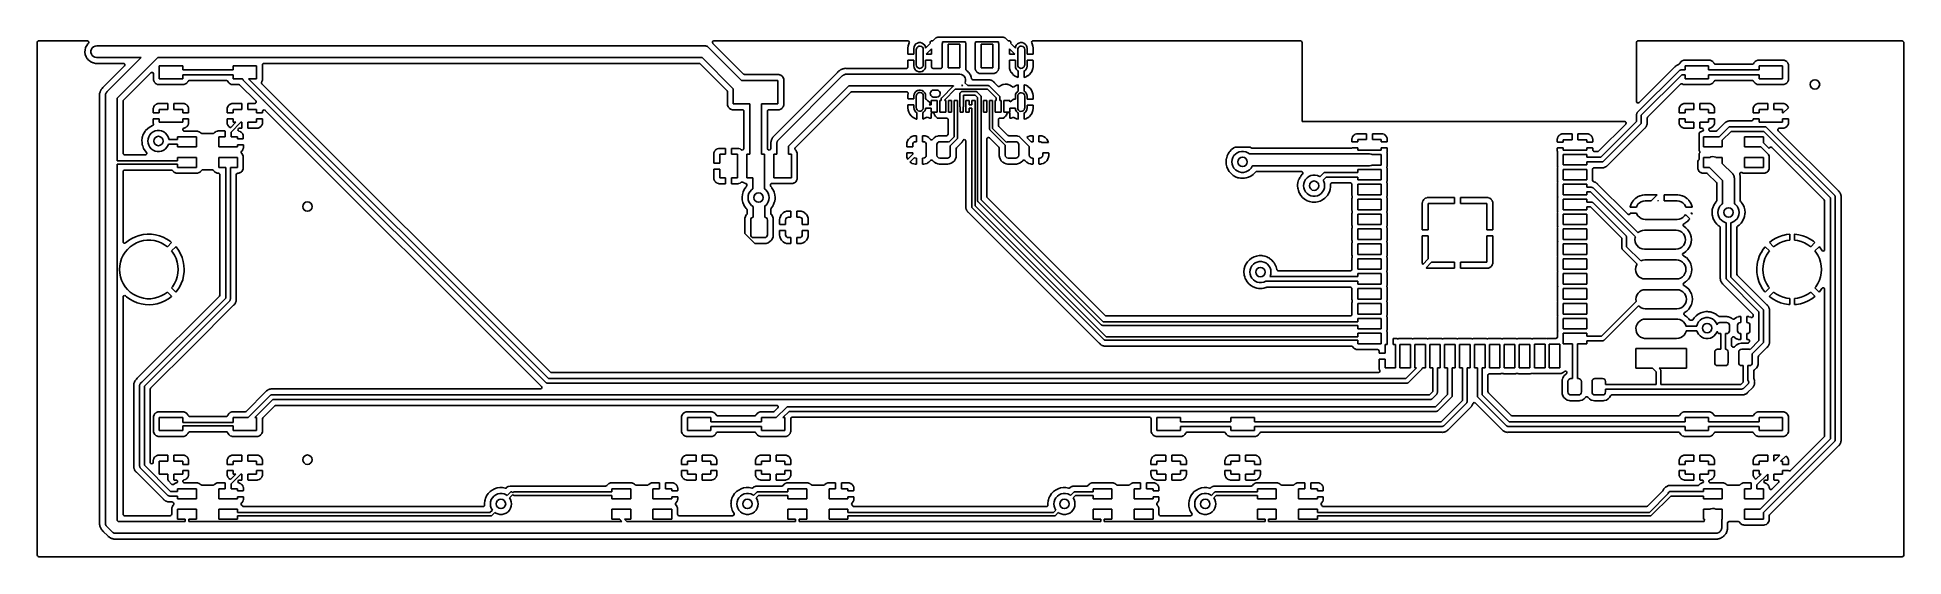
# Model space of a CAD drawing. Extents: x 1.24 to 7.5, y -5.89 to -4.14.
import ezdxf

# ---------------------------------------------------------------- set-up
doc = ezdxf.new("R2010")
doc.units = 0
doc.header["$MEASUREMENT"] = 0
doc.layers.add('BLACK', color=7, linetype='CONTINUOUS')

msp = doc.modelspace()

# ---------------------------------------------------------------- linework, layer by layer
at = {"layer": 'BLACK', "linetype": 'CONTINUOUS'}
for p, q in [((1.24018, -4.15852), (1.24096, -4.15584)), ((1.24018, -5.88085), (1.24018, -4.15852)), ((1.24096, -4.15584), (1.24308, -4.15401)), ((1.24308, -4.15401), (1.24514, -4.15356)), ((1.24514, -4.15356), (1.40794, -4.15356)), ((1.40024, -4.18394), (1.39982, -4.19193)), ((1.39982, -4.19193), (1.40102, -4.19985)), ((1.40197, -4.1773), (1.40024, -4.18394)), ((1.4022, -4.17644), (1.40197, -4.1773)), ((1.40226, -4.1762), (1.4022, -4.17644)), ((1.4022, -4.17644), (1.4022, -4.17644)), ((1.40579, -4.16902), (1.40226, -4.1762)), ((1.40955, -4.16417), (1.40579, -4.16902)), ((1.40794, -4.15356), (1.41063, -4.15435)), ((1.41054, -4.16289), (1.40955, -4.16417)), ((1.4107, -4.1627), (1.41054, -4.16289)), ((1.41054, -4.16289), (1.41054, -4.16289)), ((1.41063, -4.15435), (1.41246, -4.15646)), ((1.41117, -4.16229), (1.4107, -4.1627)), ((1.41169, -4.16177), (1.41117, -4.16229)), ((1.41285, -4.15923), (1.41169, -4.16177)), ((1.41246, -4.15646), (1.41285, -4.15923)), ((1.41987, -4.19267), (1.4199, -4.18709)), ((1.4214, -4.19804), (1.41987, -4.19267)), ((1.4199, -4.18709), (1.4215, -4.18174)), ((1.4215, -4.18174), (1.42454, -4.17706)), ((1.42454, -4.17706), (1.42876, -4.17342)), ((1.42876, -4.17342), (1.43385, -4.17111)), ((1.43385, -4.17111), (1.43937, -4.17031)), ((1.43937, -4.17031), (3.47795, -4.17031)), ((3.47795, -4.17031), (3.47819, -4.17032)), ((3.47819, -4.17032), (3.48018, -4.17063)), ((3.48018, -4.17063), (3.48218, -4.17077)), ((3.48218, -4.17077), (3.48292, -4.17105)), ((3.48292, -4.17105), (3.48371, -4.17118)), ((3.48371, -4.17118), (3.48553, -4.17203)), ((3.48553, -4.17203), (3.48741, -4.17273)), ((3.48741, -4.17273), (3.48804, -4.17321)), ((3.48804, -4.17321), (3.48876, -4.17355)), ((3.48876, -4.17355), (3.49027, -4.17488)), ((3.49027, -4.17488), (3.49187, -4.17608)), ((3.49187, -4.17608), (3.60241, -4.28661)), ((3.50435, -4.15944), (3.50463, -4.15666)), ((3.50562, -4.16193), (3.50435, -4.15944)), ((3.50463, -4.15666), (3.50637, -4.15447)), ((3.50616, -4.1625), (3.50562, -4.16193)), ((3.50626, -4.1626), (3.50616, -4.1625)), ((3.60911, -4.26546), (3.50626, -4.1626)), ((3.50637, -4.15447), (3.50923, -4.15356)), ((3.50923, -4.15356), (4.16038, -4.15356)), ((4.16033, -4.17676), (4.16031, -4.17704)), ((4.16031, -4.17704), (4.16031, -4.19795)), ((4.16097, -4.17108), (4.16033, -4.17676)), ((4.16038, -4.15356), (4.16306, -4.15435)), ((4.16107, -4.17061), (4.16097, -4.17108)), ((4.16327, -4.16366), (4.16107, -4.17061)), ((4.16306, -4.15435), (4.16489, -4.15646)), ((4.16346, -4.16321), (4.16327, -4.16366)), ((4.16473, -4.16091), (4.16346, -4.16321)), ((4.16529, -4.15923), (4.16473, -4.16091)), ((4.16489, -4.15646), (4.16529, -4.15923)), ((4.18031, -4.17913), (4.18032, -4.17889)), ((4.18031, -4.19866), (4.18031, -4.17913)), ((4.18032, -4.17889), (4.18118, -4.17338)), ((4.18118, -4.17338), (4.18355, -4.16833)), ((4.18355, -4.16833), (4.18724, -4.16414)), ((4.18724, -4.16414), (4.19196, -4.16116)), ((4.18819, -4.18307), (4.18841, -4.18078)), ((4.18819, -4.23425), (4.18819, -4.18307)), ((4.18841, -4.18078), (4.19002, -4.17676)), ((4.19002, -4.17676), (4.19296, -4.17359)), ((4.19196, -4.16116), (4.19733, -4.15963)), ((4.19296, -4.17359), (4.19684, -4.17169)), ((4.19684, -4.17169), (4.20115, -4.17132)), ((4.19733, -4.15963), (4.20291, -4.15967)), ((4.20115, -4.17132), (4.20531, -4.17252)), ((4.20291, -4.15967), (4.20826, -4.16126)), ((4.20531, -4.17252), (4.20875, -4.17514)), ((4.20826, -4.16126), (4.21294, -4.1643)), ((4.20875, -4.17514), (4.21102, -4.17882)), ((4.21102, -4.17882), (4.21181, -4.18307)), ((4.21181, -4.18307), (4.21181, -4.23425)), ((4.21294, -4.1643), (4.21658, -4.16853)), ((4.21658, -4.16853), (4.21889, -4.17361)), ((4.21889, -4.17361), (4.21952, -4.178)), ((4.21952, -4.178), (4.23573, -4.1618)), ((4.23969, -4.18011), (4.22114, -4.19866)), ((4.23466, -4.15811), (4.23567, -4.15551)), ((4.23523, -4.16085), (4.23466, -4.15811)), ((4.23573, -4.1618), (4.23523, -4.16085)), ((4.23567, -4.15551), (4.23793, -4.15386)), ((4.23793, -4.15386), (4.23961, -4.15356)), ((4.23961, -4.15356), (4.24396, -4.15356)), ((4.23969, -4.19813), (4.23969, -4.18011)), ((4.24396, -4.15356), (4.25348, -4.14405)), ((4.25348, -4.14405), (4.25459, -4.14335)), ((4.25459, -4.14335), (4.25562, -4.14253)), ((4.25562, -4.14253), (4.25606, -4.14243)), ((4.25606, -4.14243), (4.25645, -4.14219)), ((4.25645, -4.14219), (4.25775, -4.14204)), ((4.25775, -4.14204), (4.25904, -4.14175)), ((4.25904, -4.14175), (4.48114, -4.14175)), ((4.27583, -4.16108), (4.27557, -4.16349)), ((4.27557, -4.16349), (4.27557, -4.16362)), ((4.27557, -4.16362), (4.27557, -4.24106)), ((4.27594, -4.16079), (4.27583, -4.16108)), ((4.27614, -4.16026), (4.27594, -4.16079)), ((4.27594, -4.16079), (4.27594, -4.16079)), ((4.2764, -4.15923), (4.27614, -4.16026)), ((4.35358, -4.1575), (4.27615, -4.1575)), ((4.27615, -4.1575), (4.2764, -4.15923)), ((4.29528, -4.24409), (4.29528, -4.16535)), ((4.29528, -4.16535), (4.33465, -4.16535)), ((4.33465, -4.16535), (4.33465, -4.24409)), ((4.35378, -4.16026), (4.35358, -4.1575)), ((4.35409, -4.16108), (4.35378, -4.16026)), ((4.35435, -4.16349), (4.35409, -4.16108)), ((4.35435, -4.24596), (4.35435, -4.16349)), ((4.38607, -4.16108), (4.38581, -4.16349)), ((4.38581, -4.16349), (4.38581, -4.24596)), ((4.38618, -4.16079), (4.38607, -4.16108)), ((4.38637, -4.16026), (4.38618, -4.16079)), ((4.38618, -4.16079), (4.38618, -4.16079)), ((4.38664, -4.15923), (4.38637, -4.16026)), ((4.46382, -4.1575), (4.38639, -4.1575)), ((4.38639, -4.1575), (4.38664, -4.15923)), ((4.40551, -4.24409), (4.40551, -4.16535)), ((4.40551, -4.16535), (4.44488, -4.16535)), ((4.44488, -4.16535), (4.44488, -4.24409)), ((4.46402, -4.16026), (4.46382, -4.1575)), ((4.46432, -4.16108), (4.46402, -4.16026)), ((4.46459, -4.16349), (4.46432, -4.16108)), ((4.46459, -4.24003), (4.46459, -4.16349)), ((4.48114, -4.14175), (4.48242, -4.14205)), ((4.48242, -4.14205), (4.48372, -4.14219)), ((4.48372, -4.14219), (4.48411, -4.14243)), ((4.48411, -4.14243), (4.48455, -4.14254)), ((4.48455, -4.14254), (4.48558, -4.14336)), ((4.48558, -4.14336), (4.48669, -4.14406)), ((4.48669, -4.14406), (4.49619, -4.15356)), ((4.49619, -4.15356), (4.50054, -4.15356)), ((4.51902, -4.19866), (4.50047, -4.18011)), ((4.50047, -4.18011), (4.50047, -4.19795)), ((4.50054, -4.15356), (4.50322, -4.15435)), ((4.50322, -4.15435), (4.50505, -4.15646)), ((4.50489, -4.16091), (4.50441, -4.16178)), ((4.50441, -4.16178), (4.52062, -4.17798)), ((4.50545, -4.15923), (4.50489, -4.16091)), ((4.50505, -4.15646), (4.50545, -4.15923)), ((4.52062, -4.17798), (4.52133, -4.17338)), ((4.52133, -4.17338), (4.5237, -4.16833)), ((4.5237, -4.16833), (4.5274, -4.16414)), ((4.5274, -4.16414), (4.53212, -4.16116)), ((4.52835, -4.18307), (4.52857, -4.18078)), ((4.52835, -4.23425), (4.52835, -4.18307)), ((4.52857, -4.18078), (4.53017, -4.17676)), ((4.53017, -4.17676), (4.53312, -4.17359)), ((4.53212, -4.16116), (4.53749, -4.15963)), ((4.53312, -4.17359), (4.537, -4.17169)), ((4.537, -4.17169), (4.54131, -4.17132)), ((4.53749, -4.15963), (4.54307, -4.15967)), ((4.54131, -4.17132), (4.54546, -4.17252)), ((4.54307, -4.15967), (4.54841, -4.16126)), ((4.54546, -4.17252), (4.54891, -4.17514)), ((4.54841, -4.16126), (4.5531, -4.1643)), ((4.54891, -4.17514), (4.55118, -4.17882)), ((4.55118, -4.17882), (4.55197, -4.18307)), ((4.55197, -4.18307), (4.55197, -4.23425)), ((4.5531, -4.1643), (4.55674, -4.16853)), ((4.55674, -4.16853), (4.55905, -4.17361)), ((4.55905, -4.17361), (4.55984, -4.17913)), ((4.55984, -4.17913), (4.55984, -4.19866)), ((4.57482, -4.15811), (4.57583, -4.15551)), ((4.57539, -4.16085), (4.57482, -4.15811)), ((4.57691, -4.16372), (4.57539, -4.16085)), ((4.57583, -4.15551), (4.57808, -4.15386)), ((4.5771, -4.16417), (4.57691, -4.16372)), ((4.5792, -4.17116), (4.5771, -4.16417)), ((4.57808, -4.15386), (4.57977, -4.15356)), ((4.5793, -4.17163), (4.5792, -4.17116)), ((4.57983, -4.17705), (4.5793, -4.17163)), ((4.57977, -4.15356), (5.47732, -4.15356)), ((4.57984, -4.1773), (4.57983, -4.17705)), ((4.57984, -4.19813), (4.57984, -4.1773)), ((5.47732, -4.15356), (5.48, -4.15435)), ((5.48, -4.15435), (5.48184, -4.15646)), ((5.48184, -4.15646), (5.48228, -4.15852)), ((5.48228, -4.15852), (5.48228, -4.42461)), ((6.60433, -4.15852), (6.60512, -4.15584)), ((6.60433, -4.35721), (6.60433, -4.15852)), ((6.60512, -4.15584), (6.60723, -4.15401)), ((6.60723, -4.15401), (6.60929, -4.15356)), ((6.60929, -4.15356), (7.49502, -4.15356)), ((7.49502, -4.15356), (7.4977, -4.15435)), ((7.4977, -4.15435), (7.49953, -4.15646)), ((7.49953, -4.15646), (7.49998, -4.15852)), ((7.49998, -4.15852), (7.49998, -5.88085)), ((1.40102, -4.19985), (1.40378, -4.20736)), ((1.40378, -4.20736), (1.40392, -4.20757)), ((1.40392, -4.20757), (1.40392, -4.20757)), ((1.40392, -4.20757), (1.40787, -4.21394)), ((1.40787, -4.21394), (1.40787, -4.21394)), ((1.40787, -4.21394), (1.408, -4.21416)), ((1.408, -4.21416), (1.40817, -4.21434)), ((1.40817, -4.21434), (1.41226, -4.21866)), ((1.41226, -4.21866), (1.4135, -4.21997)), ((1.4135, -4.21997), (1.42005, -4.22456)), ((1.42005, -4.22456), (1.4274, -4.22774)), ((1.42438, -4.20276), (1.4214, -4.19804)), ((1.42856, -4.20645), (1.42438, -4.20276)), ((1.4274, -4.22774), (1.42842, -4.22795)), ((1.42842, -4.22795), (1.43505, -4.22934)), ((1.43361, -4.20882), (1.42856, -4.20645)), ((1.43913, -4.20968), (1.43361, -4.20882)), ((1.43505, -4.22934), (1.43505, -4.22934)), ((1.43505, -4.22934), (1.43523, -4.22938)), ((1.43523, -4.22938), (1.43542, -4.22939)), ((1.43542, -4.22939), (1.43543, -4.22939)), ((1.43543, -4.22939), (1.43543, -4.22939)), ((1.43543, -4.22939), (1.43549, -4.22939)), ((1.43549, -4.22939), (1.52915, -4.22939)), ((1.43937, -4.20969), (1.43913, -4.20968)), ((1.5887, -4.20969), (1.43937, -4.20969)), ((1.53266, -4.23786), (1.46081, -4.30971)), ((1.47429, -4.32409), (1.5887, -4.20969)), ((1.64437, -4.20969), (1.50789, -4.34617)), ((1.52915, -4.22939), (1.53183, -4.23018)), ((1.53183, -4.23018), (1.53366, -4.23229)), ((1.5329, -4.2376), (1.53266, -4.23786)), ((1.53406, -4.23506), (1.5329, -4.2376)), ((1.53366, -4.23229), (1.53406, -4.23506)), ((3.4698, -4.20969), (1.64437, -4.20969)), ((1.64902, -4.2811), (1.64902, -4.2378)), ((1.64902, -4.2378), (1.72776, -4.2378)), ((1.72776, -4.2378), (1.72776, -4.25157)), ((1.72776, -4.25157), (1.89705, -4.25157)), ((1.89705, -4.25157), (1.89705, -4.2378)), ((1.89705, -4.2378), (1.97579, -4.2378)), ((1.97579, -4.2378), (1.97579, -4.2811)), ((1.99538, -4.23489), (1.99587, -4.23213)), ((1.99546, -4.23562), (1.99538, -4.23489)), ((1.99549, -4.23593), (1.99546, -4.23562)), ((1.99549, -4.28297), (1.99549, -4.23593)), ((1.99587, -4.23213), (1.99777, -4.23009)), ((1.99777, -4.23009), (2.00031, -4.22939)), ((2.00031, -4.22939), (3.45958, -4.22939)), ((3.45958, -4.22939), (3.46226, -4.23018)), ((3.46226, -4.23018), (3.46309, -4.23084)), ((3.46309, -4.23084), (3.55341, -4.32116)), ((3.57457, -4.31445), (3.4698, -4.20969)), ((3.92703, -4.25661), (3.92528, -4.25811)), ((3.92731, -4.25635), (3.92703, -4.25661)), ((3.92884, -4.25482), (3.92731, -4.25635)), ((3.92904, -4.25464), (3.92884, -4.25482)), ((3.92999, -4.25402), (3.92904, -4.25464)), ((3.9305, -4.25364), (3.92999, -4.25402)), ((3.93117, -4.25307), (3.9305, -4.25364)), ((3.93136, -4.2529), (3.93117, -4.25307)), ((3.93158, -4.25278), (3.93136, -4.2529)), ((3.93344, -4.25175), (3.93158, -4.25278)), ((3.93158, -4.25278), (3.93158, -4.25278)), ((3.93375, -4.25156), (3.93344, -4.25175)), ((3.93552, -4.2504), (3.93375, -4.25156)), ((3.93574, -4.25026), (3.93552, -4.2504)), ((3.93552, -4.2504), (3.93552, -4.2504)), ((3.93597, -4.25017), (3.93574, -4.25026)), ((3.93679, -4.24985), (3.93597, -4.25017)), ((3.93737, -4.24957), (3.93679, -4.24985)), ((3.93738, -4.24957), (3.93737, -4.24957)), ((3.93836, -4.24902), (3.93738, -4.24957)), ((3.93998, -4.24852), (3.93836, -4.24902)), ((3.94063, -4.24831), (3.93998, -4.24852)), ((3.94097, -4.24819), (3.94063, -4.24831)), ((3.94318, -4.24732), (3.94097, -4.24819)), ((3.94429, -4.24712), (3.94318, -4.24732)), ((3.94491, -4.24697), (3.94429, -4.24712)), ((3.94599, -4.24663), (3.94491, -4.24697)), ((3.94836, -4.24639), (3.94599, -4.24663)), ((3.94872, -4.24634), (3.94836, -4.24639)), ((3.95081, -4.24597), (3.94872, -4.24634)), ((3.95106, -4.24593), (3.95081, -4.24597)), ((3.95081, -4.24597), (3.95081, -4.24597)), ((3.95131, -4.24593), (3.95106, -4.24593)), ((3.95445, -4.24602), (3.95131, -4.24593)), ((3.95131, -4.24593), (3.95131, -4.24593)), ((3.95459, -4.24602), (3.95445, -4.24602)), ((4.15542, -4.24602), (3.95459, -4.24602)), ((4.15791, -4.24535), (4.15542, -4.24602)), ((4.15984, -4.24333), (4.15791, -4.24535)), ((4.16036, -4.24058), (4.15984, -4.24333)), ((4.16031, -4.19795), (4.16049, -4.19855)), ((4.16038, -4.21889), (4.16031, -4.21919)), ((4.16031, -4.21919), (4.16031, -4.24003)), ((4.16031, -4.24003), (4.16033, -4.24027)), ((4.16033, -4.24027), (4.16036, -4.24058)), ((4.16043, -4.21884), (4.16038, -4.21889)), ((4.16103, -4.21866), (4.16043, -4.21884)), ((4.16049, -4.19855), (4.16055, -4.1986)), ((4.16055, -4.1986), (4.16085, -4.19866)), ((4.16085, -4.19866), (4.18031, -4.19866)), ((4.18031, -4.21866), (4.16103, -4.21866)), ((4.18031, -4.23819), (4.18031, -4.21866)), ((4.18111, -4.24371), (4.18031, -4.23819)), ((4.18342, -4.24879), (4.18111, -4.24371)), ((4.18706, -4.25302), (4.18342, -4.24879)), ((4.19174, -4.25606), (4.18706, -4.25302)), ((4.18898, -4.2385), (4.18819, -4.23425)), ((4.19125, -4.24219), (4.18898, -4.2385)), ((4.19469, -4.2448), (4.19125, -4.24219)), ((4.19709, -4.25766), (4.19174, -4.25606)), ((4.19885, -4.24601), (4.19469, -4.2448)), ((4.20316, -4.24563), (4.19885, -4.24601)), ((4.20804, -4.25616), (4.20267, -4.25769)), ((4.20704, -4.24373), (4.20316, -4.24563)), ((4.20998, -4.24056), (4.20704, -4.24373)), ((4.21276, -4.25318), (4.20804, -4.25616)), ((4.21159, -4.23655), (4.20998, -4.24056)), ((4.21181, -4.23425), (4.21159, -4.23655)), ((4.21645, -4.249), (4.21276, -4.25318)), ((4.21882, -4.24394), (4.21645, -4.249)), ((4.21968, -4.23843), (4.21882, -4.24394)), ((4.21969, -4.23819), (4.21968, -4.23843)), ((4.23915, -4.21866), (4.21969, -4.21866)), ((4.21969, -4.21866), (4.21969, -4.23819)), ((4.22114, -4.19866), (4.23897, -4.19866)), ((4.23897, -4.19866), (4.23957, -4.19849)), ((4.23945, -4.21873), (4.23915, -4.21866)), ((4.23951, -4.21877), (4.23945, -4.21873)), ((4.23969, -4.21937), (4.23951, -4.21877)), ((4.23957, -4.19849), (4.23962, -4.19843)), ((4.23962, -4.19843), (4.23969, -4.19813)), ((4.23966, -4.2407), (4.23969, -4.24028)), ((4.23971, -4.2407), (4.23966, -4.2407)), ((4.23969, -4.24028), (4.23969, -4.21937)), ((4.24009, -4.24312), (4.23971, -4.2407)), ((4.24192, -4.24524), (4.24009, -4.24312)), ((4.2446, -4.24602), (4.24192, -4.24524)), ((4.27061, -4.24602), (4.2446, -4.24602)), ((4.27267, -4.24558), (4.27061, -4.24602)), ((4.27478, -4.24375), (4.27267, -4.24558)), ((4.27557, -4.24106), (4.27478, -4.24375)), ((4.33465, -4.24409), (4.29528, -4.24409)), ((4.3541, -4.24829), (4.35434, -4.24609)), ((4.35444, -4.25071), (4.3541, -4.24829)), ((4.35434, -4.24609), (4.35435, -4.24596)), ((4.35434, -4.24609), (4.35434, -4.24609)), ((4.35618, -4.25289), (4.35444, -4.25071)), ((4.35962, -4.2553), (4.35618, -4.25289)), ((4.35983, -4.25544), (4.35962, -4.2553)), ((4.35962, -4.2553), (4.35962, -4.2553)), ((4.36, -4.25563), (4.35983, -4.25544)), ((4.3637, -4.25954), (4.36, -4.25563)), ((4.36, -4.25563), (4.36, -4.25563)), ((4.38581, -4.24596), (4.38582, -4.24609)), ((4.38582, -4.24609), (4.38582, -4.24609)), ((4.38582, -4.24609), (4.38595, -4.24727)), ((4.38595, -4.24727), (4.38607, -4.24837)), ((4.38607, -4.24837), (4.38805, -4.25365)), ((4.38805, -4.25365), (4.38826, -4.25394)), ((4.38826, -4.25394), (4.38826, -4.25394)), ((4.38826, -4.25394), (4.38953, -4.25563)), ((4.38953, -4.25563), (4.39144, -4.25817)), ((4.44488, -4.24409), (4.40551, -4.24409)), ((4.45896, -4.25817), (4.46087, -4.25563)), ((4.46087, -4.25563), (4.46213, -4.25394)), ((4.46213, -4.25394), (4.46234, -4.25365)), ((4.46213, -4.25394), (4.46213, -4.25394)), ((4.46234, -4.25365), (4.46432, -4.24837)), ((4.46432, -4.24837), (4.46459, -4.24596)), ((4.46459, -4.24596), (4.46459, -4.24003)), ((4.50047, -4.19795), (4.50065, -4.19855)), ((4.50054, -4.21889), (4.50047, -4.21919)), ((4.50047, -4.21919), (4.50047, -4.24003)), ((4.50047, -4.24003), (4.50048, -4.24027)), ((4.50048, -4.24027), (4.50102, -4.24569)), ((4.50059, -4.21884), (4.50054, -4.21889)), ((4.50119, -4.21866), (4.50059, -4.21884)), ((4.50065, -4.19855), (4.5007, -4.1986)), ((4.5007, -4.1986), (4.50101, -4.19866)), ((4.50101, -4.19866), (4.51902, -4.19866)), ((4.50102, -4.24569), (4.50111, -4.24617)), ((4.50111, -4.24617), (4.50322, -4.25315)), ((4.52047, -4.21866), (4.50119, -4.21866)), ((4.50322, -4.25315), (4.5034, -4.2536)), ((4.5034, -4.2536), (4.50683, -4.26004)), ((4.52047, -4.23819), (4.52047, -4.21866)), ((4.52126, -4.24371), (4.52047, -4.23819)), ((4.52357, -4.24879), (4.52126, -4.24371)), ((4.52722, -4.25302), (4.52357, -4.24879)), ((4.53016, -4.25493), (4.52722, -4.25302)), ((4.52914, -4.2385), (4.52835, -4.23425)), ((4.53141, -4.24219), (4.52914, -4.2385)), ((4.53016, -4.27617), (4.53016, -4.25493)), ((4.53485, -4.2448), (4.53141, -4.24219)), ((4.539, -4.24601), (4.53485, -4.2448)), ((4.54331, -4.24563), (4.539, -4.24601)), ((4.5472, -4.24373), (4.54331, -4.24563)), ((4.55014, -4.24056), (4.5472, -4.24373)), ((4.55174, -4.23655), (4.55014, -4.24056)), ((4.55292, -4.25318), (4.55016, -4.25492)), ((4.55016, -4.25492), (4.55016, -4.2759)), ((4.55197, -4.23425), (4.55174, -4.23655)), ((4.55661, -4.249), (4.55292, -4.25318)), ((4.55898, -4.24394), (4.55661, -4.249)), ((4.55984, -4.23843), (4.55898, -4.24394)), ((4.55984, -4.19866), (4.57913, -4.19866)), ((4.57931, -4.21866), (4.55984, -4.21866)), ((4.55984, -4.21866), (4.55984, -4.23819)), ((4.55984, -4.23819), (4.55984, -4.23843)), ((4.57318, -4.26051), (4.57669, -4.25411)), ((4.57669, -4.25411), (4.57688, -4.25367)), ((4.57688, -4.25367), (4.57909, -4.24671)), ((4.57909, -4.24671), (4.57919, -4.24624)), ((4.57913, -4.19866), (4.57973, -4.19849)), ((4.57919, -4.24624), (4.57983, -4.24056)), ((4.57961, -4.21873), (4.57931, -4.21866)), ((4.57967, -4.21877), (4.57961, -4.21873)), ((4.57984, -4.21937), (4.57967, -4.21877)), ((4.57973, -4.19849), (4.57978, -4.19843)), ((4.57978, -4.19843), (4.57984, -4.19813)), ((4.57983, -4.24056), (4.57984, -4.24028)), ((4.57984, -4.24028), (4.57984, -4.21937)), ((6.60664, -4.39475), (6.74751, -4.25387)), ((6.73289, -4.24063), (6.6128, -4.36072)), ((6.73309, -4.24042), (6.73289, -4.24063)), ((6.7345, -4.23883), (6.73309, -4.24042)), ((6.7347, -4.23861), (6.7345, -4.23883)), ((6.73495, -4.23844), (6.7347, -4.23861)), ((6.73675, -4.2372), (6.73495, -4.23844)), ((6.73495, -4.23844), (6.73495, -4.23844)), ((6.73696, -4.23705), (6.73675, -4.2372)), ((6.73869, -4.23572), (6.73696, -4.23705)), ((6.73893, -4.23554), (6.73869, -4.23572)), ((6.73869, -4.23572), (6.73869, -4.23572)), ((6.7392, -4.23542), (6.73893, -4.23554)), ((6.73932, -4.23535), (6.7392, -4.23542)), ((6.73983, -4.23506), (6.73932, -4.23535)), ((6.73995, -4.235), (6.73983, -4.23506)), ((6.7402, -4.23483), (6.73995, -4.235)), ((6.74252, -4.23395), (6.7402, -4.23483)), ((6.74277, -4.23385), (6.74252, -4.23395)), ((6.74418, -4.23323), (6.74277, -4.23385)), ((6.74504, -4.23285), (6.74418, -4.23323)), ((6.74534, -4.2328), (6.74504, -4.23285)), ((6.74547, -4.23276), (6.74534, -4.2328)), ((6.7462, -4.23256), (6.74547, -4.23276)), ((6.74625, -4.23254), (6.7462, -4.23256)), ((6.74746, -4.23188), (6.74625, -4.23254)), ((6.74914, -4.22965), (6.74746, -4.23188)), ((6.74751, -4.25387), (6.74863, -4.25317)), ((6.74863, -4.25317), (6.74966, -4.25235)), ((6.74954, -4.22857), (6.74914, -4.22965)), ((6.74966, -4.22824), (6.74954, -4.22857)), ((6.74954, -4.22857), (6.74954, -4.22857)), ((6.74988, -4.22795), (6.74966, -4.22824)), ((6.74966, -4.25235), (6.7501, -4.25225)), ((6.75284, -4.224), (6.74988, -4.22795)), ((6.74988, -4.22795), (6.74988, -4.22795)), ((6.7501, -4.25225), (6.75048, -4.25201)), ((6.75048, -4.25201), (6.75179, -4.25187)), ((6.75179, -4.25187), (6.75307, -4.25157)), ((6.75305, -4.22372), (6.75284, -4.224)), ((6.75333, -4.22351), (6.75305, -4.22372)), ((6.75307, -4.25157), (6.76713, -4.25157)), ((6.75728, -4.22055), (6.75333, -4.22351)), ((6.75757, -4.22033), (6.75728, -4.22055)), ((6.75728, -4.22055), (6.75728, -4.22055)), ((6.76285, -4.21835), (6.75757, -4.22033)), ((6.76316, -4.21832), (6.76285, -4.21835)), ((6.76513, -4.21811), (6.76316, -4.21832)), ((6.76316, -4.21832), (6.76316, -4.21832)), ((6.76526, -4.21809), (6.76513, -4.21811)), ((6.76513, -4.21811), (6.76513, -4.21811)), ((6.8065, -4.21809), (6.76526, -4.21809)), ((6.76713, -4.25157), (6.76713, -4.2378)), ((6.76713, -4.2378), (6.84587, -4.2378)), ((6.84773, -4.21809), (6.8065, -4.21809)), ((6.84587, -4.2378), (6.84587, -4.25157)), ((6.84587, -4.25157), (7.01516, -4.25157)), ((6.84787, -4.21811), (6.84773, -4.21809)), ((6.84983, -4.21832), (6.84787, -4.21811)), ((6.84787, -4.21811), (6.84787, -4.21811)), ((6.85014, -4.21835), (6.84983, -4.21832)), ((6.84983, -4.21832), (6.84983, -4.21832)), ((6.85043, -4.21846), (6.85014, -4.21835)), ((6.85127, -4.21877), (6.85043, -4.21846)), ((6.85043, -4.21846), (6.85043, -4.21846)), ((6.85543, -4.22033), (6.85127, -4.21877)), ((6.85571, -4.22055), (6.85543, -4.22033)), ((6.85966, -4.22351), (6.85571, -4.22055)), ((6.85571, -4.22055), (6.85571, -4.22055)), ((6.85994, -4.22372), (6.85966, -4.22351)), ((6.86015, -4.224), (6.85994, -4.22372)), ((6.86312, -4.22795), (6.86015, -4.224)), ((6.86333, -4.22824), (6.86312, -4.22795)), ((6.86312, -4.22795), (6.86312, -4.22795)), ((6.86348, -4.22865), (6.86333, -4.22824)), ((6.86362, -4.22897), (6.86348, -4.22865)), ((6.86545, -4.23108), (6.86362, -4.22897)), ((6.86813, -4.23187), (6.86545, -4.23108)), ((6.9929, -4.23187), (6.86813, -4.23187)), ((6.99324, -4.23186), (6.9929, -4.23187)), ((6.99586, -4.23089), (6.99324, -4.23186)), ((6.99738, -4.22886), (6.99586, -4.23089)), ((6.9974, -4.22888), (6.99738, -4.22886)), ((6.99749, -4.22872), (6.9974, -4.22888)), ((6.99754, -4.22865), (6.99749, -4.22872)), ((6.9977, -4.22824), (6.99754, -4.22865)), ((6.99791, -4.22795), (6.9977, -4.22824)), ((7.00087, -4.224), (6.99791, -4.22795)), ((6.99791, -4.22795), (6.99791, -4.22795)), ((7.00108, -4.22372), (7.00087, -4.224)), ((7.00136, -4.22351), (7.00108, -4.22372)), ((7.00531, -4.22055), (7.00136, -4.22351)), ((7.0056, -4.22033), (7.00531, -4.22055)), ((7.00531, -4.22055), (7.00531, -4.22055)), ((7.01088, -4.21835), (7.0056, -4.22033)), ((7.01119, -4.21832), (7.01088, -4.21835)), ((7.01316, -4.21811), (7.01119, -4.21832)), ((7.01119, -4.21832), (7.01119, -4.21832)), ((7.01329, -4.21809), (7.01316, -4.21811)), ((7.01316, -4.21811), (7.01316, -4.21811)), ((7.05453, -4.21809), (7.01329, -4.21809)), ((7.01516, -4.25157), (7.01516, -4.2378)), ((7.01516, -4.2378), (7.0939, -4.2378)), ((7.09576, -4.21809), (7.05453, -4.21809)), ((7.0939, -4.2378), (7.0939, -4.2811)), ((7.0959, -4.21811), (7.09576, -4.21809)), ((7.09786, -4.21832), (7.0959, -4.21811)), ((7.0959, -4.21811), (7.0959, -4.21811)), ((7.09817, -4.21835), (7.09786, -4.21832)), ((7.09786, -4.21832), (7.09786, -4.21832)), ((7.09846, -4.21846), (7.09817, -4.21835)), ((7.0993, -4.21877), (7.09846, -4.21846)), ((7.09846, -4.21846), (7.09846, -4.21846)), ((7.10346, -4.22033), (7.0993, -4.21877)), ((7.10374, -4.22055), (7.10346, -4.22033)), ((7.10769, -4.22351), (7.10374, -4.22055)), ((7.10374, -4.22055), (7.10374, -4.22055)), ((7.10797, -4.22372), (7.10769, -4.22351)), ((7.10819, -4.224), (7.10797, -4.22372)), ((7.11115, -4.22795), (7.10819, -4.224)), ((7.11136, -4.22824), (7.11115, -4.22795)), ((7.11115, -4.22795), (7.11115, -4.22795)), ((7.11334, -4.23352), (7.11136, -4.22824)), ((7.11337, -4.23383), (7.11334, -4.23352)), ((7.11358, -4.23572), (7.11337, -4.23383)), ((7.11337, -4.23383), (7.11337, -4.23383)), ((7.1136, -4.23593), (7.11358, -4.23572)), ((7.1136, -4.28297), (7.1136, -4.23593)), ((1.45355, -4.31893), (1.4527, -4.32088)), ((1.45365, -4.3187), (1.45355, -4.31893)), ((1.45355, -4.31893), (1.45355, -4.31893)), ((1.4543, -4.31777), (1.45365, -4.3187)), ((1.45463, -4.31722), (1.4543, -4.31777)), ((1.45504, -4.31644), (1.45463, -4.31722)), ((1.45515, -4.31622), (1.45504, -4.31644)), ((1.45504, -4.31644), (1.45504, -4.31644)), ((1.45666, -4.31438), (1.45515, -4.31622)), ((1.45687, -4.31409), (1.45666, -4.31438)), ((1.45824, -4.31214), (1.45687, -4.31409)), ((1.45911, -4.31131), (1.45824, -4.31214)), ((1.46071, -4.30981), (1.45911, -4.31131)), ((1.46081, -4.30971), (1.46071, -4.30981)), ((1.52905, -4.35288), (1.62084, -4.26108)), ((1.62084, -4.26108), (1.6233, -4.25974)), ((1.6233, -4.25974), (1.62608, -4.25994)), ((1.62608, -4.25994), (1.62832, -4.26162)), ((1.62832, -4.26162), (1.6293, -4.26424)), ((1.6293, -4.26424), (1.62931, -4.26459)), ((1.62931, -4.26459), (1.62931, -4.27483)), ((1.62931, -4.27483), (1.62931, -4.28297)), ((1.62931, -4.28297), (1.62933, -4.2831)), ((1.62933, -4.2831), (1.62933, -4.2831)), ((1.62933, -4.2831), (1.62951, -4.28484)), ((1.62951, -4.28484), (1.62957, -4.28538)), ((1.62957, -4.28538), (1.63155, -4.29066)), ((1.63155, -4.29066), (1.63177, -4.29094)), ((1.63177, -4.29094), (1.63177, -4.29095)), ((1.63177, -4.29095), (1.63391, -4.2938)), ((1.63391, -4.2938), (1.63494, -4.29518)), ((1.63494, -4.29518), (1.63522, -4.29539)), ((1.63522, -4.29539), (1.63917, -4.29835)), ((1.63917, -4.29835), (1.63917, -4.29835)), ((1.63917, -4.29835), (1.63946, -4.29856)), ((1.63946, -4.29856), (1.64262, -4.29975)), ((1.64262, -4.29975), (1.64445, -4.30044)), ((1.64445, -4.30044), (1.64445, -4.30044)), ((1.64445, -4.30044), (1.64474, -4.30055)), ((1.64474, -4.30055), (1.64505, -4.30058)), ((1.64505, -4.30058), (1.64505, -4.30058)), ((1.64505, -4.30058), (1.64702, -4.30079)), ((1.64702, -4.30079), (1.64715, -4.30081)), ((1.64715, -4.30081), (1.68838, -4.30081)), ((1.72776, -4.2811), (1.64902, -4.2811)), ((1.68838, -4.30081), (1.72962, -4.30081)), ((1.89705, -4.26732), (1.72776, -4.26732)), ((1.72776, -4.26732), (1.72776, -4.2811)), ((1.72962, -4.30081), (1.72975, -4.30079)), ((1.72975, -4.30079), (1.73172, -4.30058)), ((1.72975, -4.30079), (1.72975, -4.30079)), ((1.73172, -4.30058), (1.73203, -4.30055)), ((1.73172, -4.30058), (1.73172, -4.30058)), ((1.73203, -4.30055), (1.73732, -4.29856)), ((1.73732, -4.29856), (1.7376, -4.29835)), ((1.7376, -4.29835), (1.74155, -4.29539)), ((1.7376, -4.29835), (1.7376, -4.29835)), ((1.74155, -4.29539), (1.74183, -4.29518)), ((1.74183, -4.29518), (1.74287, -4.2938)), ((1.74287, -4.2938), (1.74501, -4.29095)), ((1.74501, -4.29094), (1.74522, -4.29066)), ((1.74501, -4.29095), (1.74501, -4.29094)), ((1.74522, -4.29066), (1.74537, -4.29025)), ((1.74537, -4.29025), (1.74543, -4.29018)), ((1.74543, -4.29018), (1.74551, -4.29002)), ((1.74551, -4.29002), (1.74553, -4.29003)), ((1.74553, -4.29003), (1.74705, -4.28801)), ((1.74705, -4.28801), (1.74967, -4.28704)), ((1.74967, -4.28704), (1.75002, -4.28703)), ((1.75002, -4.28703), (1.87478, -4.28703)), ((1.87478, -4.28703), (1.87747, -4.28782)), ((1.87747, -4.28782), (1.8793, -4.28993)), ((1.8793, -4.28993), (1.87943, -4.29025)), ((1.87943, -4.29025), (1.87959, -4.29066)), ((1.87959, -4.29066), (1.8798, -4.29094)), ((1.8798, -4.29094), (1.8798, -4.29095)), ((1.8798, -4.29095), (1.88194, -4.2938)), ((1.88194, -4.2938), (1.88297, -4.29518)), ((1.88297, -4.29518), (1.88325, -4.29539)), ((1.88325, -4.29539), (1.8872, -4.29835)), ((1.8872, -4.29835), (1.8872, -4.29835)), ((1.8872, -4.29835), (1.88749, -4.29856)), ((1.88749, -4.29856), (1.89065, -4.29975)), ((1.89065, -4.29975), (1.89248, -4.30044)), ((1.89248, -4.30044), (1.89248, -4.30044)), ((1.89248, -4.30044), (1.89277, -4.30055)), ((1.89277, -4.30055), (1.89308, -4.30058)), ((1.89308, -4.30058), (1.89308, -4.30058)), ((1.89308, -4.30058), (1.89505, -4.30079)), ((1.89505, -4.30079), (1.89518, -4.30081)), ((1.89518, -4.30081), (1.91597, -4.30081)), ((1.89705, -4.2811), (1.89705, -4.26732)), ((1.92875, -4.2811), (1.89705, -4.2811)), ((1.91597, -4.30081), (1.91865, -4.30159)), ((1.91865, -4.30159), (1.91948, -4.30226)), ((1.91948, -4.30226), (1.97261, -4.35539)), ((1.92884, -4.28148), (1.92875, -4.2811)), ((1.92898, -4.28279), (1.92884, -4.28148)), ((1.92922, -4.28317), (1.92898, -4.28279)), ((1.92932, -4.28361), (1.92922, -4.28317)), ((1.93014, -4.28464), (1.92932, -4.28361)), ((1.93084, -4.28575), (1.93014, -4.28464)), ((2.94593, -5.30084), (1.93084, -4.28575)), ((1.97579, -4.2811), (1.94846, -4.2811)), ((1.94846, -4.2811), (2.95476, -5.2874)), ((1.9918, -4.29546), (1.992, -4.29267)), ((1.99314, -4.29791), (1.9918, -4.29546)), ((1.992, -4.29267), (1.99267, -4.29143)), ((1.99267, -4.29143), (1.99304, -4.29095)), ((1.99304, -4.29095), (1.99325, -4.29066)), ((2.96147, -5.26624), (1.99314, -4.29791)), ((1.99325, -4.29066), (1.99507, -4.28579)), ((1.99507, -4.28579), (1.99512, -4.28567)), ((1.99512, -4.28567), (1.99523, -4.28538)), ((1.99512, -4.28567), (1.99512, -4.28567)), ((1.99523, -4.28538), (1.9953, -4.28475)), ((1.9953, -4.28475), (1.99548, -4.2831)), ((1.99548, -4.2831), (1.99549, -4.28297)), ((1.99548, -4.2831), (1.99548, -4.2831)), ((3.57457, -4.36535), (3.57457, -4.31445)), ((3.60241, -4.28661), (3.72417, -4.28661)), ((3.60994, -4.26612), (3.60911, -4.26546)), ((3.61262, -4.26691), (3.60994, -4.26612)), ((3.71894, -4.26691), (3.61262, -4.26691)), ((3.92413, -4.25954), (3.71252, -4.47115)), ((3.72604, -4.26691), (3.71894, -4.26691)), ((3.72417, -4.28661), (3.72417, -4.36535)), ((3.726, -4.48553), (3.94004, -4.27149)), ((3.72617, -4.26692), (3.72604, -4.26691)), ((3.72814, -4.26714), (3.72617, -4.26692)), ((3.72617, -4.26692), (3.72617, -4.26692)), ((3.72845, -4.26717), (3.72814, -4.26714)), ((3.72814, -4.26714), (3.72814, -4.26714)), ((3.72874, -4.26728), (3.72845, -4.26717)), ((3.73021, -4.26783), (3.72874, -4.26728)), ((3.72874, -4.26728), (3.72874, -4.26728)), ((3.73373, -4.26915), (3.73021, -4.26783)), ((3.73402, -4.26936), (3.73373, -4.26915)), ((3.73797, -4.27233), (3.73402, -4.26936)), ((3.73402, -4.26936), (3.73402, -4.26936)), ((3.73825, -4.27254), (3.73797, -4.27233)), ((3.73846, -4.27282), (3.73825, -4.27254)), ((3.74142, -4.27677), (3.73846, -4.27282)), ((3.74163, -4.27705), (3.74142, -4.27677)), ((3.74142, -4.27677), (3.74142, -4.27677)), ((3.74362, -4.28234), (3.74163, -4.27705)), ((3.74365, -4.28265), (3.74362, -4.28234)), ((3.74384, -4.28439), (3.74365, -4.28265)), ((3.74365, -4.28265), (3.74365, -4.28265)), ((3.74388, -4.28475), (3.74384, -4.28439)), ((3.74388, -4.36722), (3.74388, -4.28475)), ((3.96211, -4.3051), (3.75961, -4.5076)), ((3.92454, -4.25907), (3.92413, -4.25954)), ((3.92513, -4.25831), (3.92454, -4.25907)), ((3.92528, -4.25811), (3.92513, -4.25831)), ((3.92513, -4.25831), (3.92513, -4.25831)), ((3.94004, -4.27149), (3.94021, -4.27133)), ((3.94021, -4.27133), (3.94183, -4.27014)), ((3.94183, -4.27014), (3.94335, -4.26883)), ((3.94335, -4.26883), (3.94407, -4.2685)), ((3.94407, -4.2685), (3.94471, -4.26803)), ((3.94471, -4.26803), (3.9466, -4.26735)), ((3.9466, -4.26735), (3.94843, -4.26652)), ((3.94843, -4.26652), (3.94922, -4.26641)), ((3.94922, -4.26641), (3.94996, -4.26614)), ((3.94996, -4.26614), (3.95197, -4.26601)), ((3.95197, -4.26601), (3.95396, -4.26573)), ((3.95396, -4.26573), (4.33396, -4.26573)), ((4.31338, -4.3051), (3.96211, -4.3051)), ((4.19196, -4.32061), (4.19733, -4.31908)), ((4.20267, -4.25769), (4.19709, -4.25766)), ((4.19733, -4.31908), (4.20291, -4.31911)), ((4.20291, -4.31911), (4.20826, -4.32071)), ((4.2428, -4.31969), (4.24705, -4.3189)), ((4.24705, -4.3189), (4.25689, -4.3189)), ((4.25689, -4.3189), (4.25918, -4.31912)), ((4.25918, -4.31912), (4.2632, -4.32073)), ((4.27338, -4.34481), (4.31237, -4.30582)), ((4.31899, -4.31591), (4.28346, -4.35143)), ((4.31237, -4.30582), (4.31304, -4.30544)), ((4.31304, -4.30544), (4.31338, -4.3051)), ((4.42763, -4.31591), (4.31899, -4.31591)), ((4.33396, -4.26573), (4.3342, -4.26573)), ((4.3342, -4.26573), (4.33971, -4.26659)), ((4.33971, -4.26659), (4.34476, -4.26896)), ((4.34293, -4.30274), (4.33995, -4.30409)), ((4.33995, -4.30409), (4.34428, -4.30409)), ((4.34428, -4.30409), (4.34293, -4.30274)), ((4.34476, -4.26896), (4.34895, -4.27266)), ((4.34895, -4.27266), (4.35193, -4.27738)), ((4.35183, -4.29367), (4.35133, -4.29444)), ((4.35133, -4.29444), (4.36099, -4.30409)), ((4.35342, -4.28832), (4.35183, -4.29367)), ((4.35193, -4.27738), (4.35346, -4.28274)), ((4.35346, -4.28274), (4.35342, -4.28832)), ((4.36099, -4.30409), (4.43008, -4.30409)), ((4.36532, -4.26126), (4.3637, -4.25954)), ((4.36546, -4.26147), (4.36532, -4.26126)), ((4.36941, -4.26784), (4.36546, -4.26147)), ((4.36546, -4.26147), (4.36546, -4.26147)), ((4.36954, -4.26806), (4.36941, -4.26784)), ((4.3723, -4.27557), (4.36954, -4.26806)), ((4.373, -4.28017), (4.3723, -4.27557)), ((4.37339, -4.28149), (4.373, -4.28017)), ((4.37522, -4.2836), (4.37339, -4.28149)), ((4.37791, -4.28439), (4.37522, -4.2836)), ((4.42864, -4.28439), (4.37791, -4.28439)), ((4.39144, -4.25817), (4.39172, -4.25838)), ((4.39172, -4.25838), (4.39567, -4.26134)), ((4.39567, -4.26134), (4.39567, -4.26134)), ((4.39567, -4.26134), (4.39595, -4.26156)), ((4.39595, -4.26156), (4.39947, -4.26288)), ((4.39947, -4.26288), (4.40095, -4.26343)), ((4.40095, -4.26343), (4.40095, -4.26343)), ((4.40095, -4.26343), (4.40124, -4.26354)), ((4.40124, -4.26354), (4.40155, -4.26357)), ((4.40155, -4.26357), (4.40155, -4.26357)), ((4.40155, -4.26357), (4.40351, -4.26378)), ((4.40351, -4.26378), (4.40365, -4.2638)), ((4.40365, -4.2638), (4.42519, -4.2638)), ((4.42519, -4.2638), (4.44675, -4.2638)), ((4.45669, -4.34497), (4.42763, -4.31591)), ((4.4291, -4.28437), (4.42864, -4.28439)), ((4.43058, -4.28423), (4.4291, -4.28437)), ((4.43008, -4.30409), (4.43083, -4.3043)), ((4.43089, -4.2842), (4.43058, -4.28423)), ((4.43083, -4.3043), (4.43161, -4.3043)), ((4.43166, -4.28432), (4.43089, -4.2842)), ((4.43161, -4.3043), (4.43228, -4.30468)), ((4.43171, -4.28433), (4.43166, -4.28432)), ((4.43248, -4.28439), (4.43171, -4.28433)), ((4.43228, -4.30468), (4.43303, -4.30489)), ((4.43331, -4.28439), (4.43248, -4.28439)), ((4.43303, -4.30489), (4.43358, -4.30544)), ((4.43362, -4.28447), (4.43331, -4.28439)), ((4.43358, -4.30544), (4.43425, -4.30582)), ((4.43505, -4.28484), (4.43362, -4.28447)), ((4.43362, -4.28447), (4.43362, -4.28447)), ((4.43425, -4.30582), (4.46677, -4.33834)), ((4.43551, -4.28493), (4.43505, -4.28484)), ((4.43728, -4.28521), (4.43551, -4.28493)), ((4.43757, -4.28534), (4.43728, -4.28521)), ((4.43804, -4.28554), (4.43757, -4.28534)), ((4.43757, -4.28534), (4.43757, -4.28534)), ((4.43878, -4.28579), (4.43804, -4.28554)), ((4.43928, -4.28592), (4.43878, -4.28579)), ((4.43958, -4.286), (4.43928, -4.28592)), ((4.43928, -4.28592), (4.43928, -4.28592)), ((4.44115, -4.28686), (4.43958, -4.286)), ((4.44157, -4.28707), (4.44115, -4.28686)), ((4.44322, -4.28778), (4.44157, -4.28707)), ((4.44347, -4.28797), (4.44322, -4.28778)), ((4.44387, -4.28829), (4.44347, -4.28797)), ((4.44347, -4.28797), (4.44347, -4.28797)), ((4.44452, -4.28872), (4.44387, -4.28829)), ((4.44488, -4.28891), (4.44452, -4.28872)), ((4.44525, -4.28912), (4.44488, -4.28891)), ((4.44656, -4.29034), (4.44525, -4.28912)), ((4.44691, -4.29065), (4.44656, -4.29034)), ((4.44675, -4.2638), (4.44688, -4.26378)), ((4.44688, -4.26378), (4.44885, -4.26357)), ((4.44688, -4.26378), (4.44688, -4.26378)), ((4.44693, -4.29066), (4.44691, -4.29065)), ((4.44705, -4.29075), (4.44693, -4.29066)), ((4.44693, -4.29066), (4.44693, -4.29066)), ((4.44785, -4.29155), (4.44705, -4.29075)), ((4.44796, -4.29166), (4.44785, -4.29155)), ((4.44997, -4.29355), (4.44796, -4.29166)), ((4.44885, -4.26357), (4.44916, -4.26354)), ((4.44885, -4.26357), (4.44885, -4.26357)), ((4.44916, -4.26354), (4.45444, -4.26156)), ((4.45013, -4.29381), (4.44997, -4.29355)), ((4.45044, -4.29415), (4.45013, -4.29381)), ((4.46185, -4.30555), (4.45044, -4.29415)), ((4.45444, -4.26156), (4.45472, -4.26134)), ((4.45472, -4.26134), (4.45868, -4.25838)), ((4.45472, -4.26134), (4.45472, -4.26134)), ((4.45868, -4.25838), (4.45896, -4.25817)), ((4.4631, -4.30646), (4.46185, -4.30555)), ((4.46585, -4.30698), (4.4631, -4.30646)), ((4.46839, -4.30595), (4.46585, -4.30698)), ((4.46849, -4.30585), (4.46839, -4.30595)), ((4.47149, -4.30398), (4.46849, -4.30585)), ((4.47425, -4.30225), (4.47149, -4.30398)), ((4.47449, -4.30211), (4.47425, -4.30225)), ((4.47425, -4.30225), (4.47425, -4.30225)), ((4.47887, -4.30058), (4.47449, -4.30211)), ((4.4809, -4.29987), (4.47887, -4.30058)), ((4.48116, -4.29978), (4.4809, -4.29987)), ((4.4809, -4.29987), (4.4809, -4.29987)), ((4.48641, -4.29919), (4.48116, -4.29978)), ((4.49019, -4.29919), (4.48641, -4.29919)), ((4.49034, -4.29921), (4.49019, -4.29919)), ((4.49341, -4.2996), (4.49034, -4.29921)), ((4.49034, -4.29921), (4.49034, -4.29921)), ((4.49565, -4.29988), (4.49341, -4.2996)), ((4.49591, -4.29998), (4.49565, -4.29988)), ((4.50203, -4.30221), (4.49591, -4.29998)), ((4.49591, -4.29998), (4.49591, -4.29998)), ((4.50229, -4.3023), (4.50203, -4.30221)), ((4.50203, -4.30221), (4.50203, -4.30221)), ((4.50252, -4.30245), (4.50229, -4.3023)), ((4.50793, -4.30593), (4.50252, -4.30245)), ((4.50683, -4.26004), (4.5071, -4.26044)), ((4.5071, -4.26044), (4.51171, -4.2661)), ((4.50823, -4.30613), (4.50793, -4.30593)), ((4.50843, -4.30633), (4.50823, -4.30613)), ((4.50889, -4.30681), (4.50843, -4.30633)), ((4.50843, -4.30633), (4.50843, -4.30633)), ((4.50957, -4.30749), (4.50889, -4.30681)), ((4.51089, -4.30846), (4.50957, -4.30749)), ((4.51364, -4.30896), (4.51089, -4.30846)), ((4.51171, -4.2661), (4.51205, -4.26644)), ((4.51205, -4.26644), (4.51767, -4.27109)), ((4.51622, -4.30789), (4.51364, -4.30896)), ((4.51813, -4.30635), (4.51622, -4.30789)), ((4.51767, -4.27109), (4.51807, -4.27136)), ((4.51807, -4.27136), (4.52449, -4.27483)), ((4.51854, -4.30609), (4.51813, -4.30635)), ((4.525, -4.30271), (4.51854, -4.30609)), ((4.52449, -4.27483), (4.52494, -4.27502)), ((4.52494, -4.27502), (4.52948, -4.27643)), ((4.52545, -4.30253), (4.525, -4.30271)), ((4.52969, -4.30128), (4.52545, -4.30253)), ((4.52948, -4.27643), (4.53003, -4.27644)), ((4.53, -4.30132), (4.52969, -4.30128)), ((4.53016, -4.30185), (4.53, -4.30132)), ((4.53003, -4.27644), (4.53016, -4.27617)), ((4.53016, -4.32284), (4.53016, -4.30185)), ((4.55016, -4.2759), (4.55031, -4.27644)), ((4.55028, -4.30132), (4.55016, -4.30159)), ((4.55016, -4.30159), (4.55016, -4.32283)), ((4.55084, -4.30133), (4.55028, -4.30132)), ((4.55031, -4.27644), (4.55062, -4.27648)), ((4.55062, -4.27648), (4.55486, -4.27523)), ((4.55538, -4.30273), (4.55084, -4.30133)), ((4.55486, -4.27523), (4.55531, -4.27505)), ((4.55531, -4.27505), (4.56178, -4.27167)), ((4.55582, -4.30292), (4.55538, -4.30273)), ((4.56224, -4.30639), (4.55582, -4.30292)), ((4.56178, -4.27167), (4.56218, -4.2714)), ((4.56218, -4.2714), (4.56787, -4.26683)), ((4.56264, -4.30666), (4.56224, -4.30639)), ((4.56827, -4.31131), (4.56264, -4.30666)), ((4.56787, -4.26683), (4.56821, -4.26649)), ((4.56821, -4.26649), (4.5729, -4.2609)), ((4.56861, -4.31166), (4.56827, -4.31131)), ((4.57322, -4.31731), (4.56861, -4.31166)), ((4.5729, -4.2609), (4.57318, -4.26051)), ((4.57349, -4.31771), (4.57322, -4.31731)), ((4.57691, -4.32416), (4.57349, -4.31771)), ((6.75633, -4.26732), (6.62008, -4.40358)), ((6.65672, -4.3948), (6.752, -4.29953)), ((6.752, -4.29953), (6.75445, -4.29819)), ((6.75445, -4.29819), (6.75724, -4.29839)), ((6.76713, -4.26732), (6.75633, -4.26732)), ((6.75724, -4.29839), (6.75747, -4.29849)), ((6.75747, -4.29849), (6.75757, -4.29856)), ((6.75757, -4.29856), (6.76073, -4.29975)), ((6.76073, -4.29975), (6.76256, -4.30044)), ((6.76256, -4.30044), (6.76256, -4.30044)), ((6.76256, -4.30044), (6.76285, -4.30055)), ((6.76285, -4.30055), (6.76316, -4.30058)), ((6.76316, -4.30058), (6.76316, -4.30058)), ((6.76316, -4.30058), (6.76513, -4.30079)), ((6.76513, -4.30079), (6.76526, -4.30081)), ((6.76526, -4.30081), (6.80649, -4.30081)), ((6.76713, -4.2811), (6.76713, -4.26732)), ((6.84587, -4.2811), (6.76713, -4.2811)), ((6.80649, -4.30081), (6.84773, -4.30081)), ((7.01516, -4.26732), (6.84587, -4.26732)), ((6.84587, -4.26732), (6.84587, -4.2811)), ((6.84773, -4.30081), (6.84786, -4.30079)), ((6.84786, -4.30079), (6.84787, -4.30079)), ((6.84787, -4.30079), (6.84983, -4.30058)), ((6.84983, -4.30058), (6.85014, -4.30055)), ((6.84983, -4.30058), (6.84983, -4.30058)), ((6.85014, -4.30055), (6.85543, -4.29856)), ((6.85543, -4.29856), (6.85571, -4.29835)), ((6.85571, -4.29835), (6.85966, -4.29539)), ((6.85571, -4.29835), (6.85571, -4.29835)), ((6.85966, -4.29539), (6.85994, -4.29518)), ((6.85994, -4.29518), (6.86098, -4.2938)), ((6.86098, -4.2938), (6.86312, -4.29095)), ((6.86312, -4.29094), (6.86333, -4.29066)), ((6.86312, -4.29095), (6.86312, -4.29094)), ((6.86333, -4.29066), (6.86348, -4.29025)), ((6.86348, -4.29025), (6.86354, -4.29018)), ((6.86354, -4.29018), (6.86362, -4.29002)), ((6.86362, -4.29002), (6.86364, -4.29003)), ((6.86364, -4.29003), (6.86516, -4.28801)), ((6.86516, -4.28801), (6.86778, -4.28704)), ((6.86778, -4.28704), (6.86813, -4.28703)), ((6.86813, -4.28703), (6.9929, -4.28703)), ((6.9929, -4.28703), (6.99558, -4.28782)), ((6.99558, -4.28782), (6.99741, -4.28993)), ((6.99741, -4.28993), (6.99754, -4.29025)), ((6.99754, -4.29025), (6.9977, -4.29066)), ((6.9977, -4.29066), (6.99791, -4.29094)), ((6.99791, -4.29094), (6.99791, -4.29095)), ((6.99791, -4.29095), (7.00005, -4.2938)), ((7.00005, -4.2938), (7.00108, -4.29518)), ((7.00108, -4.29518), (7.00136, -4.29539)), ((7.00136, -4.29539), (7.00531, -4.29835)), ((7.00531, -4.29835), (7.00531, -4.29835)), ((7.00531, -4.29835), (7.0056, -4.29856)), ((7.0056, -4.29856), (7.00876, -4.29975)), ((7.00876, -4.29975), (7.01059, -4.30044)), ((7.01059, -4.30044), (7.01059, -4.30044)), ((7.01059, -4.30044), (7.01088, -4.30055)), ((7.01088, -4.30055), (7.01119, -4.30058)), ((7.01119, -4.30058), (7.01119, -4.30058)), ((7.01119, -4.30058), (7.01316, -4.30079)), ((7.01316, -4.30079), (7.01329, -4.30081)), ((7.01329, -4.30081), (7.05452, -4.30081)), ((7.01516, -4.2811), (7.01516, -4.26732)), ((7.0939, -4.2811), (7.01516, -4.2811)), ((7.05452, -4.30081), (7.09576, -4.30081)), ((7.09576, -4.30081), (7.0959, -4.30079)), ((7.0959, -4.30079), (7.09786, -4.30058)), ((7.0959, -4.30079), (7.0959, -4.30079)), ((7.09786, -4.30058), (7.09817, -4.30055)), ((7.09786, -4.30058), (7.09786, -4.30058)), ((7.09817, -4.30055), (7.10346, -4.29856)), ((7.10346, -4.29856), (7.10374, -4.29835)), ((7.10374, -4.29835), (7.10769, -4.29539)), ((7.10374, -4.29835), (7.10374, -4.29835)), ((7.10769, -4.29539), (7.10797, -4.29518)), ((7.10797, -4.29518), (7.10901, -4.2938)), ((7.10901, -4.2938), (7.11115, -4.29095)), ((7.11115, -4.29094), (7.11136, -4.29066)), ((7.11115, -4.29095), (7.11115, -4.29094)), ((7.11136, -4.29066), (7.11318, -4.28579)), ((7.11318, -4.28579), (7.11323, -4.28567)), ((7.11323, -4.28567), (7.11334, -4.28538)), ((7.11323, -4.28567), (7.11323, -4.28567)), ((7.11334, -4.28538), (7.11341, -4.28475)), ((7.11341, -4.28475), (7.11359, -4.2831)), ((7.11359, -4.2831), (7.1136, -4.28297)), ((7.11359, -4.2831), (7.11359, -4.2831)), ((1.44871, -4.33795), (1.44863, -4.33898)), ((1.44863, -4.33898), (1.44866, -4.33923)), ((1.44866, -4.33923), (1.44878, -4.34018)), ((1.4488, -4.33668), (1.44871, -4.33795)), ((1.44878, -4.34018), (1.44882, -4.34081)), ((1.44882, -4.3363), (1.4488, -4.33668)), ((1.44883, -4.33387), (1.44882, -4.33414)), ((1.44882, -4.33414), (1.44882, -4.3363)), ((1.44882, -4.34081), (1.44882, -5.77135)), ((1.44906, -4.33276), (1.44883, -4.33387)), ((1.44915, -4.33213), (1.44906, -4.33276)), ((1.44922, -4.33125), (1.44915, -4.33213)), ((1.44924, -4.331), (1.44922, -4.33125)), ((1.4499, -4.32872), (1.44924, -4.331)), ((1.44998, -4.32836), (1.4499, -4.32872)), ((1.45042, -4.32629), (1.44998, -4.32836)), ((1.45047, -4.32604), (1.45042, -4.32629)), ((1.45042, -4.32629), (1.45042, -4.32629)), ((1.45092, -4.325), (1.45047, -4.32604)), ((1.45113, -4.3244), (1.45092, -4.325)), ((1.45138, -4.32355), (1.45113, -4.3244)), ((1.45145, -4.32331), (1.45138, -4.32355)), ((1.45156, -4.32309), (1.45145, -4.32331)), ((1.45255, -4.3212), (1.45156, -4.32309)), ((1.45156, -4.32309), (1.45156, -4.32309)), ((1.4527, -4.32088), (1.45255, -4.3212)), ((1.46852, -4.33777), (1.46883, -4.33579)), ((1.46852, -4.33801), (1.46852, -4.33777)), ((1.46852, -5.77199), (1.46852, -4.33801)), ((1.46883, -4.33579), (1.46898, -4.33379)), ((1.46898, -4.33379), (1.46926, -4.33304)), ((1.46926, -4.33304), (1.46938, -4.33226)), ((1.46938, -4.33226), (1.47024, -4.33044)), ((1.47024, -4.33044), (1.47094, -4.32856)), ((1.47094, -4.32856), (1.47142, -4.32792)), ((1.47142, -4.32792), (1.47176, -4.3272)), ((1.47176, -4.3272), (1.47308, -4.3257)), ((1.47308, -4.3257), (1.47429, -4.32409)), ((1.50789, -4.34617), (1.50789, -4.5561)), ((1.5276, -4.35638), (1.52839, -4.3537)), ((1.5276, -4.53144), (1.5276, -4.35638)), ((1.52839, -4.3537), (1.52905, -4.35288)), ((1.62903, -4.38183), (1.62902, -4.3821)), ((1.62925, -4.37983), (1.62903, -4.38183)), ((1.62939, -4.37923), (1.62925, -4.37983)), ((1.63117, -4.37449), (1.62939, -4.37923)), ((1.6315, -4.37387), (1.63117, -4.37449)), ((1.63452, -4.36985), (1.6315, -4.37387)), ((1.63501, -4.36936), (1.63452, -4.36985)), ((1.63903, -4.36635), (1.63501, -4.36936)), ((1.63964, -4.36601), (1.63903, -4.36635)), ((1.64439, -4.36423), (1.63964, -4.36601)), ((1.64499, -4.36409), (1.64439, -4.36423)), ((1.64699, -4.36387), (1.64499, -4.36409)), ((1.64726, -4.36386), (1.64699, -4.36387)), ((1.67785, -4.36386), (1.64726, -4.36386)), ((1.67815, -4.36392), (1.67785, -4.36386)), ((1.67821, -4.36397), (1.67815, -4.36392)), ((1.67839, -4.36457), (1.67821, -4.36397)), ((1.67839, -4.38386), (1.67839, -4.36457)), ((1.69845, -4.36409), (1.69839, -4.36439)), ((1.69839, -4.36439), (1.69839, -4.38386)), ((1.6985, -4.36403), (1.69845, -4.36409)), ((1.6991, -4.36386), (1.6985, -4.36403)), ((1.72951, -4.36386), (1.6991, -4.36386)), ((1.72978, -4.36387), (1.72951, -4.36386)), ((1.73179, -4.36409), (1.72978, -4.36387)), ((1.73239, -4.36423), (1.73179, -4.36409)), ((1.73713, -4.36601), (1.73239, -4.36423)), ((1.73774, -4.36635), (1.73713, -4.36601)), ((1.74176, -4.36936), (1.73774, -4.36635)), ((1.74226, -4.36985), (1.74176, -4.36936)), ((1.74527, -4.37387), (1.74226, -4.36985)), ((1.7456, -4.37449), (1.74527, -4.37387)), ((1.74738, -4.37923), (1.7456, -4.37449)), ((1.74752, -4.37983), (1.74738, -4.37923)), ((1.74774, -4.38183), (1.74752, -4.37983)), ((1.74776, -4.3821), (1.74774, -4.38183)), ((1.87706, -4.38183), (1.87705, -4.3821)), ((1.87728, -4.37983), (1.87706, -4.38183)), ((1.87742, -4.37923), (1.87728, -4.37983)), ((1.8792, -4.37449), (1.87742, -4.37923)), ((1.87954, -4.37387), (1.8792, -4.37449)), ((1.88255, -4.36985), (1.87954, -4.37387)), ((1.88304, -4.36936), (1.88255, -4.36985)), ((1.88706, -4.36635), (1.88304, -4.36936)), ((1.88768, -4.36601), (1.88706, -4.36635)), ((1.89242, -4.36423), (1.88768, -4.36601)), ((1.89302, -4.36409), (1.89242, -4.36423)), ((1.89502, -4.36387), (1.89302, -4.36409)), ((1.89529, -4.36386), (1.89502, -4.36387)), ((1.92588, -4.36386), (1.89529, -4.36386)), ((1.92619, -4.36392), (1.92588, -4.36386)), ((1.92624, -4.36397), (1.92619, -4.36392)), ((1.92642, -4.36457), (1.92624, -4.36397)), ((1.92642, -4.38386), (1.92642, -4.36457)), ((1.94648, -4.36409), (1.94642, -4.36439)), ((1.94642, -4.36439), (1.94642, -4.38386)), ((1.94653, -4.36403), (1.94648, -4.36409)), ((1.94713, -4.36386), (1.94653, -4.36403)), ((1.9691, -4.36386), (1.94713, -4.36386)), ((1.96945, -4.36385), (1.9691, -4.36386)), ((1.97207, -4.36287), (1.96945, -4.36385)), ((1.97375, -4.36063), (1.97207, -4.36287)), ((1.97261, -4.35539), (1.97395, -4.35784)), ((1.97395, -4.35784), (1.97375, -4.36063)), ((3.55341, -4.32116), (3.55475, -4.32362)), ((3.55475, -4.32362), (3.55486, -4.32467)), ((3.55486, -4.32467), (3.55486, -4.36722)), ((3.55486, -4.36722), (3.55488, -4.36735)), ((3.55488, -4.36735), (3.55488, -4.36735)), ((3.55488, -4.36735), (3.55509, -4.36932)), ((3.55509, -4.36932), (3.55512, -4.36963)), ((3.55512, -4.36963), (3.55711, -4.37491)), ((3.55711, -4.37491), (3.55732, -4.3752)), ((3.55732, -4.3752), (3.55732, -4.3752)), ((3.55732, -4.3752), (3.56028, -4.37915)), ((3.56028, -4.37915), (3.56049, -4.37943)), ((3.56049, -4.37943), (3.56077, -4.37964)), ((3.56077, -4.37964), (3.56472, -4.3826)), ((3.62969, -4.36535), (3.57457, -4.36535)), ((3.62969, -4.53465), (3.62969, -4.36535)), ((3.72417, -4.36535), (3.66906, -4.36535)), ((3.66906, -4.36535), (3.66906, -4.53465)), ((3.73402, -4.3826), (3.73797, -4.37964)), ((3.73797, -4.37964), (3.73825, -4.37943)), ((3.73825, -4.37943), (3.73846, -4.37915)), ((3.73846, -4.37915), (3.74142, -4.3752)), ((3.74142, -4.3752), (3.74163, -4.37491)), ((3.74142, -4.3752), (3.74142, -4.3752)), ((3.74163, -4.37491), (3.74295, -4.3714)), ((3.74295, -4.3714), (3.74351, -4.36992)), ((3.74351, -4.36992), (3.74362, -4.36963)), ((3.74351, -4.36992), (3.74351, -4.36992)), ((3.74362, -4.36963), (3.74388, -4.36722)), ((3.78242, -4.51266), (3.96882, -4.32626)), ((3.96882, -4.32626), (3.97127, -4.32492)), ((3.97127, -4.32492), (3.97233, -4.3248)), ((3.97233, -4.3248), (4.15606, -4.3248)), ((4.15606, -4.3248), (4.15874, -4.32559)), ((4.15874, -4.32559), (4.16057, -4.3277)), ((4.16033, -4.33621), (4.16031, -4.33649)), ((4.16031, -4.33649), (4.16031, -4.34755)), ((4.16031, -4.34755), (4.16049, -4.34815)), ((4.16038, -4.3685), (4.16031, -4.3688)), ((4.16031, -4.3688), (4.16031, -4.37979)), ((4.16031, -4.37979), (4.16033, -4.38003)), ((4.16099, -4.33032), (4.16033, -4.33621)), ((4.16033, -4.38003), (4.16086, -4.38546)), ((4.16043, -4.36844), (4.16038, -4.3685)), ((4.16103, -4.36827), (4.16043, -4.36844)), ((4.16049, -4.34815), (4.16055, -4.3482)), ((4.16055, -4.3482), (4.16085, -4.34827)), ((4.16057, -4.3277), (4.16099, -4.33032)), ((4.16085, -4.34827), (4.18031, -4.34827)), ((4.18031, -4.36827), (4.16103, -4.36827)), ((4.18031, -4.33858), (4.18032, -4.33834)), ((4.18031, -4.34827), (4.18031, -4.33858)), ((4.18031, -4.37795), (4.18031, -4.36827)), ((4.18111, -4.38348), (4.18031, -4.37795)), ((4.18032, -4.33834), (4.18118, -4.33283)), ((4.18118, -4.33283), (4.18355, -4.32778)), ((4.18355, -4.32778), (4.18724, -4.32359)), ((4.18724, -4.32359), (4.19196, -4.32061)), ((4.18819, -4.33858), (4.18841, -4.33629)), ((4.18819, -4.37795), (4.18819, -4.33858)), ((4.18898, -4.3822), (4.18819, -4.37795)), ((4.18841, -4.33629), (4.19002, -4.33227)), ((4.19002, -4.33227), (4.19296, -4.3291)), ((4.19296, -4.3291), (4.19684, -4.3272)), ((4.19684, -4.3272), (4.20115, -4.32683)), ((4.20115, -4.32683), (4.20531, -4.32803)), ((4.20531, -4.32803), (4.20875, -4.33065)), ((4.20826, -4.32071), (4.21294, -4.32375)), ((4.20875, -4.33065), (4.21102, -4.33433)), ((4.21159, -4.38025), (4.20998, -4.38426)), ((4.21102, -4.33433), (4.21181, -4.33858)), ((4.21181, -4.37795), (4.21159, -4.38025)), ((4.21181, -4.33858), (4.21181, -4.37795)), ((4.21294, -4.32375), (4.21658, -4.32798)), ((4.21658, -4.32798), (4.21889, -4.33306)), ((4.21941, -4.37992), (4.21882, -4.38371)), ((4.21889, -4.33306), (4.21969, -4.33858)), ((4.2378, -4.37992), (4.21941, -4.37992)), ((4.21969, -4.33858), (4.21969, -4.34872)), ((4.21969, -4.34872), (4.22082, -4.34906)), ((4.22082, -4.34906), (4.22198, -4.35011)), ((4.22198, -4.35011), (4.22206, -4.35023)), ((4.22206, -4.35023), (4.227, -4.35529)), ((4.227, -4.35529), (4.22724, -4.35544)), ((4.22724, -4.35544), (4.22724, -4.35544)), ((4.22724, -4.35544), (4.23295, -4.35912)), ((4.23221, -4.36788), (4.23109, -4.36811)), ((4.23109, -4.36811), (4.2378, -4.36811)), ((4.23439, -4.36612), (4.23221, -4.36788)), ((4.23295, -4.35912), (4.23288, -4.35921)), ((4.23288, -4.35921), (4.23456, -4.36076)), ((4.23526, -4.36347), (4.23439, -4.36612)), ((4.23456, -4.36076), (4.23526, -4.36347)), ((4.23529, -4.32956), (4.2365, -4.3254)), ((4.23567, -4.33387), (4.23529, -4.32956)), ((4.23757, -4.33775), (4.23567, -4.33387)), ((4.2365, -4.3254), (4.23911, -4.32196)), ((4.24074, -4.34069), (4.23757, -4.33775)), ((4.2378, -4.36811), (4.2378, -4.35433)), ((4.2378, -4.35433), (4.25827, -4.35433)), ((4.2378, -4.3937), (4.2378, -4.37992)), ((4.23911, -4.32196), (4.2428, -4.31969)), ((4.24475, -4.34229), (4.24074, -4.34069)), ((4.24705, -4.34252), (4.24475, -4.34229)), ((4.25689, -4.34252), (4.24705, -4.34252)), ((4.26114, -4.34173), (4.25689, -4.34252)), ((4.25827, -4.35433), (4.25827, -4.3937)), ((4.26482, -4.33946), (4.26114, -4.34173)), ((4.2632, -4.32073), (4.26637, -4.32367)), ((4.26744, -4.33602), (4.26482, -4.33946)), ((4.26637, -4.32367), (4.26827, -4.32755)), ((4.26732, -4.3937), (4.26732, -4.35433)), ((4.26732, -4.35433), (4.27165, -4.35433)), ((4.26864, -4.33186), (4.26744, -4.33602)), ((4.26827, -4.32755), (4.26864, -4.33186)), ((4.27165, -4.34899), (4.27185, -4.34824)), ((4.27165, -4.35433), (4.27165, -4.34899)), ((4.27185, -4.34746), (4.27224, -4.34679)), ((4.27185, -4.34824), (4.27185, -4.34746)), ((4.27224, -4.34679), (4.27244, -4.34603)), ((4.27244, -4.34603), (4.27299, -4.34548)), ((4.27299, -4.34548), (4.27338, -4.34481)), ((4.28346, -4.35143), (4.28346, -4.35433)), ((4.28346, -4.35433), (4.2878, -4.35433)), ((4.2878, -4.35433), (4.2878, -4.3937)), ((4.29587, -4.3937), (4.29587, -4.35433)), ((4.29587, -4.35433), (4.3065, -4.35433)), ((4.3065, -4.35433), (4.3065, -4.3937)), ((4.31496, -4.37402), (4.31555, -4.37181)), ((4.31496, -4.47641), (4.31496, -4.37402)), ((4.31555, -4.37181), (4.31555, -4.35433)), ((4.31555, -4.35433), (4.32618, -4.35433)), ((4.32618, -4.35433), (4.32618, -4.37181)), ((4.32618, -4.37181), (4.32677, -4.37402)), ((4.32677, -4.37402), (4.32677, -4.47886)), ((4.33465, -4.33118), (4.33485, -4.33043)), ((4.33465, -4.37402), (4.33465, -4.33118)), ((4.33524, -4.37622), (4.33465, -4.37402)), ((4.33485, -4.32965), (4.33524, -4.32898)), ((4.33485, -4.33043), (4.33485, -4.32965)), ((4.33524, -4.32898), (4.33544, -4.32823)), ((4.33524, -4.3937), (4.33524, -4.37622)), ((4.33544, -4.32823), (4.33599, -4.32768)), ((4.33599, -4.32768), (4.33638, -4.32701)), ((4.33638, -4.32701), (4.33756, -4.32582)), ((4.33756, -4.32582), (4.33823, -4.32544)), ((4.33823, -4.32544), (4.33878, -4.32489)), ((4.33878, -4.32489), (4.33953, -4.32468)), ((4.33953, -4.32468), (4.3402, -4.3243)), ((4.3402, -4.3243), (4.34098, -4.3243)), ((4.34098, -4.3243), (4.34173, -4.32409)), ((4.34173, -4.32409), (4.38843, -4.32409)), ((4.34646, -4.37402), (4.34587, -4.37622)), ((4.34587, -4.37622), (4.34587, -4.3937)), ((4.38598, -4.33591), (4.34646, -4.33591)), ((4.34646, -4.33591), (4.34646, -4.37402)), ((4.35433, -4.37402), (4.35492, -4.37181)), ((4.35492, -4.37622), (4.35433, -4.37402)), ((4.35492, -4.37181), (4.35492, -4.35433)), ((4.35492, -4.35433), (4.36555, -4.35433)), ((4.35492, -4.3937), (4.35492, -4.37622)), ((4.36555, -4.35433), (4.36555, -4.36811)), ((4.36555, -4.36811), (4.37461, -4.36811)), ((4.37402, -4.37992), (4.36555, -4.37992)), ((4.36555, -4.37992), (4.36555, -4.3937)), ((4.37402, -4.71055), (4.37402, -4.37992)), ((4.37461, -4.36811), (4.37461, -4.35433)), ((4.37461, -4.35433), (4.38524, -4.35433)), ((4.38524, -4.35433), (4.38524, -4.37181)), ((4.38524, -4.37181), (4.38583, -4.37402)), ((4.38583, -4.37402), (4.38583, -4.70811)), ((4.3937, -4.34363), (4.38598, -4.33591)), ((4.38843, -4.32409), (4.38918, -4.3243)), ((4.38918, -4.3243), (4.38995, -4.3243)), ((4.38995, -4.3243), (4.39063, -4.32468)), ((4.39063, -4.32468), (4.39138, -4.32489)), ((4.39138, -4.32489), (4.39193, -4.32544)), ((4.39193, -4.32544), (4.3926, -4.32582)), ((4.3926, -4.32582), (4.40378, -4.337)), ((4.3937, -4.69024), (4.3937, -4.34363)), ((4.40378, -4.337), (4.40417, -4.33768)), ((4.40417, -4.33768), (4.40472, -4.33823)), ((4.40472, -4.33823), (4.40492, -4.33898)), ((4.40492, -4.33898), (4.40531, -4.33965)), ((4.40531, -4.33965), (4.40531, -4.34043)), ((4.40531, -4.34043), (4.40551, -4.34118)), ((4.40551, -4.34118), (4.40551, -4.68779)), ((4.41398, -4.3937), (4.41398, -4.35433)), ((4.41398, -4.35433), (4.42461, -4.35433)), ((4.42461, -4.35433), (4.42461, -4.3937)), ((4.43366, -4.3937), (4.43366, -4.35433)), ((4.43366, -4.35433), (4.44429, -4.35433)), ((4.44429, -4.35433), (4.44429, -4.3937)), ((4.45236, -4.3937), (4.45236, -4.35433)), ((4.45236, -4.35433), (4.45669, -4.35433)), ((4.45669, -4.35433), (4.45669, -4.34497)), ((4.46677, -4.33834), (4.46716, -4.33902)), ((4.46716, -4.33902), (4.46771, -4.33957)), ((4.46771, -4.33957), (4.46791, -4.34032)), ((4.46791, -4.34032), (4.4683, -4.34099)), ((4.4683, -4.34099), (4.4683, -4.34177)), ((4.4683, -4.34177), (4.4685, -4.34252)), ((4.4685, -4.34252), (4.4685, -4.35433)), ((4.4685, -4.35433), (4.47283, -4.35433)), ((4.47283, -4.35433), (4.47283, -4.3937)), ((4.48189, -4.3937), (4.48189, -4.35433)), ((4.48189, -4.35433), (4.50236, -4.35433)), ((4.50236, -4.35433), (4.50236, -4.35902)), ((4.50236, -4.35902), (4.50658, -4.35638)), ((4.52061, -4.37992), (4.50236, -4.37992)), ((4.50236, -4.37992), (4.50236, -4.3937)), ((4.50658, -4.35638), (4.50765, -4.35571)), ((4.50765, -4.35571), (4.50789, -4.35556)), ((4.50789, -4.35556), (4.51279, -4.35069)), ((4.51279, -4.35069), (4.51525, -4.34936)), ((4.51525, -4.34936), (4.51629, -4.34925)), ((4.51629, -4.34925), (4.52047, -4.34925)), ((4.52047, -4.33933), (4.52133, -4.33381)), ((4.52047, -4.33957), (4.52047, -4.33933)), ((4.52047, -4.34925), (4.52047, -4.33957)), ((4.52126, -4.38446), (4.52061, -4.37992)), ((4.52133, -4.33381), (4.5237, -4.32876)), ((4.5237, -4.32876), (4.5274, -4.32458)), ((4.5274, -4.32458), (4.53016, -4.32284)), ((4.52835, -4.33957), (4.52857, -4.33727)), ((4.52835, -4.37894), (4.52835, -4.33957)), ((4.52914, -4.38319), (4.52835, -4.37894)), ((4.52857, -4.33727), (4.53017, -4.33326)), ((4.53017, -4.33326), (4.53312, -4.33008)), ((4.53312, -4.33008), (4.537, -4.32819)), ((4.537, -4.32819), (4.54131, -4.32781)), ((4.54131, -4.32781), (4.54546, -4.32902)), ((4.54546, -4.32902), (4.54891, -4.33163)), ((4.54891, -4.33163), (4.55118, -4.33531)), ((4.55174, -4.38123), (4.55014, -4.38525)), ((4.55016, -4.32283), (4.5531, -4.32473)), ((4.55118, -4.33531), (4.55197, -4.33957)), ((4.55197, -4.37894), (4.55174, -4.38123)), ((4.55197, -4.33957), (4.55197, -4.37894)), ((4.5531, -4.32473), (4.55674, -4.32896)), ((4.55674, -4.32896), (4.55905, -4.33404)), ((4.55984, -4.37918), (4.55898, -4.38469)), ((4.55905, -4.33404), (4.55984, -4.33957)), ((4.55984, -4.33957), (4.55984, -4.34925)), ((4.55984, -4.34925), (4.57913, -4.34925)), ((4.57931, -4.36925), (4.55984, -4.36925)), ((4.55984, -4.36925), (4.55984, -4.37894)), ((4.55984, -4.37894), (4.55984, -4.37918)), ((4.5771, -4.3246), (4.57691, -4.32416)), ((4.5792, -4.33159), (4.5771, -4.3246)), ((4.57913, -4.34925), (4.57973, -4.34908)), ((4.57919, -4.38699), (4.57983, -4.38131)), ((4.5793, -4.33206), (4.5792, -4.33159)), ((4.57983, -4.33749), (4.5793, -4.33206)), ((4.57961, -4.36932), (4.57931, -4.36925)), ((4.57967, -4.36937), (4.57961, -4.36932)), ((4.57984, -4.36997), (4.57967, -4.36937)), ((4.57973, -4.34908), (4.57978, -4.34902)), ((4.57978, -4.34902), (4.57984, -4.34872)), ((4.57984, -4.33773), (4.57983, -4.33749)), ((4.57983, -4.38131), (4.57984, -4.38103)), ((4.57984, -4.34872), (4.57984, -4.33773)), ((4.57984, -4.38103), (4.57984, -4.36997)), ((6.60434, -4.35756), (6.60433, -4.35721)), ((6.60532, -4.36018), (6.60434, -4.35756)), ((6.60756, -4.36186), (6.60532, -4.36018)), ((6.61035, -4.36206), (6.60756, -4.36186)), ((6.6128, -4.36072), (6.61035, -4.36206)), ((6.74714, -4.38183), (6.74713, -4.3821)), ((6.74736, -4.37983), (6.74714, -4.38183)), ((6.7475, -4.37923), (6.74736, -4.37983)), ((6.74928, -4.37449), (6.7475, -4.37923)), ((6.74961, -4.37387), (6.74928, -4.37449)), ((6.75263, -4.36985), (6.74961, -4.37387)), ((6.75312, -4.36936), (6.75263, -4.36985)), ((6.75714, -4.36635), (6.75312, -4.36936)), ((6.75775, -4.36601), (6.75714, -4.36635)), ((6.7625, -4.36423), (6.75775, -4.36601)), ((6.7631, -4.36409), (6.7625, -4.36423)), ((6.7651, -4.36387), (6.7631, -4.36409)), ((6.76537, -4.36386), (6.7651, -4.36387)), ((6.79596, -4.36386), (6.76537, -4.36386)), ((6.79627, -4.36392), (6.79596, -4.36386)), ((6.79632, -4.36397), (6.79627, -4.36392)), ((6.7965, -4.36457), (6.79632, -4.36397)), ((6.7965, -4.38386), (6.7965, -4.36457)), ((6.81656, -4.36409), (6.8165, -4.36439)), ((6.8165, -4.36439), (6.8165, -4.38386)), ((6.81661, -4.36403), (6.81656, -4.36409)), ((6.81721, -4.36386), (6.81661, -4.36403)), ((6.84762, -4.36386), (6.81721, -4.36386)), ((6.84789, -4.36387), (6.84762, -4.36386)), ((6.8499, -4.36409), (6.84789, -4.36387)), ((6.8505, -4.36423), (6.8499, -4.36409)), ((6.85524, -4.36601), (6.8505, -4.36423)), ((6.85585, -4.36635), (6.85524, -4.36601)), ((6.85987, -4.36936), (6.85585, -4.36635)), ((6.86037, -4.36985), (6.85987, -4.36936)), ((6.86338, -4.37387), (6.86037, -4.36985)), ((6.86371, -4.37449), (6.86338, -4.37387)), ((6.86549, -4.37923), (6.86371, -4.37449)), ((6.86563, -4.37983), (6.86549, -4.37923)), ((6.86585, -4.38183), (6.86563, -4.37983)), ((6.86587, -4.3821), (6.86585, -4.38183)), ((6.99517, -4.38183), (6.99516, -4.3821)), ((6.99539, -4.37983), (6.99517, -4.38183)), ((6.99553, -4.37923), (6.99539, -4.37983)), ((6.99731, -4.37449), (6.99553, -4.37923)), ((6.99765, -4.37387), (6.99731, -4.37449)), ((7.00066, -4.36985), (6.99765, -4.37387)), ((7.00115, -4.36936), (7.00066, -4.36985)), ((7.00517, -4.36635), (7.00115, -4.36936)), ((7.00579, -4.36601), (7.00517, -4.36635)), ((7.01053, -4.36423), (7.00579, -4.36601)), ((7.01113, -4.36409), (7.01053, -4.36423)), ((7.01313, -4.36387), (7.01113, -4.36409)), ((7.0134, -4.36386), (7.01313, -4.36387)), ((7.04399, -4.36386), (7.0134, -4.36386)), ((7.0443, -4.36392), (7.04399, -4.36386)), ((7.04435, -4.36397), (7.0443, -4.36392)), ((7.04453, -4.36457), (7.04435, -4.36397)), ((7.04453, -4.38386), (7.04453, -4.36457)), ((7.06459, -4.36409), (7.06453, -4.36439)), ((7.06453, -4.36439), (7.06453, -4.38386)), ((7.06464, -4.36403), (7.06459, -4.36409)), ((7.06524, -4.36386), (7.06464, -4.36403)), ((7.09566, -4.36386), (7.06524, -4.36386)), ((7.09592, -4.36387), (7.09566, -4.36386)), ((7.09587, -4.39551), (7.11315, -4.37823)), ((7.09793, -4.36409), (7.09592, -4.36387)), ((7.09853, -4.36423), (7.09793, -4.36409)), ((7.10327, -4.36601), (7.09853, -4.36423)), ((7.10388, -4.36635), (7.10327, -4.36601)), ((7.1079, -4.36936), (7.10388, -4.36635)), ((7.1084, -4.36985), (7.1079, -4.36936)), ((7.11141, -4.37387), (7.1084, -4.36985)), ((7.11175, -4.37449), (7.11141, -4.37387)), ((7.11315, -4.37823), (7.11175, -4.37449)), ((1.61674, -4.44318), (1.60949, -4.44863)), ((1.61926, -4.44187), (1.61674, -4.44318)), ((1.6246, -4.43909), (1.61926, -4.44187)), ((1.62478, -4.439), (1.6246, -4.43909)), ((1.6246, -4.43909), (1.6246, -4.43909)), ((1.62637, -4.43848), (1.62478, -4.439)), ((1.62834, -4.43726), (1.62637, -4.43848)), ((1.62968, -4.43481), (1.62834, -4.43726)), ((1.62902, -4.3821), (1.62902, -4.3948)), ((1.62902, -4.3948), (1.62919, -4.3954)), ((1.62908, -4.41574), (1.62902, -4.41605)), ((1.62902, -4.41605), (1.62902, -4.42892)), ((1.62902, -4.42892), (1.62903, -4.42919)), ((1.62903, -4.42919), (1.62925, -4.43119)), ((1.62913, -4.41569), (1.62908, -4.41574)), ((1.62973, -4.41551), (1.62913, -4.41569)), ((1.62919, -4.3954), (1.62925, -4.39545)), ((1.62925, -4.39545), (1.62955, -4.39551)), ((1.62925, -4.43119), (1.62939, -4.4318)), ((1.62939, -4.4318), (1.62947, -4.43202)), ((1.62947, -4.43202), (1.62968, -4.43481)), ((1.62955, -4.39551), (1.64902, -4.39551)), ((1.64902, -4.41551), (1.62973, -4.41551)), ((1.64902, -4.39551), (1.64902, -4.38386)), ((1.64902, -4.38386), (1.67839, -4.38386)), ((1.64902, -4.42717), (1.64902, -4.41551)), ((1.72776, -4.42717), (1.64902, -4.42717)), ((1.69839, -4.38386), (1.72776, -4.38386)), ((1.72776, -4.38386), (1.72776, -4.39551)), ((1.72776, -4.39551), (1.74704, -4.39551)), ((1.74722, -4.41551), (1.72776, -4.41551)), ((1.72776, -4.41551), (1.72776, -4.42717)), ((1.73774, -4.44468), (1.74176, -4.44166)), ((1.74176, -4.44166), (1.74226, -4.44117)), ((1.74226, -4.44117), (1.74527, -4.43715)), ((1.74527, -4.43715), (1.7456, -4.43654)), ((1.7456, -4.43654), (1.74738, -4.4318)), ((1.74704, -4.39551), (1.74764, -4.39534)), ((1.74752, -4.41558), (1.74722, -4.41551)), ((1.74738, -4.4318), (1.74752, -4.43119)), ((1.74758, -4.41563), (1.74752, -4.41558)), ((1.74752, -4.43119), (1.74774, -4.42919)), ((1.74776, -4.41622), (1.74758, -4.41563)), ((1.74764, -4.39534), (1.74769, -4.39528)), ((1.74769, -4.39528), (1.74776, -4.39498)), ((1.74774, -4.42919), (1.74776, -4.42892)), ((1.74776, -4.39498), (1.74776, -4.3821)), ((1.74776, -4.42892), (1.74776, -4.41622)), ((1.87705, -4.3821), (1.87705, -4.3948)), ((1.87705, -4.3948), (1.87722, -4.3954)), ((1.87711, -4.41574), (1.87705, -4.41605)), ((1.87705, -4.41605), (1.87705, -4.42892)), ((1.87705, -4.42892), (1.87706, -4.42919)), ((1.87706, -4.42919), (1.87728, -4.43119)), ((1.87716, -4.41569), (1.87711, -4.41574)), ((1.87776, -4.41551), (1.87716, -4.41569)), ((1.87722, -4.3954), (1.87728, -4.39545)), ((1.87728, -4.39545), (1.87758, -4.39551)), ((1.87728, -4.43119), (1.87742, -4.4318)), ((1.87742, -4.4318), (1.8792, -4.43654)), ((1.87758, -4.39551), (1.89705, -4.39551)), ((1.89705, -4.41551), (1.87776, -4.41551)), ((1.8792, -4.43654), (1.87954, -4.43715)), ((1.87954, -4.43715), (1.88255, -4.44117)), ((1.88255, -4.44117), (1.88304, -4.44166)), ((1.88304, -4.44166), (1.88706, -4.44468)), ((1.88832, -4.44526), (1.90641, -4.42717)), ((1.92312, -4.42717), (1.88992, -4.46036)), ((1.89705, -4.39551), (1.89705, -4.38386)), ((1.89705, -4.38386), (1.92642, -4.38386)), ((1.89705, -4.42717), (1.89705, -4.41551)), ((1.90641, -4.42717), (1.89705, -4.42717)), ((1.92642, -4.42717), (1.92312, -4.42717)), ((1.92642, -4.44663), (1.92642, -4.42717)), ((1.94642, -4.38386), (1.97579, -4.38386)), ((1.97579, -4.42717), (1.94642, -4.42717)), ((1.94642, -4.42717), (1.94642, -4.44645)), ((1.97579, -4.38386), (1.97579, -4.39551)), ((1.97579, -4.39551), (1.99507, -4.39551)), ((1.99525, -4.41551), (1.97579, -4.41551)), ((1.97579, -4.41551), (1.97579, -4.42717)), ((1.98577, -4.44468), (1.98979, -4.44166)), ((1.98979, -4.44166), (1.99029, -4.44117)), ((1.99029, -4.44117), (1.9933, -4.43715)), ((1.9933, -4.43715), (1.99363, -4.43654)), ((1.99363, -4.43654), (1.99541, -4.4318)), ((1.99507, -4.39551), (1.99567, -4.39534)), ((1.99556, -4.41558), (1.99525, -4.41551)), ((1.99541, -4.4318), (1.99556, -4.43119)), ((1.99561, -4.41563), (1.99556, -4.41558)), ((1.99556, -4.43119), (1.99577, -4.42919)), ((1.99579, -4.41622), (1.99561, -4.41563)), ((1.99567, -4.39534), (1.99572, -4.39528)), ((1.99572, -4.39528), (1.99579, -4.39498)), ((1.99577, -4.42919), (1.99579, -4.42892)), ((1.99579, -4.39055), (1.99657, -4.38786)), ((1.99579, -4.39498), (1.99579, -4.39055)), ((1.99579, -4.42892), (1.99579, -4.41622)), ((1.99657, -4.38786), (1.99869, -4.38603)), ((1.99869, -4.38603), (2.00145, -4.38563)), ((2.00145, -4.38563), (2.004, -4.3868)), ((2.004, -4.3868), (2.00426, -4.38704)), ((2.00426, -4.38704), (2.93117, -5.31395)), ((3.56472, -4.3826), (3.56472, -4.3826)), ((3.56472, -4.3826), (3.56501, -4.38282)), ((3.56501, -4.38282), (3.56853, -4.38414)), ((3.56853, -4.38414), (3.57, -4.38469)), ((3.57, -4.38469), (3.57, -4.38469)), ((3.57, -4.38469), (3.57029, -4.3848)), ((3.57029, -4.3848), (3.5706, -4.38483)), ((3.5706, -4.38483), (3.5706, -4.38483)), ((3.5706, -4.38483), (3.57257, -4.38504)), ((3.57257, -4.38504), (3.5727, -4.38506)), ((3.5727, -4.38506), (3.60502, -4.38506)), ((3.60502, -4.38506), (3.6077, -4.38585)), ((3.6077, -4.38585), (3.60953, -4.38796)), ((3.60953, -4.38796), (3.60998, -4.39002)), ((3.60998, -4.39002), (3.60998, -4.51493)), ((3.68876, -4.39002), (3.68955, -4.38734)), ((3.68876, -4.51493), (3.68876, -4.39002)), ((3.68955, -4.38734), (3.69166, -4.38551)), ((3.69166, -4.38551), (3.69372, -4.38506)), ((3.69372, -4.38506), (3.72604, -4.38506)), ((3.72604, -4.38506), (3.72617, -4.38504)), ((3.72617, -4.38504), (3.72814, -4.38483)), ((3.72617, -4.38504), (3.72617, -4.38504)), ((3.72814, -4.38483), (3.72845, -4.3848)), ((3.72814, -4.38483), (3.72814, -4.38483)), ((3.72845, -4.3848), (3.73373, -4.38282)), ((3.73373, -4.38282), (3.73402, -4.3826)), ((3.73402, -4.3826), (3.73402, -4.3826)), ((4.16086, -4.38546), (4.16095, -4.38593)), ((4.16095, -4.38593), (4.16306, -4.39292)), ((4.16306, -4.39292), (4.16325, -4.39336)), ((4.16325, -4.39336), (4.16667, -4.39981)), ((4.16667, -4.39981), (4.16694, -4.40021)), ((4.16694, -4.40021), (4.17155, -4.40586)), ((4.17155, -4.40586), (4.17189, -4.40621)), ((4.17189, -4.40621), (4.17751, -4.41086)), ((4.17751, -4.41086), (4.17791, -4.41113)), ((4.17791, -4.41113), (4.18433, -4.4146)), ((4.18342, -4.38856), (4.18111, -4.38348)), ((4.18706, -4.39279), (4.18342, -4.38856)), ((4.18433, -4.4146), (4.18478, -4.41479)), ((4.18478, -4.41479), (4.18932, -4.41619)), ((4.19, -4.39469), (4.18706, -4.39279)), ((4.19125, -4.38589), (4.18898, -4.3822)), ((4.18932, -4.41619), (4.18987, -4.4162)), ((4.18987, -4.4162), (4.19, -4.41593)), ((4.19, -4.41593), (4.19, -4.39469)), ((4.19469, -4.3885), (4.19125, -4.38589)), ((4.19885, -4.38971), (4.19469, -4.3885)), ((4.20316, -4.38933), (4.19885, -4.38971)), ((4.20704, -4.38743), (4.20316, -4.38933)), ((4.20998, -4.38426), (4.20704, -4.38743)), ((4.21276, -4.39294), (4.21, -4.39468)), ((4.21, -4.39468), (4.21, -4.41567)), ((4.21, -4.41567), (4.21016, -4.4162)), ((4.21016, -4.4162), (4.21046, -4.41624)), ((4.21046, -4.41624), (4.21471, -4.41499)), ((4.21645, -4.38876), (4.21276, -4.39294)), ((4.21471, -4.41499), (4.21515, -4.41481)), ((4.21515, -4.41481), (4.22162, -4.41143)), ((4.21882, -4.38371), (4.21645, -4.38876)), ((4.22162, -4.41143), (4.22217, -4.41107)), ((4.22217, -4.41107), (4.22485, -4.41026)), ((4.22485, -4.41026), (4.22754, -4.41103)), ((4.22754, -4.41103), (4.22779, -4.4112)), ((4.22779, -4.4112), (4.22842, -4.41155)), ((4.22842, -4.41155), (4.23317, -4.41333)), ((4.23317, -4.41333), (4.23377, -4.41347)), ((4.23377, -4.41347), (4.23577, -4.41369)), ((4.23577, -4.41369), (4.23604, -4.4137)), ((4.23604, -4.4137), (4.23732, -4.4137)), ((4.23732, -4.4137), (4.23792, -4.41352)), ((4.25827, -4.3937), (4.2378, -4.3937)), ((4.23792, -4.41352), (4.23797, -4.41347)), ((4.23797, -4.41347), (4.23803, -4.41317)), ((4.23803, -4.3987), (4.23882, -4.39601)), ((4.23803, -4.41317), (4.23803, -4.3987)), ((4.23882, -4.39601), (4.24093, -4.39418)), ((4.24093, -4.39418), (4.2437, -4.39379)), ((4.2437, -4.39379), (4.24624, -4.39495)), ((4.24624, -4.39495), (4.24782, -4.39755)), ((4.24782, -4.39755), (4.24785, -4.39767)), ((4.24785, -4.39767), (4.24788, -4.39798)), ((4.24788, -4.39798), (4.24986, -4.40326)), ((4.24986, -4.40326), (4.25007, -4.40354)), ((4.25007, -4.40354), (4.25007, -4.40354)), ((4.25007, -4.40354), (4.25285, -4.40724)), ((4.25285, -4.40724), (4.25325, -4.40778)), ((4.25325, -4.40778), (4.25353, -4.40799)), ((4.25353, -4.40799), (4.25353, -4.40799)), ((4.25353, -4.40799), (4.2561, -4.40992)), ((4.2561, -4.40992), (4.25777, -4.41215)), ((4.25777, -4.41215), (4.25788, -4.41249)), ((4.25788, -4.41249), (4.25821, -4.41359)), ((4.25821, -4.41359), (4.25826, -4.41363)), ((4.25826, -4.41363), (4.25856, -4.4137)), ((4.25856, -4.4137), (4.26003, -4.4137)), ((4.26003, -4.4137), (4.26029, -4.41369)), ((4.26029, -4.41369), (4.2623, -4.41347)), ((4.2623, -4.41347), (4.26264, -4.41339)), ((4.26264, -4.41339), (4.26432, -4.41328)), ((4.26432, -4.41328), (4.26546, -4.41341)), ((4.26546, -4.41341), (4.27756, -4.41341)), ((4.2878, -4.3937), (4.26732, -4.3937)), ((4.27756, -4.41341), (4.28966, -4.41341)), ((4.28966, -4.41341), (4.28979, -4.41339)), ((4.28979, -4.41339), (4.28993, -4.41338)), ((4.28993, -4.41338), (4.28993, -4.41343)), ((4.28993, -4.41343), (4.29251, -4.41389)), ((4.29251, -4.41389), (4.29456, -4.41579)), ((4.29456, -4.41579), (4.29526, -4.41833)), ((4.29526, -4.41833), (4.29526, -4.4662)), ((4.3065, -4.3937), (4.29587, -4.3937)), ((4.34587, -4.3937), (4.33524, -4.3937)), ((4.36555, -4.3937), (4.35492, -4.3937)), ((4.42461, -4.3937), (4.41398, -4.3937)), ((4.43406, -4.3937), (4.43366, -4.3937)), ((4.43406, -4.44996), (4.43406, -4.3937)), ((4.44429, -4.3937), (4.4439, -4.3937)), ((4.4439, -4.3937), (4.4439, -4.44792)), ((4.47283, -4.3937), (4.45236, -4.3937)), ((4.4636, -4.41837), (4.46439, -4.41568)), ((4.4636, -4.43771), (4.4636, -4.41837)), ((4.46372, -4.43876), (4.4636, -4.43771)), ((4.46506, -4.44121), (4.46372, -4.43876)), ((4.46439, -4.41568), (4.4665, -4.41385)), ((4.49513, -4.47128), (4.46506, -4.44121)), ((4.4665, -4.41385), (4.46856, -4.41341)), ((4.46856, -4.41341), (4.4747, -4.41341)), ((4.4747, -4.41341), (4.47483, -4.41339)), ((4.47483, -4.41339), (4.47584, -4.41328)), ((4.47483, -4.41339), (4.47483, -4.41339)), ((4.47584, -4.41328), (4.47752, -4.41339)), ((4.47752, -4.41339), (4.47786, -4.41347)), ((4.47786, -4.41347), (4.47986, -4.41369)), ((4.47986, -4.41369), (4.48013, -4.4137)), ((4.48013, -4.4137), (4.48141, -4.4137)), ((4.48141, -4.4137), (4.48201, -4.41352)), ((4.50236, -4.3937), (4.48189, -4.3937)), ((4.48201, -4.41352), (4.48206, -4.41347)), ((4.48206, -4.41347), (4.4822, -4.41282)), ((4.4822, -4.41282), (4.48354, -4.41037)), ((4.48354, -4.41037), (4.48407, -4.4099)), ((4.48407, -4.4099), (4.48663, -4.40799)), ((4.48663, -4.40799), (4.48691, -4.40778)), ((4.48691, -4.40778), (4.48731, -4.40724)), ((4.48731, -4.40724), (4.49008, -4.40354)), ((4.49008, -4.40354), (4.4903, -4.40326)), ((4.49008, -4.40354), (4.49008, -4.40354)), ((4.4903, -4.40326), (4.49162, -4.39974)), ((4.49162, -4.39974), (4.49217, -4.39827)), ((4.49217, -4.39827), (4.49228, -4.39798)), ((4.49217, -4.39827), (4.49217, -4.39827)), ((4.49228, -4.39798), (4.49231, -4.39767)), ((4.49231, -4.39767), (4.49234, -4.39755)), ((4.49234, -4.39755), (4.49373, -4.39512)), ((4.49373, -4.39512), (4.4962, -4.39383)), ((4.4962, -4.39383), (4.49899, -4.39408)), ((4.49899, -4.39408), (4.50119, -4.3958)), ((4.50119, -4.3958), (4.50213, -4.3987)), ((4.50213, -4.3987), (4.50213, -4.41299)), ((4.50213, -4.41299), (4.5023, -4.41359)), ((4.5023, -4.41359), (4.50236, -4.41363)), ((4.50236, -4.41363), (4.50266, -4.4137)), ((4.50266, -4.4137), (4.50412, -4.4137)), ((4.50412, -4.4137), (4.50439, -4.41369)), ((4.50439, -4.41369), (4.50639, -4.41347)), ((4.50639, -4.41347), (4.50699, -4.41333)), ((4.50699, -4.41333), (4.51173, -4.41155)), ((4.51173, -4.41155), (4.51214, -4.41133)), ((4.51214, -4.41133), (4.51487, -4.41073)), ((4.51487, -4.41073), (4.51744, -4.41175)), ((4.51744, -4.41175), (4.51747, -4.41171)), ((4.51747, -4.41171), (4.51807, -4.41211)), ((4.51807, -4.41211), (4.52449, -4.41558)), ((4.52357, -4.38954), (4.52126, -4.38446)), ((4.52722, -4.39377), (4.52357, -4.38954)), ((4.52449, -4.41558), (4.52494, -4.41577)), ((4.52494, -4.41577), (4.52948, -4.41718)), ((4.53016, -4.39568), (4.52722, -4.39377)), ((4.53141, -4.38687), (4.52914, -4.38319)), ((4.52948, -4.41718), (4.53003, -4.41718)), ((4.53003, -4.41718), (4.53016, -4.41692)), ((4.53016, -4.41692), (4.53016, -4.39568)), ((4.53485, -4.38949), (4.53141, -4.38687)), ((4.539, -4.39069), (4.53485, -4.38949)), ((4.54331, -4.39032), (4.539, -4.39069)), ((4.5472, -4.38842), (4.54331, -4.39032)), ((4.55014, -4.38525), (4.5472, -4.38842)), ((4.55292, -4.39393), (4.55016, -4.39567)), ((4.55016, -4.39567), (4.55016, -4.41665)), ((4.55016, -4.41665), (4.55031, -4.41718)), ((4.55031, -4.41718), (4.55062, -4.41723)), ((4.55062, -4.41723), (4.55486, -4.41598)), ((4.55661, -4.38974), (4.55292, -4.39393)), ((4.55486, -4.41598), (4.55531, -4.4158)), ((4.55531, -4.4158), (4.56178, -4.41242)), ((4.55898, -4.38469), (4.55661, -4.38974)), ((4.56178, -4.41242), (4.56218, -4.41215)), ((4.56218, -4.41215), (4.56787, -4.40758)), ((4.56787, -4.40758), (4.56821, -4.40724)), ((4.56821, -4.40724), (4.5729, -4.40165)), ((4.5729, -4.40165), (4.57318, -4.40125)), ((4.57318, -4.40125), (4.57669, -4.39486)), ((4.57669, -4.39486), (4.57688, -4.39442)), ((4.57688, -4.39442), (4.57909, -4.38746)), ((4.57909, -4.38746), (4.57919, -4.38699)), ((5.48228, -4.42461), (6.56449, -4.42461)), ((6.568, -4.43307), (6.47754, -4.52353)), ((6.48425, -4.54469), (6.60433, -4.42461)), ((6.61777, -4.43344), (6.49307, -4.55814)), ((6.56449, -4.42461), (6.56717, -4.42539)), ((6.56717, -4.42539), (6.569, -4.42751)), ((6.56824, -4.43282), (6.568, -4.43307)), ((6.5694, -4.43027), (6.56824, -4.43282)), ((6.569, -4.42751), (6.5694, -4.43027)), ((6.60433, -4.4003), (6.60463, -4.39902)), ((6.60433, -4.42461), (6.60433, -4.4003)), ((6.60463, -4.39902), (6.60477, -4.39771)), ((6.60477, -4.39771), (6.60501, -4.39733)), ((6.60501, -4.39733), (6.60512, -4.39689)), ((6.60512, -4.39689), (6.60594, -4.39586)), ((6.60594, -4.39586), (6.60664, -4.39475)), ((6.61847, -4.43232), (6.61777, -4.43344)), ((6.61929, -4.4313), (6.61847, -4.43232)), ((6.6194, -4.43085), (6.61929, -4.4313)), ((6.61964, -4.43047), (6.6194, -4.43085)), ((6.61978, -4.42916), (6.61964, -4.43047)), ((6.62008, -4.42788), (6.61978, -4.42916)), ((6.62008, -4.40358), (6.62008, -4.42788)), ((6.63302, -4.44621), (6.63428, -4.44442)), ((6.63428, -4.44442), (6.63444, -4.44422)), ((6.63444, -4.44422), (6.63578, -4.44249)), ((6.63578, -4.44249), (6.63597, -4.44226)), ((6.63578, -4.44249), (6.63578, -4.44249)), ((6.63597, -4.44226), (6.63609, -4.44199)), ((6.63609, -4.44199), (6.63616, -4.44187)), ((6.63616, -4.44187), (6.63645, -4.44136)), ((6.63645, -4.44136), (6.63652, -4.44124)), ((6.63652, -4.44124), (6.63669, -4.441)), ((6.63669, -4.441), (6.63759, -4.43868)), ((6.63759, -4.43868), (6.63769, -4.43844)), ((6.63769, -4.43844), (6.63859, -4.43645)), ((6.63859, -4.43645), (6.63872, -4.43618)), ((6.63859, -4.43645), (6.63859, -4.43645)), ((6.63872, -4.43618), (6.63877, -4.43588)), ((6.63877, -4.43588), (6.63881, -4.43575)), ((6.63881, -4.43575), (6.63897, -4.43519)), ((6.63897, -4.43519), (6.63901, -4.43506)), ((6.63901, -4.43506), (6.63911, -4.43478)), ((6.63911, -4.43478), (6.63944, -4.43231)), ((6.63944, -4.43231), (6.63948, -4.43206)), ((6.63948, -4.43206), (6.63964, -4.43119)), ((6.63964, -4.43119), (6.63993, -4.42961)), ((6.63978, -4.41379), (6.64057, -4.41111)), ((6.63978, -4.42691), (6.63978, -4.41379)), ((6.63979, -4.42719), (6.63978, -4.42691)), ((6.63989, -4.42892), (6.63979, -4.42719)), ((6.63993, -4.42961), (6.63989, -4.42892)), ((6.64057, -4.41111), (6.64124, -4.41028)), ((6.64124, -4.41028), (6.65672, -4.3948)), ((6.74713, -4.3821), (6.74713, -4.3948)), ((6.74713, -4.3948), (6.7473, -4.3954)), ((6.74719, -4.41574), (6.74713, -4.41605)), ((6.74713, -4.41605), (6.74713, -4.42892)), ((6.74713, -4.42892), (6.74714, -4.42919)), ((6.74714, -4.42919), (6.74736, -4.43119)), ((6.74724, -4.41569), (6.74719, -4.41574)), ((6.74784, -4.41551), (6.74724, -4.41569)), ((6.7473, -4.3954), (6.74736, -4.39545)), ((6.74736, -4.39545), (6.74766, -4.39551)), ((6.74736, -4.43119), (6.7475, -4.4318)), ((6.7475, -4.4318), (6.74928, -4.43654)), ((6.74766, -4.39551), (6.76713, -4.39551)), ((6.76713, -4.41551), (6.74784, -4.41551)), ((6.74928, -4.43654), (6.74961, -4.43715)), ((6.74961, -4.43715), (6.75263, -4.44117)), ((6.75263, -4.44117), (6.75312, -4.44166)), ((6.75312, -4.44166), (6.75714, -4.44468)), ((6.76713, -4.39551), (6.76713, -4.38386)), ((6.76713, -4.38386), (6.7965, -4.38386)), ((6.76713, -4.42717), (6.76713, -4.41551)), ((6.7965, -4.42717), (6.76713, -4.42717)), ((6.7965, -4.44663), (6.7965, -4.42717)), ((6.8165, -4.38386), (6.84587, -4.38386)), ((6.84587, -4.42717), (6.8165, -4.42717)), ((6.8165, -4.42717), (6.8165, -4.44645)), ((6.84587, -4.38386), (6.84587, -4.39551)), ((6.84587, -4.39551), (6.86515, -4.39551)), ((6.86533, -4.41551), (6.84587, -4.41551)), ((6.84587, -4.41551), (6.84587, -4.42717)), ((6.85585, -4.44468), (6.85987, -4.44166)), ((6.85987, -4.44166), (6.86037, -4.44117)), ((6.86037, -4.44117), (6.86338, -4.43715)), ((6.86338, -4.43715), (6.86371, -4.43654)), ((6.86371, -4.43654), (6.86549, -4.4318)), ((6.86515, -4.39551), (6.86575, -4.39534)), ((6.86564, -4.41558), (6.86533, -4.41551)), ((6.86549, -4.4318), (6.86563, -4.43119)), ((6.86563, -4.43119), (6.86585, -4.42919)), ((6.86569, -4.41563), (6.86564, -4.41558)), ((6.86587, -4.41622), (6.86569, -4.41563)), ((6.86575, -4.39534), (6.8658, -4.39528)), ((6.8658, -4.39528), (6.86587, -4.39498)), ((6.86585, -4.42919), (6.86587, -4.42892)), ((6.86587, -4.39498), (6.86587, -4.3821)), ((6.86587, -4.42892), (6.86587, -4.41622)), ((6.89793, -4.43118), (6.87389, -4.45522)), ((6.8806, -4.47638), (6.91255, -4.44442)), ((6.89813, -4.43097), (6.89793, -4.43118)), ((6.89974, -4.42916), (6.89813, -4.43097)), ((6.89998, -4.42899), (6.89974, -4.42916)), ((6.90179, -4.42775), (6.89998, -4.42899)), ((6.89998, -4.42899), (6.89998, -4.42899)), ((6.902, -4.4276), (6.90179, -4.42775)), ((6.90373, -4.42627), (6.902, -4.4276)), ((6.90397, -4.42609), (6.90373, -4.42627)), ((6.90373, -4.42627), (6.90373, -4.42627)), ((6.90424, -4.42597), (6.90397, -4.42609)), ((6.90436, -4.4259), (6.90424, -4.42597)), ((6.90487, -4.42561), (6.90436, -4.4259)), ((6.90499, -4.42555), (6.90487, -4.42561)), ((6.90524, -4.42538), (6.90499, -4.42555)), ((6.90552, -4.42527), (6.90524, -4.42538)), ((6.90756, -4.4245), (6.90552, -4.42527)), ((6.90552, -4.42527), (6.90552, -4.42527)), ((6.9078, -4.4244), (6.90756, -4.4245)), ((6.90981, -4.42352), (6.9078, -4.4244)), ((6.91008, -4.4234), (6.90981, -4.42352)), ((6.90981, -4.42352), (6.90981, -4.42352)), ((6.91038, -4.42335), (6.91008, -4.4234)), ((6.9105, -4.42331), (6.91038, -4.42335)), ((6.91107, -4.42316), (6.9105, -4.42331)), ((6.9112, -4.42313), (6.91107, -4.42316)), ((6.91148, -4.42302), (6.9112, -4.42313)), ((6.91236, -4.42291), (6.91148, -4.42302)), ((6.91395, -4.42272), (6.91236, -4.42291)), ((6.91255, -4.44442), (6.91367, -4.44372)), ((6.91367, -4.44372), (6.9147, -4.4429)), ((6.91421, -4.42268), (6.91395, -4.42272)), ((6.91636, -4.42231), (6.91421, -4.42268)), ((6.9147, -4.4429), (6.91514, -4.4428)), ((6.91514, -4.4428), (6.91552, -4.44256)), ((6.91552, -4.44256), (6.91683, -4.44242)), ((6.91666, -4.42226), (6.91636, -4.42231)), ((6.91636, -4.42231), (6.91636, -4.42231)), ((6.91695, -4.42228), (6.91666, -4.42226)), ((6.91683, -4.44242), (6.91811, -4.44213)), ((6.9189, -4.42241), (6.91695, -4.42228)), ((6.91695, -4.42228), (6.91695, -4.42228)), ((6.91811, -4.44213), (7.03462, -4.44213)), ((6.91924, -4.42242), (6.9189, -4.42241)), ((6.9902, -4.42242), (6.91924, -4.42242)), ((6.99226, -4.42197), (6.9902, -4.42242)), ((6.99437, -4.42014), (6.99226, -4.42197)), ((6.99516, -4.41746), (6.99437, -4.42014)), ((6.99516, -4.3821), (6.99516, -4.3948)), ((6.99516, -4.3948), (6.99533, -4.3954)), ((6.99522, -4.41574), (6.99516, -4.41605)), ((6.99516, -4.41605), (6.99516, -4.41746)), ((6.99527, -4.41569), (6.99522, -4.41574)), ((6.99587, -4.41551), (6.99527, -4.41569)), ((6.99533, -4.3954), (6.99539, -4.39545)), ((6.99539, -4.39545), (6.99569, -4.39551)), ((6.99569, -4.39551), (7.01516, -4.39551)), ((7.01516, -4.41551), (6.99587, -4.41551)), ((7.01516, -4.39551), (7.01516, -4.38386)), ((7.01516, -4.38386), (7.04453, -4.38386)), ((7.01516, -4.42717), (7.01516, -4.41551)), ((7.0939, -4.42717), (7.01516, -4.42717)), ((7.03462, -4.44213), (7.0359, -4.44242)), ((7.0359, -4.44242), (7.03721, -4.44257)), ((7.03721, -4.44257), (7.03759, -4.44281)), ((7.03759, -4.44281), (7.03803, -4.44291)), ((7.03803, -4.44291), (7.03906, -4.44373)), ((7.03906, -4.44373), (7.04017, -4.44443)), ((7.04017, -4.44443), (7.2681, -4.67235)), ((7.06453, -4.38386), (7.0939, -4.38386)), ((7.0939, -4.38386), (7.0939, -4.39551)), ((7.0939, -4.39551), (7.09587, -4.39551)), ((7.11336, -4.41551), (7.0939, -4.41551)), ((7.0939, -4.41551), (7.0939, -4.42717)), ((7.10388, -4.44468), (7.1079, -4.44166)), ((7.1079, -4.44166), (7.1084, -4.44117)), ((7.1084, -4.44117), (7.11141, -4.43715)), ((7.11141, -4.43715), (7.11175, -4.43654)), ((7.11175, -4.43654), (7.11352, -4.4318)), ((7.11367, -4.41558), (7.11336, -4.41551)), ((7.11352, -4.4318), (7.11367, -4.43119)), ((7.11372, -4.41563), (7.11367, -4.41558)), ((7.11367, -4.43119), (7.11388, -4.42919)), ((7.1139, -4.41622), (7.11372, -4.41563)), ((7.11388, -4.42919), (7.1139, -4.42892)), ((7.1139, -4.42892), (7.1139, -4.41622)), ((1.59094, -4.48836), (1.59091, -4.48865)), ((1.59091, -4.48865), (1.59092, -4.48885)), ((1.59092, -4.48885), (1.59092, -4.48885)), ((1.59092, -4.48885), (1.59131, -4.4955)), ((1.59185, -4.47984), (1.59094, -4.48836)), ((1.59131, -4.4955), (1.59143, -4.4977)), ((1.59143, -4.4977), (1.59148, -4.4979)), ((1.59148, -4.4979), (1.59148, -4.4979)), ((1.59148, -4.4979), (1.59205, -4.50043)), ((1.59187, -4.47963), (1.59185, -4.47984)), ((1.59216, -4.47859), (1.59187, -4.47963)), ((1.59205, -4.50043), (1.59343, -4.50654)), ((1.59307, -4.47532), (1.59216, -4.47859)), ((1.5943, -4.4709), (1.59307, -4.47532)), ((1.59343, -4.50654), (1.5935, -4.50673)), ((1.5935, -4.50673), (1.5935, -4.50673)), ((1.5935, -4.50673), (1.59676, -4.51476)), ((1.59438, -4.47071), (1.5943, -4.4709)), ((1.59803, -4.46286), (1.59438, -4.47071)), ((1.59811, -4.46267), (1.59803, -4.46286)), ((1.59803, -4.46286), (1.59803, -4.46286)), ((1.60192, -4.45709), (1.59811, -4.46267)), ((1.60311, -4.45535), (1.60192, -4.45709)), ((1.60322, -4.45518), (1.60311, -4.45535)), ((1.60311, -4.45535), (1.60311, -4.45535)), ((1.60949, -4.44863), (1.60322, -4.45518)), ((1.61079, -4.49), (1.61156, -4.48263)), ((1.61156, -4.49737), (1.61079, -4.49)), ((1.61156, -4.48263), (1.61385, -4.47559)), ((1.61385, -4.50441), (1.61156, -4.49737)), ((1.61385, -4.47559), (1.61755, -4.46917)), ((1.61755, -4.51083), (1.61385, -4.50441)), ((1.61755, -4.46917), (1.62251, -4.46367)), ((1.62251, -4.46367), (1.6285, -4.45931)), ((1.6285, -4.45931), (1.63527, -4.4563)), ((1.63527, -4.4563), (1.64252, -4.45476)), ((1.64252, -4.45476), (1.64992, -4.45476)), ((1.64992, -4.45476), (1.65717, -4.4563)), ((1.65717, -4.4563), (1.66394, -4.45931)), ((1.66394, -4.45931), (1.66993, -4.46367)), ((1.66993, -4.46367), (1.67489, -4.46917)), ((1.67489, -4.46917), (1.67859, -4.47559)), ((1.67859, -4.50441), (1.67489, -4.51083)), ((1.67859, -4.47559), (1.68088, -4.48263)), ((1.6797, -4.50098), (1.67859, -4.50441)), ((1.71063, -4.50098), (1.6797, -4.50098)), ((1.68088, -4.48263), (1.68115, -4.48524)), ((1.68115, -4.48524), (1.71063, -4.48524)), ((1.71063, -4.48524), (1.71063, -4.47638)), ((1.71063, -4.47638), (1.77362, -4.47638)), ((1.71063, -4.50984), (1.71063, -4.50098)), ((1.72822, -4.45101), (1.72938, -4.44846)), ((1.72862, -4.45377), (1.72822, -4.45101)), ((1.73045, -4.45589), (1.72862, -4.45377)), ((1.72938, -4.44846), (1.73198, -4.44689)), ((1.73313, -4.45667), (1.73045, -4.45589)), ((1.73198, -4.44689), (1.73239, -4.44679)), ((1.73239, -4.44679), (1.73713, -4.44501)), ((1.77512, -4.45667), (1.73313, -4.45667)), ((1.73713, -4.44501), (1.73774, -4.44468)), ((1.77362, -4.47638), (1.77362, -4.50984)), ((1.77549, -4.45667), (1.77512, -4.45667)), ((1.77562, -4.45669), (1.77549, -4.45667)), ((1.77759, -4.4569), (1.77562, -4.45669)), ((1.77562, -4.45669), (1.77562, -4.45669)), ((1.7779, -4.45693), (1.77759, -4.4569)), ((1.77759, -4.4569), (1.77759, -4.4569)), ((1.77819, -4.45704), (1.7779, -4.45693)), ((1.77966, -4.4576), (1.77819, -4.45704)), ((1.77819, -4.45704), (1.77819, -4.45704)), ((1.78318, -4.45892), (1.77966, -4.4576)), ((1.78346, -4.45913), (1.78318, -4.45892)), ((1.7857, -4.4608), (1.78346, -4.45913)), ((1.78346, -4.45913), (1.78346, -4.45913)), ((1.7877, -4.4623), (1.7857, -4.4608)), ((1.78791, -4.46258), (1.7877, -4.4623)), ((1.78816, -4.46283), (1.78791, -4.46258)), ((1.78817, -4.46282), (1.78816, -4.46283)), ((1.7892, -4.46378), (1.78817, -4.46282)), ((1.79188, -4.46457), (1.7892, -4.46378)), ((1.8298, -4.46457), (1.79188, -4.46457)), ((1.83153, -4.46426), (1.8298, -4.46457)), ((1.83377, -4.46258), (1.83153, -4.46426)), ((1.83393, -4.46237), (1.83377, -4.46258)), ((1.83442, -4.46188), (1.83393, -4.46237)), ((1.83844, -4.45887), (1.83442, -4.46188)), ((1.83905, -4.45853), (1.83844, -4.45887)), ((1.8438, -4.45675), (1.83905, -4.45853)), ((1.8444, -4.45661), (1.8438, -4.45675)), ((1.8464, -4.45639), (1.8444, -4.45661)), ((1.84667, -4.45638), (1.8464, -4.45639)), ((1.86939, -4.45638), (1.84667, -4.45638)), ((1.84843, -4.50984), (1.84843, -4.47638)), ((1.84843, -4.47638), (1.86992, -4.47638)), ((1.86969, -4.45644), (1.86939, -4.45638)), ((1.86975, -4.45649), (1.86969, -4.45644)), ((1.86992, -4.45709), (1.86975, -4.45649)), ((1.86992, -4.47638), (1.86992, -4.45709)), ((1.88706, -4.44468), (1.88768, -4.44501)), ((1.88768, -4.44501), (1.88832, -4.44526)), ((1.88992, -4.46036), (1.88992, -4.47638)), ((1.88992, -4.47638), (1.91142, -4.47638)), ((1.91142, -4.47638), (1.91142, -4.48311)), ((1.91142, -4.48311), (1.93051, -4.48311)), ((1.93088, -4.50311), (1.91142, -4.50311)), ((1.91142, -4.50311), (1.91142, -4.50984)), ((1.91289, -4.45247), (1.91349, -4.44974)), ((1.91386, -4.45509), (1.91289, -4.45247)), ((1.91349, -4.44974), (1.91547, -4.44777)), ((1.9161, -4.45677), (1.91386, -4.45509)), ((1.91547, -4.44777), (1.91784, -4.44717)), ((1.92079, -4.45853), (1.9161, -4.45677)), ((1.91784, -4.44717), (1.9257, -4.44717)), ((1.9214, -4.45887), (1.92079, -4.45853)), ((1.92542, -4.46188), (1.9214, -4.45887)), ((1.92592, -4.46237), (1.92542, -4.46188)), ((1.9257, -4.44717), (1.9263, -4.44699)), ((1.92893, -4.46639), (1.92592, -4.46237)), ((1.9263, -4.44699), (1.92635, -4.44693)), ((1.92635, -4.44693), (1.92642, -4.44663)), ((1.92926, -4.46701), (1.92893, -4.46639)), ((1.93051, -4.47033), (1.92926, -4.46701)), ((1.93051, -4.48311), (1.93051, -4.47033)), ((1.93119, -4.50318), (1.93088, -4.50311)), ((1.93124, -4.50322), (1.93119, -4.50318)), ((1.93142, -4.50382), (1.93124, -4.50322)), ((1.93142, -4.5116), (1.93142, -4.50382)), ((1.94642, -4.44645), (1.94659, -4.44705)), ((1.94659, -4.44705), (1.94665, -4.4471)), ((1.94665, -4.4471), (1.94695, -4.44717)), ((1.94695, -4.44717), (1.97755, -4.44717)), ((1.97755, -4.44717), (1.97781, -4.44715)), ((1.97781, -4.44715), (1.97982, -4.44693)), ((1.97982, -4.44693), (1.98042, -4.44679)), ((1.98042, -4.44679), (1.98516, -4.44501)), ((1.98516, -4.44501), (1.98577, -4.44468)), ((3.70052, -4.49812), (3.70034, -4.50042)), ((3.70034, -4.50042), (3.70037, -4.50067)), ((3.70037, -4.50067), (3.70049, -4.50162)), ((3.70049, -4.50162), (3.70053, -4.50224)), ((3.70053, -4.49774), (3.70052, -4.49812)), ((3.70055, -4.49531), (3.70053, -4.49557)), ((3.70053, -4.49557), (3.70053, -4.49774)), ((3.70053, -4.50224), (3.70053, -4.51493)), ((3.70078, -4.4942), (3.70055, -4.49531)), ((3.70087, -4.49357), (3.70078, -4.4942)), ((3.7009, -4.49317), (3.70087, -4.49357)), ((3.70095, -4.49244), (3.7009, -4.49317)), ((3.70161, -4.49015), (3.70095, -4.49244)), ((3.7017, -4.4898), (3.70161, -4.49015)), ((3.70213, -4.48772), (3.7017, -4.4898)), ((3.70218, -4.48748), (3.70213, -4.48772)), ((3.70213, -4.48772), (3.70213, -4.48772)), ((3.70263, -4.48644), (3.70218, -4.48748)), ((3.70285, -4.48583), (3.70263, -4.48644)), ((3.70316, -4.48475), (3.70285, -4.48581)), ((3.70285, -4.48581), (3.70285, -4.48583)), ((3.70328, -4.48452), (3.70316, -4.48475)), ((3.70426, -4.48264), (3.70328, -4.48452)), ((3.70328, -4.48452), (3.70328, -4.48452)), ((3.70442, -4.48231), (3.70426, -4.48264)), ((3.70526, -4.48036), (3.70442, -4.48231)), ((3.70536, -4.48013), (3.70526, -4.48036)), ((3.70526, -4.48036), (3.70526, -4.48036)), ((3.70601, -4.47921), (3.70536, -4.48013)), ((3.70634, -4.47866), (3.70601, -4.47921)), ((3.70675, -4.47788), (3.70634, -4.47866)), ((3.70687, -4.47765), (3.70675, -4.47788)), ((3.70675, -4.47788), (3.70675, -4.47788)), ((3.70837, -4.47581), (3.70687, -4.47765)), ((3.70859, -4.47552), (3.70837, -4.47581)), ((3.7088, -4.47523), (3.70859, -4.47552)), ((3.70995, -4.47358), (3.7088, -4.47523)), ((3.71031, -4.47324), (3.70995, -4.47358)), ((3.71242, -4.47124), (3.71031, -4.47324)), ((3.71252, -4.47115), (3.71242, -4.47124)), ((3.72024, -4.49921), (3.72055, -4.49722)), ((3.72024, -4.49945), (3.72024, -4.49921)), ((3.72024, -4.53465), (3.72024, -4.49945)), ((3.72055, -4.49722), (3.7207, -4.49522)), ((3.7207, -4.49522), (3.72097, -4.49448)), ((3.72097, -4.49448), (3.7211, -4.49369)), ((3.7211, -4.49369), (3.72195, -4.49188)), ((3.72195, -4.49188), (3.72265, -4.49)), ((3.72265, -4.49), (3.72313, -4.48936)), ((3.72313, -4.48936), (3.72347, -4.48864)), ((3.72347, -4.48864), (3.7248, -4.48714)), ((3.7248, -4.48714), (3.726, -4.48553)), ((4.15639, -4.50017), (4.15638, -4.50043)), ((4.15638, -4.50043), (4.15638, -4.50929)), ((4.15677, -4.49646), (4.15639, -4.50017)), ((4.15688, -4.49593), (4.15677, -4.49646)), ((4.1589, -4.48986), (4.15688, -4.49593)), ((4.15914, -4.48934), (4.1589, -4.48986)), ((4.16249, -4.48391), (4.15914, -4.48934)), ((4.16284, -4.48346), (4.16249, -4.48391)), ((4.16735, -4.47894), (4.16284, -4.48346)), ((4.1678, -4.47859), (4.16735, -4.47894)), ((4.17323, -4.47523), (4.1678, -4.47859)), ((4.17375, -4.47498), (4.17323, -4.47523)), ((4.17982, -4.47296), (4.17375, -4.47498)), ((4.17638, -4.50228), (4.17713, -4.49852)), ((4.17638, -4.51), (4.17638, -4.50228)), ((4.17713, -4.49852), (4.17926, -4.49532)), ((4.17926, -4.49532), (4.18245, -4.49319)), ((4.18035, -4.47284), (4.17982, -4.47296)), ((4.18411, -4.47245), (4.18035, -4.47284)), ((4.18245, -4.49319), (4.18622, -4.49244)), ((4.18437, -4.47244), (4.18411, -4.47245)), ((4.18848, -4.47244), (4.18437, -4.47244)), ((4.18622, -4.49244), (4.18902, -4.49244)), ((4.18878, -4.47251), (4.18848, -4.47244)), ((4.18884, -4.47255), (4.18878, -4.47251)), ((4.18902, -4.47315), (4.18884, -4.47255)), ((4.18902, -4.49244), (4.18902, -4.47315)), ((4.20908, -4.47267), (4.20902, -4.47297)), ((4.20902, -4.47297), (4.20902, -4.49244)), ((4.20902, -4.49244), (4.21181, -4.49244)), ((4.20913, -4.47262), (4.20908, -4.47267)), ((4.20973, -4.47244), (4.20913, -4.47262)), ((4.21367, -4.47244), (4.20973, -4.47244)), ((4.21181, -4.49244), (4.21558, -4.49319)), ((4.21392, -4.47245), (4.21367, -4.47244)), ((4.21763, -4.47283), (4.21392, -4.47245)), ((4.21558, -4.49319), (4.21877, -4.49532)), ((4.21816, -4.47295), (4.21763, -4.47283)), ((4.22424, -4.47496), (4.21816, -4.47295)), ((4.21877, -4.49532), (4.2209, -4.49852)), ((4.2209, -4.49852), (4.22165, -4.50228)), ((4.22165, -4.50228), (4.22165, -4.53772)), ((4.22475, -4.4752), (4.22424, -4.47496)), ((4.23019, -4.47855), (4.22475, -4.4752)), ((4.23064, -4.47891), (4.23019, -4.47855)), ((4.23515, -4.48342), (4.23064, -4.47891)), ((4.23567, -4.48407), (4.23515, -4.48342)), ((4.23596, -4.48441), (4.23567, -4.48407)), ((4.23838, -4.48581), (4.23596, -4.48441)), ((4.24117, -4.48568), (4.23838, -4.48581)), ((4.24344, -4.48407), (4.24117, -4.48568)), ((4.24358, -4.48385), (4.24344, -4.48407)), ((4.24845, -4.47897), (4.24358, -4.48385)), ((4.25431, -4.47534), (4.24845, -4.47897)), ((4.25546, -4.47496), (4.25431, -4.47534)), ((4.26059, -4.47325), (4.25546, -4.47496)), ((4.25709, -4.50228), (4.25784, -4.49852)), ((4.25709, -4.53772), (4.25709, -4.50228)), ((4.25784, -4.49852), (4.25997, -4.49532)), ((4.25997, -4.49532), (4.26316, -4.49319)), ((4.26085, -4.47316), (4.26059, -4.47325)), ((4.26059, -4.47325), (4.26059, -4.47325)), ((4.26112, -4.47314), (4.26085, -4.47316)), ((4.26484, -4.47275), (4.26112, -4.47314)), ((4.26112, -4.47314), (4.26112, -4.47314)), ((4.26316, -4.49319), (4.26693, -4.49244)), ((4.26497, -4.47274), (4.26484, -4.47275)), ((4.26484, -4.47275), (4.26484, -4.47275)), ((4.28872, -4.47274), (4.26497, -4.47274)), ((4.26693, -4.49244), (4.29252, -4.49244)), ((4.28977, -4.47262), (4.28872, -4.47274)), ((4.29222, -4.47128), (4.28977, -4.47262)), ((4.2938, -4.4697), (4.29222, -4.47128)), ((4.29252, -4.49244), (4.29629, -4.49319)), ((4.29447, -4.46888), (4.2938, -4.4697)), ((4.29526, -4.4662), (4.29447, -4.46888)), ((4.29629, -4.49319), (4.29742, -4.49395)), ((4.29742, -4.49395), (4.31496, -4.47641)), ((4.32504, -4.48303), (4.30236, -4.50571)), ((4.30236, -4.50571), (4.30236, -4.53772)), ((4.32352, -4.51242), (4.33672, -4.49922)), ((4.32543, -4.48236), (4.32504, -4.48303)), ((4.32598, -4.48181), (4.32543, -4.48236)), ((4.32618, -4.48106), (4.32598, -4.48181)), ((4.32657, -4.48039), (4.32618, -4.48106)), ((4.32677, -4.47886), (4.32657, -4.47961)), ((4.32657, -4.47961), (4.32657, -4.48039)), ((4.33672, -4.49922), (4.33706, -4.49891)), ((4.33706, -4.49891), (4.33732, -4.49875)), ((4.33732, -4.49875), (4.33921, -4.49674)), ((4.33921, -4.49674), (4.33932, -4.49663)), ((4.33932, -4.49663), (4.34011, -4.49583)), ((4.34011, -4.49583), (4.34021, -4.4957)), ((4.34021, -4.4957), (4.34022, -4.49569)), ((4.34021, -4.4957), (4.34021, -4.4957)), ((4.34022, -4.49569), (4.34052, -4.49534)), ((4.34052, -4.49534), (4.34175, -4.49403)), ((4.34175, -4.49403), (4.34215, -4.4933)), ((4.34215, -4.4933), (4.34258, -4.49265)), ((4.34258, -4.49265), (4.34289, -4.49225)), ((4.34289, -4.49225), (4.34309, -4.492)), ((4.34289, -4.49225), (4.34289, -4.49225)), ((4.34309, -4.492), (4.34367, -4.49064)), ((4.34367, -4.49064), (4.3438, -4.49035)), ((4.3438, -4.49035), (4.344, -4.48993)), ((4.344, -4.48993), (4.34472, -4.48863)), ((4.34472, -4.48863), (4.34477, -4.48855)), ((4.34472, -4.48863), (4.34472, -4.48863)), ((4.34477, -4.48854), (4.34487, -4.48836)), ((4.34477, -4.48855), (4.34477, -4.48854)), ((4.34487, -4.48836), (4.3449, -4.48838)), ((4.3449, -4.48838), (4.34646, -4.48638)), ((4.34646, -4.48638), (4.3491, -4.48545)), ((4.3491, -4.48545), (4.35181, -4.4861)), ((4.35181, -4.4861), (4.35375, -4.48812)), ((4.35375, -4.48812), (4.35431, -4.49041)), ((4.35431, -4.49041), (4.35431, -4.70736)), ((4.42522, -4.483), (4.426, -4.48032)), ((4.42522, -4.67757), (4.42522, -4.483)), ((4.426, -4.48032), (4.42812, -4.47849)), ((4.42812, -4.47849), (4.43088, -4.47809)), ((4.43088, -4.47809), (4.43343, -4.47925)), ((4.43343, -4.47925), (4.43368, -4.47949)), ((4.43368, -4.47949), (4.46522, -4.51103)), ((4.4344, -4.45112), (4.43406, -4.44996)), ((4.43465, -4.45231), (4.4344, -4.45112)), ((4.4348, -4.45251), (4.43465, -4.45231)), ((4.43484, -4.45262), (4.4348, -4.45251)), ((4.43497, -4.45274), (4.43484, -4.45262)), ((4.4355, -4.45344), (4.43497, -4.45274)), ((4.48638, -4.50432), (4.4355, -4.45344)), ((4.4439, -4.44792), (4.49048, -4.49451)), ((4.48638, -4.53772), (4.48638, -4.50432)), ((4.49048, -4.49451), (4.49245, -4.49319)), ((4.49245, -4.49319), (4.49622, -4.49244)), ((4.49595, -4.47195), (4.49513, -4.47128)), ((4.49863, -4.47274), (4.49595, -4.47195)), ((4.49622, -4.49244), (4.52181, -4.49244)), ((4.52377, -4.47274), (4.49863, -4.47274)), ((4.52181, -4.49244), (4.52558, -4.49319)), ((4.52784, -4.47315), (4.52377, -4.47274)), ((4.52558, -4.49319), (4.52877, -4.49532)), ((4.5281, -4.47324), (4.52784, -4.47315)), ((4.5341, -4.47523), (4.5281, -4.47324)), ((4.5281, -4.47324), (4.5281, -4.47324)), ((4.52877, -4.49532), (4.5309, -4.49852)), ((4.5309, -4.49852), (4.53165, -4.50228)), ((4.53165, -4.50228), (4.53165, -4.53772)), ((4.53458, -4.47599), (4.5341, -4.47523)), ((4.5341, -4.47523), (4.5341, -4.47523)), ((4.56709, -4.5085), (4.53458, -4.47599)), ((4.56394, -4.47523), (4.55909, -4.47823)), ((4.55909, -4.47823), (4.5739, -4.49304)), ((4.56446, -4.47498), (4.56394, -4.47523)), ((4.57053, -4.47296), (4.56446, -4.47498)), ((4.57105, -4.47284), (4.57053, -4.47296)), ((4.57482, -4.47245), (4.57105, -4.47284)), ((4.5739, -4.49304), (4.57693, -4.49244)), ((4.57508, -4.47244), (4.57482, -4.47245)), ((4.57919, -4.47244), (4.57508, -4.47244)), ((4.57693, -4.49244), (4.57972, -4.49244)), ((4.57949, -4.47251), (4.57919, -4.47244)), ((4.57955, -4.47255), (4.57949, -4.47251)), ((4.57972, -4.47315), (4.57955, -4.47255)), ((4.57972, -4.49244), (4.57972, -4.47315)), ((4.59979, -4.47267), (4.59972, -4.47297)), ((4.59972, -4.47297), (4.59972, -4.49244)), ((4.59972, -4.49244), (4.60252, -4.49244)), ((4.59984, -4.47262), (4.59979, -4.47267)), ((4.60044, -4.47244), (4.59984, -4.47262)), ((4.60438, -4.47244), (4.60044, -4.47244)), ((4.60252, -4.49244), (4.60629, -4.49319)), ((4.60463, -4.47245), (4.60438, -4.47244)), ((4.60834, -4.47283), (4.60463, -4.47245)), ((4.60629, -4.49319), (4.60941, -4.49528)), ((4.60887, -4.47295), (4.60834, -4.47283)), ((4.61494, -4.47496), (4.60887, -4.47295)), ((4.60941, -4.49528), (4.63164, -4.49528)), ((4.61546, -4.4752), (4.61494, -4.47496)), ((4.6209, -4.47855), (4.61546, -4.4752)), ((4.62135, -4.47891), (4.6209, -4.47855)), ((4.62586, -4.48342), (4.62135, -4.47891)), ((4.62622, -4.48387), (4.62586, -4.48342)), ((4.62958, -4.48929), (4.62622, -4.48387)), ((4.62982, -4.48981), (4.62958, -4.48929)), ((4.6307, -4.49244), (4.62982, -4.48981)), ((4.63164, -4.49528), (4.6307, -4.49244)), ((5.64931, -4.48341), (5.64929, -4.48367)), ((5.64929, -4.48367), (5.64929, -4.49244)), ((5.64929, -4.49244), (5.64947, -4.49304)), ((5.64952, -4.4814), (5.64931, -4.48341)), ((5.64947, -4.49304), (5.64952, -4.49308)), ((5.64967, -4.4808), (5.64952, -4.4814)), ((5.64952, -4.49308), (5.64982, -4.49315)), ((5.65144, -4.47606), (5.64967, -4.4808)), ((5.64982, -4.49315), (5.66929, -4.49315)), ((5.65178, -4.47545), (5.65144, -4.47606)), ((5.65479, -4.47143), (5.65178, -4.47545)), ((5.65529, -4.47093), (5.65479, -4.47143)), ((5.65931, -4.46792), (5.65529, -4.47093)), ((5.65992, -4.46759), (5.65931, -4.46792)), ((5.66466, -4.46581), (5.65992, -4.46759)), ((5.66526, -4.46567), (5.66466, -4.46581)), ((5.66726, -4.46545), (5.66526, -4.46567)), ((5.66753, -4.46543), (5.66726, -4.46545)), ((5.69813, -4.46543), (5.66753, -4.46543)), ((5.66929, -4.49315), (5.66929, -4.48543)), ((5.66929, -4.48543), (5.69866, -4.48543)), ((5.69843, -4.4655), (5.69813, -4.46543)), ((5.69849, -4.46555), (5.69843, -4.4655)), ((5.69866, -4.46615), (5.69849, -4.46555)), ((5.69866, -4.48543), (5.69866, -4.46615)), ((5.71873, -4.46566), (5.71866, -4.46597)), ((5.71866, -4.46597), (5.71866, -4.48543)), ((5.71866, -4.48543), (5.74803, -4.48543)), ((5.71877, -4.46561), (5.71873, -4.46566)), ((5.71937, -4.46543), (5.71877, -4.46561)), ((5.74979, -4.46543), (5.71937, -4.46543)), ((5.74803, -4.48543), (5.74803, -4.49315)), ((5.74803, -4.49315), (5.76732, -4.49315)), ((5.75006, -4.46545), (5.74979, -4.46543)), ((5.75206, -4.46567), (5.75006, -4.46545)), ((5.75266, -4.46581), (5.75206, -4.46567)), ((5.7574, -4.46759), (5.75266, -4.46581)), ((5.75802, -4.46792), (5.7574, -4.46759)), ((5.76204, -4.47093), (5.75802, -4.46792)), ((5.76253, -4.47143), (5.76204, -4.47093)), ((5.76554, -4.47545), (5.76253, -4.47143)), ((5.76588, -4.47606), (5.76554, -4.47545)), ((5.76766, -4.4808), (5.76588, -4.47606)), ((5.76732, -4.49315), (5.76792, -4.49297)), ((5.7678, -4.4814), (5.76766, -4.4808)), ((5.76802, -4.48341), (5.7678, -4.4814)), ((5.76792, -4.49297), (5.76797, -4.49292)), ((5.76797, -4.49292), (5.76803, -4.49263)), ((5.76803, -4.48367), (5.76802, -4.48341)), ((5.76803, -4.49262), (5.76803, -4.48367)), ((5.76803, -4.49263), (5.76803, -4.49262)), ((6.33828, -4.4836), (6.33827, -4.48387)), ((6.33827, -4.48387), (6.33827, -4.49263)), ((6.33827, -4.49263), (6.33844, -4.49323)), ((6.3385, -4.4816), (6.33828, -4.4836)), ((6.33844, -4.49323), (6.3385, -4.49328)), ((6.33864, -4.481), (6.3385, -4.4816)), ((6.3385, -4.49328), (6.3388, -4.49335)), ((6.34042, -4.47626), (6.33864, -4.481)), ((6.3388, -4.49335), (6.35827, -4.49335)), ((6.34076, -4.47564), (6.34042, -4.47626)), ((6.34377, -4.47163), (6.34076, -4.47564)), ((6.34426, -4.47113), (6.34377, -4.47163)), ((6.34828, -4.46812), (6.34426, -4.47113)), ((6.3489, -4.46778), (6.34828, -4.46812)), ((6.35364, -4.466), (6.3489, -4.46778)), ((6.35424, -4.46586), (6.35364, -4.466)), ((6.35624, -4.46564), (6.35424, -4.46586)), ((6.35651, -4.46563), (6.35624, -4.46564)), ((6.3871, -4.46563), (6.35651, -4.46563)), ((6.35827, -4.49335), (6.35827, -4.48563)), ((6.35827, -4.48563), (6.38764, -4.48563)), ((6.38741, -4.4657), (6.3871, -4.46563)), ((6.38746, -4.46574), (6.38741, -4.4657)), ((6.38764, -4.46634), (6.38746, -4.46574)), ((6.38764, -4.48563), (6.38764, -4.46634)), ((6.4077, -4.46586), (6.40764, -4.46616)), ((6.40764, -4.46616), (6.40764, -4.48563)), ((6.40764, -4.48563), (6.43701, -4.48563)), ((6.40775, -4.46581), (6.4077, -4.46586)), ((6.40835, -4.46563), (6.40775, -4.46581)), ((6.43877, -4.46563), (6.40835, -4.46563)), ((6.43701, -4.48563), (6.43701, -4.49335)), ((6.43701, -4.49335), (6.45629, -4.49335)), ((6.43903, -4.46564), (6.43877, -4.46563)), ((6.44104, -4.46586), (6.43903, -4.46564)), ((6.44164, -4.466), (6.44104, -4.46586)), ((6.44638, -4.46778), (6.44164, -4.466)), ((6.44699, -4.46812), (6.44638, -4.46778)), ((6.45101, -4.47113), (6.44699, -4.46812)), ((6.45151, -4.47163), (6.45101, -4.47113)), ((6.45452, -4.47564), (6.45151, -4.47163)), ((6.45486, -4.47626), (6.45452, -4.47564)), ((6.45663, -4.481), (6.45486, -4.47626)), ((6.45629, -4.49335), (6.45689, -4.49317)), ((6.45678, -4.4816), (6.45663, -4.481)), ((6.45699, -4.4836), (6.45678, -4.4816)), ((6.45689, -4.49317), (6.45694, -4.49312)), ((6.45694, -4.49312), (6.45701, -4.49281)), ((6.45701, -4.48387), (6.45699, -4.4836)), ((6.45701, -4.49281), (6.45701, -4.48387)), ((6.5077, -4.57138), (6.63091, -4.44817)), ((6.63091, -4.44817), (6.63116, -4.44794)), ((6.63116, -4.44794), (6.63206, -4.44715)), ((6.63206, -4.44715), (6.63285, -4.44646)), ((6.63285, -4.44646), (6.63302, -4.44621)), ((6.63302, -4.44621), (6.63302, -4.44621)), ((6.75714, -4.44468), (6.75775, -4.44501)), ((6.75775, -4.44501), (6.7625, -4.44679)), ((6.7625, -4.44679), (6.7631, -4.44693)), ((6.7631, -4.44693), (6.7651, -4.44715)), ((6.7651, -4.44715), (6.76537, -4.44717)), ((6.76537, -4.44717), (6.79578, -4.44717)), ((6.79578, -4.44717), (6.79638, -4.44699)), ((6.79638, -4.44699), (6.79643, -4.44693)), ((6.79643, -4.44693), (6.7965, -4.44663)), ((6.81445, -4.46258), (6.81437, -4.46269)), ((6.81437, -4.46269), (6.81437, -4.52353)), ((6.81466, -4.4623), (6.81445, -4.46258)), ((6.81667, -4.4608), (6.81466, -4.4623)), ((6.8165, -4.44645), (6.81667, -4.44705)), ((6.81667, -4.44705), (6.81673, -4.4471)), ((6.8189, -4.45913), (6.81667, -4.4608)), ((6.81673, -4.4471), (6.81703, -4.44717)), ((6.81703, -4.44717), (6.82341, -4.44717)), ((6.81918, -4.45892), (6.8189, -4.45913)), ((6.8189, -4.45913), (6.8189, -4.45913)), ((6.82447, -4.45693), (6.81918, -4.45892)), ((6.82341, -4.44717), (6.8261, -4.44795)), ((6.82462, -4.45692), (6.82447, -4.45693)), ((6.82716, -4.45537), (6.82462, -4.45692)), ((6.8261, -4.44795), (6.82793, -4.45007)), ((6.82832, -4.45283), (6.82716, -4.45537)), ((6.82793, -4.45007), (6.82832, -4.45283)), ((6.82874, -4.50984), (6.82874, -4.47638)), ((6.82874, -4.47638), (6.8806, -4.47638)), ((6.84633, -4.45101), (6.84749, -4.44846)), ((6.84673, -4.45377), (6.84633, -4.45101)), ((6.84856, -4.45589), (6.84673, -4.45377)), ((6.84749, -4.44846), (6.85009, -4.44689)), ((6.85124, -4.45667), (6.84856, -4.45589)), ((6.85009, -4.44689), (6.8505, -4.44679)), ((6.8505, -4.44679), (6.85524, -4.44501)), ((6.87038, -4.45667), (6.85124, -4.45667)), ((6.85524, -4.44501), (6.85585, -4.44468)), ((6.87143, -4.45656), (6.87038, -4.45667)), ((6.87389, -4.45522), (6.87143, -4.45656)), ((6.92137, -4.45787), (6.89173, -4.48751)), ((6.89173, -4.48751), (6.89173, -4.50984)), ((7.03135, -4.45787), (6.92137, -4.45787)), ((6.96654, -4.50984), (6.96654, -4.47638)), ((6.96654, -4.47638), (7.02953, -4.47638)), ((7.02953, -4.47638), (7.02953, -4.49587)), ((7.02953, -4.49587), (7.04887, -4.51522)), ((7.25465, -4.68117), (7.03135, -4.45787)), ((7.0779, -4.45318), (7.0781, -4.45039)), ((7.07924, -4.45563), (7.0779, -4.45318)), ((7.0781, -4.45039), (7.07978, -4.44815)), ((7.28134, -4.65773), (7.07924, -4.45563)), ((7.07978, -4.44815), (7.0824, -4.44718)), ((7.0824, -4.44718), (7.08275, -4.44717)), ((7.08275, -4.44717), (7.09566, -4.44717)), ((7.09566, -4.44717), (7.09592, -4.44715)), ((7.09592, -4.44715), (7.09793, -4.44693)), ((7.09793, -4.44693), (7.09853, -4.44679)), ((7.09853, -4.44679), (7.10327, -4.44501)), ((7.10327, -4.44501), (7.10388, -4.44468)), ((1.50789, -4.5561), (1.71063, -4.5561)), ((1.71063, -4.56791), (1.50789, -4.56791)), ((1.50789, -4.56791), (1.50789, -5.76383)), ((1.52805, -4.5335), (1.5276, -4.53144)), ((1.52988, -4.53561), (1.52805, -4.5335)), ((1.53256, -4.5364), (1.52988, -4.53561)), ((1.6026, -4.5364), (1.53256, -4.5364)), ((1.59676, -4.51476), (1.59684, -4.51495)), ((1.59684, -4.51495), (1.60157, -4.52268)), ((1.60157, -4.52268), (1.60193, -4.52309)), ((1.60193, -4.52309), (1.60635, -4.52819)), ((1.60528, -4.53561), (1.6026, -4.5364)), ((1.60711, -4.5335), (1.60528, -4.53561)), ((1.60635, -4.52819), (1.60751, -4.53073)), ((1.60751, -4.53073), (1.60711, -4.5335)), ((1.62251, -4.51633), (1.61755, -4.51083)), ((1.6285, -4.52069), (1.62251, -4.51633)), ((1.63527, -4.5237), (1.6285, -4.52069)), ((1.64252, -4.52524), (1.63527, -4.5237)), ((1.64992, -4.52524), (1.64252, -4.52524)), ((1.65717, -4.5237), (1.64992, -4.52524)), ((1.66394, -4.52069), (1.65717, -4.5237)), ((1.66993, -4.51633), (1.66394, -4.52069)), ((1.67489, -4.51083), (1.66993, -4.51633)), ((1.77362, -4.50984), (1.71063, -4.50984)), ((1.71063, -4.5561), (1.71063, -4.54528)), ((1.71063, -4.54528), (1.77362, -4.54528)), ((1.71063, -4.57874), (1.71063, -4.56791)), ((1.77362, -4.54528), (1.77362, -4.57874)), ((1.91142, -4.50984), (1.84843, -4.50984)), ((1.84843, -4.57874), (1.84843, -4.54528)), ((1.84843, -4.54528), (1.91142, -4.54528)), ((1.91142, -4.54528), (1.91142, -4.57874)), ((1.92416, -4.52882), (1.92436, -4.52604)), ((1.92543, -4.53115), (1.92416, -4.52882)), ((1.92436, -4.52604), (1.9255, -4.52426)), ((1.92549, -4.5312), (1.92543, -4.53115)), ((1.92571, -4.53148), (1.92549, -4.5312)), ((1.9255, -4.52426), (1.92592, -4.52385)), ((1.92867, -4.53543), (1.92571, -4.53148)), ((1.92592, -4.52385), (1.92893, -4.51983)), ((1.92888, -4.53572), (1.92867, -4.53543)), ((1.92867, -4.53543), (1.92867, -4.53543)), ((1.93086, -4.541), (1.92888, -4.53572)), ((1.92893, -4.51983), (1.92926, -4.51921)), ((1.92926, -4.51921), (1.93104, -4.51447)), ((1.93112, -4.54341), (1.93086, -4.541)), ((1.93104, -4.51447), (1.93119, -4.51387)), ((1.93112, -4.58061), (1.93112, -4.54341)), ((1.93119, -4.51387), (1.9314, -4.51187)), ((1.9314, -4.51187), (1.93142, -4.5116)), ((3.50931, -4.53262), (3.50929, -4.53289)), ((3.50929, -4.53289), (3.50929, -4.5633)), ((3.50929, -4.5633), (3.50947, -4.5639)), ((3.50952, -4.53062), (3.50931, -4.53262)), ((3.50947, -4.5639), (3.50952, -4.56395)), ((3.50967, -4.53002), (3.50952, -4.53062)), ((3.50952, -4.56395), (3.50982, -4.56402)), ((3.51144, -4.52527), (3.50967, -4.53002)), ((3.50982, -4.56402), (3.52929, -4.56402)), ((3.51178, -4.52466), (3.51144, -4.52527)), ((3.51479, -4.52064), (3.51178, -4.52466)), ((3.51529, -4.52015), (3.51479, -4.52064)), ((3.51931, -4.51713), (3.51529, -4.52015)), ((3.51992, -4.5168), (3.51931, -4.51713)), ((3.52466, -4.51502), (3.51992, -4.5168)), ((3.52526, -4.51488), (3.52466, -4.51502)), ((3.52726, -4.51466), (3.52526, -4.51488)), ((3.52753, -4.51465), (3.52726, -4.51466)), ((3.54829, -4.51465), (3.52753, -4.51465)), ((3.52929, -4.56402), (3.52929, -4.53465)), ((3.52929, -4.53465), (3.54882, -4.53465)), ((3.54859, -4.51471), (3.54829, -4.51465)), ((3.54864, -4.51476), (3.54859, -4.51471)), ((3.54882, -4.51536), (3.54864, -4.51476)), ((3.54882, -4.53465), (3.54882, -4.51536)), ((3.56888, -4.51488), (3.56882, -4.51518)), ((3.56882, -4.51518), (3.56882, -4.53465)), ((3.56882, -4.53465), (3.58835, -4.53465)), ((3.56893, -4.51482), (3.56888, -4.51488)), ((3.56953, -4.51465), (3.56893, -4.51482)), ((3.59011, -4.51465), (3.56953, -4.51465)), ((3.58835, -4.53465), (3.58835, -4.61339)), ((3.59037, -4.51466), (3.59011, -4.51465)), ((3.59238, -4.51488), (3.59037, -4.51466)), ((3.59298, -4.51502), (3.59238, -4.51488)), ((3.59772, -4.5168), (3.59298, -4.51502)), ((3.59833, -4.51713), (3.59772, -4.5168)), ((3.60137, -4.51941), (3.59833, -4.51713)), ((3.60197, -4.51979), (3.60137, -4.51941)), ((3.6047, -4.52039), (3.60197, -4.51979)), ((3.60732, -4.51941), (3.6047, -4.52039)), ((3.60799, -4.5189), (3.60732, -4.51941)), ((3.60919, -4.51761), (3.60799, -4.5189)), ((3.60998, -4.51493), (3.60919, -4.51761)), ((3.61984, -4.61339), (3.61984, -4.53465)), ((3.61984, -4.53465), (3.62969, -4.53465)), ((3.66906, -4.53465), (3.6789, -4.53465)), ((3.6789, -4.53465), (3.6789, -4.58292)), ((3.68907, -4.51666), (3.68876, -4.51493)), ((3.69075, -4.5189), (3.68907, -4.51666)), ((3.69167, -4.51959), (3.69075, -4.5189)), ((3.69227, -4.51998), (3.69167, -4.51959)), ((3.695, -4.52057), (3.69227, -4.51998)), ((3.69762, -4.51959), (3.695, -4.52057)), ((3.69855, -4.5189), (3.69762, -4.51959)), ((3.69974, -4.51761), (3.69855, -4.5189)), ((3.70053, -4.51493), (3.69974, -4.51761)), ((3.71039, -4.61339), (3.71039, -4.53465)), ((3.71039, -4.53465), (3.72024, -4.53465)), ((3.75961, -4.5076), (3.75961, -4.53465)), ((3.75961, -4.53465), (3.76945, -4.53465)), ((3.76945, -4.53465), (3.76945, -4.61339)), ((3.78108, -4.51511), (3.78242, -4.51266)), ((3.78127, -4.5179), (3.78108, -4.51511)), ((3.78295, -4.52014), (3.78127, -4.5179)), ((3.78353, -4.52057), (3.78295, -4.52014)), ((3.78374, -4.52085), (3.78353, -4.52057)), ((3.7867, -4.5248), (3.78374, -4.52085)), ((3.78691, -4.52509), (3.7867, -4.5248)), ((3.7867, -4.5248), (3.7867, -4.5248)), ((3.78889, -4.53037), (3.78691, -4.52509)), ((3.78893, -4.53068), (3.78889, -4.53037)), ((3.78914, -4.53262), (3.78893, -4.53068)), ((3.78893, -4.53068), (3.78893, -4.53068)), ((3.78915, -4.53278), (3.78914, -4.53262)), ((3.78915, -4.53957), (3.78915, -4.53278)), ((3.78915, -4.61525), (3.78915, -4.53957)), ((4.15638, -4.50929), (4.15655, -4.50989)), ((4.15644, -4.53023), (4.15638, -4.53053)), ((4.15638, -4.53053), (4.15638, -4.53957)), ((4.15638, -4.53957), (4.15639, -4.53983)), ((4.15639, -4.53983), (4.15678, -4.54359)), ((4.15649, -4.53018), (4.15644, -4.53023)), ((4.15709, -4.53), (4.15649, -4.53018)), ((4.15655, -4.50989), (4.15661, -4.50993)), ((4.15661, -4.50993), (4.15691, -4.51)), ((4.15678, -4.54359), (4.1569, -4.54412)), ((4.1569, -4.54412), (4.15892, -4.55019)), ((4.15691, -4.51), (4.17638, -4.51)), ((4.17638, -4.53), (4.15709, -4.53)), ((4.15892, -4.55019), (4.15916, -4.55071)), ((4.15916, -4.55071), (4.15947, -4.5512)), ((4.15947, -4.5512), (4.17638, -4.53429)), ((4.18132, -4.54605), (4.16683, -4.56053)), ((4.16683, -4.56053), (4.16739, -4.56109)), ((4.16739, -4.56109), (4.16784, -4.56145)), ((4.16784, -4.56145), (4.17328, -4.5648)), ((4.17328, -4.5648), (4.1738, -4.56504)), ((4.1738, -4.56504), (4.17987, -4.56705)), ((4.17638, -4.53429), (4.17638, -4.53)), ((4.17987, -4.56705), (4.1804, -4.56717)), ((4.1804, -4.56717), (4.18411, -4.56755)), ((4.18245, -4.54681), (4.18132, -4.54605)), ((4.18622, -4.54756), (4.18245, -4.54681)), ((4.18411, -4.56755), (4.18436, -4.56756)), ((4.18436, -4.56756), (4.1883, -4.56756)), ((4.18902, -4.54756), (4.18622, -4.54756)), ((4.1883, -4.56756), (4.1889, -4.56738)), ((4.1889, -4.56738), (4.18895, -4.56733)), ((4.18895, -4.56733), (4.18902, -4.56703)), ((4.18902, -4.56703), (4.18902, -4.54756)), ((4.21181, -4.54756), (4.20902, -4.54756)), ((4.20902, -4.54756), (4.20902, -4.56685)), ((4.20902, -4.56685), (4.20919, -4.56745)), ((4.20919, -4.56745), (4.20925, -4.56749)), ((4.20925, -4.56749), (4.20955, -4.56756)), ((4.20955, -4.56756), (4.21367, -4.56756)), ((4.21558, -4.54681), (4.21181, -4.54756)), ((4.21367, -4.56756), (4.21392, -4.56755)), ((4.21392, -4.56755), (4.21769, -4.56716)), ((4.21877, -4.54468), (4.21558, -4.54681)), ((4.21769, -4.56716), (4.21821, -4.56704)), ((4.21821, -4.56704), (4.22428, -4.56502)), ((4.2209, -4.54148), (4.21877, -4.54468)), ((4.22165, -4.53772), (4.2209, -4.54148)), ((4.22428, -4.56502), (4.2248, -4.56477)), ((4.2248, -4.56477), (4.23023, -4.56141)), ((4.23023, -4.56141), (4.23068, -4.56106)), ((4.23068, -4.56106), (4.23519, -4.55654)), ((4.23519, -4.55654), (4.23567, -4.55593)), ((4.23567, -4.55593), (4.23795, -4.55432)), ((4.23795, -4.55432), (4.24074, -4.55419)), ((4.24074, -4.55419), (4.24316, -4.55559)), ((4.24316, -4.55559), (4.24345, -4.55593)), ((4.24345, -4.55593), (4.24346, -4.55595)), ((4.24346, -4.55595), (4.24362, -4.55619)), ((4.24362, -4.55619), (4.24849, -4.56106)), ((4.24849, -4.56106), (4.24874, -4.56121)), ((4.24874, -4.56121), (4.24874, -4.56121)), ((4.24874, -4.56121), (4.24912, -4.56145)), ((4.24912, -4.56145), (4.25436, -4.56468)), ((4.25436, -4.56468), (4.25463, -4.56477)), ((4.25463, -4.56477), (4.25463, -4.56477)), ((4.25463, -4.56477), (4.26064, -4.56676)), ((4.25784, -4.54148), (4.25709, -4.53772)), ((4.25997, -4.54468), (4.25784, -4.54148)), ((4.26316, -4.54681), (4.25997, -4.54468)), ((4.26064, -4.56676), (4.26064, -4.56676)), ((4.26064, -4.56676), (4.2609, -4.56685)), ((4.2609, -4.56685), (4.26497, -4.56726)), ((4.26693, -4.54756), (4.26316, -4.54681)), ((4.26497, -4.56726), (4.29448, -4.56726)), ((4.29252, -4.54756), (4.26693, -4.54756)), ((4.29629, -4.54681), (4.29252, -4.54756)), ((4.29448, -4.56726), (4.29461, -4.56725)), ((4.29461, -4.56725), (4.29833, -4.56686)), ((4.29461, -4.56725), (4.29461, -4.56725)), ((4.29948, -4.54468), (4.29629, -4.54681)), ((4.29833, -4.56686), (4.2986, -4.56684)), ((4.29833, -4.56686), (4.29833, -4.56686)), ((4.2986, -4.56684), (4.29886, -4.56675)), ((4.29886, -4.56675), (4.30487, -4.56475)), ((4.29886, -4.56675), (4.29886, -4.56675)), ((4.30161, -4.54148), (4.29948, -4.54468)), ((4.30236, -4.53772), (4.30161, -4.54148)), ((4.30487, -4.56475), (4.30514, -4.56466)), ((4.30514, -4.56466), (4.311, -4.56103)), ((4.311, -4.56103), (4.31587, -4.55615)), ((4.31587, -4.55615), (4.31948, -4.55029)), ((4.31948, -4.55029), (4.3197, -4.54963)), ((4.3197, -4.54963), (4.32156, -4.54401)), ((4.32156, -4.54401), (4.32165, -4.54375)), ((4.32156, -4.54401), (4.32156, -4.54401)), ((4.32165, -4.54375), (4.32207, -4.53968)), ((4.32207, -4.51593), (4.32285, -4.51325)), ((4.32207, -4.53968), (4.32207, -4.51593)), ((4.32285, -4.51325), (4.32352, -4.51242)), ((4.46522, -4.51103), (4.46656, -4.51348)), ((4.46656, -4.51348), (4.46667, -4.51454)), ((4.46667, -4.51454), (4.46667, -4.53968)), ((4.46667, -4.53968), (4.46669, -4.53981)), ((4.46669, -4.53981), (4.46669, -4.53981)), ((4.46669, -4.53981), (4.46707, -4.54348)), ((4.46707, -4.54348), (4.4671, -4.5438)), ((4.4671, -4.5438), (4.46928, -4.55034)), ((4.46928, -4.55034), (4.47291, -4.55619)), ((4.47291, -4.55619), (4.47778, -4.56106)), ((4.47778, -4.56106), (4.47803, -4.56121)), ((4.47803, -4.56121), (4.47803, -4.56121)), ((4.47803, -4.56121), (4.47841, -4.56145)), ((4.47841, -4.56145), (4.48365, -4.56468)), ((4.48365, -4.56468), (4.48392, -4.56477)), ((4.48392, -4.56477), (4.48392, -4.56477)), ((4.48392, -4.56477), (4.48993, -4.56676)), ((4.48713, -4.54148), (4.48638, -4.53772)), ((4.48926, -4.54468), (4.48713, -4.54148)), ((4.49245, -4.54681), (4.48926, -4.54468)), ((4.48993, -4.56676), (4.48993, -4.56676)), ((4.48993, -4.56676), (4.49019, -4.56685)), ((4.49019, -4.56685), (4.49426, -4.56726)), ((4.49622, -4.54756), (4.49245, -4.54681)), ((4.49426, -4.56726), (4.52377, -4.56726)), ((4.52181, -4.54756), (4.49622, -4.54756)), ((4.52558, -4.54681), (4.52181, -4.54756)), ((4.52377, -4.56726), (4.5239, -4.56725)), ((4.5239, -4.56725), (4.52762, -4.56686)), ((4.5239, -4.56725), (4.5239, -4.56725)), ((4.52877, -4.54468), (4.52558, -4.54681)), ((4.52762, -4.56686), (4.52789, -4.56684)), ((4.52762, -4.56686), (4.52762, -4.56686)), ((4.52789, -4.56684), (4.52815, -4.56675)), ((4.52815, -4.56675), (4.53416, -4.56475)), ((4.52815, -4.56675), (4.52815, -4.56675)), ((4.5309, -4.54148), (4.52877, -4.54468)), ((4.53165, -4.53772), (4.5309, -4.54148)), ((4.53416, -4.56475), (4.53443, -4.56466)), ((4.53443, -4.56466), (4.54029, -4.56103)), ((4.54029, -4.56103), (4.54516, -4.55615)), ((4.54516, -4.55615), (4.5453, -4.55593)), ((4.5453, -4.55593), (4.54757, -4.55432)), ((4.54757, -4.55432), (4.55036, -4.55419)), ((4.55036, -4.55419), (4.55278, -4.55559)), ((4.55278, -4.55559), (4.55307, -4.55593)), ((4.55307, -4.55593), (4.55359, -4.55658)), ((4.55359, -4.55658), (4.5581, -4.56109)), ((4.5581, -4.56109), (4.55855, -4.56145)), ((4.55855, -4.56145), (4.56399, -4.5648)), ((4.56399, -4.5648), (4.5645, -4.56504)), ((4.5645, -4.56504), (4.57058, -4.56705)), ((4.56709, -4.53772), (4.56709, -4.5085)), ((4.56784, -4.54148), (4.56709, -4.53772)), ((4.56997, -4.54468), (4.56784, -4.54148)), ((4.57316, -4.54681), (4.56997, -4.54468)), ((4.57058, -4.56705), (4.57111, -4.56717)), ((4.57111, -4.56717), (4.57482, -4.56755)), ((4.57693, -4.54756), (4.57316, -4.54681)), ((4.57482, -4.56755), (4.57507, -4.56756)), ((4.57507, -4.56756), (4.57901, -4.56756)), ((4.57972, -4.54756), (4.57693, -4.54756)), ((4.57901, -4.56756), (4.57961, -4.56738)), ((4.57961, -4.56738), (4.57966, -4.56733)), ((4.57966, -4.56733), (4.57972, -4.56703)), ((4.57972, -4.56703), (4.57972, -4.54756)), ((4.60252, -4.54756), (4.59972, -4.54756)), ((4.59972, -4.54756), (4.59972, -4.56685)), ((4.59972, -4.56685), (4.5999, -4.56745)), ((4.5999, -4.56745), (4.59996, -4.56749)), ((4.59996, -4.56749), (4.60026, -4.56756)), ((4.60026, -4.56756), (4.60437, -4.56756)), ((4.60629, -4.54681), (4.60252, -4.54756)), ((4.60437, -4.56756), (4.60463, -4.56755)), ((4.60463, -4.56755), (4.60839, -4.56716)), ((4.60948, -4.54468), (4.60629, -4.54681)), ((4.60839, -4.56716), (4.60892, -4.56704)), ((4.60892, -4.56704), (4.61499, -4.56502)), ((4.61161, -4.54148), (4.60948, -4.54468)), ((4.61236, -4.53772), (4.61161, -4.54148)), ((4.63183, -4.53), (4.61236, -4.53)), ((4.61236, -4.53), (4.61236, -4.53772)), ((4.61499, -4.56502), (4.61551, -4.56477)), ((4.61551, -4.56477), (4.62094, -4.56141)), ((4.62094, -4.56141), (4.62139, -4.56106)), ((4.62139, -4.56106), (4.6259, -4.55654)), ((4.6259, -4.55654), (4.62625, -4.55609)), ((4.62625, -4.55609), (4.6296, -4.55066)), ((4.6296, -4.55066), (4.62984, -4.55014)), ((4.62984, -4.55014), (4.63186, -4.54407)), ((4.63213, -4.53007), (4.63183, -4.53)), ((4.63186, -4.54407), (4.63197, -4.54354)), ((4.63197, -4.54354), (4.63235, -4.53983)), ((4.63219, -4.53011), (4.63213, -4.53007)), ((4.63236, -4.53071), (4.63219, -4.53011)), ((4.63235, -4.53983), (4.63236, -4.53957)), ((4.63236, -4.53957), (4.63236, -4.53071)), ((5.22745, -4.5564), (5.22721, -4.55865)), ((5.22721, -4.55865), (5.22722, -4.55885)), ((5.22722, -4.55885), (5.22722, -4.55885)), ((5.22722, -4.55885), (5.22756, -4.56477)), ((5.22815, -4.54984), (5.22745, -4.5564)), ((5.22756, -4.56477), (5.22773, -4.5677)), ((5.22773, -4.5677), (5.22778, -4.5679)), ((5.22778, -4.5679), (5.22778, -4.5679)), ((5.22778, -4.5679), (5.22873, -4.57214)), ((5.22817, -4.54963), (5.22815, -4.54984)), ((5.2306, -4.5409), (5.22817, -4.54963)), ((5.2311, -4.53981), (5.2306, -4.5409)), ((5.23433, -4.53286), (5.2311, -4.53981)), ((5.23441, -4.53267), (5.23433, -4.53286)), ((5.23433, -4.53286), (5.23433, -4.53286)), ((5.2379, -4.52756), (5.23441, -4.53267)), ((5.23941, -4.52535), (5.2379, -4.52756)), ((5.23952, -4.52518), (5.23941, -4.52535)), ((5.23941, -4.52535), (5.23941, -4.52535)), ((5.24579, -4.51863), (5.23952, -4.52518)), ((5.25304, -4.51318), (5.24579, -4.51863)), ((5.24709, -4.56), (5.24786, -4.55263)), ((5.24786, -4.56737), (5.24709, -4.56)), ((5.24786, -4.55263), (5.25015, -4.54559)), ((5.25015, -4.57441), (5.24786, -4.56737)), ((5.25015, -4.54559), (5.25385, -4.53917)), ((5.2545, -4.51242), (5.25304, -4.51318)), ((5.25385, -4.53917), (5.25881, -4.53367)), ((5.25719, -4.51102), (5.2545, -4.51242)), ((5.3079, -4.51102), (5.25719, -4.51102)), ((5.25881, -4.53367), (5.2648, -4.52931)), ((5.2648, -4.52931), (5.27157, -4.5263)), ((5.27157, -4.5263), (5.27882, -4.52476)), ((5.27882, -4.52476), (5.28622, -4.52476)), ((5.28622, -4.52476), (5.29347, -4.5263)), ((5.29347, -4.5263), (5.30024, -4.52931)), ((5.30024, -4.52931), (5.30595, -4.53346)), ((5.30595, -4.53346), (5.70866, -4.53346)), ((5.31173, -4.51314), (5.3079, -4.51102)), ((5.31413, -4.51376), (5.31173, -4.51314)), ((5.64721, -4.51376), (5.31413, -4.51376)), ((5.64861, -4.51356), (5.64721, -4.51376)), ((5.65, -4.51315), (5.64861, -4.51356)), ((5.66929, -4.51315), (5.65, -4.51315)), ((5.66929, -4.52087), (5.66929, -4.51315)), ((5.74803, -4.52087), (5.66929, -4.52087)), ((5.70866, -4.53346), (5.7089, -4.53347)), ((5.7089, -4.53347), (5.71442, -4.53432)), ((5.71442, -4.53432), (5.71678, -4.53543)), ((5.71678, -4.53543), (5.74803, -4.53543)), ((5.7675, -4.51315), (5.74803, -4.51315)), ((5.74803, -4.51315), (5.74803, -4.52087)), ((5.74803, -4.53543), (5.74803, -4.57087)), ((5.76695, -4.52752), (5.76716, -4.52683)), ((5.76716, -4.53031), (5.76695, -4.52752)), ((5.76716, -4.52683), (5.76766, -4.5255)), ((5.76737, -4.53087), (5.76716, -4.53031)), ((5.76747, -4.53116), (5.76737, -4.53087)), ((5.76737, -4.53087), (5.76737, -4.53087)), ((5.76751, -4.53147), (5.76747, -4.53116)), ((5.7678, -4.51322), (5.7675, -4.51315)), ((5.76767, -4.53292), (5.76751, -4.53147)), ((5.76751, -4.53147), (5.76751, -4.53147)), ((5.76766, -4.5255), (5.7678, -4.5249)), ((5.76774, -4.53357), (5.76767, -4.53292)), ((5.76774, -4.57273), (5.76774, -4.53357)), ((5.76786, -4.51326), (5.7678, -4.51322)), ((5.7678, -4.5249), (5.76802, -4.52289)), ((5.76803, -4.51386), (5.76786, -4.51326)), ((5.76802, -4.52289), (5.76803, -4.52262)), ((5.76803, -4.52262), (5.76803, -4.51386)), ((6.33833, -4.51358), (6.33827, -4.51388)), ((6.33827, -4.51388), (6.33827, -4.52282)), ((6.33827, -4.52282), (6.33828, -4.52309)), ((6.33828, -4.52309), (6.3385, -4.52509)), ((6.33838, -4.51352), (6.33833, -4.51358)), ((6.33898, -4.51335), (6.33838, -4.51352)), ((6.3385, -4.52509), (6.33864, -4.52569)), ((6.33882, -4.53057), (6.33856, -4.53298)), ((6.33856, -4.53298), (6.33856, -4.57214)), ((6.33864, -4.52569), (6.33899, -4.52663)), ((6.33899, -4.53011), (6.33882, -4.53057)), ((6.35827, -4.51335), (6.33898, -4.51335)), ((6.33899, -4.52663), (6.3392, -4.52942)), ((6.3392, -4.52942), (6.33899, -4.53011)), ((6.35827, -4.52106), (6.35827, -4.51335)), ((6.43701, -4.52106), (6.35827, -4.52106)), ((6.35827, -4.57028), (6.35827, -4.53484)), ((6.35827, -4.53484), (6.43701, -4.53484)), ((6.45647, -4.51335), (6.43701, -4.51335)), ((6.43701, -4.51335), (6.43701, -4.52106)), ((6.43701, -4.53484), (6.43701, -4.54469)), ((6.43701, -4.54469), (6.48425, -4.54469)), ((6.48751, -4.56043), (6.43701, -4.56043)), ((6.43701, -4.56043), (6.43701, -4.57028)), ((6.45678, -4.51341), (6.45647, -4.51335)), ((6.45683, -4.51346), (6.45678, -4.51341)), ((6.45701, -4.51406), (6.45683, -4.51346)), ((6.45701, -4.52002), (6.45701, -4.51406)), ((6.45746, -4.52208), (6.45701, -4.52002)), ((6.45929, -4.52419), (6.45746, -4.52208)), ((6.46197, -4.52498), (6.45929, -4.52419)), ((6.47404, -4.52498), (6.46197, -4.52498)), ((6.47509, -4.52487), (6.47404, -4.52498)), ((6.47754, -4.52353), (6.47509, -4.52487)), ((6.4888, -4.56014), (6.48751, -4.56043)), ((6.4901, -4.56), (6.4888, -4.56014)), ((6.49049, -4.55975), (6.4901, -4.56)), ((6.49093, -4.55965), (6.49049, -4.55975)), ((6.49196, -4.55883), (6.49093, -4.55965)), ((6.49307, -4.55814), (6.49196, -4.55883)), ((6.81206, -4.55419), (6.80904, -4.55722)), ((6.80904, -4.55722), (6.80904, -4.58061)), ((6.81276, -4.55308), (6.81206, -4.55419)), ((6.81359, -4.55205), (6.81276, -4.55308)), ((6.81369, -4.55161), (6.81359, -4.55205)), ((6.81393, -4.55122), (6.81369, -4.55161)), ((6.81408, -4.54992), (6.81393, -4.55122)), ((6.81437, -4.54864), (6.81408, -4.54992)), ((6.81437, -4.52353), (6.81466, -4.52392)), ((6.81445, -4.53148), (6.81437, -4.53159)), ((6.81437, -4.53159), (6.81437, -4.54864)), ((6.81466, -4.5312), (6.81445, -4.53148)), ((6.81466, -4.52392), (6.81489, -4.52409)), ((6.81489, -4.53103), (6.81466, -4.5312)), ((6.81489, -4.52409), (6.81621, -4.5265)), ((6.81601, -4.52929), (6.81489, -4.53103)), ((6.81621, -4.5265), (6.81601, -4.52929)), ((6.89173, -4.50984), (6.82874, -4.50984)), ((6.82874, -4.57874), (6.82874, -4.54528)), ((6.82874, -4.54528), (6.85021, -4.54528)), ((6.85021, -4.54528), (6.85344, -4.54353)), ((6.85344, -4.54353), (6.8589, -4.54237)), ((6.8589, -4.54237), (6.86446, -4.54278)), ((6.86446, -4.54278), (6.86969, -4.54474)), ((6.86969, -4.54474), (6.8704, -4.54528)), ((6.8704, -4.54528), (6.89173, -4.54528)), ((6.89173, -4.54528), (6.89173, -4.56567)), ((6.89173, -4.56567), (6.92644, -4.60037)), ((7.02123, -4.50984), (6.96654, -4.50984)), ((6.96654, -4.57874), (6.96654, -4.54528)), ((6.96654, -4.54528), (7.02953, -4.54528)), ((7.04666, -4.53527), (7.02123, -4.50984)), ((7.02953, -4.54528), (7.02953, -4.57874)), ((7.04678, -4.53543), (7.04666, -4.53527)), ((7.04699, -4.53572), (7.04678, -4.53543)), ((7.04678, -4.53543), (7.04678, -4.53543)), ((7.04897, -4.541), (7.04699, -4.53572)), ((7.04887, -4.51522), (7.04915, -4.51447)), ((7.04923, -4.54341), (7.04897, -4.541)), ((7.04915, -4.51447), (7.0492, -4.51429)), ((7.0492, -4.51429), (7.05058, -4.51186)), ((7.04923, -4.58061), (7.04923, -4.54341)), ((7.05058, -4.51186), (7.05306, -4.51057)), ((7.05306, -4.51057), (7.05585, -4.51082)), ((7.05585, -4.51082), (7.05753, -4.51193)), ((7.05753, -4.51193), (7.14633, -4.60072)), ((1.5276, -4.59258), (1.52839, -4.5899)), ((1.5276, -4.82854), (1.5276, -4.59258)), ((1.52839, -4.5899), (1.5305, -4.58807)), ((1.5305, -4.58807), (1.53256, -4.58762)), ((1.53256, -4.58762), (1.69018, -4.58762)), ((1.69018, -4.58762), (1.69286, -4.58841)), ((1.69286, -4.58841), (1.69415, -4.5896)), ((1.69415, -4.5896), (1.69655, -4.59282)), ((1.69655, -4.59282), (1.69684, -4.59303)), ((1.69684, -4.59303), (1.70079, -4.59599)), ((1.70079, -4.59599), (1.70079, -4.59599)), ((1.70079, -4.59599), (1.70107, -4.5962)), ((1.70107, -4.5962), (1.70366, -4.59717)), ((1.70366, -4.59717), (1.70606, -4.59807)), ((1.70606, -4.59807), (1.70606, -4.59807)), ((1.70606, -4.59807), (1.70636, -4.59818)), ((1.70636, -4.59818), (1.70666, -4.59822)), ((1.70666, -4.59822), (1.70666, -4.59822)), ((1.70666, -4.59822), (1.70863, -4.59843)), ((1.70863, -4.59843), (1.70876, -4.59844)), ((1.70876, -4.59844), (1.74212, -4.59844)), ((1.77362, -4.57874), (1.71063, -4.57874)), ((1.74212, -4.59844), (1.77549, -4.59844)), ((1.77549, -4.59844), (1.77562, -4.59843)), ((1.77562, -4.59843), (1.77759, -4.59822)), ((1.77562, -4.59843), (1.77562, -4.59843)), ((1.77759, -4.59822), (1.7779, -4.59818)), ((1.77759, -4.59822), (1.77759, -4.59822)), ((1.7779, -4.59818), (1.78318, -4.5962)), ((1.78318, -4.5962), (1.78346, -4.59599)), ((1.78346, -4.59599), (1.78742, -4.59303)), ((1.78346, -4.59599), (1.78346, -4.59599)), ((1.78742, -4.59303), (1.7877, -4.59282)), ((1.7877, -4.59282), (1.79086, -4.5886)), ((1.79086, -4.5886), (1.7931, -4.58693)), ((1.7931, -4.58693), (1.79483, -4.58661)), ((1.79483, -4.58661), (1.82722, -4.58661)), ((1.82722, -4.58661), (1.8299, -4.5874)), ((1.8299, -4.5874), (1.83119, -4.5886)), ((1.83119, -4.5886), (1.83435, -4.59282)), ((1.83435, -4.59282), (1.83463, -4.59303)), ((1.83463, -4.59303), (1.83858, -4.59599)), ((1.83858, -4.59599), (1.83858, -4.59599)), ((1.83858, -4.59599), (1.83887, -4.5962)), ((1.83887, -4.5962), (1.84146, -4.59717)), ((1.84146, -4.59717), (1.84386, -4.59807)), ((1.84386, -4.59807), (1.84386, -4.59807)), ((1.84386, -4.59807), (1.84415, -4.59818)), ((1.84415, -4.59818), (1.84446, -4.59822)), ((1.84446, -4.59822), (1.84446, -4.59822)), ((1.84446, -4.59822), (1.84643, -4.59843)), ((1.84643, -4.59843), (1.84656, -4.59844)), ((1.84656, -4.59844), (1.84738, -4.59844)), ((1.84738, -4.59844), (1.85006, -4.59923)), ((1.87205, -4.57874), (1.84843, -4.57874)), ((1.85006, -4.59923), (1.85189, -4.60134)), ((1.85189, -4.60134), (1.85234, -4.60341)), ((1.85234, -4.60341), (1.85234, -5.00782)), ((1.87205, -5.01804), (1.87205, -4.57874)), ((1.91142, -4.57874), (1.8878, -4.57874)), ((1.8878, -4.57874), (1.8878, -5.02131)), ((1.9075, -4.60341), (1.90829, -4.60072)), ((1.9075, -5.02034), (1.9075, -4.60341)), ((1.90829, -4.60072), (1.9104, -4.59889)), ((1.9104, -4.59889), (1.91246, -4.59844)), ((1.91246, -4.59844), (1.91328, -4.59844)), ((1.91328, -4.59844), (1.91342, -4.59843)), ((1.91342, -4.59843), (1.91538, -4.59822)), ((1.91342, -4.59843), (1.91342, -4.59843)), ((1.91538, -4.59822), (1.91569, -4.59818)), ((1.91538, -4.59822), (1.91538, -4.59822)), ((1.91569, -4.59818), (1.92098, -4.5962)), ((1.92098, -4.5962), (1.92126, -4.59599)), ((1.92126, -4.59599), (1.92521, -4.59303)), ((1.92126, -4.59599), (1.92126, -4.59599)), ((1.92521, -4.59303), (1.92549, -4.59282)), ((1.92549, -4.59282), (1.92571, -4.59253)), ((1.92571, -4.59253), (1.92867, -4.58858)), ((1.92867, -4.58858), (1.92888, -4.5883)), ((1.92867, -4.58858), (1.92867, -4.58858)), ((1.92888, -4.5883), (1.93042, -4.58419)), ((1.93042, -4.58419), (1.93075, -4.58331)), ((1.93075, -4.58331), (1.93086, -4.58301)), ((1.93075, -4.58331), (1.93075, -4.58331)), ((1.93086, -4.58301), (1.93103, -4.58147)), ((1.93103, -4.58147), (1.93111, -4.58074)), ((1.93111, -4.58074), (1.93112, -4.58061)), ((1.93111, -4.58074), (1.93111, -4.58074)), ((3.50936, -4.58425), (3.50929, -4.58455)), ((3.50929, -4.58455), (3.50929, -4.61514)), ((3.50929, -4.61514), (3.50931, -4.61541)), ((3.50931, -4.61541), (3.50952, -4.61742)), ((3.5094, -4.58419), (3.50936, -4.58425)), ((3.51, -4.58402), (3.5094, -4.58419)), ((3.50952, -4.61742), (3.50967, -4.61802)), ((3.50967, -4.61802), (3.51144, -4.62276)), ((3.52929, -4.58402), (3.51, -4.58402)), ((3.51144, -4.62276), (3.51178, -4.62337)), ((3.51178, -4.62337), (3.51479, -4.62739)), ((3.51479, -4.62739), (3.51529, -4.62789)), ((3.51529, -4.62789), (3.51931, -4.6309)), ((3.51931, -4.6309), (3.51992, -4.63123)), ((3.51992, -4.63123), (3.52466, -4.63301)), ((3.52929, -4.61339), (3.52929, -4.58402)), ((3.54882, -4.61339), (3.52929, -4.61339)), ((3.54882, -4.63285), (3.54882, -4.61339)), ((3.58835, -4.61339), (3.56882, -4.61339)), ((3.56882, -4.61339), (3.56882, -4.63267)), ((3.59298, -4.63301), (3.59772, -4.63123)), ((3.59772, -4.63123), (3.59833, -4.6309)), ((3.59833, -4.6309), (3.60137, -4.62862)), ((3.60137, -4.62862), (3.60398, -4.62765)), ((3.60398, -4.62765), (3.60672, -4.62824)), ((3.60672, -4.62824), (3.60732, -4.62862)), ((3.60732, -4.62862), (3.61, -4.63064)), ((3.61, -4.63064), (3.61, -4.63064)), ((3.61, -4.63064), (3.61028, -4.63085)), ((3.61028, -4.63085), (3.61557, -4.63283)), ((3.63969, -4.61339), (3.61984, -4.61339)), ((3.63969, -4.65074), (3.63969, -4.61339)), ((3.6789, -4.58292), (3.67906, -4.58402)), ((3.67906, -4.58402), (3.67906, -4.65074)), ((3.76945, -4.61339), (3.71039, -4.61339)), ((3.77372, -4.63283), (3.77901, -4.63085)), ((3.77901, -4.63085), (3.77929, -4.63064)), ((3.77929, -4.63064), (3.78324, -4.62767)), ((3.77929, -4.63064), (3.77929, -4.63064)), ((3.78324, -4.62767), (3.78353, -4.62746)), ((3.78353, -4.62746), (3.78421, -4.62655)), ((3.78421, -4.62655), (3.7867, -4.62323)), ((3.7867, -4.62323), (3.78691, -4.62295)), ((3.7867, -4.62323), (3.7867, -4.62323)), ((3.78691, -4.62295), (3.78889, -4.61766)), ((3.78889, -4.61766), (3.78915, -4.61525)), ((5.22873, -4.57214), (5.22972, -4.57654)), ((5.22972, -4.57654), (5.2298, -4.57673)), ((5.2298, -4.57673), (5.2298, -4.57673)), ((5.2298, -4.57673), (5.23283, -4.58419)), ((5.23283, -4.58419), (5.23314, -4.58495)), ((5.23314, -4.58495), (5.23787, -4.59268)), ((5.23787, -4.59268), (5.24381, -4.59953)), ((5.24381, -4.59953), (5.25079, -4.60532)), ((5.25385, -4.58083), (5.25015, -4.57441)), ((5.25079, -4.60532), (5.25861, -4.6099)), ((5.25881, -4.58633), (5.25385, -4.58083)), ((5.25861, -4.6099), (5.26708, -4.61313)), ((5.2648, -4.59069), (5.25881, -4.58633)), ((5.27157, -4.5937), (5.2648, -4.59069)), ((5.26708, -4.61313), (5.26728, -4.61317)), ((5.26728, -4.61317), (5.26728, -4.61317)), ((5.26728, -4.61317), (5.27125, -4.61398)), ((5.27125, -4.61398), (5.27597, -4.61494)), ((5.27882, -4.59524), (5.27157, -4.5937)), ((5.27597, -4.61494), (5.28108, -4.61512)), ((5.28622, -4.59524), (5.27882, -4.59524)), ((5.28108, -4.61512), (5.28483, -4.61526)), ((5.28483, -4.61526), (5.28483, -4.61526)), ((5.28483, -4.61526), (5.28503, -4.61527)), ((5.28503, -4.61527), (5.28523, -4.61524)), ((5.28523, -4.61524), (5.28877, -4.61479)), ((5.28523, -4.61524), (5.28523, -4.61524)), ((5.29347, -4.5937), (5.28622, -4.59524)), ((5.28877, -4.61479), (5.29402, -4.61412)), ((5.30024, -4.59069), (5.29347, -4.5937)), ((5.29402, -4.61412), (5.29422, -4.61406)), ((5.29422, -4.61406), (5.30251, -4.61157)), ((5.29422, -4.61406), (5.29422, -4.61406)), ((5.30623, -4.58633), (5.30024, -4.59069)), ((5.30251, -4.61157), (5.30271, -4.61151)), ((5.30251, -4.61157), (5.30251, -4.61157)), ((5.30271, -4.61151), (5.31085, -4.60752)), ((5.31119, -4.58083), (5.30623, -4.58633)), ((5.31085, -4.60752), (5.31823, -4.60226)), ((5.31489, -4.57441), (5.31119, -4.58083)), ((5.3154, -4.57283), (5.31489, -4.57441)), ((5.70866, -4.57283), (5.3154, -4.57283)), ((5.31823, -4.60226), (5.32465, -4.59586)), ((5.32465, -4.59586), (5.32555, -4.59461)), ((5.32555, -4.59461), (5.32776, -4.59289)), ((5.32776, -4.59289), (5.32958, -4.59254)), ((5.32958, -4.59254), (5.48, -4.59254)), ((5.46815, -4.62984), (5.46741, -4.6368)), ((5.46817, -4.62963), (5.46815, -4.62984)), ((5.4706, -4.6209), (5.46817, -4.62963)), ((5.47196, -4.61795), (5.4706, -4.6209)), ((5.47433, -4.61286), (5.47196, -4.61795)), ((5.47441, -4.61267), (5.47433, -4.61286)), ((5.47433, -4.61286), (5.47433, -4.61286)), ((5.47638, -4.60979), (5.47441, -4.61267)), ((5.47941, -4.60535), (5.47638, -4.60979)), ((5.47952, -4.60518), (5.47941, -4.60535)), ((5.47941, -4.60535), (5.47941, -4.60535)), ((5.48359, -4.60093), (5.47952, -4.60518)), ((5.48, -4.59254), (5.48268, -4.59333)), ((5.48268, -4.59333), (5.48451, -4.59544)), ((5.48491, -4.59821), (5.48359, -4.60093)), ((5.48451, -4.59544), (5.48491, -4.59821)), ((5.48786, -4.63263), (5.49015, -4.62559)), ((5.49015, -4.62559), (5.49385, -4.61917)), ((5.49385, -4.61917), (5.49881, -4.61367)), ((5.49881, -4.61367), (5.5048, -4.60931)), ((5.5048, -4.60931), (5.51157, -4.6063)), ((5.51157, -4.6063), (5.51882, -4.60476)), ((5.51882, -4.60476), (5.52622, -4.60476)), ((5.52622, -4.60476), (5.53347, -4.6063)), ((5.53347, -4.6063), (5.54024, -4.60931)), ((5.54024, -4.60931), (5.5413, -4.61009)), ((5.5413, -4.61009), (5.55381, -4.59757)), ((5.56263, -4.61102), (5.55239, -4.62126)), ((5.55239, -4.62126), (5.55489, -4.62559)), ((5.55381, -4.59757), (5.55493, -4.59687)), ((5.55489, -4.62559), (5.55718, -4.63263)), ((5.55493, -4.59687), (5.55596, -4.59605)), ((5.55596, -4.59605), (5.5564, -4.59595)), ((5.5564, -4.59595), (5.55678, -4.59571)), ((5.55678, -4.59571), (5.55809, -4.59557)), ((5.55809, -4.59557), (5.55937, -4.59528)), ((5.55937, -4.59528), (5.66929, -4.59528)), ((5.66929, -4.61102), (5.56263, -4.61102)), ((5.57809, -4.63336), (5.58005, -4.63136)), ((5.58005, -4.63136), (5.58247, -4.63073)), ((5.58247, -4.63073), (5.64463, -4.63073)), ((5.64463, -4.63073), (5.64731, -4.63152)), ((5.64731, -4.63152), (5.64914, -4.63363)), ((5.66929, -4.59528), (5.66929, -4.58543)), ((5.66929, -4.58543), (5.74803, -4.58543)), ((5.66929, -4.62087), (5.66929, -4.61102)), ((5.74803, -4.62087), (5.66929, -4.62087)), ((5.71419, -4.57204), (5.70866, -4.57283)), ((5.71678, -4.57087), (5.71419, -4.57204)), ((5.74803, -4.57087), (5.71678, -4.57087)), ((5.74803, -4.58543), (5.74803, -4.62087)), ((5.7668, -4.5771), (5.767, -4.57641)), ((5.767, -4.57989), (5.7668, -4.5771)), ((5.7668, -4.6271), (5.767, -4.62641)), ((5.767, -4.62989), (5.7668, -4.6271)), ((5.767, -4.57641), (5.76747, -4.57514)), ((5.76747, -4.58116), (5.767, -4.57989)), ((5.767, -4.62641), (5.76747, -4.62514)), ((5.76747, -4.63116), (5.767, -4.62989)), ((5.76747, -4.57514), (5.76774, -4.57273)), ((5.76751, -4.58147), (5.76747, -4.58116)), ((5.76747, -4.62514), (5.76774, -4.62273)), ((5.76751, -4.63147), (5.76747, -4.63116)), ((5.76772, -4.58343), (5.76751, -4.58147)), ((5.76751, -4.58147), (5.76751, -4.58147)), ((5.76771, -4.63337), (5.76751, -4.63147)), ((5.76751, -4.63147), (5.76751, -4.63147)), ((5.76774, -4.58357), (5.76772, -4.58343)), ((5.76774, -4.62273), (5.76774, -4.58357)), ((6.33856, -4.57214), (6.33858, -4.57227)), ((6.33862, -4.58301), (6.33856, -4.58357)), ((6.33856, -4.58357), (6.33856, -4.62273)), ((6.33856, -4.62273), (6.33858, -4.62286)), ((6.33858, -4.57227), (6.33858, -4.57227)), ((6.33858, -4.57227), (6.33872, -4.57357)), ((6.33858, -4.62286), (6.33858, -4.62287)), ((6.33858, -4.62287), (6.33863, -4.62337)), ((6.33879, -4.63147), (6.33858, -4.63337)), ((6.33879, -4.58147), (6.33862, -4.58301)), ((6.33863, -4.62337), (6.33882, -4.62514)), ((6.33872, -4.57357), (6.33882, -4.57455)), ((6.33882, -4.58116), (6.33879, -4.58147)), ((6.33879, -4.58147), (6.33879, -4.58147)), ((6.33882, -4.63116), (6.33879, -4.63147)), ((6.33879, -4.63147), (6.33879, -4.63147)), ((6.33882, -4.57455), (6.33893, -4.57484)), ((6.33903, -4.58061), (6.33882, -4.58116)), ((6.33882, -4.62514), (6.3393, -4.62641)), ((6.3393, -4.62989), (6.33882, -4.63116)), ((6.33893, -4.57484), (6.33893, -4.57484)), ((6.33893, -4.57484), (6.33941, -4.57611)), ((6.33941, -4.5796), (6.33903, -4.58061)), ((6.3393, -4.62641), (6.3395, -4.6292)), ((6.3395, -4.6292), (6.3393, -4.62989)), ((6.33941, -4.57611), (6.33961, -4.5789)), ((6.33961, -4.5789), (6.33941, -4.5796)), ((6.43701, -4.57028), (6.35827, -4.57028)), ((6.35827, -4.62087), (6.35827, -4.58543)), ((6.35827, -4.58543), (6.43701, -4.58543)), ((6.43701, -4.62087), (6.35827, -4.62087)), ((6.43701, -4.58543), (6.43701, -4.62087)), ((6.45671, -4.5851), (6.4575, -4.58242)), ((6.45671, -4.60341), (6.45671, -4.5851)), ((6.45671, -4.6217), (6.45671, -4.60341)), ((6.45672, -4.62198), (6.45671, -4.6217)), ((6.45766, -4.62462), (6.45672, -4.62198)), ((6.4575, -4.58242), (6.45961, -4.58059)), ((6.45987, -4.62632), (6.45766, -4.62462)), ((6.45961, -4.58059), (6.46167, -4.58014)), ((6.45989, -4.62633), (6.45987, -4.62632)), ((6.45991, -4.62634), (6.45989, -4.62633)), ((6.46064, -4.62655), (6.45991, -4.62634)), ((6.46077, -4.62659), (6.46064, -4.62655)), ((6.46106, -4.62664), (6.46077, -4.62659)), ((6.46226, -4.62718), (6.46106, -4.62664)), ((6.46167, -4.58014), (6.48639, -4.58014)), ((6.46333, -4.62766), (6.46226, -4.62718)), ((6.46357, -4.62776), (6.46333, -4.62766)), ((6.46588, -4.62867), (6.46357, -4.62776)), ((6.46613, -4.62884), (6.46588, -4.62867)), ((6.46625, -4.6289), (6.46613, -4.62884)), ((6.46676, -4.62919), (6.46625, -4.6289)), ((6.46687, -4.62926), (6.46676, -4.62919)), ((6.46715, -4.62939), (6.46687, -4.62926)), ((6.46738, -4.62957), (6.46715, -4.62939)), ((6.4691, -4.63092), (6.46738, -4.62957)), ((6.46738, -4.62957), (6.46738, -4.62957)), ((6.46931, -4.63108), (6.4691, -4.63092)), ((6.47135, -4.6325), (6.46931, -4.63108)), ((6.48639, -4.58014), (6.48672, -4.58015)), ((6.48672, -4.58015), (6.48867, -4.58028)), ((6.48867, -4.58028), (6.48867, -4.58028)), ((6.48867, -4.58028), (6.48897, -4.5803)), ((6.48897, -4.5803), (6.48926, -4.58025)), ((6.48926, -4.58025), (6.49142, -4.57987)), ((6.48926, -4.58025), (6.48926, -4.58025)), ((6.49142, -4.57987), (6.49167, -4.57984)), ((6.49167, -4.57984), (6.49327, -4.57964)), ((6.49327, -4.57964), (6.49414, -4.57954)), ((6.49414, -4.57954), (6.49442, -4.57943)), ((6.49442, -4.57943), (6.49455, -4.5794)), ((6.49455, -4.5794), (6.49512, -4.57925)), ((6.49512, -4.57925), (6.49525, -4.57921)), ((6.49525, -4.57921), (6.49554, -4.57915)), ((6.49554, -4.57915), (6.49582, -4.57903)), ((6.49582, -4.57903), (6.49782, -4.57816)), ((6.49782, -4.57816), (6.49806, -4.57806)), ((6.49806, -4.57806), (6.50011, -4.57728)), ((6.50011, -4.57728), (6.50039, -4.57718)), ((6.50011, -4.57728), (6.50011, -4.57728)), ((6.50039, -4.57718), (6.50063, -4.57701)), ((6.50063, -4.57701), (6.50075, -4.57695)), ((6.50075, -4.57695), (6.50127, -4.57666)), ((6.50127, -4.57666), (6.50138, -4.57659)), ((6.50138, -4.57659), (6.50166, -4.57647)), ((6.50166, -4.57647), (6.50212, -4.57611)), ((6.50212, -4.57611), (6.50363, -4.57496)), ((6.50363, -4.57496), (6.50384, -4.57481)), ((6.50384, -4.57481), (6.50564, -4.57357)), ((6.50564, -4.57357), (6.50589, -4.5734)), ((6.50564, -4.57357), (6.50564, -4.57357)), ((6.50589, -4.5734), (6.5075, -4.57159)), ((6.5075, -4.57159), (6.5077, -4.57138)), ((6.80904, -4.58061), (6.80905, -4.58074)), ((6.80905, -4.58074), (6.80905, -4.58074)), ((6.80905, -4.58074), (6.80923, -4.58242)), ((6.80923, -4.58242), (6.8093, -4.58301)), ((6.8093, -4.58301), (6.81128, -4.5883)), ((6.81128, -4.5883), (6.81149, -4.58858)), ((6.81149, -4.58858), (6.81149, -4.58858)), ((6.81149, -4.58858), (6.81445, -4.59253)), ((6.81445, -4.59253), (6.81466, -4.59282)), ((6.81466, -4.59282), (6.81495, -4.59303)), ((6.81495, -4.59303), (6.8189, -4.59599)), ((6.8189, -4.59599), (6.8189, -4.59599)), ((6.8189, -4.59599), (6.81918, -4.5962)), ((6.81918, -4.5962), (6.82177, -4.59717)), ((6.82177, -4.59717), (6.82417, -4.59807)), ((6.82417, -4.59807), (6.82417, -4.59807)), ((6.82417, -4.59807), (6.82447, -4.59818)), ((6.82447, -4.59818), (6.82477, -4.59822)), ((6.82477, -4.59822), (6.82477, -4.59822)), ((6.82477, -4.59822), (6.82674, -4.59843)), ((6.82674, -4.59843), (6.82687, -4.59844)), ((6.82687, -4.59844), (6.83891, -4.59844)), ((6.84913, -4.57874), (6.82874, -4.57874)), ((6.83891, -4.59844), (6.84159, -4.59923)), ((6.84159, -4.59923), (6.84242, -4.5999)), ((6.84242, -4.5999), (6.87168, -4.62915)), ((6.89283, -4.62245), (6.84913, -4.57874)), ((6.87168, -4.62915), (6.87302, -4.63161)), ((6.87302, -4.63161), (6.87313, -4.63266)), ((6.89283, -4.70074), (6.89283, -4.62245)), ((6.92644, -4.60037), (6.92661, -4.60054)), ((6.92661, -4.60054), (6.92779, -4.60216)), ((6.92779, -4.60216), (6.9291, -4.60369)), ((6.9291, -4.60369), (6.92943, -4.60441)), ((6.92943, -4.60441), (6.9299, -4.60505)), ((6.9299, -4.60505), (6.93058, -4.60694)), ((6.93058, -4.60694), (6.93141, -4.60877)), ((6.93141, -4.60877), (6.93153, -4.60955)), ((6.93153, -4.60955), (6.9318, -4.6103)), ((6.9318, -4.6103), (6.93192, -4.6123)), ((6.93192, -4.6123), (6.9322, -4.61429)), ((6.9322, -4.61429), (6.9322, -4.70074)), ((6.94994, -4.59965), (6.95123, -4.59717)), ((6.95019, -4.60244), (6.94994, -4.59965)), ((6.95062, -4.60351), (6.95019, -4.60244)), ((6.95066, -4.60376), (6.95062, -4.60351)), ((6.95081, -4.60463), (6.95066, -4.60376)), ((6.95066, -4.60376), (6.95066, -4.60376)), ((6.95097, -4.60525), (6.95081, -4.60463)), ((6.9513, -4.60633), (6.95097, -4.60525)), ((6.95123, -4.59717), (6.95365, -4.59579)), ((6.95133, -4.60658), (6.9513, -4.60633)), ((6.95154, -4.60869), (6.95133, -4.60658)), ((6.95133, -4.60658), (6.95133, -4.60658)), ((6.95159, -4.60905), (6.95154, -4.60869)), ((6.95201, -4.61139), (6.95159, -4.60905)), ((6.95191, -4.61479), (6.952, -4.61164)), ((6.95191, -4.61493), (6.95191, -4.61479)), ((6.95191, -4.68944), (6.95191, -4.61493)), ((6.952, -4.61164), (6.95201, -4.61139)), ((6.952, -4.61164), (6.952, -4.61164)), ((6.95365, -4.59579), (6.95644, -4.59593)), ((6.95644, -4.59593), (6.95686, -4.59611)), ((6.95686, -4.59611), (6.95698, -4.5962)), ((6.95698, -4.5962), (6.95957, -4.59717)), ((6.95957, -4.59717), (6.96197, -4.59807)), ((6.96197, -4.59807), (6.96197, -4.59807)), ((6.96197, -4.59807), (6.96226, -4.59818)), ((6.96226, -4.59818), (6.96257, -4.59822)), ((6.96257, -4.59822), (6.96257, -4.59822)), ((6.96257, -4.59822), (6.96454, -4.59843)), ((6.96454, -4.59843), (6.96467, -4.59844)), ((6.96467, -4.59844), (6.99803, -4.59844)), ((7.02953, -4.57874), (6.96654, -4.57874)), ((6.99803, -4.59844), (7.03139, -4.59844)), ((7.03139, -4.59844), (7.03153, -4.59843)), ((7.03153, -4.59843), (7.03349, -4.59822)), ((7.03153, -4.59843), (7.03153, -4.59843)), ((7.03349, -4.59822), (7.0338, -4.59818)), ((7.03349, -4.59822), (7.03349, -4.59822)), ((7.0338, -4.59818), (7.03909, -4.5962)), ((7.03909, -4.5962), (7.03937, -4.59599)), ((7.03937, -4.59599), (7.04332, -4.59303)), ((7.03937, -4.59599), (7.03937, -4.59599)), ((7.04332, -4.59303), (7.0436, -4.59282)), ((7.0436, -4.59282), (7.04382, -4.59253)), ((7.04382, -4.59253), (7.04678, -4.58858)), ((7.04678, -4.58858), (7.04699, -4.5883)), ((7.04678, -4.58858), (7.04678, -4.58858)), ((7.04699, -4.5883), (7.04853, -4.58419)), ((7.04853, -4.58419), (7.04886, -4.58331)), ((7.04886, -4.58331), (7.04897, -4.58301)), ((7.04886, -4.58331), (7.04886, -4.58331)), ((7.04897, -4.58301), (7.04914, -4.58147)), ((7.04914, -4.58147), (7.04922, -4.58074)), ((7.04922, -4.58074), (7.04923, -4.58061)), ((7.04922, -4.58074), (7.04922, -4.58074)), ((7.14633, -4.60072), (7.23349, -4.68788)), ((3.52466, -4.63301), (3.52526, -4.63315)), ((3.52526, -4.63315), (3.52726, -4.63337)), ((3.52726, -4.63337), (3.52753, -4.63339)), ((3.52753, -4.63339), (3.54811, -4.63339)), ((3.54811, -4.63339), (3.54871, -4.63321)), ((3.54871, -4.63321), (3.54875, -4.63315)), ((3.54875, -4.63315), (3.54882, -4.63285)), ((3.56882, -4.63267), (3.569, -4.63327)), ((3.569, -4.63327), (3.56905, -4.63332)), ((3.56905, -4.63332), (3.56935, -4.63339)), ((3.56935, -4.63339), (3.59011, -4.63339)), ((3.59011, -4.63339), (3.59037, -4.63337)), ((3.59037, -4.63337), (3.59238, -4.63315)), ((3.59238, -4.63315), (3.59298, -4.63301)), ((3.60411, -4.67815), (3.60406, -4.67865)), ((3.60406, -4.67865), (3.60407, -4.67885)), ((3.60407, -4.67885), (3.60407, -4.67885)), ((3.60407, -4.67885), (3.60434, -4.68343)), ((3.605, -4.66984), (3.60411, -4.67815)), ((3.60434, -4.68343), (3.60458, -4.6877)), ((3.60458, -4.6877), (3.60463, -4.6879)), ((3.60463, -4.6879), (3.60463, -4.6879)), ((3.60463, -4.6879), (3.60544, -4.69151)), ((3.60502, -4.66963), (3.605, -4.66984)), ((3.60745, -4.6609), (3.60502, -4.66963)), ((3.60544, -4.69151), (3.60658, -4.69654)), ((3.60761, -4.66055), (3.60745, -4.6609)), ((3.61118, -4.65286), (3.60761, -4.66055)), ((3.61126, -4.65267), (3.61118, -4.65286)), ((3.61118, -4.65286), (3.61118, -4.65286)), ((3.61637, -4.64518), (3.61126, -4.65267)), ((3.61557, -4.63283), (3.61588, -4.63286)), ((3.61588, -4.63286), (3.61617, -4.63293)), ((3.61617, -4.63293), (3.61859, -4.63432)), ((3.61861, -4.64285), (3.61637, -4.64518)), ((3.61859, -4.63432), (3.61989, -4.6368)), ((3.61919, -4.6421), (3.61861, -4.64285)), ((3.61998, -4.63942), (3.61919, -4.6421)), ((3.61989, -4.6368), (3.61998, -4.63776)), ((3.61998, -4.63776), (3.61998, -4.63942)), ((3.62394, -4.68), (3.62471, -4.67263)), ((3.62471, -4.68737), (3.62394, -4.68)), ((3.62471, -4.67263), (3.627, -4.66559)), ((3.627, -4.69441), (3.62471, -4.68737)), ((3.627, -4.66559), (3.6307, -4.65917)), ((3.6307, -4.70083), (3.627, -4.69441)), ((3.6307, -4.65917), (3.63566, -4.65367)), ((3.63566, -4.65367), (3.63969, -4.65074)), ((3.67906, -4.65074), (3.68308, -4.65367)), ((3.68308, -4.65367), (3.68804, -4.65917)), ((3.68804, -4.65917), (3.69174, -4.66559)), ((3.69174, -4.69441), (3.68804, -4.70083)), ((3.69174, -4.66559), (3.69403, -4.67263)), ((3.69403, -4.68737), (3.69174, -4.69441)), ((3.69403, -4.67263), (3.6948, -4.68)), ((3.6948, -4.68), (3.69403, -4.68737)), ((3.69876, -4.63723), (3.69955, -4.63455)), ((3.69876, -4.63944), (3.69876, -4.63723)), ((3.69883, -4.64026), (3.69876, -4.63944)), ((3.70005, -4.64278), (3.69883, -4.64026)), ((3.69955, -4.63455), (3.70166, -4.63272)), ((3.70211, -4.64503), (3.70005, -4.64278)), ((3.70166, -4.63272), (3.70443, -4.63232)), ((3.7032, -4.64624), (3.70211, -4.64503)), ((3.70332, -4.64641), (3.7032, -4.64624)), ((3.70428, -4.6479), (3.70332, -4.64641)), ((3.70332, -4.64641), (3.70332, -4.64641)), ((3.70813, -4.65386), (3.70428, -4.6479)), ((3.70443, -4.63232), (3.70546, -4.63258)), ((3.70546, -4.63258), (3.70583, -4.63272)), ((3.70583, -4.63272), (3.70583, -4.63272)), ((3.70583, -4.63272), (3.70612, -4.63283)), ((3.70612, -4.63283), (3.70643, -4.63286)), ((3.70643, -4.63286), (3.70643, -4.63286)), ((3.70643, -4.63286), (3.7078, -4.63301)), ((3.7078, -4.63301), (3.70853, -4.63309)), ((3.71175, -4.66217), (3.70813, -4.65386)), ((3.70853, -4.63309), (3.73992, -4.63309)), ((3.71395, -4.67096), (3.71175, -4.66217)), ((3.71203, -4.69635), (3.71339, -4.69189)), ((3.71339, -4.69189), (3.71345, -4.69169)), ((3.71339, -4.69189), (3.71339, -4.69189)), ((3.71345, -4.69169), (3.7145, -4.6837)), ((3.7147, -4.68), (3.71395, -4.67096)), ((3.7145, -4.6837), (3.71461, -4.68283)), ((3.71461, -4.68283), (3.71463, -4.6827)), ((3.71461, -4.68283), (3.71461, -4.68283)), ((3.71463, -4.6827), (3.7147, -4.68)), ((3.73992, -4.63309), (3.77131, -4.63309)), ((3.77131, -4.63309), (3.77145, -4.63308)), ((3.77145, -4.63308), (3.77341, -4.63286)), ((3.77145, -4.63308), (3.77145, -4.63308)), ((3.77341, -4.63286), (3.77372, -4.63283)), ((3.77341, -4.63286), (3.77341, -4.63286)), ((4.3939, -4.69099), (4.3937, -4.69024)), ((4.3939, -4.69176), (4.3939, -4.69099)), ((4.39429, -4.69244), (4.3939, -4.69176)), ((4.39449, -4.69319), (4.39429, -4.69244)), ((4.39504, -4.69374), (4.39449, -4.69319)), ((4.39543, -4.69441), (4.39504, -4.69374)), ((4.80834, -5.10733), (4.39543, -4.69441)), ((4.40551, -4.68779), (4.81497, -5.09724)), ((4.42533, -4.67863), (4.42522, -4.67757)), ((4.42667, -4.68108), (4.42533, -4.67863)), ((4.82167, -5.07609), (4.42667, -4.68108)), ((5.46741, -4.6368), (5.46721, -4.63865)), ((5.46721, -4.63865), (5.46722, -4.63885)), ((5.46722, -4.63885), (5.46722, -4.63885)), ((5.46722, -4.63885), (5.46737, -4.64136)), ((5.46737, -4.64136), (5.46773, -4.6477)), ((5.46773, -4.6477), (5.46778, -4.6479)), ((5.46778, -4.6479), (5.46778, -4.6479)), ((5.46778, -4.6479), (5.46863, -4.65169)), ((5.46863, -4.65169), (5.46972, -4.65654)), ((5.46972, -4.65654), (5.4698, -4.65673)), ((5.4698, -4.65673), (5.4698, -4.65673)), ((5.4698, -4.65673), (5.47293, -4.66444)), ((5.47293, -4.66444), (5.47314, -4.66495)), ((5.47314, -4.66495), (5.47787, -4.67268)), ((5.47787, -4.67268), (5.48381, -4.67953)), ((5.48381, -4.67953), (5.49079, -4.68532)), ((5.48709, -4.64), (5.48786, -4.63263)), ((5.48786, -4.64737), (5.48709, -4.64)), ((5.49015, -4.65441), (5.48786, -4.64737)), ((5.49385, -4.66083), (5.49015, -4.65441)), ((5.49079, -4.68532), (5.49861, -4.6899)), ((5.49881, -4.66633), (5.49385, -4.66083)), ((5.49861, -4.6899), (5.4988, -4.68997)), ((5.4988, -4.68997), (5.4988, -4.68997)), ((5.4988, -4.68997), (5.49977, -4.69034)), ((5.5048, -4.67069), (5.49881, -4.66633)), ((5.49977, -4.69034), (5.50708, -4.69313)), ((5.51157, -4.6737), (5.5048, -4.67069)), ((5.50708, -4.69313), (5.50728, -4.69317)), ((5.50728, -4.69317), (5.50728, -4.69317)), ((5.50728, -4.69317), (5.51125, -4.69398)), ((5.51125, -4.69398), (5.51597, -4.69494)), ((5.51882, -4.67524), (5.51157, -4.6737)), ((5.52622, -4.67524), (5.51882, -4.67524)), ((5.53347, -4.6737), (5.52622, -4.67524)), ((5.52796, -4.69489), (5.53402, -4.69412)), ((5.54024, -4.67069), (5.53347, -4.6737)), ((5.53402, -4.69412), (5.53422, -4.69406)), ((5.53422, -4.69406), (5.54251, -4.69157)), ((5.53422, -4.69406), (5.53422, -4.69406)), ((5.54623, -4.66633), (5.54024, -4.67069)), ((5.54251, -4.69157), (5.54271, -4.69151)), ((5.54251, -4.69157), (5.54251, -4.69157)), ((5.54271, -4.69151), (5.55085, -4.68752)), ((5.55119, -4.66083), (5.54623, -4.66633)), ((5.55085, -4.68752), (5.55823, -4.68226)), ((5.55489, -4.65441), (5.55119, -4.66083)), ((5.55718, -4.64737), (5.55489, -4.65441)), ((5.55718, -4.63263), (5.55795, -4.64)), ((5.55795, -4.64), (5.55718, -4.64737)), ((5.55823, -4.68226), (5.56465, -4.67586)), ((5.56465, -4.67586), (5.56694, -4.67268)), ((5.56694, -4.67268), (5.56983, -4.66866)), ((5.56983, -4.66866), (5.56994, -4.6685)), ((5.56994, -4.6685), (5.57038, -4.66761)), ((5.57038, -4.66761), (5.5724, -4.66353)), ((5.5724, -4.66353), (5.57396, -4.66037)), ((5.57396, -4.66037), (5.57624, -4.65286)), ((5.57624, -4.65286), (5.57654, -4.65189)), ((5.57654, -4.65189), (5.5766, -4.65169)), ((5.57654, -4.65189), (5.57654, -4.65189)), ((5.5766, -4.65169), (5.57743, -4.64535)), ((5.57743, -4.64535), (5.57776, -4.64283)), ((5.57753, -4.6361), (5.57809, -4.63336)), ((5.57785, -4.64), (5.57753, -4.6361)), ((5.57776, -4.64283), (5.57778, -4.6427)), ((5.57776, -4.64283), (5.57776, -4.64283)), ((5.57778, -4.6427), (5.5778, -4.6421)), ((5.5778, -4.6421), (5.57784, -4.64013)), ((5.57784, -4.64013), (5.57785, -4.64)), ((5.57784, -4.64013), (5.57784, -4.64013)), ((5.64914, -4.63363), (5.64959, -4.63569)), ((5.64959, -4.63569), (5.64959, -4.65635)), ((5.64959, -4.65635), (5.64959, -4.67273)), ((5.64959, -4.67273), (5.6496, -4.67286)), ((5.64985, -4.68116), (5.64959, -4.68357)), ((5.64959, -4.68357), (5.64959, -4.72273)), ((5.6496, -4.67286), (5.6496, -4.67287)), ((5.6496, -4.67287), (5.64971, -4.67388)), ((5.64971, -4.67388), (5.64985, -4.67514)), ((5.64985, -4.67514), (5.65032, -4.67641)), ((5.65032, -4.67989), (5.64985, -4.68116)), ((5.65032, -4.67641), (5.65053, -4.6792)), ((5.65053, -4.6792), (5.65032, -4.67989)), ((5.66929, -4.67087), (5.66929, -4.63543)), ((5.66929, -4.63543), (5.74803, -4.63543)), ((5.74803, -4.67087), (5.66929, -4.67087)), ((5.66929, -4.72087), (5.66929, -4.68543)), ((5.66929, -4.68543), (5.74803, -4.68543)), ((5.74803, -4.63543), (5.74803, -4.67087)), ((5.74803, -4.68543), (5.74803, -4.72087)), ((5.7668, -4.6771), (5.767, -4.67641)), ((5.767, -4.67989), (5.7668, -4.6771)), ((5.767, -4.67641), (5.76747, -4.67514)), ((5.76747, -4.68116), (5.767, -4.67989)), ((5.76747, -4.67514), (5.76774, -4.67273)), ((5.76751, -4.68147), (5.76747, -4.68116)), ((5.76764, -4.6827), (5.76751, -4.68147)), ((5.76751, -4.68147), (5.76751, -4.68147)), ((5.76774, -4.68357), (5.76764, -4.6827)), ((5.76774, -4.63357), (5.76771, -4.63337)), ((5.76774, -4.67273), (5.76774, -4.63357)), ((5.76774, -4.72273), (5.76774, -4.68357)), ((5.88766, -4.69063), (5.88589, -4.69537)), ((5.888, -4.69001), (5.88766, -4.69063)), ((5.89101, -4.686), (5.888, -4.69001)), ((5.89151, -4.6855), (5.89101, -4.686)), ((5.89553, -4.68249), (5.89151, -4.6855)), ((5.89614, -4.68215), (5.89553, -4.68249)), ((5.90088, -4.68037), (5.89614, -4.68215)), ((5.90148, -4.68023), (5.90088, -4.68037)), ((5.90348, -4.68001), (5.90148, -4.68023)), ((5.90375, -4.68), (5.90348, -4.68001)), ((5.9934, -4.68), (5.90375, -4.68)), ((5.99371, -4.68007), (5.9934, -4.68)), ((5.99376, -4.68011), (5.99371, -4.68007)), ((5.99394, -4.68071), (5.99376, -4.68011)), ((5.99394, -4.7), (5.99394, -4.68071)), ((6.014, -4.68023), (6.01394, -4.68053)), ((6.01394, -4.68053), (6.01394, -4.7)), ((6.01405, -4.68018), (6.014, -4.68023)), ((6.01465, -4.68), (6.01405, -4.68018)), ((6.10412, -4.68), (6.01465, -4.68)), ((6.10439, -4.68001), (6.10412, -4.68)), ((6.10639, -4.68023), (6.10439, -4.68001)), ((6.10699, -4.68037), (6.10639, -4.68023)), ((6.11173, -4.68215), (6.10699, -4.68037)), ((6.11235, -4.68249), (6.11173, -4.68215)), ((6.11637, -4.6855), (6.11235, -4.68249)), ((6.11686, -4.686), (6.11637, -4.6855)), ((6.11987, -4.69001), (6.11686, -4.686)), ((6.12021, -4.69063), (6.11987, -4.69001)), ((6.12199, -4.69537), (6.12021, -4.69063)), ((6.33858, -4.63337), (6.33856, -4.63357)), ((6.33856, -4.63357), (6.33856, -4.67273)), ((6.33856, -4.67273), (6.33858, -4.67286)), ((6.33882, -4.68116), (6.33856, -4.68357)), ((6.33856, -4.68357), (6.33856, -4.72273)), ((6.33858, -4.67286), (6.33858, -4.67287)), ((6.33858, -4.67287), (6.33869, -4.67388)), ((6.33869, -4.67388), (6.33882, -4.67514)), ((6.33882, -4.67514), (6.3393, -4.67641)), ((6.3393, -4.67989), (6.33882, -4.68116)), ((6.3393, -4.67641), (6.3395, -4.6792)), ((6.3395, -4.6792), (6.3393, -4.67989)), ((6.35827, -4.67087), (6.35827, -4.63543)), ((6.35827, -4.63543), (6.43701, -4.63543)), ((6.43701, -4.67087), (6.35827, -4.67087)), ((6.35827, -4.72087), (6.35827, -4.68543)), ((6.35827, -4.68543), (6.43701, -4.68543)), ((6.43701, -4.63543), (6.43701, -4.64528)), ((6.43701, -4.64528), (6.45277, -4.64528)), ((6.44949, -4.66102), (6.43701, -4.66102)), ((6.43701, -4.66102), (6.43701, -4.67087)), ((6.43701, -4.68543), (6.43701, -4.69528)), ((6.60039, -4.81192), (6.44949, -4.66102)), ((6.45277, -4.64528), (6.45405, -4.64557)), ((6.45405, -4.64557), (6.45536, -4.64572)), ((6.45536, -4.64572), (6.45574, -4.64596)), ((6.45574, -4.64596), (6.45618, -4.64606)), ((6.45618, -4.64606), (6.45721, -4.64688)), ((6.45721, -4.64688), (6.45832, -4.64758)), ((6.45832, -4.64758), (6.60895, -4.79821)), ((6.47154, -4.63273), (6.47135, -4.6325)), ((6.47282, -4.6342), (6.47154, -4.63273)), ((6.47305, -4.63445), (6.47282, -4.6342)), ((6.57448, -4.73587), (6.47305, -4.63445)), ((6.59365, -4.68925), (6.58877, -4.69622)), ((6.59393, -4.68892), (6.59365, -4.68925)), ((6.59994, -4.6829), (6.59393, -4.68892)), ((6.60028, -4.68263), (6.59994, -4.6829)), ((6.60724, -4.67775), (6.60028, -4.68263)), ((6.60762, -4.67753), (6.60724, -4.67775)), ((6.61533, -4.67393), (6.60762, -4.67753)), ((6.61375, -4.69767), (6.61963, -4.694)), ((6.61574, -4.67379), (6.61533, -4.67393)), ((6.62395, -4.67159), (6.61574, -4.67379)), ((6.61963, -4.694), (6.62618, -4.69172)), ((6.62438, -4.67151), (6.62395, -4.67159)), ((6.63073, -4.67095), (6.62438, -4.67151)), ((6.62618, -4.69172), (6.63307, -4.69094)), ((6.63095, -4.67094), (6.63073, -4.67095)), ((6.67304, -4.67094), (6.63095, -4.67094)), ((6.63307, -4.69094), (6.65304, -4.69094)), ((6.65304, -4.69094), (6.67304, -4.67094)), ((6.67661, -4.68964), (6.67531, -4.69094)), ((6.67531, -4.69094), (6.67661, -4.69094)), ((6.67661, -4.69094), (6.67661, -4.68964)), ((6.69668, -4.67118), (6.69661, -4.67148)), ((6.69661, -4.67148), (6.69661, -4.69094)), ((6.69661, -4.69094), (6.74016, -4.69094)), ((6.69673, -4.67112), (6.69668, -4.67118)), ((6.69733, -4.67094), (6.69673, -4.67112)), ((6.74228, -4.67094), (6.69733, -4.67094)), ((6.74016, -4.69094), (6.74059, -4.69095)), ((6.74059, -4.69095), (6.74747, -4.69182)), ((6.7425, -4.67095), (6.74228, -4.67094)), ((6.74885, -4.67151), (6.7425, -4.67095)), ((6.74747, -4.69182), (6.75399, -4.69419)), ((6.74927, -4.67159), (6.74885, -4.67151)), ((6.75749, -4.67379), (6.74927, -4.67159)), ((6.75399, -4.69419), (6.75982, -4.69794)), ((6.7579, -4.67393), (6.75749, -4.67379)), ((6.76561, -4.67753), (6.7579, -4.67393)), ((6.76598, -4.67775), (6.76561, -4.67753)), ((6.77295, -4.68263), (6.76598, -4.67775)), ((6.77328, -4.6829), (6.77295, -4.68263)), ((6.7793, -4.68892), (6.77328, -4.6829)), ((6.77958, -4.68925), (6.7793, -4.68892)), ((6.78446, -4.69622), (6.77958, -4.68925)), ((6.87144, -4.69317), (6.86952, -4.69518)), ((6.87176, -4.69285), (6.87144, -4.69317)), ((6.87234, -4.6921), (6.87176, -4.69285)), ((6.87313, -4.68942), (6.87234, -4.6921)), ((6.87313, -4.63266), (6.87313, -4.68942)), ((6.95198, -4.69026), (6.95191, -4.68944)), ((6.9532, -4.69278), (6.95198, -4.69026)), ((6.95556, -4.69537), (6.9532, -4.69278)), ((7.23349, -4.68788), (7.23483, -4.69034)), ((7.23483, -4.69034), (7.23494, -4.69139)), ((7.23494, -4.69139), (7.23494, -4.85454)), ((7.25465, -5.49012), (7.25465, -4.68117)), ((7.2681, -4.67235), (7.2688, -4.67347)), ((7.2688, -4.67347), (7.26961, -4.6745)), ((7.26961, -4.6745), (7.26972, -4.67494)), ((7.26972, -4.67494), (7.26996, -4.67532)), ((7.26996, -4.67532), (7.2701, -4.67663)), ((7.2701, -4.67663), (7.27039, -4.67791)), ((7.27039, -4.67791), (7.27039, -5.4934)), ((7.28155, -4.65793), (7.28134, -4.65773)), ((7.28336, -4.65954), (7.28155, -4.65793)), ((7.28353, -4.65979), (7.28336, -4.65954)), ((7.28477, -4.66159), (7.28353, -4.65979)), ((7.28353, -4.65979), (7.28353, -4.65979)), ((7.28492, -4.6618), (7.28477, -4.66159)), ((7.28536, -4.66237), (7.28492, -4.6618)), ((7.28643, -4.66377), (7.28536, -4.66237)), ((7.28655, -4.66404), (7.28643, -4.66377)), ((7.28662, -4.66416), (7.28655, -4.66404)), ((7.28691, -4.66468), (7.28662, -4.66416)), ((7.28697, -4.6648), (7.28691, -4.66468)), ((7.28714, -4.66504), (7.28697, -4.6648)), ((7.28785, -4.66693), (7.28714, -4.66504)), ((7.28802, -4.66737), (7.28785, -4.66693)), ((7.28812, -4.66761), (7.28802, -4.66737)), ((7.28899, -4.66961), (7.28812, -4.66761)), ((7.28912, -4.66988), (7.28899, -4.66961)), ((7.28917, -4.67018), (7.28912, -4.66988)), ((7.28921, -4.67031), (7.28917, -4.67018)), ((7.28936, -4.67088), (7.28921, -4.67031)), ((7.28939, -4.67101), (7.28936, -4.67088)), ((7.2895, -4.67129), (7.28939, -4.67101)), ((7.28953, -4.67158), (7.2895, -4.67129)), ((7.2898, -4.67375), (7.28953, -4.67158)), ((7.28984, -4.67401), (7.2898, -4.67375)), ((7.29018, -4.676), (7.28984, -4.67401)), ((7.2901, -4.67904), (7.29011, -4.6787)), ((7.2901, -5.49243), (7.2901, -4.67904)), ((7.29011, -4.6787), (7.29024, -4.67676)), ((7.29026, -4.67646), (7.29018, -4.676)), ((7.29024, -4.67676), (7.29026, -4.67646)), ((7.29024, -4.67676), (7.29024, -4.67676)), ((3.60658, -4.69654), (3.60665, -4.69673)), ((3.60665, -4.69673), (3.60665, -4.69673)), ((3.60665, -4.69673), (3.60991, -4.70476)), ((3.60991, -4.70476), (3.60999, -4.70495)), ((3.60999, -4.70495), (3.61009, -4.70512)), ((3.61009, -4.70512), (3.6143, -4.71198)), ((3.61347, -4.74936), (3.61305, -4.75343)), ((3.61305, -4.75343), (3.61305, -4.80009)), ((3.61359, -4.74899), (3.61347, -4.74936)), ((3.61555, -4.7431), (3.61359, -4.74899)), ((3.6143, -4.71198), (3.61472, -4.71268)), ((3.61472, -4.71268), (3.61805, -4.71651)), ((3.61564, -4.74282), (3.61555, -4.7431)), ((3.61555, -4.7431), (3.61555, -4.7431)), ((3.61925, -4.73696), (3.61564, -4.74282)), ((3.61805, -4.71651), (3.62021, -4.71901)), ((3.61997, -4.73624), (3.61925, -4.73696)), ((3.62063, -4.73542), (3.61997, -4.73624)), ((3.62021, -4.71901), (3.62137, -4.72155)), ((3.62142, -4.73274), (3.62063, -4.73542)), ((3.62137, -4.72155), (3.62142, -4.72225)), ((3.62142, -4.72225), (3.62142, -4.73274)), ((3.63566, -4.70633), (3.6307, -4.70083)), ((3.63276, -4.75539), (3.63351, -4.75163)), ((3.63276, -4.80461), (3.63276, -4.75539)), ((3.63351, -4.75163), (3.63564, -4.74843)), ((3.63564, -4.74843), (3.63883, -4.7463)), ((3.64112, -4.7103), (3.63566, -4.70633)), ((3.63883, -4.7463), (3.64112, -4.74584)), ((3.64112, -4.74584), (3.64112, -4.7103)), ((3.68308, -4.70633), (3.68049, -4.70821)), ((3.68049, -4.70821), (3.68049, -4.74584)), ((3.68049, -4.74584), (3.68278, -4.7463)), ((3.68278, -4.7463), (3.68598, -4.74843)), ((3.68804, -4.70083), (3.68308, -4.70633)), ((3.68598, -4.74843), (3.68811, -4.75163)), ((3.68811, -4.75163), (3.68886, -4.75539)), ((3.68886, -4.75539), (3.68886, -4.80461)), ((3.7002, -4.71919), (3.70098, -4.71651)), ((3.7002, -4.73273), (3.7002, -4.71919)), ((3.70031, -4.73379), (3.7002, -4.73273)), ((3.70165, -4.73624), (3.70031, -4.73379)), ((3.70098, -4.71651), (3.70137, -4.71599)), ((3.70137, -4.71599), (3.7015, -4.71586)), ((3.7015, -4.71586), (3.70679, -4.7085)), ((3.70233, -4.73692), (3.70165, -4.73624)), ((3.70595, -4.74277), (3.70233, -4.73692)), ((3.70814, -4.74931), (3.70595, -4.74277)), ((3.70679, -4.7085), (3.70712, -4.70783)), ((3.70712, -4.70783), (3.70967, -4.70267)), ((3.70836, -4.7515), (3.70814, -4.74931)), ((3.70855, -4.75328), (3.70836, -4.7515)), ((3.70856, -4.75343), (3.70855, -4.75328)), ((3.70856, -4.76929), (3.70856, -4.75343)), ((3.70967, -4.70267), (3.71081, -4.70037)), ((3.71081, -4.70037), (3.71203, -4.69635)), ((3.72989, -4.75328), (3.72988, -4.75354)), ((3.72988, -4.75354), (3.72988, -4.76929)), ((3.73028, -4.74957), (3.72989, -4.75328)), ((3.73039, -4.74904), (3.73028, -4.74957)), ((3.7324, -4.74297), (3.73039, -4.74904)), ((3.73264, -4.74245), (3.7324, -4.74297)), ((3.73599, -4.73702), (3.73264, -4.74245)), ((3.73635, -4.73657), (3.73599, -4.73702)), ((3.74086, -4.73205), (3.73635, -4.73657)), ((3.74131, -4.7317), (3.74086, -4.73205)), ((3.74673, -4.72834), (3.74131, -4.7317)), ((3.74725, -4.72809), (3.74673, -4.72834)), ((3.75332, -4.72607), (3.74725, -4.72809)), ((3.74988, -4.75539), (3.75063, -4.75163)), ((3.74988, -4.77), (3.74988, -4.75539)), ((3.75063, -4.75163), (3.75276, -4.74843)), ((3.75276, -4.74843), (3.75596, -4.7463)), ((3.75385, -4.72595), (3.75332, -4.72607)), ((3.75761, -4.72556), (3.75385, -4.72595)), ((3.75596, -4.7463), (3.75972, -4.74555)), ((3.75787, -4.72555), (3.75761, -4.72556)), ((3.7674, -4.72555), (3.75787, -4.72555)), ((3.75972, -4.74555), (3.76793, -4.74555)), ((3.7677, -4.72562), (3.7674, -4.72555)), ((3.76776, -4.72566), (3.7677, -4.72562)), ((3.76793, -4.72626), (3.76776, -4.72566)), ((3.76793, -4.74555), (3.76793, -4.72626)), ((3.788, -4.72578), (3.78793, -4.72608)), ((3.78793, -4.72608), (3.78793, -4.74555)), ((3.78793, -4.74555), (3.79614, -4.74555)), ((3.78805, -4.72573), (3.788, -4.72578)), ((3.78865, -4.72555), (3.78805, -4.72573)), ((3.798, -4.72555), (3.78865, -4.72555)), ((3.79614, -4.74555), (3.79991, -4.7463)), ((3.79825, -4.72556), (3.798, -4.72555)), ((3.80197, -4.72594), (3.79825, -4.72556)), ((3.79991, -4.7463), (3.8031, -4.74843)), ((3.80249, -4.72606), (3.80197, -4.72594)), ((3.80857, -4.72807), (3.80249, -4.72606)), ((3.8031, -4.74843), (3.80524, -4.75163)), ((3.80524, -4.75163), (3.80598, -4.75539)), ((3.80598, -4.75539), (3.80598, -4.77)), ((3.80908, -4.72831), (3.80857, -4.72807)), ((3.81452, -4.73166), (3.80908, -4.72831)), ((3.81497, -4.73202), (3.81452, -4.73166)), ((3.81948, -4.73653), (3.81497, -4.73202)), ((3.81984, -4.73698), (3.81948, -4.73653)), ((3.8232, -4.7424), (3.81984, -4.73698)), ((3.82344, -4.74292), (3.8232, -4.7424)), ((3.82547, -4.74899), (3.82344, -4.74292)), ((3.82558, -4.74952), (3.82547, -4.74899)), ((3.82597, -4.75328), (3.82558, -4.74952)), ((3.82598, -4.75354), (3.82597, -4.75328)), ((3.82598, -4.76947), (3.82598, -4.75354)), ((4.35429, -4.70782), (4.35422, -4.70812)), ((4.35422, -4.70812), (4.35423, -4.70843)), ((4.35423, -4.70843), (4.35431, -4.71088)), ((4.35431, -4.70736), (4.35429, -4.70782)), ((4.35431, -4.71088), (4.35431, -4.71103)), ((4.35431, -4.71103), (4.35431, -4.71216)), ((4.35431, -4.71216), (4.35433, -4.71232)), ((4.35433, -4.71232), (4.35433, -4.71233)), ((4.35433, -4.71233), (4.35437, -4.7128)), ((4.35437, -4.7128), (4.35443, -4.71459)), ((4.35443, -4.71459), (4.35451, -4.71489)), ((4.35451, -4.71489), (4.35451, -4.71489)), ((4.35451, -4.71489), (4.35466, -4.71539)), ((4.35466, -4.71539), (4.35481, -4.71615)), ((4.35481, -4.71615), (4.35492, -4.71697)), ((4.35492, -4.71697), (4.35503, -4.71726)), ((4.35503, -4.71726), (4.35503, -4.71726)), ((4.35503, -4.71726), (4.35558, -4.71864)), ((4.35558, -4.71864), (4.35573, -4.71908)), ((4.35573, -4.71908), (4.35623, -4.7208)), ((4.35623, -4.7208), (4.35645, -4.72117)), ((4.35645, -4.72117), (4.35665, -4.72152)), ((4.35665, -4.72152), (4.357, -4.72222)), ((4.357, -4.72222), (4.3573, -4.72299)), ((4.3573, -4.72299), (4.35836, -4.72444)), ((4.35836, -4.72444), (4.35861, -4.72483)), ((4.35861, -4.72483), (4.35937, -4.7261)), ((4.35937, -4.7261), (4.35937, -4.7261)), ((4.35937, -4.7261), (4.35952, -4.72637)), ((4.35952, -4.72637), (4.36011, -4.72696)), ((4.36011, -4.72696), (4.36062, -4.72755)), ((4.36062, -4.72755), (4.3611, -4.72822)), ((4.3611, -4.72822), (4.36134, -4.72842)), ((4.36134, -4.72842), (4.36249, -4.72937)), ((4.36249, -4.72937), (4.36283, -4.72968)), ((4.36283, -4.72968), (4.80216, -5.169)), ((4.37422, -4.7113), (4.37402, -4.71055)), ((4.37422, -4.71208), (4.37422, -4.7113)), ((4.37461, -4.71275), (4.37422, -4.71208)), ((4.37481, -4.7135), (4.37461, -4.71275)), ((4.37536, -4.71405), (4.37481, -4.7135)), ((4.37575, -4.71473), (4.37536, -4.71405)), ((4.81834, -5.15733), (4.37575, -4.71473)), ((4.38583, -4.70811), (4.82497, -5.14724)), ((5.51597, -4.69494), (5.52108, -4.69512)), ((5.52108, -4.69512), (5.52483, -4.69526)), ((5.52483, -4.69526), (5.52483, -4.69526)), ((5.52483, -4.69526), (5.52503, -4.69527)), ((5.52503, -4.69527), (5.52523, -4.69524)), ((5.52523, -4.69524), (5.52796, -4.69489)), ((5.52523, -4.69524), (5.52523, -4.69524)), ((5.64959, -4.72273), (5.6496, -4.72286)), ((5.64985, -4.73116), (5.64959, -4.73357)), ((5.64959, -4.73357), (5.64959, -4.77273)), ((5.6496, -4.72286), (5.6496, -4.72287)), ((5.6496, -4.72287), (5.64979, -4.72463)), ((5.64979, -4.72463), (5.64985, -4.72514)), ((5.64985, -4.72514), (5.65032, -4.72641)), ((5.65032, -4.72989), (5.64985, -4.73116)), ((5.65032, -4.72641), (5.65053, -4.7292)), ((5.65053, -4.7292), (5.65032, -4.72989)), ((5.74803, -4.72087), (5.66929, -4.72087)), ((5.66929, -4.77087), (5.66929, -4.73543)), ((5.66929, -4.73543), (5.74803, -4.73543)), ((5.74803, -4.73543), (5.74803, -4.77087)), ((5.7668, -4.7271), (5.767, -4.72641)), ((5.767, -4.72989), (5.7668, -4.7271)), ((5.767, -4.72641), (5.76747, -4.72514)), ((5.76747, -4.73116), (5.767, -4.72989)), ((5.76747, -4.72514), (5.76774, -4.72273)), ((5.76751, -4.73147), (5.76747, -4.73116)), ((5.76766, -4.73283), (5.76751, -4.73147)), ((5.76751, -4.73147), (5.76751, -4.73147)), ((5.76774, -4.73357), (5.76766, -4.73283)), ((5.76774, -4.77273), (5.76774, -4.73357)), ((5.88553, -4.69797), (5.88551, -4.69824)), ((5.88551, -4.69824), (5.88551, -4.78771)), ((5.88574, -4.69597), (5.88553, -4.69797)), ((5.88589, -4.69537), (5.88574, -4.69597)), ((5.90551, -4.78843), (5.90551, -4.7)), ((5.90551, -4.7), (5.99394, -4.7)), ((6.01394, -4.7), (6.10236, -4.7)), ((6.10236, -4.7), (6.10236, -4.78843)), ((6.12213, -4.69597), (6.12199, -4.69537)), ((6.12235, -4.69797), (6.12213, -4.69597)), ((6.12236, -4.69824), (6.12235, -4.69797)), ((6.12236, -4.78789), (6.12236, -4.69824)), ((6.33856, -4.72273), (6.33858, -4.72286)), ((6.33882, -4.73116), (6.33856, -4.73357)), ((6.33856, -4.73357), (6.33856, -4.77273)), ((6.33858, -4.72286), (6.33858, -4.72287)), ((6.33858, -4.72287), (6.33877, -4.72463)), ((6.33877, -4.72463), (6.33882, -4.72514)), ((6.33882, -4.72514), (6.3393, -4.72641)), ((6.3393, -4.72989), (6.33882, -4.73116)), ((6.3393, -4.72641), (6.3395, -4.7292)), ((6.3395, -4.7292), (6.3393, -4.72989)), ((6.43701, -4.72087), (6.35827, -4.72087)), ((6.35827, -4.77087), (6.35827, -4.73543)), ((6.35827, -4.73543), (6.43701, -4.73543)), ((6.43701, -4.69528), (6.45277, -4.69528)), ((6.44949, -4.71102), (6.43701, -4.71102)), ((6.43701, -4.71102), (6.43701, -4.72087)), ((6.43701, -4.73543), (6.43701, -4.77087)), ((6.55465, -4.81617), (6.44949, -4.71102)), ((6.45277, -4.69528), (6.45405, -4.69557)), ((6.45405, -4.69557), (6.45536, -4.69572)), ((6.45536, -4.69572), (6.45574, -4.69596)), ((6.45574, -4.69596), (6.45618, -4.69606)), ((6.45618, -4.69606), (6.45721, -4.69688)), ((6.45721, -4.69688), (6.45832, -4.69758)), ((6.45832, -4.69758), (6.5681, -4.80736)), ((6.57659, -4.73713), (6.57448, -4.73587)), ((6.57939, -4.73713), (6.57659, -4.73713)), ((6.58174, -4.73562), (6.57939, -4.73713)), ((6.5829, -4.73307), (6.58174, -4.73562)), ((6.58303, -4.7322), (6.5829, -4.73307)), ((6.58481, -4.70471), (6.58303, -4.71136)), ((6.58303, -4.71136), (6.58304, -4.71191)), ((6.58356, -4.73205), (6.58303, -4.7322)), ((6.58304, -4.71191), (6.58336, -4.71205)), ((6.58336, -4.71205), (6.60382, -4.71205)), ((6.60382, -4.73205), (6.58356, -4.73205)), ((6.58496, -4.70431), (6.58481, -4.70471)), ((6.58855, -4.69659), (6.58496, -4.70431)), ((6.58877, -4.69622), (6.58855, -4.69659)), ((6.60382, -4.71205), (6.60512, -4.70841)), ((6.60493, -4.73529), (6.60382, -4.73205)), ((6.60856, -4.7412), (6.60493, -4.73529)), ((6.60512, -4.70841), (6.60883, -4.70256)), ((6.61341, -4.74615), (6.60856, -4.7412)), ((6.60883, -4.70256), (6.61375, -4.69767)), ((6.61924, -4.74991), (6.61341, -4.74615)), ((6.62576, -4.75228), (6.61924, -4.74991)), ((6.63264, -4.75315), (6.62576, -4.75228)), ((6.63307, -4.75315), (6.63264, -4.75315)), ((6.74016, -4.75315), (6.63307, -4.75315)), ((6.74705, -4.75238), (6.74016, -4.75315)), ((6.7536, -4.7501), (6.74705, -4.75238)), ((6.75948, -4.74642), (6.7536, -4.7501)), ((6.7644, -4.74154), (6.75948, -4.74642)), ((6.75982, -4.69794), (6.76467, -4.7029)), ((6.76771, -4.73632), (6.7644, -4.74154)), ((6.76467, -4.7029), (6.7683, -4.7088)), ((6.78232, -4.75093), (6.76771, -4.73632)), ((6.7683, -4.7088), (6.7694, -4.71205)), ((6.7694, -4.71205), (6.78967, -4.71205)), ((6.77328, -4.76119), (6.7793, -4.75517)), ((6.7793, -4.75517), (6.77958, -4.75484)), ((6.77958, -4.75484), (6.78232, -4.75093)), ((6.78467, -4.69659), (6.78446, -4.69622)), ((6.78827, -4.70431), (6.78467, -4.69659)), ((6.7857, -4.73205), (6.78939, -4.73574)), ((6.78987, -4.73205), (6.7857, -4.73205)), ((6.78842, -4.70471), (6.78827, -4.70431)), ((6.79025, -4.71155), (6.78842, -4.70471)), ((6.78939, -4.73574), (6.7902, -4.73274)), ((6.78967, -4.71205), (6.7902, -4.71189)), ((6.79019, -4.73218), (6.78987, -4.73205)), ((6.7902, -4.73274), (6.79019, -4.73218)), ((6.7902, -4.71189), (6.79025, -4.71155)), ((6.85724, -4.72834), (6.85721, -4.72865)), ((6.85721, -4.72865), (6.85722, -4.72885)), ((6.85722, -4.72885), (6.85722, -4.72885)), ((6.85722, -4.72885), (6.85741, -4.73205)), ((6.85815, -4.71984), (6.85724, -4.72834)), ((6.85741, -4.73205), (6.85773, -4.7377)), ((6.85773, -4.7377), (6.85778, -4.7379)), ((6.85778, -4.7379), (6.85778, -4.7379)), ((6.85778, -4.7379), (6.85863, -4.74169)), ((6.85817, -4.71963), (6.85815, -4.71984)), ((6.8606, -4.7109), (6.85817, -4.71963)), ((6.85863, -4.74169), (6.85972, -4.74654)), ((6.85972, -4.74654), (6.8598, -4.74673)), ((6.8598, -4.74673), (6.8598, -4.74673)), ((6.8598, -4.74673), (6.86258, -4.75357)), ((6.86163, -4.70866), (6.8606, -4.7109)), ((6.86433, -4.70286), (6.86163, -4.70866)), ((6.86258, -4.75357), (6.86314, -4.75495)), ((6.86314, -4.75495), (6.86787, -4.76268)), ((6.86441, -4.70267), (6.86433, -4.70286)), ((6.86433, -4.70286), (6.86433, -4.70286)), ((6.86744, -4.69824), (6.86441, -4.70267)), ((6.86941, -4.69535), (6.86744, -4.69824)), ((6.86952, -4.69518), (6.86941, -4.69535)), ((6.86941, -4.69535), (6.86941, -4.69535)), ((6.87709, -4.73), (6.87786, -4.72263)), ((6.87786, -4.73737), (6.87709, -4.73)), ((6.87786, -4.72263), (6.88015, -4.71559)), ((6.88015, -4.74441), (6.87786, -4.73737)), ((6.88015, -4.71559), (6.88385, -4.70917)), ((6.88385, -4.75083), (6.88015, -4.74441)), ((6.88385, -4.70917), (6.88881, -4.70367)), ((6.88881, -4.75633), (6.88385, -4.75083)), ((6.88881, -4.70367), (6.89283, -4.70074)), ((6.8948, -4.76069), (6.88881, -4.75633)), ((6.93623, -4.75633), (6.93024, -4.76069)), ((6.9322, -4.70074), (6.93623, -4.70367)), ((6.93623, -4.70367), (6.94119, -4.70917)), ((6.94119, -4.75083), (6.93623, -4.75633)), ((6.94119, -4.70917), (6.94489, -4.71559)), ((6.94489, -4.74441), (6.94119, -4.75083)), ((6.94489, -4.71559), (6.94718, -4.72263)), ((6.94718, -4.73737), (6.94489, -4.74441)), ((6.94718, -4.72263), (6.94795, -4.73)), ((6.94795, -4.73), (6.94718, -4.73737)), ((6.95635, -4.69624), (6.95556, -4.69537)), ((6.95647, -4.69641), (6.95635, -4.69624)), ((6.95765, -4.69824), (6.95647, -4.69641)), ((6.95647, -4.69641), (6.95647, -4.69641)), ((6.96128, -4.70386), (6.95765, -4.69824)), ((6.95994, -4.7585), (6.96396, -4.75037)), ((6.96489, -4.71217), (6.96128, -4.70386)), ((6.96396, -4.75037), (6.96618, -4.74305)), ((6.9671, -4.72096), (6.96489, -4.71217)), ((6.96618, -4.74305), (6.96654, -4.74189)), ((6.96654, -4.74189), (6.9666, -4.74169)), ((6.96654, -4.74189), (6.96654, -4.74189)), ((6.9666, -4.74169), (6.96722, -4.73698)), ((6.96785, -4.73), (6.9671, -4.72096)), ((6.96722, -4.73698), (6.96776, -4.73283)), ((6.96776, -4.73283), (6.96778, -4.7327)), ((6.96776, -4.73283), (6.96776, -4.73283)), ((6.96778, -4.7327), (6.9678, -4.73202)), ((6.9678, -4.73202), (6.96784, -4.73013)), ((6.96784, -4.73013), (6.96785, -4.73)), ((6.96784, -4.73013), (6.96784, -4.73013)), ((1.5569, -4.81738), (1.54558, -4.82449)), ((1.55715, -4.81725), (1.5569, -4.81738)), ((1.56922, -4.81149), (1.55715, -4.81725)), ((1.56949, -4.81138), (1.56922, -4.81149)), ((1.58214, -4.80705), (1.56949, -4.81138)), ((1.58241, -4.80697), (1.58214, -4.80705)), ((1.59548, -4.80412), (1.58241, -4.80697)), ((1.59576, -4.80408), (1.59548, -4.80412)), ((1.60906, -4.80275), (1.59576, -4.80408)), ((1.60935, -4.80274), (1.60906, -4.80275)), ((1.62272, -4.80295), (1.60935, -4.80274)), ((1.623, -4.80297), (1.62272, -4.80295)), ((1.63626, -4.80472), (1.623, -4.80297)), ((1.63654, -4.80477), (1.63626, -4.80472)), ((1.64951, -4.80803), (1.63654, -4.80477)), ((1.64978, -4.80811), (1.64951, -4.80803)), ((1.66229, -4.81284), (1.64978, -4.80811)), ((1.66255, -4.81296), (1.66229, -4.81284)), ((1.67443, -4.81909), (1.66255, -4.81296)), ((1.67468, -4.81923), (1.67443, -4.81909)), ((1.68578, -4.82669), (1.67468, -4.81923)), ((3.61305, -4.80009), (3.64712, -4.83415)), ((3.63351, -4.80837), (3.63276, -4.80461)), ((3.63564, -4.81157), (3.63351, -4.80837)), ((3.63883, -4.8137), (3.63564, -4.81157)), ((3.6426, -4.81445), (3.63883, -4.8137)), ((3.67902, -4.81445), (3.6426, -4.81445)), ((3.68278, -4.8137), (3.67902, -4.81445)), ((3.68598, -4.81157), (3.68278, -4.8137)), ((3.68811, -4.80837), (3.68598, -4.81157)), ((3.68886, -4.80461), (3.68811, -4.80837)), ((3.70359, -4.82104), (3.70598, -4.81718)), ((3.70598, -4.81718), (3.7079, -4.81138)), ((3.7079, -4.81138), (3.70806, -4.8109)), ((3.70806, -4.8109), (3.70815, -4.81064)), ((3.70806, -4.8109), (3.70806, -4.8109)), ((3.70815, -4.81064), (3.70856, -4.80657)), ((3.70856, -4.80646), (3.70856, -4.76929)), ((3.70856, -4.80657), (3.70856, -4.80646)), ((3.72988, -4.76929), (3.73006, -4.76989)), ((3.72995, -4.79023), (3.72988, -4.79053)), ((3.72988, -4.79053), (3.72988, -4.80646)), ((3.72988, -4.80646), (3.7299, -4.80672)), ((3.7299, -4.80672), (3.73029, -4.81048)), ((3.73, -4.79018), (3.72995, -4.79023)), ((3.7306, -4.79), (3.73, -4.79018)), ((3.73006, -4.76989), (3.73011, -4.76993)), ((3.73011, -4.76993), (3.73042, -4.77)), ((3.73029, -4.81048), (3.7304, -4.81101)), ((3.7304, -4.81101), (3.73242, -4.81708)), ((3.73042, -4.77), (3.74988, -4.77)), ((3.74988, -4.79), (3.7306, -4.79)), ((3.73242, -4.81708), (3.73267, -4.8176)), ((3.73267, -4.8176), (3.73603, -4.82302)), ((3.74988, -4.80461), (3.74988, -4.79)), ((3.75063, -4.80837), (3.74988, -4.80461)), ((3.75276, -4.81157), (3.75063, -4.80837)), ((3.75596, -4.8137), (3.75276, -4.81157)), ((3.75972, -4.81445), (3.75596, -4.8137)), ((3.76793, -4.81445), (3.75972, -4.81445)), ((3.76793, -4.83392), (3.76793, -4.81445)), ((3.79614, -4.81445), (3.78793, -4.81445)), ((3.78793, -4.81445), (3.78793, -4.83374)), ((3.79991, -4.8137), (3.79614, -4.81445)), ((3.8031, -4.81157), (3.79991, -4.8137)), ((3.80524, -4.80837), (3.8031, -4.81157)), ((3.80598, -4.80461), (3.80524, -4.80837)), ((3.80598, -4.77), (3.82527, -4.77)), ((3.82545, -4.79), (3.80598, -4.79)), ((3.80598, -4.79), (3.80598, -4.80461)), ((3.81987, -4.82298), (3.82322, -4.81755)), ((3.82322, -4.81755), (3.82346, -4.81703)), ((3.82346, -4.81703), (3.82548, -4.81096)), ((3.82527, -4.77), (3.82587, -4.76982)), ((3.82575, -4.79007), (3.82545, -4.79)), ((3.82548, -4.81096), (3.82559, -4.81043)), ((3.82559, -4.81043), (3.82597, -4.80671)), ((3.82581, -4.79011), (3.82575, -4.79007)), ((3.82598, -4.79071), (3.82581, -4.79011)), ((3.82587, -4.76982), (3.82592, -4.76977)), ((3.82592, -4.76977), (3.82598, -4.76947)), ((3.82597, -4.80671), (3.82598, -4.80646)), ((3.82598, -4.80646), (3.82598, -4.79071)), ((5.64959, -4.77273), (5.6496, -4.77286)), ((5.6496, -4.78343), (5.64959, -4.78357)), ((5.64959, -4.78357), (5.64959, -4.82273)), ((5.6496, -4.77286), (5.6496, -4.77287)), ((5.6496, -4.77287), (5.64979, -4.77461)), ((5.64981, -4.78147), (5.6496, -4.78343)), ((5.64979, -4.77461), (5.64985, -4.77514)), ((5.64985, -4.78116), (5.64981, -4.78147)), ((5.64981, -4.78147), (5.64981, -4.78147)), ((5.64985, -4.77514), (5.65032, -4.77641)), ((5.65032, -4.77989), (5.64985, -4.78116)), ((5.65032, -4.77641), (5.65053, -4.7792)), ((5.65053, -4.7792), (5.65032, -4.77989)), ((5.74803, -4.77087), (5.66929, -4.77087)), ((5.66929, -4.82087), (5.66929, -4.78543)), ((5.66929, -4.78543), (5.74803, -4.78543)), ((5.74803, -4.78543), (5.74803, -4.82087)), ((5.7668, -4.7771), (5.767, -4.77641)), ((5.767, -4.77989), (5.7668, -4.7771)), ((5.767, -4.77641), (5.76747, -4.77514)), ((5.76747, -4.78116), (5.767, -4.77989)), ((5.76747, -4.77514), (5.76753, -4.77461)), ((5.76751, -4.78147), (5.76747, -4.78116)), ((5.76772, -4.78343), (5.76751, -4.78147)), ((5.76751, -4.78147), (5.76751, -4.78147)), ((5.76753, -4.77461), (5.76772, -4.77287)), ((5.76772, -4.77287), (5.76774, -4.77273)), ((5.76772, -4.77287), (5.76772, -4.77287)), ((5.76774, -4.78357), (5.76772, -4.78343)), ((5.76774, -4.78771), (5.76774, -4.78357)), ((5.76774, -4.82273), (5.76774, -4.78771)), ((5.88551, -4.78771), (5.88569, -4.78831)), ((5.88558, -4.80866), (5.88551, -4.80896)), ((5.88551, -4.80896), (5.88551, -4.89861)), ((5.88563, -4.8086), (5.88558, -4.80866)), ((5.88623, -4.80843), (5.88563, -4.8086)), ((5.88569, -4.78831), (5.88574, -4.78836)), ((5.88574, -4.78836), (5.88605, -4.78843)), ((5.88605, -4.78843), (5.90551, -4.78843)), ((5.90551, -4.80843), (5.88623, -4.80843)), ((5.90551, -4.88571), (5.90551, -4.80843)), ((6.10236, -4.78843), (6.12165, -4.78843)), ((6.12183, -4.80843), (6.10236, -4.80843)), ((6.10236, -4.80843), (6.10236, -4.89685)), ((6.12165, -4.78843), (6.12225, -4.78825)), ((6.12213, -4.80849), (6.12183, -4.80843)), ((6.12219, -4.80854), (6.12213, -4.80849)), ((6.12236, -4.80914), (6.12219, -4.80854)), ((6.12225, -4.78825), (6.1223, -4.78819)), ((6.1223, -4.78819), (6.12236, -4.78789)), ((6.12236, -4.89861), (6.12236, -4.80914)), ((6.33856, -4.77273), (6.33858, -4.77286)), ((6.33858, -4.78343), (6.33856, -4.78357)), ((6.33856, -4.78357), (6.33856, -4.82273)), ((6.33858, -4.77286), (6.33858, -4.77287)), ((6.33858, -4.77287), (6.33877, -4.77461)), ((6.33879, -4.78147), (6.33858, -4.78343)), ((6.33877, -4.77461), (6.33882, -4.77514)), ((6.33882, -4.78116), (6.33879, -4.78147)), ((6.33879, -4.78147), (6.33879, -4.78147)), ((6.33882, -4.77514), (6.3393, -4.77641)), ((6.3393, -4.77989), (6.33882, -4.78116)), ((6.3393, -4.77641), (6.3395, -4.7792)), ((6.3395, -4.7792), (6.3393, -4.77989)), ((6.43701, -4.77087), (6.35827, -4.77087)), ((6.35827, -4.82087), (6.35827, -4.78543)), ((6.35827, -4.78543), (6.43701, -4.78543)), ((6.43701, -4.78543), (6.43701, -4.82087)), ((6.55465, -4.84835), (6.55465, -4.81617)), ((6.5681, -4.80736), (6.5688, -4.80847)), ((6.5688, -4.80847), (6.56961, -4.8095)), ((6.56961, -4.8095), (6.56972, -4.80994)), ((6.56972, -4.80994), (6.56996, -4.81032)), ((6.56996, -4.81032), (6.5701, -4.81163)), ((6.5701, -4.81163), (6.57039, -4.81291)), ((6.57039, -4.81291), (6.57039, -4.84508)), ((6.59882, -4.82104), (6.59966, -4.81398)), ((6.59966, -4.81398), (6.60039, -4.81192)), ((6.60895, -4.79821), (6.6109, -4.79627)), ((6.6109, -4.79627), (6.61693, -4.7925)), ((6.61693, -4.7925), (6.62364, -4.79016)), ((6.62364, -4.79016), (6.63071, -4.78937)), ((6.63071, -4.78937), (6.73622, -4.78937)), ((6.73622, -4.78937), (6.73667, -4.78937)), ((6.73667, -4.78937), (6.74372, -4.79026)), ((6.74372, -4.79026), (6.7504, -4.7927)), ((6.7504, -4.7927), (6.75638, -4.79655)), ((6.75638, -4.79655), (6.76135, -4.80163)), ((6.76002, -4.77186), (6.76106, -4.76927)), ((6.76055, -4.77461), (6.76002, -4.77186)), ((6.76218, -4.77632), (6.76055, -4.77461)), ((6.76106, -4.76927), (6.76286, -4.76785)), ((6.76135, -4.80163), (6.76508, -4.80768)), ((6.76212, -4.77641), (6.76218, -4.77632)), ((6.76933, -4.78146), (6.76212, -4.77641)), ((6.76286, -4.76785), (6.76561, -4.76656)), ((6.76508, -4.80768), (6.76737, -4.81441)), ((6.76561, -4.76656), (6.76598, -4.76635)), ((6.76598, -4.76635), (6.77295, -4.76147)), ((6.76737, -4.81441), (6.76811, -4.82148)), ((6.76951, -4.78159), (6.76933, -4.78146)), ((6.76933, -4.78146), (6.76933, -4.78146)), ((6.7759, -4.78797), (6.76951, -4.78159)), ((6.77295, -4.76147), (6.77328, -4.76119)), ((6.77602, -4.78815), (6.7759, -4.78797)), ((6.77617, -4.78836), (6.77602, -4.78815)), ((6.77602, -4.78815), (6.77602, -4.78815)), ((6.78107, -4.79536), (6.77617, -4.78836)), ((6.78116, -4.79556), (6.78107, -4.79536)), ((6.7831, -4.79972), (6.78116, -4.79556)), ((6.78116, -4.79556), (6.78116, -4.79556)), ((6.78489, -4.80355), (6.7831, -4.79972)), ((6.78723, -4.81227), (6.78489, -4.80355)), ((6.78801, -4.82126), (6.78723, -4.81227)), ((6.86787, -4.76268), (6.87381, -4.76953)), ((6.87381, -4.76953), (6.87819, -4.77316)), ((6.87819, -4.77316), (6.88057, -4.77514)), ((6.88057, -4.77514), (6.88079, -4.77532)), ((6.88079, -4.77532), (6.88096, -4.77542)), ((6.88096, -4.77542), (6.88096, -4.77542)), ((6.88096, -4.77542), (6.88248, -4.77631)), ((6.88248, -4.77631), (6.8844, -4.77835)), ((6.8844, -4.77835), (6.88494, -4.7806)), ((6.88494, -4.7806), (6.88494, -4.94887)), ((6.90157, -4.7637), (6.8948, -4.76069)), ((6.90465, -4.76435), (6.90157, -4.7637)), ((6.90465, -4.95), (6.90465, -4.76435)), ((6.92347, -4.7637), (6.92039, -4.76435)), ((6.92039, -4.76435), (6.92039, -4.94674)), ((6.93024, -4.76069), (6.92347, -4.7637)), ((6.9401, -4.78061), (6.94089, -4.77793)), ((6.9401, -4.93652), (6.9401, -4.78061)), ((6.94089, -4.77793), (6.94218, -4.77658)), ((6.94218, -4.77658), (6.94419, -4.77514)), ((6.94419, -4.77514), (6.94823, -4.77226)), ((6.94823, -4.77226), (6.95465, -4.76586)), ((6.95465, -4.76586), (6.95694, -4.76268)), ((6.95694, -4.76268), (6.95983, -4.75866)), ((6.95983, -4.75866), (6.95994, -4.7585)), ((7.06871, -4.81738), (7.05739, -4.82449)), ((7.06896, -4.81725), (7.06871, -4.81738)), ((7.08103, -4.81149), (7.06896, -4.81725)), ((7.0813, -4.81138), (7.08103, -4.81149)), ((7.09395, -4.80705), (7.0813, -4.81138)), ((7.09422, -4.80697), (7.09395, -4.80705)), ((7.10729, -4.80412), (7.09422, -4.80697)), ((7.10757, -4.80408), (7.10729, -4.80412)), ((7.11811, -4.80303), (7.10757, -4.80408)), ((7.11811, -4.82324), (7.11811, -4.80303)), ((7.13453, -4.80295), (7.13386, -4.80294)), ((7.13386, -4.80294), (7.13386, -4.82324)), ((7.13481, -4.80297), (7.13453, -4.80295)), ((7.14807, -4.80472), (7.13481, -4.80297)), ((7.14835, -4.80477), (7.14807, -4.80472)), ((7.16132, -4.80803), (7.14835, -4.80477)), ((7.16159, -4.80811), (7.16132, -4.80803)), ((7.1741, -4.81284), (7.16159, -4.80811)), ((7.17436, -4.81296), (7.1741, -4.81284)), ((7.18624, -4.81909), (7.17436, -4.81296)), ((7.18649, -4.81923), (7.18624, -4.81909)), ((7.19759, -4.82669), (7.18649, -4.81923)), ((1.52266, -4.88503), (1.52792, -4.87384)), ((1.52829, -4.83106), (1.5276, -4.82854)), ((1.52792, -4.87384), (1.53455, -4.86341)), ((1.53033, -4.83297), (1.52829, -4.83106)), ((1.53307, -4.83347), (1.53033, -4.83297)), ((1.53566, -4.83241), (1.53307, -4.83347)), ((1.53455, -4.86341), (1.54242, -4.85388)), ((1.54534, -4.82465), (1.53566, -4.83241)), ((1.54242, -4.85388), (1.55143, -4.84542)), ((1.54558, -4.82449), (1.54534, -4.82465)), ((1.55143, -4.84542), (1.56143, -4.83816)), ((1.56143, -4.83816), (1.57227, -4.8322)), ((1.57227, -4.8322), (1.58376, -4.82765)), ((1.58376, -4.82765), (1.59573, -4.82458)), ((1.59573, -4.82458), (1.60799, -4.82303)), ((1.60799, -4.82303), (1.62035, -4.82303)), ((1.62035, -4.82303), (1.63262, -4.82458)), ((1.63262, -4.82458), (1.64459, -4.82765)), ((1.64459, -4.82765), (1.65608, -4.8322)), ((1.65608, -4.8322), (1.66691, -4.83816)), ((1.66691, -4.83816), (1.67631, -4.84498)), ((1.67631, -4.84498), (1.69004, -4.83125)), ((1.686, -4.82686), (1.68578, -4.82669)), ((1.69007, -4.83033), (1.686, -4.82686)), ((1.69004, -4.83125), (1.69033, -4.83072)), ((1.69033, -4.83072), (1.69007, -4.83033)), ((1.70437, -4.8452), (1.69035, -4.85923)), ((1.69035, -4.85923), (1.6938, -4.86341)), ((1.6938, -4.86341), (1.70042, -4.87384)), ((1.70042, -4.87384), (1.70569, -4.88503)), ((1.70471, -4.845), (1.70437, -4.8452)), ((1.70473, -4.84499), (1.70471, -4.845)), ((1.70527, -4.84531), (1.70473, -4.84499)), ((1.70548, -4.84554), (1.70527, -4.84531)), ((1.70566, -4.84576), (1.70548, -4.84554)), ((1.71358, -4.85654), (1.70566, -4.84576)), ((1.71373, -4.85678), (1.71358, -4.85654)), ((1.72036, -4.86839), (1.71373, -4.85678)), ((1.72048, -4.86865), (1.72036, -4.86839)), ((1.72573, -4.88095), (1.72048, -4.86865)), ((1.72583, -4.88121), (1.72573, -4.88095)), ((1.72962, -4.89403), (1.72583, -4.88121)), ((3.64712, -4.83415), (3.66065, -4.83415)), ((3.66065, -4.83415), (3.68098, -4.83415)), ((3.68098, -4.83415), (3.68111, -4.83414)), ((3.68111, -4.83414), (3.68312, -4.83393)), ((3.68111, -4.83414), (3.68111, -4.83414)), ((3.68312, -4.83393), (3.6851, -4.83373)), ((3.6851, -4.83373), (3.69163, -4.83155)), ((3.69163, -4.83155), (3.69749, -4.82792)), ((3.69749, -4.82792), (3.70236, -4.82304)), ((3.70236, -4.82304), (3.70264, -4.8226)), ((3.70264, -4.8226), (3.70359, -4.82104)), ((3.73603, -4.82302), (3.73638, -4.82347)), ((3.73638, -4.82347), (3.7409, -4.82798)), ((3.7409, -4.82798), (3.74135, -4.82834)), ((3.74135, -4.82834), (3.74678, -4.83169)), ((3.74678, -4.83169), (3.7473, -4.83193)), ((3.7473, -4.83193), (3.75337, -4.83394)), ((3.75337, -4.83394), (3.7539, -4.83406)), ((3.7539, -4.83406), (3.75762, -4.83444)), ((3.75762, -4.83444), (3.75787, -4.83445)), ((3.75787, -4.83445), (3.76722, -4.83445)), ((3.76722, -4.83445), (3.76782, -4.83427)), ((3.76782, -4.83427), (3.76787, -4.83422)), ((3.76787, -4.83422), (3.76793, -4.83392)), ((3.78793, -4.83374), (3.78811, -4.83434)), ((3.78811, -4.83434), (3.78816, -4.83438)), ((3.78816, -4.83438), (3.78847, -4.83445)), ((3.78847, -4.83445), (3.798, -4.83445)), ((3.798, -4.83445), (3.79825, -4.83444)), ((3.79825, -4.83444), (3.80202, -4.83405)), ((3.80202, -4.83405), (3.80254, -4.83393)), ((3.80254, -4.83393), (3.80861, -4.83191)), ((3.80861, -4.83191), (3.80913, -4.83166)), ((3.80913, -4.83166), (3.81456, -4.8283)), ((3.81456, -4.8283), (3.81501, -4.82795)), ((3.81501, -4.82795), (3.81952, -4.82343)), ((3.81952, -4.82343), (3.81987, -4.82298)), ((5.32108, -4.879), (5.31304, -4.88318)), ((5.3297, -4.87618), (5.32108, -4.879)), ((5.33866, -4.87481), (5.3297, -4.87618)), ((5.33886, -4.87481), (5.33866, -4.87481)), ((5.34432, -4.87488), (5.33886, -4.87481)), ((5.33886, -4.87481), (5.33886, -4.87481)), ((5.34773, -4.87492), (5.34432, -4.87488)), ((5.35061, -4.87543), (5.34773, -4.87492)), ((5.35645, -4.87647), (5.35061, -4.87543)), ((5.35665, -4.87651), (5.35645, -4.87647)), ((5.35645, -4.87647), (5.35645, -4.87647)), ((5.35684, -4.87658), (5.35665, -4.87651)), ((5.36501, -4.87947), (5.35684, -4.87658)), ((5.35684, -4.87658), (5.35684, -4.87658)), ((5.3652, -4.87954), (5.36501, -4.87947)), ((5.36501, -4.87947), (5.36501, -4.87947)), ((5.36538, -4.87963), (5.3652, -4.87954)), ((5.37296, -4.88382), (5.36538, -4.87963)), ((5.36538, -4.87963), (5.36538, -4.87963)), ((5.64959, -4.82273), (5.6496, -4.82286)), ((5.64985, -4.83116), (5.64959, -4.83357)), ((5.64959, -4.83357), (5.64959, -4.87273)), ((5.64959, -4.87273), (5.64985, -4.87514)), ((5.6496, -4.82286), (5.6496, -4.82287)), ((5.6496, -4.82287), (5.6498, -4.82465)), ((5.64981, -4.88147), (5.64964, -4.88309)), ((5.6498, -4.82465), (5.64985, -4.82514)), ((5.64985, -4.88116), (5.64981, -4.88147)), ((5.64981, -4.88147), (5.64981, -4.88147)), ((5.64985, -4.82514), (5.65032, -4.82641)), ((5.65032, -4.82989), (5.64985, -4.83116)), ((5.64985, -4.87514), (5.65032, -4.87641)), ((5.65032, -4.87989), (5.64985, -4.88116)), ((5.65032, -4.82641), (5.65053, -4.8292)), ((5.65053, -4.8292), (5.65032, -4.82989)), ((5.65032, -4.87641), (5.65053, -4.8792)), ((5.65053, -4.8792), (5.65032, -4.87989)), ((5.74803, -4.82087), (5.66929, -4.82087)), ((5.66929, -4.87087), (5.66929, -4.83543)), ((5.66929, -4.83543), (5.74803, -4.83543)), ((5.74803, -4.87087), (5.66929, -4.87087)), ((5.74803, -4.83543), (5.74803, -4.87087)), ((5.7668, -4.8271), (5.767, -4.82641)), ((5.767, -4.82989), (5.7668, -4.8271)), ((5.7668, -4.8771), (5.767, -4.87641)), ((5.767, -4.87989), (5.7668, -4.8771)), ((5.767, -4.82641), (5.76747, -4.82514)), ((5.76747, -4.83116), (5.767, -4.82989)), ((5.767, -4.87641), (5.76747, -4.87514)), ((5.76747, -4.88116), (5.767, -4.87989)), ((5.76747, -4.82514), (5.76774, -4.82273)), ((5.76751, -4.83147), (5.76747, -4.83116)), ((5.76747, -4.87514), (5.76774, -4.87273)), ((5.76751, -4.88147), (5.76747, -4.88116)), ((5.76767, -4.83297), (5.76751, -4.83147)), ((5.76751, -4.83147), (5.76751, -4.83147)), ((5.76769, -4.88318), (5.76751, -4.88147)), ((5.76751, -4.88147), (5.76751, -4.88147)), ((5.76774, -4.83357), (5.76767, -4.83297)), ((5.76774, -4.87273), (5.76774, -4.83357)), ((6.33856, -4.82273), (6.33858, -4.82286)), ((6.33882, -4.83116), (6.33856, -4.83357)), ((6.33856, -4.83357), (6.33856, -4.87273)), ((6.33856, -4.87273), (6.33882, -4.87514)), ((6.33858, -4.82286), (6.33858, -4.82287)), ((6.33858, -4.82287), (6.33877, -4.82465)), ((6.33879, -4.88147), (6.33862, -4.88309)), ((6.33877, -4.82465), (6.33882, -4.82514)), ((6.33882, -4.88116), (6.33879, -4.88147)), ((6.33879, -4.88147), (6.33879, -4.88147)), ((6.33882, -4.82514), (6.3393, -4.82641)), ((6.3393, -4.82989), (6.33882, -4.83116)), ((6.33882, -4.87514), (6.3393, -4.87641)), ((6.3393, -4.87989), (6.33882, -4.88116)), ((6.3393, -4.82641), (6.3395, -4.8292)), ((6.3395, -4.8292), (6.3393, -4.82989)), ((6.3393, -4.87641), (6.3395, -4.8792)), ((6.3395, -4.8792), (6.3393, -4.87989)), ((6.43701, -4.82087), (6.35827, -4.82087)), ((6.35827, -4.87087), (6.35827, -4.83543)), ((6.35827, -4.83543), (6.43701, -4.83543)), ((6.43701, -4.87087), (6.35827, -4.87087)), ((6.43701, -4.83543), (6.43701, -4.87087)), ((6.55494, -4.84963), (6.55465, -4.84835)), ((6.55508, -4.85094), (6.55494, -4.84963)), ((6.55532, -4.85132), (6.55508, -4.85094)), ((6.55542, -4.85176), (6.55532, -4.85132)), ((6.55624, -4.85279), (6.55542, -4.85176)), ((6.55694, -4.8539), (6.55624, -4.85279)), ((6.60622, -4.90318), (6.55694, -4.8539)), ((6.57039, -4.84508), (6.61808, -4.89277)), ((6.59956, -4.82811), (6.59882, -4.82104)), ((6.60185, -4.83484), (6.59956, -4.82811)), ((6.60558, -4.84089), (6.60185, -4.83484)), ((6.61055, -4.84597), (6.60558, -4.84089)), ((6.61653, -4.84982), (6.61055, -4.84597)), ((6.62321, -4.85226), (6.61653, -4.84982)), ((6.63026, -4.85315), (6.62321, -4.85226)), ((6.63071, -4.85315), (6.63026, -4.85315)), ((6.73622, -4.85315), (6.63071, -4.85315)), ((6.74329, -4.85236), (6.73622, -4.85315)), ((6.75, -4.85002), (6.74329, -4.85236)), ((6.75603, -4.84625), (6.75, -4.85002)), ((6.76107, -4.84124), (6.75603, -4.84625)), ((6.75864, -4.87085), (6.75945, -4.86818)), ((6.75941, -4.87354), (6.75864, -4.87085)), ((6.76151, -4.87539), (6.75941, -4.87354)), ((6.75945, -4.86818), (6.76151, -4.8664)), ((6.76488, -4.83524), (6.76107, -4.84124)), ((6.76151, -4.8664), (6.76192, -4.8662)), ((6.76349, -4.87632), (6.76151, -4.87539)), ((6.76192, -4.8662), (6.76212, -4.86611)), ((6.76192, -4.8662), (6.76192, -4.8662)), ((6.76212, -4.86611), (6.76911, -4.86122)), ((6.76369, -4.87641), (6.76349, -4.87632)), ((6.76349, -4.87632), (6.76349, -4.87632)), ((6.7652, -4.87746), (6.76369, -4.87641)), ((6.76727, -4.82854), (6.76488, -4.83524)), ((6.77091, -4.88146), (6.7652, -4.87746)), ((6.76811, -4.82148), (6.76727, -4.82854)), ((6.76911, -4.86122), (6.76933, -4.86106)), ((6.76933, -4.86106), (6.76951, -4.86093)), ((6.76933, -4.86106), (6.76933, -4.86106)), ((6.76951, -4.86093), (6.7759, -4.85455)), ((6.77109, -4.88159), (6.77091, -4.88146)), ((6.77091, -4.88146), (6.77091, -4.88146)), ((6.77747, -4.88797), (6.77109, -4.88159)), ((6.7759, -4.85455), (6.78107, -4.84716)), ((6.78107, -4.84716), (6.78116, -4.84696)), ((6.78116, -4.84696), (6.7848, -4.83917)), ((6.78116, -4.84696), (6.78116, -4.84696)), ((6.7848, -4.83917), (6.78489, -4.83897)), ((6.78489, -4.83897), (6.78723, -4.83025)), ((6.78723, -4.83025), (6.78801, -4.82126)), ((7.01564, -4.87773), (7.01145, -4.89042)), ((7.01575, -4.87746), (7.01564, -4.87773)), ((7.02138, -4.86533), (7.01575, -4.87746)), ((7.02151, -4.86508), (7.02138, -4.86533)), ((7.0285, -4.85368), (7.02151, -4.86508)), ((7.02866, -4.85345), (7.0285, -4.85368)), ((7.03499, -4.84537), (7.02866, -4.85345)), ((7.03447, -4.88503), (7.03973, -4.87384)), ((7.03542, -4.84506), (7.03499, -4.84537)), ((7.03592, -4.84534), (7.03542, -4.84506)), ((7.04981, -4.85923), (7.03592, -4.84534)), ((7.03973, -4.87384), (7.04636, -4.86341)), ((7.04636, -4.86341), (7.04981, -4.85923)), ((7.05014, -4.83027), (7.04981, -4.83075)), ((7.04981, -4.83075), (7.05006, -4.83119)), ((7.05006, -4.83119), (7.06385, -4.84498)), ((7.05715, -4.82465), (7.05014, -4.83027)), ((7.05739, -4.82449), (7.05715, -4.82465)), ((7.06385, -4.84498), (7.07325, -4.83816)), ((7.07325, -4.83816), (7.08408, -4.8322)), ((7.08408, -4.8322), (7.09557, -4.82765)), ((7.09557, -4.82765), (7.10754, -4.82458)), ((7.10754, -4.82458), (7.11811, -4.82324)), ((7.13386, -4.82324), (7.14443, -4.82458)), ((7.14443, -4.82458), (7.1564, -4.82765)), ((7.1564, -4.82765), (7.16789, -4.8322)), ((7.16789, -4.8322), (7.17872, -4.83816)), ((7.17872, -4.83816), (7.18812, -4.84498)), ((7.18812, -4.84498), (7.20185, -4.83125)), ((7.19781, -4.82686), (7.19759, -4.82669)), ((7.20188, -4.83033), (7.19781, -4.82686)), ((7.20185, -4.83125), (7.20214, -4.83072)), ((7.20214, -4.83072), (7.20188, -4.83033)), ((7.21618, -4.8452), (7.20216, -4.85923)), ((7.20216, -4.85923), (7.20561, -4.86341)), ((7.20561, -4.86341), (7.21223, -4.87384)), ((7.21223, -4.87384), (7.2175, -4.88503)), ((7.21652, -4.845), (7.21618, -4.8452)), ((7.21654, -4.84499), (7.21652, -4.845)), ((7.21708, -4.84531), (7.21654, -4.84499)), ((7.21729, -4.84554), (7.21708, -4.84531)), ((7.21747, -4.84576), (7.21729, -4.84554)), ((7.22539, -4.85654), (7.21747, -4.84576)), ((7.22554, -4.85678), (7.22539, -4.85654)), ((7.22567, -4.857), (7.22554, -4.85678)), ((7.22673, -4.85829), (7.22567, -4.857)), ((7.22927, -4.85945), (7.22673, -4.85829)), ((7.23204, -4.85905), (7.22927, -4.85945)), ((7.23415, -4.85722), (7.23204, -4.85905)), ((7.23494, -4.85454), (7.23415, -4.85722)), ((1.51575, -4.92126), (1.51652, -4.90892)), ((1.51652, -4.9336), (1.51575, -4.92126)), ((1.51652, -4.90892), (1.51884, -4.89678)), ((1.51884, -4.94574), (1.51652, -4.9336)), ((1.51884, -4.89678), (1.52266, -4.88503)), ((1.70569, -4.88503), (1.70951, -4.89678)), ((1.70951, -4.89678), (1.71182, -4.90892)), ((1.71182, -4.9336), (1.70951, -4.94574)), ((1.71182, -4.90892), (1.7126, -4.92126)), ((1.7126, -4.92126), (1.71182, -4.9336)), ((1.72777, -4.95541), (1.73089, -4.94241)), ((1.72969, -4.89431), (1.72962, -4.89403)), ((1.73199, -4.90748), (1.72969, -4.89431)), ((1.73089, -4.94241), (1.73094, -4.94212)), ((1.73094, -4.94212), (1.73255, -4.92882)), ((1.73202, -4.90777), (1.73199, -4.90748)), ((1.73279, -4.92115), (1.73202, -4.90777)), ((1.73255, -4.92882), (1.73257, -4.9286)), ((1.73257, -4.9286), (1.7328, -4.92137)), ((1.7328, -4.92137), (1.73279, -4.92115)), ((5.28726, -4.92815), (5.28721, -4.92865)), ((5.28721, -4.92865), (5.28722, -4.92885)), ((5.28722, -4.92885), (5.28722, -4.92885)), ((5.28722, -4.92885), (5.28734, -4.93087)), ((5.28815, -4.91984), (5.28726, -4.92815)), ((5.28734, -4.93087), (5.28773, -4.9377)), ((5.28773, -4.9377), (5.28778, -4.9379)), ((5.28778, -4.9379), (5.28778, -4.9379)), ((5.28778, -4.9379), (5.28826, -4.94003)), ((5.28817, -4.91963), (5.28815, -4.91984)), ((5.2906, -4.9109), (5.28817, -4.91963)), ((5.28826, -4.94003), (5.28972, -4.94654)), ((5.29068, -4.91071), (5.2906, -4.9109)), ((5.29433, -4.90286), (5.29068, -4.91071)), ((5.29441, -4.90267), (5.29433, -4.90286)), ((5.29433, -4.90286), (5.29433, -4.90286)), ((5.29952, -4.89518), (5.29441, -4.90267)), ((5.30579, -4.88863), (5.29952, -4.89518)), ((5.31304, -4.88318), (5.30579, -4.88863)), ((5.30709, -4.93), (5.30786, -4.92263)), ((5.30786, -4.93737), (5.30709, -4.93)), ((5.30786, -4.92263), (5.31015, -4.91559)), ((5.31015, -4.94441), (5.30786, -4.93737)), ((5.31015, -4.91559), (5.31385, -4.90917)), ((5.31385, -4.95083), (5.31015, -4.94441)), ((5.31385, -4.90917), (5.31881, -4.90367)), ((5.31881, -4.90367), (5.3248, -4.89931)), ((5.3248, -4.89931), (5.33157, -4.8963)), ((5.33157, -4.8963), (5.33882, -4.89476)), ((5.33882, -4.89476), (5.34622, -4.89476)), ((5.34622, -4.89476), (5.35347, -4.8963)), ((5.35347, -4.8963), (5.36024, -4.89931)), ((5.36024, -4.89931), (5.36623, -4.90367)), ((5.36623, -4.90367), (5.37119, -4.90917)), ((5.37119, -4.90917), (5.37489, -4.91559)), ((5.37314, -4.88392), (5.37296, -4.88382)), ((5.37296, -4.88382), (5.37296, -4.88382)), ((5.3733, -4.88404), (5.37314, -4.88392)), ((5.38009, -4.88941), (5.3733, -4.88404)), ((5.3733, -4.88404), (5.3733, -4.88404)), ((5.37489, -4.94441), (5.37439, -4.94528)), ((5.37489, -4.91559), (5.37718, -4.92263)), ((5.37718, -4.93737), (5.37489, -4.94441)), ((5.37718, -4.92263), (5.37795, -4.93)), ((5.37795, -4.93), (5.37718, -4.93737)), ((5.38025, -4.88954), (5.38009, -4.88941)), ((5.38009, -4.88941), (5.38009, -4.88941)), ((5.38039, -4.88969), (5.38025, -4.88954)), ((5.38554, -4.89535), (5.38039, -4.88969)), ((5.38039, -4.88969), (5.38039, -4.88969)), ((5.38635, -4.89624), (5.38554, -4.89535)), ((5.38647, -4.89641), (5.38635, -4.89624)), ((5.38806, -4.89888), (5.38647, -4.89641)), ((5.38647, -4.89641), (5.38647, -4.89641)), ((5.39128, -4.90386), (5.38806, -4.89888)), ((5.39136, -4.90404), (5.39128, -4.90386)), ((5.39194, -4.90538), (5.39136, -4.90404)), ((5.39136, -4.90404), (5.39136, -4.90404)), ((5.39489, -4.91217), (5.39194, -4.90538)), ((5.3971, -4.92096), (5.39489, -4.91217)), ((5.39712, -4.92117), (5.3971, -4.92096)), ((5.39715, -4.92137), (5.39712, -4.92117)), ((5.3972, -4.92136), (5.39715, -4.92137)), ((5.39754, -4.92267), (5.3972, -4.92136)), ((5.39937, -4.92478), (5.39754, -4.92267)), ((5.40205, -4.92557), (5.39937, -4.92478)), ((5.64463, -4.92557), (5.40205, -4.92557)), ((5.64669, -4.92512), (5.64463, -4.92557)), ((5.6488, -4.92329), (5.64669, -4.92512)), ((5.64959, -4.92061), (5.6488, -4.92329)), ((5.64964, -4.88309), (5.64959, -4.88357)), ((5.64959, -4.88357), (5.64959, -4.90286)), ((5.64959, -4.90286), (5.64959, -4.92061)), ((5.66929, -4.92087), (5.66929, -4.88543)), ((5.66929, -4.88543), (5.74803, -4.88543)), ((5.74803, -4.92087), (5.66929, -4.92087)), ((5.66929, -4.94528), (5.66929, -4.93543)), ((5.66929, -4.93543), (5.74803, -4.93543)), ((5.74803, -4.88543), (5.74803, -4.92087)), ((5.74803, -4.93543), (5.74803, -4.97087)), ((5.7668, -4.9271), (5.767, -4.92641)), ((5.767, -4.92989), (5.7668, -4.9271)), ((5.767, -4.92641), (5.76747, -4.92514)), ((5.76747, -4.93116), (5.767, -4.92989)), ((5.76747, -4.92514), (5.76752, -4.92477)), ((5.76774, -4.93357), (5.76747, -4.93116)), ((5.76752, -4.92477), (5.76772, -4.92287)), ((5.76774, -4.88357), (5.76769, -4.88318)), ((5.76772, -4.92287), (5.76774, -4.92273)), ((5.76772, -4.92287), (5.76772, -4.92287)), ((5.76774, -4.89861), (5.76774, -4.88357)), ((5.76774, -4.92273), (5.76774, -4.89861)), ((5.76774, -4.97273), (5.76774, -4.93357)), ((5.88551, -4.89861), (5.88553, -4.89888)), ((5.88553, -4.89888), (5.88574, -4.90088)), ((5.88574, -4.90088), (5.88589, -4.90148)), ((5.88589, -4.90148), (5.88694, -4.90429)), ((5.88694, -4.90429), (5.90551, -4.88571)), ((5.91665, -4.89685), (5.89807, -4.91542)), ((5.89807, -4.91542), (5.90088, -4.91648)), ((5.90088, -4.91648), (5.90148, -4.91662)), ((5.90148, -4.91662), (5.90348, -4.91684)), ((5.90348, -4.91684), (5.90375, -4.91685)), ((5.90375, -4.91685), (5.99322, -4.91685)), ((5.99394, -4.89685), (5.91665, -4.89685)), ((5.99322, -4.91685), (5.99382, -4.91667)), ((5.99382, -4.91667), (5.99387, -4.91662)), ((5.99387, -4.91662), (5.99394, -4.91632)), ((5.99394, -4.91632), (5.99394, -4.89685)), ((6.10236, -4.89685), (6.01394, -4.89685)), ((6.01394, -4.89685), (6.01394, -4.91614)), ((6.01394, -4.91614), (6.01411, -4.91674)), ((6.01411, -4.91674), (6.01417, -4.91678)), ((6.01417, -4.91678), (6.01447, -4.91685)), ((6.01447, -4.91685), (6.10412, -4.91685)), ((6.10412, -4.91685), (6.10439, -4.91684)), ((6.10439, -4.91684), (6.10639, -4.91662)), ((6.10639, -4.91662), (6.10699, -4.91648)), ((6.10699, -4.91648), (6.11173, -4.9147)), ((6.11173, -4.9147), (6.11235, -4.91436)), ((6.11235, -4.91436), (6.11637, -4.91135)), ((6.11637, -4.91135), (6.11686, -4.91086)), ((6.11686, -4.91086), (6.11987, -4.90684)), ((6.11987, -4.90684), (6.12021, -4.90622)), ((6.12021, -4.90622), (6.12199, -4.90148)), ((6.12199, -4.90148), (6.12213, -4.90088)), ((6.12213, -4.90088), (6.12235, -4.89888)), ((6.12235, -4.89888), (6.12236, -4.89861)), ((6.33862, -4.88309), (6.33856, -4.88357)), ((6.33856, -4.88357), (6.33856, -4.92273)), ((6.33856, -4.92273), (6.33858, -4.92286)), ((6.33882, -4.93116), (6.33856, -4.93357)), ((6.33856, -4.93357), (6.33856, -4.97273)), ((6.33858, -4.92286), (6.33858, -4.92287)), ((6.33858, -4.92287), (6.33879, -4.92478)), ((6.33879, -4.92478), (6.33882, -4.92514)), ((6.33882, -4.92514), (6.3393, -4.92641)), ((6.3393, -4.92989), (6.33882, -4.93116)), ((6.3393, -4.92641), (6.3395, -4.9292)), ((6.3395, -4.9292), (6.3393, -4.92989)), ((6.35827, -4.92087), (6.35827, -4.88543)), ((6.35827, -4.88543), (6.43701, -4.88543)), ((6.43701, -4.92087), (6.35827, -4.92087)), ((6.35827, -4.97087), (6.35827, -4.93543)), ((6.35827, -4.93543), (6.43701, -4.93543)), ((6.43701, -4.88543), (6.43701, -4.92087)), ((6.43701, -4.93543), (6.43701, -4.97087)), ((6.60039, -4.92104), (6.60124, -4.91398)), ((6.60114, -4.92811), (6.60039, -4.92104)), ((6.60343, -4.93484), (6.60114, -4.92811)), ((6.60124, -4.91398), (6.60362, -4.90728)), ((6.60715, -4.94089), (6.60343, -4.93484)), ((6.60362, -4.90728), (6.60622, -4.90318)), ((6.61213, -4.94597), (6.60715, -4.94089)), ((6.61808, -4.89277), (6.6185, -4.8925)), ((6.6185, -4.8925), (6.62522, -4.89016)), ((6.62522, -4.89016), (6.63228, -4.88937)), ((6.63228, -4.88937), (6.7378, -4.88937)), ((6.7378, -4.88937), (6.73824, -4.88937)), ((6.73824, -4.88937), (6.74529, -4.89026)), ((6.74529, -4.89026), (6.75197, -4.8927)), ((6.75197, -4.8927), (6.75795, -4.89655)), ((6.76265, -4.94124), (6.7576, -4.94625)), ((6.75795, -4.89655), (6.76292, -4.90163)), ((6.76646, -4.93524), (6.76265, -4.94124)), ((6.76292, -4.90163), (6.76665, -4.90768)), ((6.76884, -4.92854), (6.76646, -4.93524)), ((6.76665, -4.90768), (6.76894, -4.91441)), ((6.76968, -4.92148), (6.76884, -4.92854)), ((6.76894, -4.91441), (6.76968, -4.92148)), ((6.77759, -4.88815), (6.77747, -4.88797)), ((6.77867, -4.88969), (6.77759, -4.88815)), ((6.77759, -4.88815), (6.77759, -4.88815)), ((6.78265, -4.89536), (6.77867, -4.88969)), ((6.78274, -4.89556), (6.78265, -4.89536)), ((6.78468, -4.89972), (6.78274, -4.89556)), ((6.78274, -4.89556), (6.78274, -4.89556)), ((6.78274, -4.94696), (6.78499, -4.94212)), ((6.78646, -4.90355), (6.78468, -4.89972)), ((6.78499, -4.94212), (6.78646, -4.93897)), ((6.7888, -4.91227), (6.78646, -4.90355)), ((6.78646, -4.93897), (6.7888, -4.93025)), ((6.78959, -4.92126), (6.7888, -4.91227)), ((6.7888, -4.93025), (6.78959, -4.92126)), ((6.94021, -4.93758), (6.9401, -4.93652)), ((6.94155, -4.94003), (6.94021, -4.93758)), ((7.0134, -5.01188), (6.94155, -4.94003)), ((7.00743, -4.91739), (7.00742, -4.91768)), ((7.00742, -4.91768), (7.00777, -4.93104)), ((7.00862, -4.90407), (7.00743, -4.91739)), ((7.00777, -4.93104), (7.00779, -4.93133)), ((7.00779, -4.93133), (7.00968, -4.94457)), ((7.00866, -4.90379), (7.00862, -4.90407)), ((7.01137, -4.8907), (7.00866, -4.90379)), ((7.00968, -4.94457), (7.00974, -4.94485)), ((7.00974, -4.94485), (7.01313, -4.95778)), ((7.01145, -4.89042), (7.01137, -4.8907)), ((7.02756, -4.92126), (7.02834, -4.90892)), ((7.02834, -4.9336), (7.02756, -4.92126)), ((7.02834, -4.90892), (7.03065, -4.89678)), ((7.03065, -4.94574), (7.02834, -4.9336)), ((7.03065, -4.89678), (7.03447, -4.88503)), ((7.2175, -4.88503), (7.22132, -4.89678)), ((7.22132, -4.89678), (7.22363, -4.90892)), ((7.22363, -4.9336), (7.22132, -4.94574)), ((7.22363, -4.90892), (7.22441, -4.92126)), ((7.22441, -4.92126), (7.22363, -4.9336)), ((1.52266, -4.95749), (1.51884, -4.94574)), ((1.52792, -4.96868), (1.52266, -4.95749)), ((1.53455, -4.97911), (1.52792, -4.96868)), ((1.54242, -4.98864), (1.53455, -4.97911)), ((1.55143, -4.9971), (1.54242, -4.98864)), ((1.56143, -5.00436), (1.55143, -4.9971)), ((1.57227, -5.01032), (1.56143, -5.00436)), ((1.66691, -5.00436), (1.65608, -5.01032)), ((1.67631, -4.99754), (1.66691, -5.00436)), ((1.69018, -5.01141), (1.67631, -4.99754)), ((1.6938, -4.97911), (1.69035, -4.98329)), ((1.69035, -4.98329), (1.70418, -4.99713)), ((1.70042, -4.96868), (1.6938, -4.97911)), ((1.70569, -4.95749), (1.70042, -4.96868)), ((1.70418, -4.99713), (1.70471, -4.99742)), ((1.70471, -4.99742), (1.7051, -4.99714)), ((1.7051, -4.99714), (1.70932, -4.9921)), ((1.70951, -4.94574), (1.70569, -4.95749)), ((1.70932, -4.9921), (1.70949, -4.99187)), ((1.70949, -4.99187), (1.71683, -4.98069)), ((1.71683, -4.98069), (1.71697, -4.98045)), ((1.71697, -4.98045), (1.72298, -4.9685)), ((1.72298, -4.9685), (1.72309, -4.96824)), ((1.72309, -4.96824), (1.72769, -4.95568)), ((1.72769, -4.95568), (1.72777, -4.95541)), ((1.85234, -5.00782), (1.85156, -5.0105)), ((5.28972, -4.94654), (5.2898, -4.94673)), ((5.2898, -4.94673), (5.2898, -4.94673)), ((5.2898, -4.94673), (5.29184, -4.95175)), ((5.29184, -4.95175), (5.29314, -4.95495)), ((5.29314, -4.95495), (5.29787, -4.96268)), ((5.29787, -4.96268), (5.30381, -4.96953)), ((5.30381, -4.96953), (5.31079, -4.97532)), ((5.31079, -4.97532), (5.31861, -4.9799)), ((5.31881, -4.95633), (5.31385, -4.95083)), ((5.31861, -4.9799), (5.32708, -4.98313)), ((5.3248, -4.96069), (5.31881, -4.95633)), ((5.33157, -4.9637), (5.3248, -4.96069)), ((5.32708, -4.98313), (5.32728, -4.98317)), ((5.32728, -4.98317), (5.32728, -4.98317)), ((5.32728, -4.98317), (5.3299, -4.9837)), ((5.3299, -4.9837), (5.33597, -4.98494)), ((5.33882, -4.96524), (5.33157, -4.9637)), ((5.33597, -4.98494), (5.34108, -4.98512)), ((5.34622, -4.96524), (5.33882, -4.96524)), ((5.34108, -4.98512), (5.34483, -4.98526)), ((5.34483, -4.98526), (5.34483, -4.98526)), ((5.34483, -4.98526), (5.34503, -4.98527)), ((5.34503, -4.98527), (5.34523, -4.98524)), ((5.34523, -4.98524), (5.34796, -4.98489)), ((5.34523, -4.98524), (5.34523, -4.98524)), ((5.35347, -4.9637), (5.34622, -4.96524)), ((5.34796, -4.98489), (5.35402, -4.98412)), ((5.36024, -4.96069), (5.35347, -4.9637)), ((5.35402, -4.98412), (5.35422, -4.98406)), ((5.35422, -4.98406), (5.36061, -4.98214)), ((5.35422, -4.98406), (5.35422, -4.98406)), ((5.36158, -4.95971), (5.36024, -4.96069)), ((5.36061, -4.98214), (5.36271, -4.98151)), ((5.36224, -4.96024), (5.36158, -4.95971)), ((5.36268, -4.96034), (5.36224, -4.96024)), ((5.36307, -4.96058), (5.36268, -4.96034)), ((5.36271, -4.98151), (5.36292, -4.98141)), ((5.36292, -4.98141), (5.36312, -4.98131)), ((5.36437, -4.96073), (5.36307, -4.96058)), ((5.36312, -4.98131), (5.36502, -4.98081)), ((5.36566, -4.96102), (5.36437, -4.96073)), ((5.36502, -4.98081), (5.36596, -4.98076)), ((5.66929, -4.96102), (5.36566, -4.96102)), ((5.36596, -4.98076), (5.36634, -4.98074)), ((5.36634, -4.98074), (5.36663, -4.98073)), ((5.36663, -4.98073), (5.64463, -4.98073)), ((5.37439, -4.94528), (5.66929, -4.94528)), ((5.64463, -4.98073), (5.64731, -4.98152)), ((5.64731, -4.98152), (5.64914, -4.98363)), ((5.64914, -4.98363), (5.64959, -4.98569)), ((5.64959, -4.98569), (5.64959, -5.00782)), ((5.64959, -5.00782), (5.64959, -5.02273)), ((5.66929, -4.97087), (5.66929, -4.96102)), ((5.74803, -4.97087), (5.66929, -4.97087)), ((5.66929, -5.02087), (5.66929, -4.98543)), ((5.66929, -4.98543), (5.74803, -4.98543)), ((5.74803, -4.98543), (5.74803, -5.02087)), ((5.7668, -4.9771), (5.767, -4.97641)), ((5.767, -4.97989), (5.7668, -4.9771)), ((5.767, -4.97641), (5.76747, -4.97514)), ((5.76747, -4.98116), (5.767, -4.97989)), ((5.76747, -4.97514), (5.76774, -4.97273)), ((5.76751, -4.98147), (5.76747, -4.98116)), ((5.76769, -4.98313), (5.76751, -4.98147)), ((5.76751, -4.98147), (5.76751, -4.98147)), ((5.76774, -4.98357), (5.76769, -4.98313)), ((5.76774, -5.02273), (5.76774, -4.98357)), ((6.33856, -4.97273), (6.33858, -4.97286)), ((6.33867, -4.98258), (6.33856, -4.98357)), ((6.33856, -4.98357), (6.33856, -5.02273)), ((6.33858, -4.97286), (6.33858, -4.97287)), ((6.33858, -4.97287), (6.33874, -4.97434)), ((6.33879, -4.98147), (6.33867, -4.98258)), ((6.33874, -4.97434), (6.33882, -4.97514)), ((6.33882, -4.98116), (6.33879, -4.98147)), ((6.33879, -4.98147), (6.33879, -4.98147)), ((6.33882, -4.97514), (6.3393, -4.97641)), ((6.3393, -4.97989), (6.33882, -4.98116)), ((6.3393, -4.97641), (6.3395, -4.9792)), ((6.3395, -4.9792), (6.3393, -4.97989)), ((6.43701, -4.97087), (6.35827, -4.97087)), ((6.35827, -5.02087), (6.35827, -4.98543)), ((6.35827, -4.98543), (6.43701, -4.98543)), ((6.43701, -4.98543), (6.43701, -5.02087)), ((6.60281, -5.01398), (6.6052, -5.00728)), ((6.6052, -5.00728), (6.60901, -5.00128)), ((6.60901, -5.00128), (6.61405, -4.99627)), ((6.6181, -4.94982), (6.61213, -4.94597)), ((6.61405, -4.99627), (6.62008, -4.9925)), ((6.62478, -4.95226), (6.6181, -4.94982)), ((6.62008, -4.9925), (6.62679, -4.99016)), ((6.63184, -4.95315), (6.62478, -4.95226)), ((6.62679, -4.99016), (6.63386, -4.98937)), ((6.63228, -4.95315), (6.63184, -4.95315)), ((6.7378, -4.95315), (6.63228, -4.95315)), ((6.63386, -4.98937), (6.73937, -4.98937)), ((6.74486, -4.95236), (6.7378, -4.95315)), ((6.73937, -4.98937), (6.73982, -4.98937)), ((6.73982, -4.98937), (6.74687, -4.99026)), ((6.75157, -4.95002), (6.74486, -4.95236)), ((6.74687, -4.99026), (6.75355, -4.9927)), ((6.7576, -4.94625), (6.75157, -4.95002)), ((6.75355, -4.9927), (6.75953, -4.99655)), ((6.75953, -4.99655), (6.7645, -5.00163)), ((6.76022, -4.97085), (6.76103, -4.96818)), ((6.76098, -4.97354), (6.76022, -4.97085)), ((6.76308, -4.97539), (6.76098, -4.97354)), ((6.76103, -4.96818), (6.76308, -4.9664)), ((6.76308, -4.9664), (6.76349, -4.9662)), ((6.76507, -4.97632), (6.76308, -4.97539)), ((6.76349, -4.9662), (6.76369, -4.96611)), ((6.76349, -4.9662), (6.76349, -4.9662)), ((6.76369, -4.96611), (6.76872, -4.96259)), ((6.7645, -5.00163), (6.76822, -5.00768)), ((6.76527, -4.97641), (6.76507, -4.97632)), ((6.76507, -4.97632), (6.76507, -4.97632)), ((6.76775, -4.97815), (6.76527, -4.97641)), ((6.77248, -4.98146), (6.76775, -4.97815)), ((6.76822, -5.00768), (6.77052, -5.01441)), ((6.76872, -4.96259), (6.77091, -4.96106)), ((6.77091, -4.96106), (6.77109, -4.96093)), ((6.77091, -4.96106), (6.77091, -4.96106)), ((6.77109, -4.96093), (6.77747, -4.95455)), ((6.77266, -4.98159), (6.77248, -4.98146)), ((6.77248, -4.98146), (6.77248, -4.98146)), ((6.77904, -4.98797), (6.77266, -4.98159)), ((6.77747, -4.95455), (6.77774, -4.95416)), ((6.77774, -4.95416), (6.78133, -4.94904)), ((6.78422, -4.99536), (6.77904, -4.98797)), ((6.78133, -4.94904), (6.78265, -4.94716)), ((6.78265, -4.94716), (6.78274, -4.94696)), ((6.78274, -4.94696), (6.78274, -4.94696)), ((6.78431, -4.99556), (6.78422, -4.99536)), ((6.78519, -4.99744), (6.78431, -4.99556)), ((6.78431, -4.99556), (6.78431, -4.99556)), ((6.78804, -5.00355), (6.78519, -4.99744)), ((6.79037, -5.01227), (6.78804, -5.00355)), ((6.88493, -4.94921), (6.88478, -4.95145)), ((6.88478, -4.95145), (6.88483, -4.95175)), ((6.88483, -4.95175), (6.88483, -4.95175)), ((6.88483, -4.95175), (6.8852, -4.9539)), ((6.88494, -4.94887), (6.88493, -4.94921)), ((6.8852, -4.9539), (6.88524, -4.95416)), ((6.88524, -4.95416), (6.88539, -4.95541)), ((6.88539, -4.95541), (6.88554, -4.95663)), ((6.88554, -4.95663), (6.88565, -4.95691)), ((6.88565, -4.95691), (6.88568, -4.95704)), ((6.88568, -4.95704), (6.88583, -4.95761)), ((6.88583, -4.95761), (6.88587, -4.95773)), ((6.88587, -4.95773), (6.88592, -4.95803)), ((6.88592, -4.95803), (6.88604, -4.9583)), ((6.88604, -4.9583), (6.88604, -4.9583)), ((6.88604, -4.9583), (6.88692, -4.96031)), ((6.88692, -4.96031), (6.88702, -4.96055)), ((6.88702, -4.96055), (6.8879, -4.96287)), ((6.8879, -4.96287), (6.88807, -4.96312)), ((6.88807, -4.96312), (6.88813, -4.96324)), ((6.88813, -4.96324), (6.88842, -4.96375)), ((6.88842, -4.96375), (6.88849, -4.96387)), ((6.88849, -4.96387), (6.88861, -4.96414)), ((6.88861, -4.96414), (6.88879, -4.96438)), ((6.88879, -4.96438), (6.88879, -4.96438)), ((6.88879, -4.96438), (6.89012, -4.96611)), ((6.89012, -4.96611), (6.89027, -4.96632)), ((6.89027, -4.96632), (6.89151, -4.96813)), ((6.89151, -4.96813), (6.89151, -4.96813)), ((6.89151, -4.96813), (6.89168, -4.96837)), ((6.89168, -4.96837), (6.89343, -4.96993)), ((6.89343, -4.96993), (6.89349, -4.96998)), ((6.89349, -4.96998), (6.8937, -4.97018)), ((6.8937, -4.97018), (6.99349, -5.06997)), ((6.90494, -4.95128), (6.90465, -4.95)), ((6.90508, -4.95259), (6.90494, -4.95128)), ((6.90532, -4.95297), (6.90508, -4.95259)), ((6.90542, -4.95341), (6.90532, -4.95297)), ((6.90624, -4.95444), (6.90542, -4.95341)), ((6.90694, -4.95556), (6.90624, -4.95444)), ((7.01465, -5.06326), (6.90694, -4.95556)), ((6.92039, -4.94674), (7.0281, -5.05444)), ((7.01313, -4.95778), (7.01322, -4.95805)), ((7.01322, -4.95805), (7.01807, -4.97051)), ((7.01807, -4.97051), (7.01819, -4.97077)), ((7.01819, -4.97077), (7.02445, -4.98258)), ((7.02445, -4.98258), (7.0246, -4.98283)), ((7.0246, -4.98283), (7.03217, -4.99385)), ((7.03447, -4.95749), (7.03065, -4.94574)), ((7.03217, -4.99385), (7.03235, -4.99407)), ((7.03235, -4.99407), (7.03499, -4.99711)), ((7.03973, -4.96868), (7.03447, -4.95749)), ((7.03499, -4.99711), (7.03551, -4.99744)), ((7.03551, -4.99744), (7.0359, -4.99721)), ((7.0359, -4.99721), (7.04981, -4.98329)), ((7.04636, -4.97911), (7.03973, -4.96868)), ((7.04981, -4.98329), (7.04636, -4.97911)), ((7.06385, -4.99754), (7.05006, -5.01133)), ((7.07325, -5.00436), (7.06385, -4.99754)), ((7.08408, -5.01032), (7.07325, -5.00436)), ((7.17872, -5.00436), (7.16789, -5.01032)), ((7.18812, -4.99754), (7.17872, -5.00436)), ((7.20199, -5.01141), (7.18812, -4.99754)), ((7.20561, -4.97911), (7.20216, -4.98329)), ((7.20216, -4.98329), (7.21599, -4.99713)), ((7.21223, -4.96868), (7.20561, -4.97911)), ((7.2175, -4.95749), (7.21223, -4.96868)), ((7.21599, -4.99713), (7.21652, -4.99742)), ((7.21652, -4.99742), (7.21691, -4.99714)), ((7.21691, -4.99714), (7.22113, -4.9921)), ((7.22132, -4.94574), (7.2175, -4.95749)), ((7.22113, -4.9921), (7.2213, -4.99187)), ((7.2213, -4.99187), (7.22583, -4.98496)), ((7.22583, -4.98496), (7.22796, -4.98315)), ((7.22796, -4.98315), (7.23074, -4.98278)), ((7.23074, -4.98278), (7.23327, -4.98397)), ((7.23327, -4.98397), (7.23475, -4.98634)), ((7.23475, -4.98634), (7.23494, -4.98769)), ((7.23494, -4.98769), (7.23494, -5.47991)), ((1.5276, -5.01382), (1.52839, -5.01114)), ((1.5276, -5.74303), (1.5276, -5.01382)), ((1.52839, -5.01114), (1.5305, -5.00931)), ((1.5305, -5.00931), (1.53326, -5.00891)), ((1.53326, -5.00891), (1.5359, -5.01015)), ((1.5359, -5.01015), (1.53941, -5.01335)), ((1.53941, -5.01335), (1.53964, -5.01353)), ((1.53964, -5.01353), (1.55049, -5.02134)), ((1.55049, -5.02134), (1.55074, -5.02149)), ((1.55074, -5.02149), (1.56242, -5.02799)), ((1.56242, -5.02799), (1.56268, -5.02812)), ((1.56268, -5.02812), (1.57503, -5.03323)), ((1.58376, -5.01487), (1.57227, -5.01032)), ((1.57503, -5.03323), (1.5753, -5.03333)), ((1.5753, -5.03333), (1.58816, -5.03699)), ((1.85089, -5.01133), (1.57554, -5.28668)), ((1.59573, -5.01794), (1.58376, -5.01487)), ((1.58816, -5.03699), (1.58844, -5.03705)), ((1.58844, -5.03705), (1.60163, -5.03921)), ((1.59066, -5.29942), (1.87205, -5.01804)), ((1.60799, -5.01949), (1.59573, -5.01794)), ((1.60163, -5.03921), (1.60192, -5.03924)), ((1.88549, -5.02687), (1.60178, -5.31058)), ((1.60192, -5.03924), (1.61527, -5.03987)), ((1.62035, -5.01949), (1.60799, -5.01949)), ((1.61527, -5.03987), (1.61556, -5.03987)), ((1.61556, -5.03987), (1.6289, -5.03896)), ((1.63262, -5.01794), (1.62035, -5.01949)), ((1.6289, -5.03896), (1.62918, -5.03892)), ((1.62918, -5.03892), (1.64233, -5.03649)), ((1.64459, -5.01487), (1.63262, -5.01794)), ((1.64233, -5.03649), (1.64261, -5.03642)), ((1.64261, -5.03642), (1.65539, -5.03249)), ((1.65608, -5.01032), (1.64459, -5.01487)), ((1.65539, -5.03249), (1.65565, -5.03239)), ((1.65565, -5.03239), (1.6679, -5.02701)), ((1.6679, -5.02701), (1.66815, -5.02688)), ((1.66815, -5.02688), (1.6797, -5.02014)), ((1.6797, -5.02014), (1.67993, -5.01998)), ((1.67993, -5.01998), (1.69011, -5.01234)), ((1.69011, -5.01234), (1.69044, -5.01189)), ((1.69044, -5.01189), (1.69018, -5.01141)), ((1.75904, -5.18119), (1.89863, -5.0416)), ((1.85156, -5.0105), (1.85089, -5.01133)), ((1.88619, -5.02575), (1.88549, -5.02687)), ((1.88701, -5.02473), (1.88619, -5.02575)), ((1.88711, -5.02428), (1.88701, -5.02473)), ((1.88735, -5.0239), (1.88711, -5.02428)), ((1.8875, -5.02259), (1.88735, -5.0239)), ((1.8878, -5.02131), (1.8875, -5.02259)), ((1.89863, -5.0416), (1.89887, -5.04137)), ((1.89887, -5.04137), (1.90034, -5.04009)), ((1.90034, -5.04009), (1.90057, -5.03989)), ((1.90057, -5.03989), (1.902, -5.03786)), ((1.902, -5.03786), (1.90215, -5.03765)), ((1.90215, -5.03765), (1.9035, -5.03593)), ((1.9035, -5.03593), (1.90368, -5.03569)), ((1.9035, -5.03593), (1.9035, -5.03593)), ((1.90368, -5.03569), (1.90381, -5.03542)), ((1.90381, -5.03542), (1.90388, -5.0353)), ((1.90388, -5.0353), (1.90417, -5.03479)), ((1.90417, -5.03479), (1.90423, -5.03467)), ((1.90423, -5.03467), (1.9044, -5.03443)), ((1.9044, -5.03443), (1.90531, -5.03211)), ((1.90531, -5.03211), (1.90541, -5.03187)), ((1.90541, -5.03187), (1.90605, -5.03046)), ((1.90605, -5.03046), (1.90643, -5.02961)), ((1.90643, -5.02961), (1.90649, -5.02931)), ((1.90649, -5.02931), (1.90653, -5.02918)), ((1.90653, -5.02918), (1.90669, -5.02862)), ((1.90669, -5.02862), (1.90672, -5.02849)), ((1.90672, -5.02849), (1.90683, -5.02821)), ((1.90683, -5.02821), (1.90715, -5.02574)), ((1.90715, -5.02574), (1.90719, -5.02549)), ((1.90719, -5.02549), (1.90759, -5.02334)), ((1.90751, -5.02062), (1.9075, -5.02034)), ((1.90765, -5.02304), (1.90751, -5.02062)), ((1.90759, -5.02334), (1.90765, -5.02304)), ((5.64959, -5.02273), (5.6496, -5.02286)), ((5.64985, -5.03116), (5.64959, -5.03357)), ((5.64959, -5.03357), (5.64959, -5.0337)), ((5.64959, -5.0337), (5.64959, -5.07258)), ((5.6496, -5.02286), (5.6496, -5.02287)), ((5.6496, -5.02287), (5.64965, -5.02334)), ((5.64965, -5.02334), (5.64985, -5.02514)), ((5.64985, -5.02514), (5.65032, -5.02641)), ((5.65032, -5.02989), (5.64985, -5.03116)), ((5.65032, -5.02641), (5.65053, -5.0292)), ((5.65053, -5.0292), (5.65032, -5.02989)), ((5.74803, -5.02087), (5.66929, -5.02087)), ((5.66929, -5.07087), (5.66929, -5.03543)), ((5.66929, -5.03543), (5.74803, -5.03543)), ((5.74803, -5.03543), (5.74803, -5.07087)), ((5.7668, -5.0271), (5.767, -5.02641)), ((5.767, -5.02989), (5.7668, -5.0271)), ((5.767, -5.02641), (5.76747, -5.02514)), ((5.76747, -5.03116), (5.767, -5.02989)), ((5.76747, -5.02514), (5.76774, -5.02273)), ((5.76751, -5.03147), (5.76747, -5.03116)), ((5.76772, -5.03343), (5.76751, -5.03147)), ((5.76751, -5.03147), (5.76751, -5.03147)), ((5.76774, -5.03357), (5.76772, -5.03343)), ((5.76774, -5.07273), (5.76774, -5.03357)), ((6.33856, -5.02273), (6.33858, -5.02286)), ((6.33882, -5.03116), (6.33856, -5.03357)), ((6.33856, -5.03357), (6.33856, -5.07273)), ((6.33858, -5.02286), (6.33858, -5.02287)), ((6.33858, -5.02287), (6.33863, -5.02334)), ((6.33863, -5.02334), (6.33882, -5.02514)), ((6.33882, -5.02514), (6.3393, -5.02641)), ((6.3393, -5.02989), (6.33882, -5.03116)), ((6.3393, -5.02641), (6.3395, -5.0292)), ((6.3395, -5.0292), (6.3393, -5.02989)), ((6.43701, -5.02087), (6.35827, -5.02087)), ((6.35827, -5.07087), (6.35827, -5.03543)), ((6.35827, -5.03543), (6.43701, -5.03543)), ((6.43701, -5.03543), (6.43701, -5.07087)), ((6.48611, -5.14528), (6.60286, -5.02853)), ((6.61072, -5.04293), (6.49493, -5.15873)), ((6.60197, -5.02104), (6.60281, -5.01398)), ((6.60271, -5.02811), (6.60197, -5.02104)), ((6.60286, -5.02853), (6.60271, -5.02811)), ((6.6137, -5.04597), (6.61072, -5.04293)), ((6.61968, -5.04982), (6.6137, -5.04597)), ((6.62636, -5.05226), (6.61968, -5.04982)), ((6.63341, -5.05315), (6.62636, -5.05226)), ((6.63386, -5.05315), (6.63341, -5.05315)), ((6.73937, -5.05315), (6.63386, -5.05315)), ((6.74644, -5.05236), (6.73937, -5.05315)), ((6.75315, -5.05002), (6.74644, -5.05236)), ((6.75918, -5.04625), (6.75315, -5.05002)), ((6.76422, -5.04124), (6.75918, -5.04625)), ((6.76237, -5.07016), (6.76341, -5.06757)), ((6.7629, -5.07291), (6.76237, -5.07016)), ((6.76341, -5.06757), (6.76492, -5.06637)), ((6.76803, -5.03524), (6.76422, -5.04124)), ((6.76488, -5.06631), (6.76507, -5.0662)), ((6.76492, -5.06637), (6.76488, -5.06631)), ((6.76507, -5.0662), (6.76527, -5.06611)), ((6.76527, -5.06611), (6.77239, -5.06113)), ((6.77042, -5.02854), (6.76803, -5.03524)), ((6.77126, -5.02148), (6.77042, -5.02854)), ((6.77052, -5.01441), (6.77126, -5.02148)), ((6.77239, -5.06113), (6.77248, -5.06106)), ((6.77248, -5.06106), (6.77266, -5.06093)), ((6.77248, -5.06106), (6.77248, -5.06106)), ((6.77266, -5.06093), (6.77904, -5.05455)), ((6.77904, -5.05455), (6.78422, -5.04716)), ((6.78422, -5.04716), (6.78431, -5.04696)), ((6.78431, -5.04696), (6.78689, -5.04143)), ((6.78431, -5.04696), (6.78431, -5.04696)), ((6.78689, -5.04143), (6.78804, -5.03897)), ((6.78804, -5.03897), (6.79037, -5.03025)), ((6.79116, -5.02126), (6.79037, -5.01227)), ((6.79037, -5.03025), (6.79116, -5.02126)), ((6.81919, -5.06711), (6.81115, -5.07129)), ((6.82781, -5.06429), (6.81919, -5.06711)), ((6.83677, -5.06292), (6.82781, -5.06429)), ((6.83697, -5.06292), (6.83677, -5.06292)), ((6.84243, -5.06299), (6.83697, -5.06292)), ((6.83697, -5.06292), (6.83697, -5.06292)), ((6.84584, -5.06303), (6.84243, -5.06299)), ((6.85078, -5.06391), (6.84584, -5.06303)), ((6.85456, -5.06458), (6.85078, -5.06391)), ((6.85476, -5.06462), (6.85456, -5.06458)), ((6.85456, -5.06458), (6.85456, -5.06458)), ((6.85495, -5.06469), (6.85476, -5.06462)), ((6.86312, -5.06758), (6.85495, -5.06469)), ((6.85495, -5.06469), (6.85495, -5.06469)), ((6.86331, -5.06765), (6.86312, -5.06758)), ((6.86312, -5.06758), (6.86312, -5.06758)), ((6.86349, -5.06774), (6.86331, -5.06765)), ((6.87107, -5.07193), (6.86349, -5.06774)), ((6.86349, -5.06774), (6.86349, -5.06774)), ((6.99349, -5.06997), (6.99483, -5.07242)), ((7.04134, -5.03982), (7.0134, -5.01188)), ((7.01465, -5.16024), (7.01465, -5.06326)), ((7.0281, -5.05444), (7.0288, -5.05556)), ((7.0288, -5.05556), (7.02961, -5.05659)), ((7.02961, -5.05659), (7.02972, -5.05703)), ((7.02972, -5.05703), (7.02996, -5.05741)), ((7.02996, -5.05741), (7.0301, -5.05872)), ((7.0301, -5.05872), (7.03039, -5.06)), ((7.03039, -5.06), (7.03039, -5.16352)), ((7.04155, -5.04002), (7.04134, -5.03982)), ((7.04336, -5.04163), (7.04155, -5.04002)), ((7.04353, -5.04187), (7.04336, -5.04163)), ((7.04477, -5.04368), (7.04353, -5.04187)), ((7.04353, -5.04187), (7.04353, -5.04187)), ((7.04492, -5.04389), (7.04477, -5.04368)), ((7.04643, -5.04586), (7.04492, -5.04389)), ((7.04655, -5.04613), (7.04643, -5.04586)), ((7.04662, -5.04625), (7.04655, -5.04613)), ((7.04691, -5.04676), (7.04662, -5.04625)), ((7.04697, -5.04688), (7.04691, -5.04676)), ((7.04714, -5.04713), (7.04697, -5.04688)), ((7.04725, -5.04741), (7.04714, -5.04713)), ((7.04802, -5.04945), (7.04725, -5.04741)), ((7.04725, -5.04741), (7.04725, -5.04741)), ((7.04812, -5.04969), (7.04802, -5.04945)), ((7.049, -5.0517), (7.04812, -5.04969)), ((7.04912, -5.05197), (7.049, -5.0517)), ((7.04917, -5.05226), (7.04912, -5.05197)), ((7.04921, -5.05239), (7.04917, -5.05226)), ((7.04936, -5.05296), (7.04921, -5.05239)), ((7.04939, -5.05309), (7.04936, -5.05296)), ((7.0495, -5.05337), (7.04939, -5.05309)), ((7.04953, -5.05367), (7.0495, -5.05337)), ((7.0498, -5.05584), (7.04953, -5.05367)), ((7.04953, -5.05367), (7.04953, -5.05367)), ((7.05006, -5.01133), (7.04976, -5.01188)), ((7.04976, -5.01188), (7.04976, -5.01189)), ((7.04976, -5.01189), (7.04999, -5.01223)), ((7.04984, -5.0561), (7.0498, -5.05584)), ((7.05026, -5.05855), (7.04984, -5.0561)), ((7.04999, -5.01223), (7.05122, -5.01335)), ((7.0501, -5.06113), (7.05011, -5.06079)), ((7.0501, -5.16254), (7.0501, -5.06113)), ((7.05011, -5.06076), (7.05026, -5.05855)), ((7.05011, -5.06079), (7.05011, -5.06076)), ((7.05122, -5.01335), (7.05145, -5.01353)), ((7.05145, -5.01353), (7.0623, -5.02134)), ((7.0623, -5.02134), (7.06255, -5.02149)), ((7.06255, -5.02149), (7.07423, -5.02799)), ((7.07423, -5.02799), (7.07449, -5.02812)), ((7.07449, -5.02812), (7.08684, -5.03323)), ((7.09557, -5.01487), (7.08408, -5.01032)), ((7.08684, -5.03323), (7.08711, -5.03333)), ((7.08711, -5.03333), (7.09997, -5.03699)), ((7.10754, -5.01794), (7.09557, -5.01487)), ((7.09997, -5.03699), (7.10025, -5.03705)), ((7.10025, -5.03705), (7.11344, -5.03921)), ((7.11811, -5.01928), (7.10754, -5.01794)), ((7.11344, -5.03921), (7.11373, -5.03924)), ((7.11373, -5.03924), (7.11811, -5.03945)), ((7.11811, -5.03945), (7.11811, -5.01928)), ((7.14443, -5.01794), (7.13386, -5.01928)), ((7.13386, -5.01928), (7.13386, -5.03943)), ((7.13386, -5.03943), (7.14071, -5.03896)), ((7.14071, -5.03896), (7.14099, -5.03892)), ((7.14099, -5.03892), (7.15414, -5.03649)), ((7.1564, -5.01487), (7.14443, -5.01794)), ((7.15414, -5.03649), (7.15442, -5.03642)), ((7.15442, -5.03642), (7.1672, -5.03249)), ((7.16789, -5.01032), (7.1564, -5.01487)), ((7.1672, -5.03249), (7.16746, -5.03239)), ((7.16746, -5.03239), (7.17971, -5.02701)), ((7.17971, -5.02701), (7.17996, -5.02688)), ((7.17996, -5.02688), (7.19151, -5.02014)), ((7.19151, -5.02014), (7.19175, -5.01998)), ((7.19175, -5.01998), (7.20192, -5.01234)), ((7.20192, -5.01234), (7.20226, -5.01189)), ((7.20226, -5.01189), (7.20199, -5.01141)), ((4.80902, -5.10771), (4.80834, -5.10733)), ((4.80957, -5.10826), (4.80902, -5.10771)), ((4.81032, -5.10847), (4.80957, -5.10826)), ((4.81099, -5.10885), (4.81032, -5.10847)), ((4.81177, -5.10885), (4.81099, -5.10885)), ((4.81252, -5.10906), (4.81177, -5.10885)), ((5.66929, -5.10906), (4.81252, -5.10906)), ((4.81497, -5.09724), (5.66929, -5.09724)), ((4.8225, -5.07675), (4.82167, -5.07609)), ((4.82518, -5.07754), (4.8225, -5.07675)), ((5.64463, -5.07754), (4.82518, -5.07754)), ((5.64669, -5.07709), (5.64463, -5.07754)), ((5.6488, -5.07526), (5.64669, -5.07709)), ((5.64959, -5.07258), (5.6488, -5.07526)), ((5.74803, -5.07087), (5.66929, -5.07087)), ((5.66929, -5.09724), (5.66929, -5.08543)), ((5.66929, -5.08543), (5.74803, -5.08543)), ((5.66929, -5.12087), (5.66929, -5.10906)), ((5.74803, -5.12087), (5.66929, -5.12087)), ((5.74803, -5.08543), (5.74803, -5.12087)), ((5.7668, -5.0771), (5.767, -5.07641)), ((5.767, -5.07989), (5.7668, -5.0771)), ((5.7668, -5.1271), (5.767, -5.12641)), ((5.767, -5.12989), (5.7668, -5.1271)), ((5.767, -5.07641), (5.76747, -5.07514)), ((5.76747, -5.08116), (5.767, -5.07989)), ((5.767, -5.12641), (5.76747, -5.12514)), ((5.76747, -5.13116), (5.767, -5.12989)), ((5.76747, -5.07514), (5.76774, -5.07273)), ((5.76751, -5.08147), (5.76747, -5.08116)), ((5.76747, -5.12514), (5.76774, -5.12273)), ((5.76774, -5.13357), (5.76747, -5.13116)), ((5.76769, -5.08314), (5.76751, -5.08147)), ((5.76751, -5.08147), (5.76751, -5.08147)), ((5.76774, -5.08357), (5.76769, -5.08314)), ((5.76774, -5.12273), (5.76774, -5.08357)), ((6.33856, -5.07273), (6.33858, -5.07286)), ((6.33882, -5.08116), (6.33856, -5.08357)), ((6.33856, -5.08357), (6.33856, -5.12273)), ((6.33856, -5.12273), (6.33858, -5.12286)), ((6.33882, -5.13116), (6.33856, -5.13357)), ((6.33858, -5.07286), (6.33858, -5.07287)), ((6.33858, -5.07287), (6.33864, -5.07348)), ((6.33858, -5.12286), (6.33858, -5.12287)), ((6.33858, -5.12287), (6.33879, -5.12478)), ((6.33864, -5.07348), (6.33882, -5.07514)), ((6.33879, -5.12478), (6.33882, -5.12514)), ((6.33882, -5.07514), (6.3393, -5.07641)), ((6.3393, -5.07989), (6.33882, -5.08116)), ((6.33882, -5.12514), (6.3393, -5.12641)), ((6.3393, -5.12989), (6.33882, -5.13116)), ((6.3393, -5.07641), (6.3395, -5.0792)), ((6.3395, -5.0792), (6.3393, -5.07989)), ((6.3393, -5.12641), (6.3395, -5.1292)), ((6.3395, -5.1292), (6.3393, -5.12989)), ((6.43701, -5.07087), (6.35827, -5.07087)), ((6.35827, -5.12087), (6.35827, -5.08543)), ((6.35827, -5.08543), (6.43701, -5.08543)), ((6.43701, -5.12087), (6.35827, -5.12087)), ((6.43701, -5.08543), (6.43701, -5.12087)), ((6.60202, -5.11865), (6.60317, -5.11168)), ((6.60239, -5.1257), (6.60202, -5.11865)), ((6.60426, -5.1325), (6.60239, -5.1257)), ((6.60317, -5.11168), (6.60579, -5.10513)), ((6.60756, -5.13875), (6.60426, -5.1325)), ((6.60579, -5.10513), (6.60976, -5.09929)), ((6.60976, -5.09929), (6.61489, -5.09444)), ((6.61489, -5.09444), (6.62094, -5.09081)), ((6.62094, -5.09081), (6.62763, -5.08856)), ((6.62763, -5.08856), (6.63465, -5.0878)), ((6.63465, -5.0878), (6.73858, -5.0878)), ((6.73858, -5.0878), (6.74223, -5.088)), ((6.74223, -5.088), (6.74911, -5.08954)), ((6.74911, -5.08954), (6.75551, -5.09252)), ((6.75551, -5.09252), (6.76112, -5.09681)), ((6.76112, -5.09681), (6.76567, -5.1022)), ((6.7648, -5.0749), (6.7629, -5.07291)), ((6.76487, -5.07494), (6.7648, -5.0749)), ((6.76946, -5.07815), (6.76487, -5.07494)), ((6.76567, -5.1022), (6.76897, -5.10844)), ((6.77006, -5.12926), (6.76743, -5.13581)), ((6.76897, -5.10844), (6.76989, -5.11181)), ((6.7722, -5.08007), (6.76946, -5.07815)), ((6.76989, -5.11181), (6.80586, -5.11181)), ((6.77034, -5.12756), (6.77006, -5.12926)), ((6.80665, -5.12756), (6.77034, -5.12756)), ((6.77238, -5.08019), (6.7722, -5.08007)), ((6.7722, -5.08007), (6.7722, -5.08007)), ((6.77886, -5.08667), (6.77238, -5.08019)), ((6.77899, -5.08685), (6.77886, -5.08667)), ((6.78119, -5.08999), (6.77899, -5.08685)), ((6.77899, -5.08685), (6.77899, -5.08685)), ((6.78257, -5.09132), (6.78119, -5.08999)), ((6.78525, -5.09211), (6.78257, -5.09132)), ((6.789, -5.09211), (6.78525, -5.09211)), ((6.79094, -5.09171), (6.789, -5.09211)), ((6.7931, -5.08994), (6.79094, -5.09171)), ((6.79752, -5.08346), (6.7931, -5.08994)), ((6.79763, -5.08329), (6.79752, -5.08346)), ((6.79752, -5.08346), (6.79752, -5.08346)), ((6.8039, -5.07674), (6.79763, -5.08329)), ((6.81115, -5.07129), (6.8039, -5.07674)), ((6.80586, -5.11181), (6.80597, -5.11074)), ((6.80597, -5.11074), (6.80826, -5.1037)), ((6.80826, -5.13252), (6.80665, -5.12756)), ((6.80826, -5.1037), (6.81196, -5.09728)), ((6.81196, -5.13894), (6.80826, -5.13252)), ((6.81196, -5.09728), (6.81692, -5.09178)), ((6.81692, -5.09178), (6.82291, -5.08742)), ((6.82291, -5.08742), (6.82968, -5.08441)), ((6.82968, -5.08441), (6.83693, -5.08287)), ((6.83693, -5.08287), (6.84433, -5.08287)), ((6.84433, -5.08287), (6.85158, -5.08441)), ((6.85158, -5.08441), (6.85835, -5.08742)), ((6.85835, -5.08742), (6.86434, -5.09178)), ((6.86434, -5.09178), (6.8693, -5.09728)), ((6.8693, -5.09728), (6.873, -5.1037)), ((6.873, -5.13252), (6.8693, -5.13894)), ((6.87125, -5.07203), (6.87107, -5.07193)), ((6.87107, -5.07193), (6.87107, -5.07193)), ((6.87141, -5.07215), (6.87125, -5.07203)), ((6.8782, -5.07752), (6.87141, -5.07215)), ((6.87141, -5.07215), (6.87141, -5.07215)), ((6.873, -5.1037), (6.87425, -5.10756)), ((6.87425, -5.12866), (6.873, -5.13252)), ((6.87425, -5.10756), (6.87473, -5.10518)), ((6.87473, -5.13104), (6.87425, -5.12866)), ((6.87473, -5.10518), (6.87675, -5.10215)), ((6.87675, -5.13407), (6.87473, -5.13104)), ((6.87675, -5.10215), (6.87979, -5.10012)), ((6.87836, -5.07765), (6.8782, -5.07752)), ((6.8782, -5.07752), (6.8782, -5.07752)), ((6.8785, -5.0778), (6.87836, -5.07765)), ((6.87876, -5.07808), (6.8785, -5.0778)), ((6.8785, -5.0778), (6.8785, -5.0778)), ((6.87975, -5.07892), (6.87876, -5.07808)), ((6.88243, -5.0797), (6.87975, -5.07892)), ((6.87979, -5.10012), (6.88337, -5.09941)), ((6.90494, -5.0797), (6.88243, -5.0797)), ((6.88337, -5.09941), (6.906, -5.09941)), ((6.90793, -5.0797), (6.90494, -5.0797)), ((6.906, -5.09941), (6.90958, -5.10012)), ((6.90953, -5.07987), (6.90793, -5.0797)), ((6.91167, -5.08009), (6.90953, -5.07987)), ((6.90958, -5.10012), (6.91262, -5.10215)), ((6.91194, -5.08011), (6.91167, -5.08009)), ((6.91167, -5.08009), (6.91167, -5.08009)), ((6.91837, -5.08225), (6.91194, -5.08011)), ((6.91262, -5.10215), (6.91464, -5.10518)), ((6.91464, -5.13104), (6.91262, -5.13407)), ((6.91464, -5.10518), (6.91535, -5.10876)), ((6.91535, -5.12746), (6.91464, -5.13104)), ((6.91535, -5.10876), (6.91535, -5.12746)), ((6.92257, -5.08484), (6.91837, -5.08225)), ((6.92356, -5.08545), (6.92257, -5.08484)), ((6.92413, -5.0858), (6.92356, -5.08545)), ((6.92434, -5.08601), (6.92413, -5.0858)), ((6.92542, -5.08708), (6.92434, -5.08601)), ((6.92434, -5.08601), (6.92434, -5.08601)), ((6.92719, -5.08822), (6.92542, -5.08708)), ((6.92998, -5.08842), (6.92719, -5.08822)), ((6.93243, -5.08708), (6.92998, -5.08842)), ((6.93371, -5.08581), (6.93243, -5.08708)), ((6.93415, -5.08545), (6.93371, -5.08581)), ((6.93948, -5.08215), (6.93415, -5.08545)), ((6.94, -5.08191), (6.93948, -5.08215)), ((6.94596, -5.07992), (6.94, -5.08191)), ((6.94291, -5.10876), (6.94363, -5.10518)), ((6.94291, -5.12746), (6.94291, -5.10876)), ((6.94363, -5.13104), (6.94291, -5.12746)), ((6.94363, -5.10518), (6.94565, -5.10215)), ((6.94565, -5.13407), (6.94363, -5.13104)), ((6.94565, -5.10215), (6.94869, -5.10012)), ((6.94649, -5.07981), (6.94596, -5.07992)), ((6.95019, -5.07942), (6.94649, -5.07981)), ((6.94869, -5.10012), (6.95226, -5.09941)), ((6.95044, -5.07941), (6.95019, -5.07942)), ((6.95305, -5.07941), (6.95044, -5.07941)), ((6.95226, -5.09941), (6.95358, -5.09941)), ((6.95335, -5.07948), (6.95305, -5.07941)), ((6.95341, -5.07952), (6.95335, -5.07948)), ((6.95358, -5.08012), (6.95341, -5.07952)), ((6.95358, -5.09941), (6.95358, -5.08012)), ((6.97365, -5.07964), (6.97358, -5.07994)), ((6.97358, -5.07994), (6.97358, -5.09941)), ((6.97358, -5.09941), (6.9749, -5.09941)), ((6.9737, -5.07959), (6.97365, -5.07964)), ((6.9743, -5.07941), (6.9737, -5.07959)), ((6.97673, -5.07941), (6.9743, -5.07941)), ((6.9749, -5.09941), (6.97848, -5.10012)), ((6.97698, -5.07942), (6.97673, -5.07941)), ((6.98062, -5.0798), (6.97698, -5.07942)), ((6.97848, -5.10012), (6.98151, -5.10215)), ((6.98115, -5.07991), (6.98062, -5.0798)), ((6.98712, -5.08189), (6.98115, -5.07991)), ((6.98151, -5.10215), (6.98354, -5.10518)), ((6.98354, -5.13104), (6.98151, -5.13407)), ((6.98354, -5.10518), (6.98425, -5.10876)), ((6.98425, -5.12746), (6.98354, -5.13104)), ((6.98425, -5.10876), (6.98425, -5.12746)), ((6.98788, -5.08225), (6.98712, -5.08189)), ((6.98927, -5.08266), (6.98788, -5.08225)), ((6.99204, -5.08226), (6.98927, -5.08266)), ((6.99415, -5.08043), (6.99204, -5.08226)), ((6.99494, -5.07775), (6.99415, -5.08043)), ((6.99483, -5.07242), (6.99494, -5.07348)), ((6.99494, -5.07348), (6.99494, -5.07775)), ((1.62025, -5.31997), (1.75904, -5.18119)), ((4.80216, -5.169), (4.80246, -5.16934)), ((4.80246, -5.16934), (4.80263, -5.1696)), ((4.80263, -5.1696), (4.80286, -5.16982)), ((4.80286, -5.16982), (4.80286, -5.16982)), ((4.80286, -5.16982), (4.80464, -5.17149)), ((4.80464, -5.17149), (4.80475, -5.1716)), ((4.80475, -5.1716), (4.80555, -5.1724)), ((4.80555, -5.1724), (4.80567, -5.17249)), ((4.80567, -5.17249), (4.80568, -5.1725)), ((4.80568, -5.1725), (4.80604, -5.17281)), ((4.80604, -5.17281), (4.80735, -5.17403)), ((4.80735, -5.17403), (4.80807, -5.17443)), ((4.80807, -5.17443), (4.80872, -5.17486)), ((4.80872, -5.17486), (4.80909, -5.17514)), ((4.80909, -5.17514), (4.80938, -5.17537)), ((4.80938, -5.17537), (4.81103, -5.17608)), ((4.81103, -5.17608), (4.81145, -5.17629)), ((4.81145, -5.17629), (4.81273, -5.17699)), ((4.81273, -5.17699), (4.81302, -5.17715)), ((4.81302, -5.17715), (4.81382, -5.17736)), ((4.81382, -5.17736), (4.81382, -5.17736)), ((4.81382, -5.17736), (4.81456, -5.17761)), ((4.81456, -5.17761), (4.81532, -5.17794)), ((4.81532, -5.17794), (4.81563, -5.17799)), ((4.81563, -5.17799), (4.81563, -5.17799)), ((4.81563, -5.17799), (4.81709, -5.17822)), ((4.81709, -5.17822), (4.81755, -5.17831)), ((4.81755, -5.17831), (4.81898, -5.17868)), ((4.81902, -5.15771), (4.81834, -5.15733)), ((4.81898, -5.17868), (4.81928, -5.17876)), ((4.81957, -5.15826), (4.81902, -5.15771)), ((4.81928, -5.17876), (4.82011, -5.17876)), ((4.82032, -5.15847), (4.81957, -5.15826)), ((4.82011, -5.17876), (4.82089, -5.17882)), ((4.82099, -5.15885), (4.82032, -5.15847)), ((4.82089, -5.17882), (4.82171, -5.17895)), ((4.82177, -5.15885), (4.82099, -5.15885)), ((4.82171, -5.17895), (4.82202, -5.17892)), ((4.82252, -5.15906), (4.82177, -5.15885)), ((4.82202, -5.17892), (4.82349, -5.17878)), ((5.66929, -5.15906), (4.82252, -5.15906)), ((4.82349, -5.17878), (4.82396, -5.17876)), ((4.82396, -5.17876), (5.6481, -5.17876)), ((4.82497, -5.14724), (5.66929, -5.14724)), ((5.6481, -5.17876), (5.65078, -5.17955)), ((5.65078, -5.17955), (5.65207, -5.18075)), ((5.65207, -5.18075), (5.65521, -5.18494)), ((5.65521, -5.18494), (5.6555, -5.18515)), ((5.6555, -5.18515), (5.65945, -5.18812)), ((5.65945, -5.18812), (5.65945, -5.18812)), ((5.65945, -5.18812), (5.65973, -5.18833)), ((5.65973, -5.18833), (5.66325, -5.18965)), ((5.66325, -5.18965), (5.66473, -5.1902)), ((5.66473, -5.1902), (5.66473, -5.1902)), ((5.66473, -5.1902), (5.66502, -5.19031)), ((5.66502, -5.19031), (5.66533, -5.19034)), ((5.66533, -5.19034), (5.66533, -5.19034)), ((5.66533, -5.19034), (5.66729, -5.19056)), ((5.66729, -5.19056), (5.66743, -5.19057)), ((5.66743, -5.19057), (5.66819, -5.19057)), ((5.66819, -5.19057), (5.73547, -5.19057)), ((5.66929, -5.14724), (5.66929, -5.13543)), ((5.66929, -5.13543), (5.74803, -5.13543)), ((5.66929, -5.17087), (5.66929, -5.15906)), ((5.74803, -5.17087), (5.66929, -5.17087)), ((5.73547, -5.19057), (5.73815, -5.19136)), ((5.73815, -5.19136), (5.73998, -5.19347)), ((5.73998, -5.19347), (5.74043, -5.19553)), ((5.74043, -5.19553), (5.74043, -5.20149)), ((5.74803, -5.13543), (5.74803, -5.17087)), ((5.76043, -5.2022), (5.76043, -5.17283)), ((5.76043, -5.17283), (5.76815, -5.17283)), ((5.76774, -5.15143), (5.76774, -5.13357)), ((5.76794, -5.15282), (5.76774, -5.15143)), ((5.76815, -5.15355), (5.76794, -5.15282)), ((5.76815, -5.17283), (5.76815, -5.15355)), ((5.78822, -5.15307), (5.78815, -5.15337)), ((5.78815, -5.15337), (5.78815, -5.17283)), ((5.78815, -5.17283), (5.79587, -5.17283)), ((5.78826, -5.15301), (5.78822, -5.15307)), ((5.78886, -5.15283), (5.78826, -5.15301)), ((5.79762, -5.15283), (5.78886, -5.15283)), ((5.79587, -5.17283), (5.79587, -5.25157)), ((5.79789, -5.15285), (5.79762, -5.15283)), ((5.7999, -5.15307), (5.79789, -5.15285)), ((5.8005, -5.15321), (5.7999, -5.15307)), ((5.80183, -5.15371), (5.8005, -5.15321)), ((5.80252, -5.15391), (5.80183, -5.15371)), ((5.80531, -5.15371), (5.80252, -5.15391)), ((5.80587, -5.1535), (5.80531, -5.15371)), ((5.80616, -5.15339), (5.80587, -5.1535)), ((5.80587, -5.1535), (5.80587, -5.1535)), ((5.80647, -5.15336), (5.80616, -5.15339)), ((5.80843, -5.15314), (5.80647, -5.15336)), ((5.80647, -5.15336), (5.80647, -5.15336)), ((5.80857, -5.15313), (5.80843, -5.15314)), ((5.80843, -5.15314), (5.80843, -5.15314)), ((5.82815, -5.15313), (5.80857, -5.15313)), ((5.81043, -5.25157), (5.81043, -5.17283)), ((5.81043, -5.17283), (5.84587, -5.17283)), ((5.84773, -5.15313), (5.82815, -5.15313)), ((5.84587, -5.17283), (5.84587, -5.25157)), ((5.84787, -5.15314), (5.84773, -5.15313)), ((5.84983, -5.15336), (5.84787, -5.15314)), ((5.84787, -5.15314), (5.84787, -5.15314)), ((5.85014, -5.15339), (5.84983, -5.15336)), ((5.84983, -5.15336), (5.84983, -5.15336)), ((5.85043, -5.1535), (5.85014, -5.15339)), ((5.85049, -5.15352), (5.85043, -5.1535)), ((5.85043, -5.1535), (5.85043, -5.1535)), ((5.85141, -5.15387), (5.85049, -5.15352)), ((5.8521, -5.15407), (5.85141, -5.15387)), ((5.85489, -5.15387), (5.8521, -5.15407)), ((5.85616, -5.15339), (5.85489, -5.15387)), ((5.85647, -5.15336), (5.85616, -5.15339)), ((5.85843, -5.15314), (5.85647, -5.15336)), ((5.85647, -5.15336), (5.85647, -5.15336)), ((5.85857, -5.15313), (5.85843, -5.15314)), ((5.85843, -5.15314), (5.85843, -5.15314)), ((5.87815, -5.15313), (5.85857, -5.15313)), ((5.86043, -5.25157), (5.86043, -5.17283)), ((5.86043, -5.17283), (5.89587, -5.17283)), ((5.89773, -5.15313), (5.87815, -5.15313)), ((5.89587, -5.17283), (5.89587, -5.25157)), ((5.89787, -5.15314), (5.89773, -5.15313)), ((5.89983, -5.15336), (5.89787, -5.15314)), ((5.89787, -5.15314), (5.89787, -5.15314)), ((5.90014, -5.15339), (5.89983, -5.15336)), ((5.89983, -5.15336), (5.89983, -5.15336)), ((5.90043, -5.1535), (5.90014, -5.15339)), ((5.90049, -5.15352), (5.90043, -5.1535)), ((5.90043, -5.1535), (5.90043, -5.1535)), ((5.90141, -5.15387), (5.90049, -5.15352)), ((5.9021, -5.15407), (5.90141, -5.15387)), ((5.90489, -5.15387), (5.9021, -5.15407)), ((5.90616, -5.15339), (5.90489, -5.15387)), ((5.90647, -5.15336), (5.90616, -5.15339)), ((5.90843, -5.15314), (5.90647, -5.15336)), ((5.90647, -5.15336), (5.90647, -5.15336)), ((5.90857, -5.15313), (5.90843, -5.15314)), ((5.90843, -5.15314), (5.90843, -5.15314)), ((5.92815, -5.15313), (5.90857, -5.15313)), ((5.91043, -5.25157), (5.91043, -5.17283)), ((5.91043, -5.17283), (5.94587, -5.17283)), ((5.94773, -5.15313), (5.92815, -5.15313)), ((5.94587, -5.17283), (5.94587, -5.25157)), ((5.94787, -5.15314), (5.94773, -5.15313)), ((5.94983, -5.15336), (5.94787, -5.15314)), ((5.94787, -5.15314), (5.94787, -5.15314)), ((5.95014, -5.15339), (5.94983, -5.15336)), ((5.94983, -5.15336), (5.94983, -5.15336)), ((5.95043, -5.1535), (5.95014, -5.15339)), ((5.95049, -5.15352), (5.95043, -5.1535)), ((5.95043, -5.1535), (5.95043, -5.1535)), ((5.95141, -5.15387), (5.95049, -5.15352)), ((5.9521, -5.15407), (5.95141, -5.15387)), ((5.95489, -5.15387), (5.9521, -5.15407)), ((5.95616, -5.15339), (5.95489, -5.15387)), ((5.95647, -5.15336), (5.95616, -5.15339)), ((5.95843, -5.15314), (5.95647, -5.15336)), ((5.95647, -5.15336), (5.95647, -5.15336)), ((5.95857, -5.15313), (5.95843, -5.15314)), ((5.95843, -5.15314), (5.95843, -5.15314)), ((5.97815, -5.15313), (5.95857, -5.15313)), ((5.96043, -5.25157), (5.96043, -5.17283)), ((5.96043, -5.17283), (5.99587, -5.17283)), ((5.99773, -5.15313), (5.97815, -5.15313)), ((5.99587, -5.17283), (5.99587, -5.25157)), ((5.99787, -5.15314), (5.99773, -5.15313)), ((5.99983, -5.15336), (5.99787, -5.15314)), ((5.99787, -5.15314), (5.99787, -5.15314)), ((6.00014, -5.15339), (5.99983, -5.15336)), ((5.99983, -5.15336), (5.99983, -5.15336)), ((6.00043, -5.1535), (6.00014, -5.15339)), ((6.00049, -5.15352), (6.00043, -5.1535)), ((6.00043, -5.1535), (6.00043, -5.1535)), ((6.00141, -5.15387), (6.00049, -5.15352)), ((6.0021, -5.15407), (6.00141, -5.15387)), ((6.00489, -5.15387), (6.0021, -5.15407)), ((6.00616, -5.15339), (6.00489, -5.15387)), ((6.00647, -5.15336), (6.00616, -5.15339)), ((6.00843, -5.15314), (6.00647, -5.15336)), ((6.00647, -5.15336), (6.00647, -5.15336)), ((6.00857, -5.15313), (6.00843, -5.15314)), ((6.00843, -5.15314), (6.00843, -5.15314)), ((6.02815, -5.15313), (6.00857, -5.15313)), ((6.01043, -5.25157), (6.01043, -5.17283)), ((6.01043, -5.17283), (6.04587, -5.17283)), ((6.04773, -5.15313), (6.02815, -5.15313)), ((6.04587, -5.17283), (6.04587, -5.25157)), ((6.04787, -5.15314), (6.04773, -5.15313)), ((6.04983, -5.15336), (6.04787, -5.15314)), ((6.04787, -5.15314), (6.04787, -5.15314)), ((6.05014, -5.15339), (6.04983, -5.15336)), ((6.04983, -5.15336), (6.04983, -5.15336)), ((6.05043, -5.1535), (6.05014, -5.15339)), ((6.05049, -5.15352), (6.05043, -5.1535)), ((6.05043, -5.1535), (6.05043, -5.1535)), ((6.05141, -5.15387), (6.05049, -5.15352)), ((6.0521, -5.15407), (6.05141, -5.15387)), ((6.05489, -5.15387), (6.0521, -5.15407)), ((6.05616, -5.15339), (6.05489, -5.15387)), ((6.05647, -5.15336), (6.05616, -5.15339)), ((6.05843, -5.15314), (6.05647, -5.15336)), ((6.05647, -5.15336), (6.05647, -5.15336)), ((6.05857, -5.15313), (6.05843, -5.15314)), ((6.05843, -5.15314), (6.05843, -5.15314)), ((6.07815, -5.15313), (6.05857, -5.15313)), ((6.06043, -5.25157), (6.06043, -5.17283)), ((6.06043, -5.17283), (6.09587, -5.17283)), ((6.09773, -5.15313), (6.07815, -5.15313)), ((6.09587, -5.17283), (6.09587, -5.25157)), ((6.09787, -5.15314), (6.09773, -5.15313)), ((6.09983, -5.15336), (6.09787, -5.15314)), ((6.09787, -5.15314), (6.09787, -5.15314)), ((6.10014, -5.15339), (6.09983, -5.15336)), ((6.09983, -5.15336), (6.09983, -5.15336)), ((6.10043, -5.1535), (6.10014, -5.15339)), ((6.10049, -5.15352), (6.10043, -5.1535)), ((6.10043, -5.1535), (6.10043, -5.1535)), ((6.10141, -5.15387), (6.10049, -5.15352)), ((6.1021, -5.15407), (6.10141, -5.15387)), ((6.10489, -5.15387), (6.1021, -5.15407)), ((6.10616, -5.15339), (6.10489, -5.15387)), ((6.10647, -5.15336), (6.10616, -5.15339)), ((6.10843, -5.15314), (6.10647, -5.15336)), ((6.10647, -5.15336), (6.10647, -5.15336)), ((6.10857, -5.15313), (6.10843, -5.15314)), ((6.10843, -5.15314), (6.10843, -5.15314)), ((6.12815, -5.15313), (6.10857, -5.15313)), ((6.11043, -5.25157), (6.11043, -5.17283)), ((6.11043, -5.17283), (6.14587, -5.17283)), ((6.14773, -5.15313), (6.12815, -5.15313)), ((6.14587, -5.17283), (6.14587, -5.25157)), ((6.14787, -5.15314), (6.14773, -5.15313)), ((6.14983, -5.15336), (6.14787, -5.15314)), ((6.14787, -5.15314), (6.14787, -5.15314)), ((6.15014, -5.15339), (6.14983, -5.15336)), ((6.14983, -5.15336), (6.14983, -5.15336)), ((6.15043, -5.1535), (6.15014, -5.15339)), ((6.15049, -5.15352), (6.15043, -5.1535)), ((6.15043, -5.1535), (6.15043, -5.1535)), ((6.15141, -5.15387), (6.15049, -5.15352)), ((6.1521, -5.15407), (6.15141, -5.15387)), ((6.15489, -5.15387), (6.1521, -5.15407)), ((6.15616, -5.15339), (6.15489, -5.15387)), ((6.15647, -5.15336), (6.15616, -5.15339)), ((6.15843, -5.15314), (6.15647, -5.15336)), ((6.15647, -5.15336), (6.15647, -5.15336)), ((6.15857, -5.15313), (6.15843, -5.15314)), ((6.15843, -5.15314), (6.15843, -5.15314)), ((6.17815, -5.15313), (6.15857, -5.15313)), ((6.16043, -5.25157), (6.16043, -5.17283)), ((6.16043, -5.17283), (6.19587, -5.17283)), ((6.19773, -5.15313), (6.17815, -5.15313)), ((6.19587, -5.17283), (6.19587, -5.25157)), ((6.19787, -5.15314), (6.19773, -5.15313)), ((6.19983, -5.15336), (6.19787, -5.15314)), ((6.19787, -5.15314), (6.19787, -5.15314)), ((6.20014, -5.15339), (6.19983, -5.15336)), ((6.19983, -5.15336), (6.19983, -5.15336)), ((6.20043, -5.1535), (6.20014, -5.15339)), ((6.20049, -5.15352), (6.20043, -5.1535)), ((6.20043, -5.1535), (6.20043, -5.1535)), ((6.20141, -5.15387), (6.20049, -5.15352)), ((6.2021, -5.15407), (6.20141, -5.15387)), ((6.20489, -5.15387), (6.2021, -5.15407)), ((6.20616, -5.15339), (6.20489, -5.15387)), ((6.20647, -5.15336), (6.20616, -5.15339)), ((6.20843, -5.15314), (6.20647, -5.15336)), ((6.20647, -5.15336), (6.20647, -5.15336)), ((6.20857, -5.15313), (6.20843, -5.15314)), ((6.20843, -5.15314), (6.20843, -5.15314)), ((6.22815, -5.15313), (6.20857, -5.15313)), ((6.21043, -5.25157), (6.21043, -5.17283)), ((6.21043, -5.17283), (6.24587, -5.17283)), ((6.24773, -5.15313), (6.22815, -5.15313)), ((6.24587, -5.17283), (6.24587, -5.25157)), ((6.25014, -5.15339), (6.24773, -5.15313)), ((6.25184, -5.15403), (6.25014, -5.15339)), ((6.25253, -5.15423), (6.25184, -5.15403)), ((6.25532, -5.15403), (6.25253, -5.15423)), ((6.25754, -5.15319), (6.25532, -5.15403)), ((6.25785, -5.15316), (6.25754, -5.15319)), ((6.25981, -5.15295), (6.25785, -5.15316)), ((6.25785, -5.15316), (6.25785, -5.15316)), ((6.25995, -5.15293), (6.25981, -5.15295)), ((6.25981, -5.15295), (6.25981, -5.15295)), ((6.27953, -5.15293), (6.25995, -5.15293)), ((6.26181, -5.25138), (6.26181, -5.17264)), ((6.26181, -5.17264), (6.29724, -5.17264)), ((6.29911, -5.15293), (6.27953, -5.15293)), ((6.29724, -5.17264), (6.29724, -5.25138)), ((6.30152, -5.15319), (6.29911, -5.15293)), ((6.30239, -5.15352), (6.30152, -5.15319)), ((6.30309, -5.15373), (6.30239, -5.15352)), ((6.30587, -5.15352), (6.30309, -5.15373)), ((6.30675, -5.15319), (6.30587, -5.15352)), ((6.30706, -5.15316), (6.30675, -5.15319)), ((6.30902, -5.15295), (6.30706, -5.15316)), ((6.30706, -5.15316), (6.30706, -5.15316)), ((6.30916, -5.15293), (6.30902, -5.15295)), ((6.30902, -5.15295), (6.30902, -5.15295)), ((6.30994, -5.15293), (6.30916, -5.15293)), ((6.3336, -5.15293), (6.30994, -5.15293)), ((6.31102, -5.25138), (6.31102, -5.17264)), ((6.31102, -5.17264), (6.34646, -5.17264)), ((6.33566, -5.15248), (6.3336, -5.15293)), ((6.33778, -5.15065), (6.33566, -5.15248)), ((6.33856, -5.14797), (6.33778, -5.15065)), ((6.33856, -5.13357), (6.33856, -5.14797)), ((6.34646, -5.17264), (6.34646, -5.25138)), ((6.35827, -5.17087), (6.35827, -5.13543)), ((6.35827, -5.13543), (6.43701, -5.13543)), ((6.38976, -5.17087), (6.35827, -5.17087)), ((6.38976, -5.2874), (6.38976, -5.17087)), ((6.43701, -5.17087), (6.40551, -5.17087)), ((6.40551, -5.17087), (6.40551, -5.2874)), ((6.43701, -5.13543), (6.43701, -5.14528)), ((6.43701, -5.14528), (6.48611, -5.14528)), ((6.48937, -5.16102), (6.43701, -5.16102)), ((6.43701, -5.16102), (6.43701, -5.17087)), ((6.49065, -5.16073), (6.48937, -5.16102)), ((6.49196, -5.16059), (6.49065, -5.16073)), ((6.49234, -5.16035), (6.49196, -5.16059)), ((6.49278, -5.16024), (6.49234, -5.16035)), ((6.49381, -5.15943), (6.49278, -5.16024)), ((6.49493, -5.15873), (6.49381, -5.15943)), ((6.60197, -5.25315), (6.60197, -5.18622)), ((6.60197, -5.18622), (6.77126, -5.18622)), ((6.61211, -5.14414), (6.60756, -5.13875)), ((6.61772, -5.14842), (6.61211, -5.14414)), ((6.62411, -5.15141), (6.61772, -5.14842)), ((6.631, -5.15295), (6.62411, -5.15141)), ((6.63465, -5.15315), (6.631, -5.15295)), ((6.73858, -5.15315), (6.63465, -5.15315)), ((6.7456, -5.15239), (6.73858, -5.15315)), ((6.75229, -5.15014), (6.7456, -5.15239)), ((6.75834, -5.1465), (6.75229, -5.15014)), ((6.76347, -5.14165), (6.75834, -5.1465)), ((6.76743, -5.13581), (6.76347, -5.14165)), ((6.77126, -5.18622), (6.77126, -5.25315)), ((6.81692, -5.14444), (6.81196, -5.13894)), ((6.82291, -5.1488), (6.81692, -5.14444)), ((6.82968, -5.15181), (6.82291, -5.1488)), ((6.83693, -5.15335), (6.82968, -5.15181)), ((6.84433, -5.15335), (6.83693, -5.15335)), ((6.85158, -5.15181), (6.84433, -5.15335)), ((6.85835, -5.1488), (6.85158, -5.15181)), ((6.86434, -5.14444), (6.85835, -5.1488)), ((6.8693, -5.13894), (6.86434, -5.14444)), ((6.86614, -5.19882), (6.86689, -5.19505)), ((6.86689, -5.19505), (6.86902, -5.19186)), ((6.86902, -5.19186), (6.87222, -5.18973)), ((6.87222, -5.18973), (6.87598, -5.18898)), ((6.87598, -5.18898), (6.88681, -5.18898)), ((6.87979, -5.1361), (6.87675, -5.13407)), ((6.88337, -5.13681), (6.87979, -5.1361)), ((6.88681, -5.13681), (6.88337, -5.13681)), ((6.88681, -5.18898), (6.88681, -5.13681)), ((6.906, -5.13681), (6.90256, -5.13681)), ((6.90256, -5.13681), (6.90256, -5.18917)), ((6.90256, -5.18917), (6.90534, -5.18973)), ((6.90534, -5.18973), (6.90853, -5.19186)), ((6.90958, -5.1361), (6.906, -5.13681)), ((6.90853, -5.19186), (6.91067, -5.19505)), ((6.91262, -5.13407), (6.90958, -5.1361)), ((6.91067, -5.19505), (6.91142, -5.19882)), ((6.92226, -5.15426), (6.92305, -5.15157)), ((6.92226, -5.17566), (6.92226, -5.15426)), ((6.92238, -5.17672), (6.92226, -5.17566)), ((6.92372, -5.17917), (6.92238, -5.17672)), ((6.92305, -5.15157), (6.92407, -5.15045)), ((6.92489, -5.18034), (6.92372, -5.17917)), ((6.92407, -5.15045), (6.92417, -5.15039)), ((6.92417, -5.15039), (6.92542, -5.14914)), ((6.92504, -5.18059), (6.92489, -5.18034)), ((6.92522, -5.18081), (6.92504, -5.18059)), ((6.92524, -5.1808), (6.92522, -5.18081)), ((6.92553, -5.18119), (6.92524, -5.1808)), ((6.92542, -5.14914), (6.92787, -5.1478)), ((6.92795, -5.18259), (6.92553, -5.18119)), ((6.92787, -5.1478), (6.93066, -5.148)), ((6.93074, -5.18246), (6.92795, -5.18259)), ((6.93066, -5.148), (6.93243, -5.14914)), ((6.93302, -5.18084), (6.93074, -5.18246)), ((6.93243, -5.14914), (6.93375, -5.15045)), ((6.9332, -5.18063), (6.93302, -5.18084)), ((6.93335, -5.18038), (6.9332, -5.18063)), ((6.93821, -5.17551), (6.93335, -5.18038)), ((6.93375, -5.15045), (6.93419, -5.1508)), ((6.93419, -5.1508), (6.93953, -5.15409)), ((6.94407, -5.17188), (6.93821, -5.17551)), ((6.93953, -5.15409), (6.94005, -5.15433)), ((6.94005, -5.15433), (6.94601, -5.15631)), ((6.94599, -5.17124), (6.94407, -5.17188)), ((6.94869, -5.1361), (6.94565, -5.13407)), ((6.95035, -5.16979), (6.94599, -5.17124)), ((6.94601, -5.15631), (6.94654, -5.15642)), ((6.94654, -5.15642), (6.95019, -5.1568)), ((6.94685, -5.19882), (6.9476, -5.19505)), ((6.9476, -5.19505), (6.94973, -5.19186)), ((6.95226, -5.13681), (6.94869, -5.1361)), ((6.94973, -5.19186), (6.95293, -5.18973)), ((6.95019, -5.1568), (6.95044, -5.15681)), ((6.95061, -5.1697), (6.95035, -5.16979)), ((6.95035, -5.16979), (6.95035, -5.16979)), ((6.95044, -5.15681), (6.95287, -5.15681)), ((6.95088, -5.16967), (6.95061, -5.1697)), ((6.9546, -5.16928), (6.95088, -5.16967)), ((6.95088, -5.16967), (6.95088, -5.16967)), ((6.95358, -5.13681), (6.95226, -5.13681)), ((6.95287, -5.15681), (6.95347, -5.15663)), ((6.95293, -5.18973), (6.95669, -5.18898)), ((6.95347, -5.15663), (6.95352, -5.15658)), ((6.95352, -5.15658), (6.95358, -5.15628)), ((6.95358, -5.15628), (6.95358, -5.13681)), ((6.95473, -5.16927), (6.9546, -5.16928)), ((6.9546, -5.16928), (6.9546, -5.16928)), ((6.9757, -5.16927), (6.95473, -5.16927)), ((6.95669, -5.18898), (6.98228, -5.18898)), ((6.9749, -5.13681), (6.97358, -5.13681)), ((6.97358, -5.13681), (6.97358, -5.1561)), ((6.97358, -5.1561), (6.97376, -5.1567)), ((6.97376, -5.1567), (6.97381, -5.15675)), ((6.97381, -5.15675), (6.97412, -5.15681)), ((6.97412, -5.15681), (6.97672, -5.15681)), ((6.97848, -5.1361), (6.9749, -5.13681)), ((6.97675, -5.16916), (6.9757, -5.16927)), ((6.97672, -5.15681), (6.97698, -5.1568)), ((6.9792, -5.16782), (6.97675, -5.16916)), ((6.97698, -5.1568), (6.97785, -5.15671)), ((6.97785, -5.15671), (6.9806, -5.15721)), ((6.98151, -5.13407), (6.97848, -5.1361)), ((6.98187, -5.16515), (6.9792, -5.16782)), ((6.9806, -5.15721), (6.98264, -5.15913)), ((6.98243, -5.16449), (6.98187, -5.16515)), ((6.98228, -5.18898), (6.98531, -5.18958)), ((6.98332, -5.16184), (6.98243, -5.16449)), ((6.98264, -5.15913), (6.98332, -5.16184)), ((6.98531, -5.18958), (7.01465, -5.16024)), ((7.02809, -5.16907), (6.99213, -5.20503)), ((7.01328, -5.21174), (7.04122, -5.1838)), ((7.02879, -5.16796), (7.02809, -5.16907)), ((7.02961, -5.16693), (7.02879, -5.16796)), ((7.02971, -5.16649), (7.02961, -5.16693)), ((7.02995, -5.16611), (7.02971, -5.16649)), ((7.0301, -5.1648), (7.02995, -5.16611)), ((7.03039, -5.16352), (7.0301, -5.1648)), ((7.04122, -5.1838), (7.04147, -5.18357)), ((7.04147, -5.18357), (7.04294, -5.18229)), ((7.04294, -5.18229), (7.04317, -5.18209)), ((7.04317, -5.18209), (7.04459, -5.18006)), ((7.04459, -5.18006), (7.04475, -5.17985)), ((7.04475, -5.17985), (7.0461, -5.17813)), ((7.0461, -5.17813), (7.04628, -5.1779)), ((7.0461, -5.17813), (7.0461, -5.17813)), ((7.04628, -5.1779), (7.04641, -5.17762)), ((7.04641, -5.17762), (7.04648, -5.17751)), ((7.04648, -5.17751), (7.04677, -5.177)), ((7.04677, -5.177), (7.04683, -5.17688)), ((7.04683, -5.17688), (7.047, -5.17663)), ((7.047, -5.17663), (7.04791, -5.17432)), ((7.04791, -5.17432), (7.04801, -5.17408)), ((7.04801, -5.17408), (7.04832, -5.17338)), ((7.04832, -5.17338), (7.04903, -5.17181)), ((7.04903, -5.17181), (7.04908, -5.17152)), ((7.04908, -5.17152), (7.04912, -5.17139)), ((7.04912, -5.17139), (7.04929, -5.17082)), ((7.04929, -5.17082), (7.04932, -5.17069)), ((7.04932, -5.17069), (7.04943, -5.17041)), ((7.04943, -5.17041), (7.04975, -5.16795)), ((7.04975, -5.16795), (7.04979, -5.16769)), ((7.04979, -5.16769), (7.05019, -5.16554)), ((7.05011, -5.16283), (7.0501, -5.16254)), ((7.05015, -5.16353), (7.05011, -5.16283)), ((7.05025, -5.16525), (7.05015, -5.16353)), ((7.05019, -5.16554), (7.05025, -5.16525)), ((5.74043, -5.20149), (5.74061, -5.20209)), ((5.7405, -5.22244), (5.74043, -5.22274)), ((5.74043, -5.22274), (5.74043, -5.25333)), ((5.74043, -5.25333), (5.74045, -5.2536)), ((5.74045, -5.2536), (5.74067, -5.2556)), ((5.74055, -5.22238), (5.7405, -5.22244)), ((5.74115, -5.2222), (5.74055, -5.22238)), ((5.74061, -5.20209), (5.74066, -5.20214)), ((5.74066, -5.20214), (5.74097, -5.2022)), ((5.74067, -5.2556), (5.74081, -5.2562)), ((5.74081, -5.2562), (5.7426, -5.26099)), ((5.74097, -5.2022), (5.76043, -5.2022)), ((5.76043, -5.2222), (5.74115, -5.2222)), ((5.76043, -5.25157), (5.76043, -5.2222)), ((5.79587, -5.25157), (5.76043, -5.25157)), ((5.84587, -5.25157), (5.81043, -5.25157)), ((5.83036, -5.2874), (5.86619, -5.25157)), ((5.88372, -5.25632), (5.83918, -5.30085)), ((5.86619, -5.25157), (5.86043, -5.25157)), ((5.88442, -5.2552), (5.88372, -5.25632)), ((5.88524, -5.25418), (5.88442, -5.2552)), ((5.88534, -5.25373), (5.88524, -5.25418)), ((5.88558, -5.25335), (5.88534, -5.25373)), ((5.88573, -5.25204), (5.88558, -5.25335)), ((5.88584, -5.25157), (5.88573, -5.25204)), ((5.89587, -5.25157), (5.88584, -5.25157)), ((5.92028, -5.25157), (5.91043, -5.25157)), ((5.92028, -5.33111), (5.92028, -5.25157)), ((5.94587, -5.25157), (5.93602, -5.25157)), ((5.93602, -5.25157), (5.93602, -5.33438)), ((5.97028, -5.25157), (5.96043, -5.25157)), ((5.97028, -5.34111), (5.97028, -5.25157)), ((5.99587, -5.25157), (5.98602, -5.25157)), ((5.98602, -5.25157), (5.98602, -5.34438)), ((6.02028, -5.25157), (6.01043, -5.25157)), ((6.02028, -5.36111), (6.02028, -5.25157)), ((6.04587, -5.25157), (6.03602, -5.25157)), ((6.03602, -5.25157), (6.03602, -5.36438)), ((6.07028, -5.25157), (6.06043, -5.25157)), ((6.07028, -5.34563), (6.07028, -5.25157)), ((6.09587, -5.25157), (6.08602, -5.25157)), ((6.08602, -5.25157), (6.08602, -5.34237)), ((6.14587, -5.25157), (6.11043, -5.25157)), ((6.19587, -5.25157), (6.16043, -5.25157)), ((6.24587, -5.25157), (6.21043, -5.25157)), ((6.29724, -5.25138), (6.26181, -5.25138)), ((6.34646, -5.25138), (6.31102, -5.25138)), ((6.65776, -5.25315), (6.60197, -5.25315)), ((6.66969, -5.26507), (6.65776, -5.25315)), ((6.77126, -5.25315), (6.68003, -5.25315)), ((6.68003, -5.25315), (6.68314, -5.25625)), ((6.68314, -5.25625), (6.68383, -5.25737)), ((6.68383, -5.25737), (6.68465, -5.2584)), ((6.86614, -5.23425), (6.86614, -5.19882)), ((6.86689, -5.23802), (6.86614, -5.23425)), ((6.86902, -5.24121), (6.86689, -5.23802)), ((6.87222, -5.24335), (6.86902, -5.24121)), ((6.87598, -5.24409), (6.87222, -5.24335)), ((6.90157, -5.24409), (6.87598, -5.24409)), ((6.90534, -5.24335), (6.90157, -5.24409)), ((6.90853, -5.24121), (6.90534, -5.24335)), ((6.91067, -5.23802), (6.90853, -5.24121)), ((6.91142, -5.23425), (6.91067, -5.23802)), ((6.91142, -5.19882), (6.91142, -5.23425)), ((6.94685, -5.23425), (6.94685, -5.19882)), ((6.9476, -5.23802), (6.94685, -5.23425)), ((6.94973, -5.24121), (6.9476, -5.23802)), ((6.95293, -5.24335), (6.94973, -5.24121)), ((6.95669, -5.24409), (6.95293, -5.24335)), ((6.96161, -5.24409), (6.95669, -5.24409)), ((6.96161, -5.29697), (6.96161, -5.24409)), ((6.98228, -5.24409), (6.97736, -5.24409)), ((6.97736, -5.24409), (6.97736, -5.29371)), ((6.98605, -5.24335), (6.98228, -5.24409)), ((6.98924, -5.24121), (6.98605, -5.24335)), ((6.99138, -5.23802), (6.98924, -5.24121)), ((6.99213, -5.23425), (6.99138, -5.23802)), ((6.99213, -5.20503), (6.99213, -5.23425)), ((6.99942, -5.2584), (7.00076, -5.25757)), ((7.00076, -5.25757), (7.00563, -5.25269)), ((7.00563, -5.25269), (7.00589, -5.25227)), ((7.00589, -5.25227), (7.00699, -5.25048)), ((7.00699, -5.25048), (7.00924, -5.24682)), ((7.00924, -5.24682), (7.01141, -5.24028)), ((7.01141, -5.24028), (7.01183, -5.23622)), ((7.01183, -5.21525), (7.01262, -5.21257)), ((7.01183, -5.23622), (7.01183, -5.21525)), ((7.01262, -5.21257), (7.01328, -5.21174)), ((1.56395, -5.30581), (1.56349, -5.30826)), ((1.56349, -5.30826), (1.56351, -5.30855)), ((1.56351, -5.30855), (1.56351, -5.30855)), ((1.56351, -5.30855), (1.56363, -5.31067)), ((1.56363, -5.31067), (1.56364, -5.31096)), ((1.56364, -5.31096), (1.56364, -5.5808)), ((1.56399, -5.30556), (1.56395, -5.30581)), ((1.56427, -5.30339), (1.56399, -5.30556)), ((1.56431, -5.30309), (1.56427, -5.30339)), ((1.56442, -5.30281), (1.56431, -5.30309)), ((1.56445, -5.30268), (1.56442, -5.30281)), ((1.56462, -5.30212), (1.56445, -5.30268)), ((1.56466, -5.30199), (1.56462, -5.30212)), ((1.56471, -5.30169), (1.56466, -5.30199)), ((1.56573, -5.29943), (1.56471, -5.30169)), ((1.56583, -5.29919), (1.56573, -5.29943)), ((1.56608, -5.29855), (1.56583, -5.29919)), ((1.56674, -5.29687), (1.56608, -5.29855)), ((1.56691, -5.29663), (1.56674, -5.29687)), ((1.56697, -5.29651), (1.56691, -5.29663)), ((1.56726, -5.296), (1.56697, -5.29651)), ((1.56733, -5.29588), (1.56726, -5.296)), ((1.56746, -5.29561), (1.56733, -5.29588)), ((1.56764, -5.29537), (1.56746, -5.29561)), ((1.56899, -5.29365), (1.56764, -5.29537)), ((1.56764, -5.29537), (1.56764, -5.29537)), ((1.56915, -5.29344), (1.56899, -5.29365)), ((1.57057, -5.29141), (1.56915, -5.29344)), ((1.57227, -5.28993), (1.57057, -5.29141)), ((1.57252, -5.2897), (1.57227, -5.28993)), ((1.57554, -5.28668), (1.57252, -5.2897)), ((1.57554, -5.28668), (1.57554, -5.28668)), ((1.58335, -5.30999), (1.58364, -5.3087)), ((1.58335, -5.58193), (1.58335, -5.30999)), ((1.58364, -5.3087), (1.58379, -5.3074)), ((1.58379, -5.3074), (1.58403, -5.30701)), ((1.58403, -5.30701), (1.58413, -5.30657)), ((1.58413, -5.30657), (1.58495, -5.30555)), ((1.58495, -5.30555), (1.58565, -5.30443)), ((1.58565, -5.30443), (1.59066, -5.29942)), ((1.59066, -5.29942), (1.59066, -5.29942)), ((1.60178, -5.31058), (1.59909, -5.31326)), ((1.59909, -5.31326), (1.59909, -5.57867)), ((1.60178, -5.31058), (1.60178, -5.31058)), ((1.6188, -5.32348), (1.61959, -5.3208)), ((1.61959, -5.3208), (1.62025, -5.31997)), ((2.93231, -5.31919), (2.93064, -5.32143)), ((2.93117, -5.31395), (2.93251, -5.31641)), ((2.93251, -5.31641), (2.93231, -5.31919)), ((2.94704, -5.30154), (2.94593, -5.30084)), ((2.94807, -5.30236), (2.94704, -5.30154)), ((2.94851, -5.30247), (2.94807, -5.30236)), ((2.94889, -5.30271), (2.94851, -5.30247)), ((2.9502, -5.30285), (2.94889, -5.30271)), ((2.95148, -5.30315), (2.9502, -5.30285)), ((5.83362, -5.30315), (2.95148, -5.30315)), ((2.95476, -5.2874), (5.83036, -5.2874)), ((2.96229, -5.26691), (2.96147, -5.26624)), ((2.96497, -5.2677), (2.96229, -5.26691)), ((5.73796, -5.2677), (2.96497, -5.2677)), ((5.73902, -5.26758), (5.73796, -5.2677)), ((5.74147, -5.26624), (5.73902, -5.26758)), ((5.74281, -5.26378), (5.74147, -5.26624)), ((5.7426, -5.26099), (5.74281, -5.26378)), ((5.83491, -5.30286), (5.83362, -5.30315)), ((5.83621, -5.30271), (5.83491, -5.30286)), ((5.8366, -5.30247), (5.83621, -5.30271)), ((5.83704, -5.30237), (5.8366, -5.30247)), ((5.83807, -5.30155), (5.83704, -5.30237)), ((5.83918, -5.30085), (5.83807, -5.30155)), ((6.10573, -5.27624), (6.10652, -5.27356)), ((6.10573, -5.33215), (6.10573, -5.27624)), ((6.10652, -5.27356), (6.10863, -5.27173)), ((6.10863, -5.27173), (6.11069, -5.27128)), ((6.11069, -5.27128), (6.14539, -5.27128)), ((6.14539, -5.27128), (6.14773, -5.27128)), ((6.14773, -5.27128), (6.14786, -5.27126)), ((6.14786, -5.27126), (6.14787, -5.27126)), ((6.14787, -5.27126), (6.14983, -5.27105)), ((6.14983, -5.27105), (6.15014, -5.27102)), ((6.14983, -5.27105), (6.14983, -5.27105)), ((6.15014, -5.27102), (6.15141, -5.27054)), ((6.15141, -5.27054), (6.1542, -5.27034)), ((6.1542, -5.27034), (6.15489, -5.27054)), ((6.15489, -5.27054), (6.15616, -5.27102)), ((6.15616, -5.27102), (6.15647, -5.27105)), ((6.15647, -5.27105), (6.15647, -5.27105)), ((6.15647, -5.27105), (6.15843, -5.27126)), ((6.15843, -5.27126), (6.15857, -5.27128)), ((6.15857, -5.27128), (6.17815, -5.27128)), ((6.17815, -5.27128), (6.19773, -5.27128)), ((6.19773, -5.27128), (6.19786, -5.27126)), ((6.19786, -5.27126), (6.19787, -5.27126)), ((6.19787, -5.27126), (6.19983, -5.27105)), ((6.19983, -5.27105), (6.20014, -5.27102)), ((6.19983, -5.27105), (6.19983, -5.27105)), ((6.20014, -5.27102), (6.20141, -5.27054)), ((6.20141, -5.27054), (6.2042, -5.27034)), ((6.2042, -5.27034), (6.20489, -5.27054)), ((6.20489, -5.27054), (6.20616, -5.27102)), ((6.20616, -5.27102), (6.20647, -5.27105)), ((6.20647, -5.27105), (6.20647, -5.27105)), ((6.20647, -5.27105), (6.20843, -5.27126)), ((6.20843, -5.27126), (6.20857, -5.27128)), ((6.20857, -5.27128), (6.22815, -5.27128)), ((6.22815, -5.27128), (6.24773, -5.27128)), ((6.24773, -5.27128), (6.24786, -5.27126)), ((6.24786, -5.27126), (6.24787, -5.27126)), ((6.24787, -5.27126), (6.24983, -5.27105)), ((6.24983, -5.27105), (6.25014, -5.27102)), ((6.24983, -5.27105), (6.24983, -5.27105)), ((6.25014, -5.27102), (6.25236, -5.27019)), ((6.25236, -5.27019), (6.25515, -5.26998)), ((6.25515, -5.26998), (6.25584, -5.27019)), ((6.25584, -5.27019), (6.25754, -5.27082)), ((6.25754, -5.27082), (6.25995, -5.27108)), ((6.25995, -5.27108), (6.27952, -5.27108)), ((6.27952, -5.27108), (6.29911, -5.27108)), ((6.29911, -5.27108), (6.29924, -5.27107)), ((6.29924, -5.27107), (6.30121, -5.27085)), ((6.29924, -5.27107), (6.29924, -5.27107)), ((6.30121, -5.27085), (6.30152, -5.27082)), ((6.30121, -5.27085), (6.30121, -5.27085)), ((6.30152, -5.27082), (6.30239, -5.27049)), ((6.30239, -5.27049), (6.30518, -5.27029)), ((6.30518, -5.27029), (6.30587, -5.27049)), ((6.30587, -5.27049), (6.30675, -5.27082)), ((6.30675, -5.27082), (6.30916, -5.27108)), ((6.30916, -5.27108), (6.32874, -5.27108)), ((6.32874, -5.27108), (6.34832, -5.27108)), ((6.34832, -5.27108), (6.34846, -5.27107)), ((6.34846, -5.27107), (6.35042, -5.27085)), ((6.34846, -5.27107), (6.34846, -5.27107)), ((6.35042, -5.27085), (6.35073, -5.27082)), ((6.35042, -5.27085), (6.35042, -5.27085)), ((6.35073, -5.27082), (6.35602, -5.26884)), ((6.35473, -5.29121), (6.35431, -5.29528)), ((6.35431, -5.29528), (6.35431, -5.33464)), ((6.35515, -5.28993), (6.35473, -5.29121)), ((6.35681, -5.28495), (6.35515, -5.28993)), ((6.35602, -5.26884), (6.3563, -5.26863)), ((6.3563, -5.26863), (6.358, -5.26736)), ((6.3563, -5.26863), (6.3563, -5.26863)), ((6.3569, -5.28467), (6.35681, -5.28495)), ((6.35681, -5.28495), (6.35681, -5.28495)), ((6.36002, -5.27961), (6.3569, -5.28467)), ((6.358, -5.26736), (6.35983, -5.26667)), ((6.35983, -5.26667), (6.3604, -5.26555)), ((6.36036, -5.27905), (6.36002, -5.27961)), ((6.36051, -5.27881), (6.36036, -5.27905)), ((6.36036, -5.27905), (6.36036, -5.27905)), ((6.3604, -5.26555), (6.36053, -5.26545)), ((6.36448, -5.27483), (6.36051, -5.27881)), ((6.36053, -5.26545), (6.36113, -5.26466)), ((6.36113, -5.26466), (6.36337, -5.26299)), ((6.36337, -5.26299), (6.36616, -5.26279)), ((6.36494, -5.2743), (6.36448, -5.27483)), ((6.36521, -5.27357), (6.36494, -5.2743)), ((6.36656, -5.2732), (6.36521, -5.27357)), ((6.36616, -5.26279), (6.36861, -5.26413)), ((6.36771, -5.27249), (6.36656, -5.2732)), ((6.36927, -5.27095), (6.36771, -5.27249)), ((6.36861, -5.26413), (6.36995, -5.26658)), ((6.37006, -5.26827), (6.36927, -5.27095)), ((6.36995, -5.26658), (6.37006, -5.26763)), ((6.37006, -5.26763), (6.37006, -5.26827)), ((6.37402, -5.29724), (6.37476, -5.29348)), ((6.37402, -5.33268), (6.37402, -5.29724)), ((6.37476, -5.29348), (6.3769, -5.29028)), ((6.3769, -5.29028), (6.38009, -5.28815)), ((6.38009, -5.28815), (6.38386, -5.2874)), ((6.38386, -5.2874), (6.38976, -5.2874)), ((6.40551, -5.2874), (6.40945, -5.2874)), ((6.40945, -5.2874), (6.41322, -5.28815)), ((6.41322, -5.28815), (6.41641, -5.29028)), ((6.41641, -5.29028), (6.41854, -5.29348)), ((6.41854, -5.29348), (6.41929, -5.29724)), ((6.41929, -5.29724), (6.41929, -5.33268)), ((6.45472, -5.29724), (6.45547, -5.29348)), ((6.45472, -5.33268), (6.45472, -5.29724)), ((6.45547, -5.29348), (6.45761, -5.29028)), ((6.45761, -5.29028), (6.4608, -5.28815)), ((6.4608, -5.28815), (6.46457, -5.2874)), ((6.46457, -5.2874), (6.49016, -5.2874)), ((6.49016, -5.2874), (6.49392, -5.28815)), ((6.49392, -5.28815), (6.49712, -5.29028)), ((6.49712, -5.29028), (6.49925, -5.29348)), ((6.49925, -5.29348), (6.5, -5.29724)), ((6.5, -5.29724), (6.5, -5.30709)), ((6.5, -5.30709), (6.66969, -5.30709)), ((6.66969, -5.30709), (6.66969, -5.26507)), ((6.68465, -5.2584), (6.68475, -5.25884)), ((6.68475, -5.25884), (6.685, -5.25922)), ((6.685, -5.25922), (6.68514, -5.26053)), ((6.68514, -5.26053), (6.68543, -5.26181)), ((6.68543, -5.26181), (6.68543, -5.30709)), ((6.68543, -5.30709), (6.9543, -5.30709)), ((6.9543, -5.30709), (6.96203, -5.29935)), ((6.96191, -5.29825), (6.96161, -5.29697)), ((6.96203, -5.29935), (6.96191, -5.29825)), ((6.96312, -5.32054), (6.962, -5.32124)), ((6.97809, -5.30557), (6.96312, -5.32054)), ((6.97736, -5.29371), (6.9781, -5.29444)), ((6.97774, -5.33378), (6.99178, -5.31974)), ((6.97856, -5.30482), (6.97809, -5.30557)), ((6.9781, -5.29444), (6.97857, -5.29519)), ((6.97918, -5.3042), (6.97856, -5.30482)), ((6.97857, -5.29519), (6.97919, -5.29582)), ((6.97948, -5.30336), (6.97918, -5.3042)), ((6.97919, -5.29582), (6.97948, -5.29666)), ((6.97948, -5.29666), (6.97996, -5.29741)), ((6.97995, -5.3026), (6.97948, -5.30336)), ((6.98005, -5.30172), (6.97995, -5.3026)), ((6.97996, -5.29741), (6.98005, -5.29829)), ((6.98005, -5.29829), (6.98034, -5.29912)), ((6.98034, -5.30089), (6.98005, -5.30172)), ((6.98034, -5.29912), (6.98024, -5.30001)), ((6.98024, -5.30001), (6.98034, -5.30089)), ((6.99178, -5.31974), (6.9918, -5.31973)), ((6.9918, -5.31973), (6.99204, -5.31948)), ((6.99204, -5.31948), (6.99429, -5.31726)), ((6.99429, -5.31726), (6.99506, -5.31601)), ((6.99506, -5.31601), (6.99538, -5.31554)), ((6.99538, -5.31554), (6.99628, -5.31439)), ((6.99628, -5.31439), (6.99681, -5.31322)), ((6.99681, -5.31322), (6.99711, -5.31267)), ((6.99707, -5.26262), (6.99785, -5.25993)), ((6.99707, -5.28594), (6.99707, -5.26262)), ((6.99768, -5.28815), (6.99707, -5.28594)), ((6.99711, -5.31267), (6.99778, -5.31156)), ((6.99762, -5.28817), (6.99768, -5.28815)), ((6.99775, -5.28844), (6.99762, -5.28817)), ((6.9979, -5.2887), (6.99775, -5.28844)), ((6.99778, -5.31156), (6.99822, -5.31017)), ((6.99785, -5.25993), (6.99942, -5.2584)), ((6.99799, -5.28899), (6.9979, -5.2887)), ((6.99833, -5.2901), (6.99799, -5.28899)), ((6.99822, -5.31017), (6.99843, -5.30964)), ((6.99853, -5.29063), (6.99833, -5.2901)), ((6.99843, -5.30964), (6.99903, -5.30831)), ((6.99899, -5.2917), (6.99853, -5.29063)), ((6.99912, -5.29197), (6.99899, -5.2917)), ((6.99903, -5.30831), (6.99926, -5.30704)), ((6.99917, -5.29226), (6.99912, -5.29197)), ((6.99934, -5.29324), (6.99917, -5.29226)), ((6.99926, -5.30704), (6.99942, -5.30643)), ((6.99948, -5.29385), (6.99934, -5.29324)), ((6.99942, -5.30643), (6.99972, -5.30549)), ((6.99986, -5.29508), (6.99948, -5.29385)), ((6.99972, -5.30549), (6.99981, -5.30521)), ((6.99981, -5.30521), (6.99991, -5.30375)), ((6.99988, -5.29538), (6.99986, -5.29508)), ((6.99995, -5.29654), (6.99988, -5.29538)), ((6.99988, -5.29538), (6.99988, -5.29538)), ((6.99991, -5.30375), (6.99998, -5.30318)), ((7.00001, -5.29711), (6.99995, -5.29654)), ((6.99998, -5.30318), (7.00019, -5.30204)), ((7.00021, -5.29825), (7.00001, -5.29711)), ((7.00017, -5.30046), (7.00018, -5.29983)), ((7.00025, -5.30174), (7.00017, -5.30046)), ((7.00018, -5.29983), (7.00026, -5.29855)), ((7.00019, -5.30204), (7.00025, -5.30174)), ((7.00026, -5.29855), (7.00021, -5.29825)), ((7.00021, -5.29825), (7.00021, -5.29825)), ((1.6188, -5.56845), (1.6188, -5.32348)), ((2.00679, -5.33118), (1.94023, -5.39774)), ((1.94694, -5.4189), (2.02141, -5.34442)), ((2.03023, -5.35787), (1.96921, -5.4189)), ((1.99695, -5.41903), (2.03694, -5.37903)), ((2.00698, -5.33097), (2.00679, -5.33118)), ((2.0084, -5.32938), (2.00698, -5.33097)), ((2.0086, -5.32916), (2.0084, -5.32938)), ((2.0084, -5.32938), (2.0084, -5.32938)), ((2.01064, -5.32775), (2.0086, -5.32916)), ((2.01085, -5.3276), (2.01064, -5.32775)), ((2.01259, -5.32627), (2.01085, -5.3276)), ((2.01283, -5.32609), (2.01259, -5.32627)), ((2.01259, -5.32627), (2.01259, -5.32627)), ((2.0131, -5.32597), (2.01283, -5.32609)), ((2.01322, -5.3259), (2.0131, -5.32597)), ((2.01373, -5.32561), (2.01322, -5.3259)), ((2.01385, -5.32555), (2.01373, -5.32561)), ((2.0141, -5.32538), (2.01385, -5.32555)), ((2.01599, -5.32467), (2.0141, -5.32538)), ((2.01642, -5.3245), (2.01599, -5.32467)), ((2.01666, -5.3244), (2.01642, -5.3245)), ((2.01866, -5.32352), (2.01666, -5.3244)), ((2.01894, -5.3234), (2.01866, -5.32352)), ((2.01866, -5.32352), (2.01866, -5.32352)), ((2.01923, -5.32335), (2.01894, -5.3234)), ((2.01936, -5.32331), (2.01923, -5.32335)), ((2.01993, -5.32316), (2.01936, -5.32331)), ((2.02006, -5.32313), (2.01993, -5.32316)), ((2.02034, -5.32302), (2.02006, -5.32313)), ((2.02122, -5.32291), (2.02034, -5.32302)), ((2.02281, -5.32272), (2.02122, -5.32291)), ((2.02141, -5.34442), (2.02253, -5.34372)), ((2.02253, -5.34372), (2.02355, -5.3429)), ((2.02307, -5.32268), (2.02281, -5.32272)), ((2.02522, -5.32231), (2.02307, -5.32268)), ((2.02355, -5.3429), (2.024, -5.3428)), ((2.024, -5.3428), (2.02438, -5.34256)), ((2.02438, -5.34256), (2.02569, -5.34242)), ((2.02551, -5.32226), (2.02522, -5.32231)), ((2.02522, -5.32231), (2.02522, -5.32231)), ((2.02581, -5.32228), (2.02551, -5.32226)), ((2.02569, -5.34242), (2.02697, -5.34213)), ((2.02776, -5.32241), (2.02581, -5.32228)), ((2.02581, -5.32228), (2.02581, -5.32228)), ((2.02697, -5.34213), (5.90926, -5.34213)), ((2.0281, -5.32242), (2.02776, -5.32241)), ((2.92766, -5.32242), (2.0281, -5.32242)), ((5.91252, -5.35787), (2.03023, -5.35787)), ((2.03694, -5.37903), (2.03939, -5.37769)), ((2.03939, -5.37769), (2.04045, -5.37758)), ((2.04045, -5.37758), (3.72007, -5.37758)), ((2.92802, -5.32241), (2.92766, -5.32242)), ((2.93064, -5.32143), (2.92802, -5.32241)), ((3.72007, -5.37758), (3.72275, -5.37837)), ((3.72275, -5.37837), (3.72458, -5.38048)), ((3.72498, -5.38325), (3.72381, -5.38579)), ((3.72458, -5.38048), (3.72498, -5.38325)), ((3.75418, -5.38372), (3.75521, -5.3829)), ((3.75521, -5.3829), (3.75565, -5.3828)), ((3.75565, -5.3828), (3.75603, -5.38256)), ((3.75603, -5.38256), (3.75734, -5.38242)), ((3.75734, -5.38242), (3.75862, -5.38213)), ((3.75862, -5.38213), (5.92926, -5.38213)), ((5.90926, -5.34213), (5.92028, -5.33111)), ((5.9138, -5.35758), (5.91252, -5.35787)), ((5.91511, -5.35744), (5.9138, -5.35758)), ((5.91549, -5.3572), (5.91511, -5.35744)), ((5.91593, -5.3571), (5.91549, -5.3572)), ((5.91696, -5.35628), (5.91593, -5.3571)), ((5.91808, -5.35558), (5.91696, -5.35628)), ((5.93372, -5.33994), (5.91808, -5.35558)), ((5.92926, -5.38213), (5.97028, -5.34111)), ((5.93442, -5.33882), (5.93372, -5.33994)), ((5.93524, -5.3378), (5.93442, -5.33882)), ((5.93534, -5.33736), (5.93524, -5.3378)), ((5.93558, -5.33697), (5.93534, -5.33736)), ((5.93573, -5.33567), (5.93558, -5.33697)), ((5.93602, -5.33438), (5.93573, -5.33567)), ((5.98372, -5.34994), (5.93808, -5.39558)), ((5.94871, -5.43268), (6.02028, -5.36111)), ((6.03372, -5.36994), (5.95753, -5.44613)), ((5.98442, -5.34882), (5.98372, -5.34994)), ((5.98524, -5.3478), (5.98442, -5.34882)), ((5.98534, -5.34736), (5.98524, -5.3478)), ((5.98558, -5.34697), (5.98534, -5.34736)), ((5.98573, -5.34567), (5.98558, -5.34697)), ((5.98602, -5.34438), (5.98573, -5.34567)), ((6.03442, -5.36882), (6.03372, -5.36994)), ((6.03524, -5.3678), (6.03442, -5.36882)), ((6.03534, -5.36736), (6.03524, -5.3678)), ((6.03558, -5.36697), (6.03534, -5.36736)), ((6.03573, -5.36567), (6.03558, -5.36697)), ((6.03602, -5.36438), (6.03573, -5.36567)), ((6.0471, -5.38444), (6.04857, -5.38316)), ((6.04857, -5.38316), (6.0488, -5.38296)), ((6.0488, -5.38296), (6.04897, -5.38271)), ((6.04897, -5.38271), (6.05022, -5.38093)), ((6.04897, -5.38271), (6.04897, -5.38271)), ((6.05022, -5.38093), (6.05038, -5.38072)), ((6.05038, -5.38072), (6.05057, -5.38048)), ((6.05057, -5.38048), (6.05191, -5.37876)), ((6.05191, -5.37876), (6.05204, -5.37849)), ((6.05204, -5.37849), (6.05211, -5.37837)), ((6.05211, -5.37837), (6.0524, -5.37786)), ((6.0524, -5.37786), (6.05246, -5.37774)), ((6.05246, -5.37774), (6.05263, -5.3775)), ((6.05263, -5.3775), (6.05274, -5.37722)), ((6.05274, -5.37722), (6.05354, -5.37518)), ((6.05274, -5.37722), (6.05274, -5.37722)), ((6.05354, -5.37518), (6.05364, -5.37494)), ((6.05364, -5.37494), (6.05454, -5.37295)), ((6.05454, -5.37295), (6.05466, -5.37268)), ((6.05454, -5.37295), (6.05454, -5.37295)), ((6.05466, -5.37268), (6.05471, -5.37238)), ((6.05471, -5.37238), (6.05475, -5.37226)), ((6.05475, -5.37226), (6.05496, -5.37152)), ((6.05496, -5.37152), (6.05503, -5.37135)), ((6.05503, -5.37135), (6.05674, -5.36914)), ((6.05674, -5.36914), (6.05937, -5.3682)), ((6.05937, -5.3682), (6.06209, -5.36883)), ((6.06209, -5.36883), (6.06316, -5.36964)), ((6.06316, -5.36964), (6.10814, -5.41462)), ((6.07057, -5.34691), (6.07028, -5.34563)), ((6.07071, -5.34822), (6.07057, -5.34691)), ((6.07095, -5.3486), (6.07071, -5.34822)), ((6.07105, -5.34904), (6.07095, -5.3486)), ((6.07187, -5.35007), (6.07105, -5.34904)), ((6.07257, -5.35119), (6.07187, -5.35007)), ((6.1675, -5.44612), (6.07257, -5.35119)), ((6.08602, -5.34237), (6.17633, -5.43268)), ((6.10584, -5.33321), (6.10573, -5.33215)), ((6.10718, -5.33566), (6.10584, -5.33321)), ((6.18304, -5.41152), (6.10718, -5.33566)), ((6.35431, -5.33464), (6.35432, -5.33477)), ((6.35432, -5.33477), (6.35432, -5.33477)), ((6.35432, -5.33477), (6.35459, -5.33728)), ((6.35459, -5.33728), (6.35474, -5.33876)), ((6.35474, -5.33876), (6.35482, -5.33902)), ((6.35482, -5.33902), (6.35482, -5.33902)), ((6.35482, -5.33902), (6.35581, -5.34198)), ((6.35581, -5.34198), (6.35692, -5.3453)), ((6.35692, -5.3453), (6.36054, -5.35116)), ((6.36054, -5.35116), (6.36542, -5.35602)), ((6.36542, -5.35602), (6.37129, -5.35964)), ((6.37129, -5.35964), (6.37156, -5.35973)), ((6.37156, -5.35973), (6.37156, -5.35973)), ((6.37156, -5.35973), (6.37757, -5.36172)), ((6.37476, -5.33644), (6.37402, -5.33268)), ((6.3769, -5.33964), (6.37476, -5.33644)), ((6.38009, -5.34177), (6.3769, -5.33964)), ((6.37757, -5.36172), (6.37757, -5.36172)), ((6.37757, -5.36172), (6.37783, -5.36181)), ((6.37783, -5.36181), (6.3819, -5.36222)), ((6.38386, -5.34252), (6.38009, -5.34177)), ((6.3819, -5.36222), (6.41141, -5.36222)), ((6.40945, -5.34252), (6.38386, -5.34252)), ((6.41322, -5.34177), (6.40945, -5.34252)), ((6.41141, -5.36222), (6.41154, -5.36221)), ((6.41154, -5.36221), (6.41526, -5.36182)), ((6.41154, -5.36221), (6.41154, -5.36221)), ((6.41641, -5.33964), (6.41322, -5.34177)), ((6.41526, -5.36182), (6.41553, -5.3618)), ((6.41526, -5.36182), (6.41526, -5.36182)), ((6.41553, -5.3618), (6.41579, -5.36171)), ((6.41579, -5.36171), (6.42179, -5.35971)), ((6.41579, -5.36171), (6.41579, -5.36171)), ((6.41854, -5.33644), (6.41641, -5.33964)), ((6.41929, -5.33268), (6.41854, -5.33644)), ((6.42179, -5.35971), (6.42207, -5.35962)), ((6.42207, -5.35962), (6.42793, -5.35599)), ((6.42793, -5.35599), (6.43279, -5.35111)), ((6.43279, -5.35111), (6.43295, -5.35087)), ((6.43295, -5.35087), (6.43312, -5.35065)), ((6.43312, -5.35065), (6.4354, -5.34904)), ((6.4354, -5.34904), (6.43819, -5.34891)), ((6.43819, -5.34891), (6.44061, -5.35031)), ((6.44061, -5.35031), (6.44091, -5.3507)), ((6.44091, -5.3507), (6.44092, -5.35068)), ((6.44092, -5.35068), (6.4411, -5.35091)), ((6.4411, -5.35091), (6.44125, -5.35116)), ((6.44125, -5.35116), (6.44613, -5.35602)), ((6.44613, -5.35602), (6.45199, -5.35964)), ((6.45199, -5.35964), (6.45227, -5.35973)), ((6.45227, -5.35973), (6.45227, -5.35973)), ((6.45227, -5.35973), (6.45828, -5.36172)), ((6.45547, -5.33644), (6.45472, -5.33268)), ((6.45761, -5.33964), (6.45547, -5.33644)), ((6.4608, -5.34177), (6.45761, -5.33964)), ((6.45828, -5.36172), (6.45828, -5.36172)), ((6.45828, -5.36172), (6.45853, -5.36181)), ((6.45853, -5.36181), (6.4626, -5.36222)), ((6.46457, -5.34252), (6.4608, -5.34177)), ((6.4626, -5.36222), (6.49212, -5.36222)), ((6.49016, -5.34252), (6.46457, -5.34252)), ((6.49392, -5.34177), (6.49016, -5.34252)), ((6.49212, -5.36222), (6.49225, -5.36221)), ((6.49225, -5.36221), (6.49597, -5.36182)), ((6.49225, -5.36221), (6.49225, -5.36221)), ((6.49712, -5.33964), (6.49392, -5.34177)), ((6.49597, -5.36182), (6.49624, -5.3618)), ((6.49597, -5.36182), (6.49597, -5.36182)), ((6.49624, -5.3618), (6.4965, -5.36171)), ((6.4965, -5.36171), (6.5025, -5.35971)), ((6.4965, -5.36171), (6.4965, -5.36171)), ((6.49925, -5.33644), (6.49712, -5.33964)), ((6.5, -5.33268), (6.49925, -5.33644)), ((6.95756, -5.32283), (6.5, -5.32283)), ((6.5, -5.32283), (6.5, -5.33268)), ((6.5025, -5.35971), (6.50278, -5.35962)), ((6.50278, -5.35962), (6.50864, -5.35599)), ((6.50864, -5.35599), (6.5135, -5.35111)), ((6.5135, -5.35111), (6.51376, -5.3507)), ((6.51376, -5.3507), (6.51697, -5.34549)), ((6.51697, -5.34549), (6.51712, -5.34525)), ((6.51712, -5.34525), (6.51714, -5.34526)), ((6.51714, -5.34526), (6.51886, -5.34331)), ((6.51886, -5.34331), (6.52151, -5.34254)), ((6.52151, -5.34254), (6.67722, -5.34254)), ((6.67722, -5.34254), (6.67724, -5.34254)), ((6.67724, -5.34254), (6.68075, -5.34256)), ((6.68075, -5.34256), (6.68081, -5.34254)), ((6.68081, -5.34254), (6.68089, -5.34254)), ((6.68089, -5.34254), (6.95643, -5.34254)), ((6.95643, -5.34254), (6.95677, -5.34255)), ((6.95677, -5.34255), (6.95871, -5.34268)), ((6.95884, -5.32254), (6.95756, -5.32283)), ((6.95871, -5.34268), (6.95871, -5.34268)), ((6.95871, -5.34268), (6.95901, -5.3427)), ((6.96015, -5.3224), (6.95884, -5.32254)), ((6.95901, -5.3427), (6.95931, -5.34265)), ((6.95931, -5.34265), (6.96146, -5.34228)), ((6.95931, -5.34265), (6.95931, -5.34265)), ((6.96053, -5.32216), (6.96015, -5.3224)), ((6.96097, -5.32206), (6.96053, -5.32216)), ((6.962, -5.32124), (6.96097, -5.32206)), ((6.96146, -5.34228), (6.96172, -5.34224)), ((6.96172, -5.34224), (6.96331, -5.34205)), ((6.96331, -5.34205), (6.96419, -5.34194)), ((6.96419, -5.34194), (6.96447, -5.34183)), ((6.96447, -5.34183), (6.9646, -5.3418)), ((6.9646, -5.3418), (6.96516, -5.34165)), ((6.96516, -5.34165), (6.96529, -5.34161)), ((6.96529, -5.34161), (6.96559, -5.34156)), ((6.96559, -5.34156), (6.96586, -5.34144)), ((6.96586, -5.34144), (6.96786, -5.34056)), ((6.96786, -5.34056), (6.9681, -5.34046)), ((6.9681, -5.34046), (6.97015, -5.33969)), ((6.97015, -5.33969), (6.97043, -5.33958)), ((6.97015, -5.33969), (6.97015, -5.33969)), ((6.97043, -5.33958), (6.97068, -5.33941)), ((6.97068, -5.33941), (6.9708, -5.33935)), ((6.9708, -5.33935), (6.97131, -5.33906)), ((6.97131, -5.33906), (6.97143, -5.33899)), ((6.97143, -5.33899), (6.9717, -5.33887)), ((6.9717, -5.33887), (6.97367, -5.33736)), ((6.97367, -5.33736), (6.97388, -5.33721)), ((6.97388, -5.33721), (6.97568, -5.33597)), ((6.97568, -5.33597), (6.97593, -5.3358)), ((6.97568, -5.33597), (6.97568, -5.33597)), ((6.97593, -5.3358), (6.97754, -5.33399)), ((6.97754, -5.33399), (6.97774, -5.33378)), ((1.62957, -5.41462), (1.62931, -5.41703)), ((1.62931, -5.41703), (1.62931, -5.46407)), ((1.63155, -5.40934), (1.62957, -5.41462)), ((1.63177, -5.40905), (1.63155, -5.40934)), ((1.63473, -5.4051), (1.63177, -5.40905)), ((1.63177, -5.40905), (1.63177, -5.40905)), ((1.63494, -5.40482), (1.63473, -5.4051)), ((1.63522, -5.40461), (1.63494, -5.40482)), ((1.63917, -5.40165), (1.63522, -5.40461)), ((1.63946, -5.40144), (1.63917, -5.40165)), ((1.63917, -5.40165), (1.63917, -5.40165)), ((1.64474, -5.39945), (1.63946, -5.40144)), ((1.64505, -5.39942), (1.64474, -5.39945)), ((1.64702, -5.39921), (1.64505, -5.39942)), ((1.64505, -5.39942), (1.64505, -5.39942)), ((1.64715, -5.39919), (1.64702, -5.39921)), ((1.64702, -5.39921), (1.64702, -5.39921)), ((1.68839, -5.39919), (1.64715, -5.39919)), ((1.64902, -5.4622), (1.64902, -5.4189)), ((1.64902, -5.4189), (1.72776, -5.4189)), ((1.72962, -5.39919), (1.68839, -5.39919)), ((1.72776, -5.4189), (1.72776, -5.43465)), ((1.72776, -5.43465), (1.89705, -5.43465)), ((1.72975, -5.39921), (1.72962, -5.39919)), ((1.73172, -5.39942), (1.72975, -5.39921)), ((1.72975, -5.39921), (1.72975, -5.39921)), ((1.73203, -5.39945), (1.73172, -5.39942)), ((1.73172, -5.39942), (1.73172, -5.39942)), ((1.73232, -5.39956), (1.73203, -5.39945)), ((1.7338, -5.40012), (1.73232, -5.39956)), ((1.73232, -5.39956), (1.73232, -5.39956)), ((1.73732, -5.40144), (1.7338, -5.40012)), ((1.7376, -5.40165), (1.73732, -5.40144)), ((1.74155, -5.40461), (1.7376, -5.40165)), ((1.7376, -5.40165), (1.7376, -5.40165)), ((1.74183, -5.40482), (1.74155, -5.40461)), ((1.74204, -5.4051), (1.74183, -5.40482)), ((1.74501, -5.40905), (1.74204, -5.4051)), ((1.74522, -5.40934), (1.74501, -5.40905)), ((1.74501, -5.40905), (1.74501, -5.40905)), ((1.74549, -5.41007), (1.74522, -5.40934)), ((1.74611, -5.41172), (1.74549, -5.41007)), ((1.74624, -5.41204), (1.74611, -5.41172)), ((1.74807, -5.41415), (1.74624, -5.41204)), ((1.75076, -5.41494), (1.74807, -5.41415)), ((1.87405, -5.41494), (1.75076, -5.41494)), ((1.87439, -5.41493), (1.87405, -5.41494)), ((1.87701, -5.41396), (1.87439, -5.41493)), ((1.87869, -5.41172), (1.87701, -5.41396)), ((1.87931, -5.41007), (1.87869, -5.41172)), ((1.87959, -5.40934), (1.87931, -5.41007)), ((1.8798, -5.40905), (1.87959, -5.40934)), ((1.88276, -5.4051), (1.8798, -5.40905)), ((1.8798, -5.40905), (1.8798, -5.40905)), ((1.88297, -5.40482), (1.88276, -5.4051)), ((1.88325, -5.40461), (1.88297, -5.40482)), ((1.8872, -5.40165), (1.88325, -5.40461)), ((1.88749, -5.40144), (1.8872, -5.40165)), ((1.8872, -5.40165), (1.8872, -5.40165)), ((1.89277, -5.39945), (1.88749, -5.40144)), ((1.89308, -5.39942), (1.89277, -5.39945)), ((1.89505, -5.39921), (1.89308, -5.39942)), ((1.89308, -5.39942), (1.89308, -5.39942)), ((1.89518, -5.39919), (1.89505, -5.39921)), ((1.89505, -5.39921), (1.89505, -5.39921)), ((1.89786, -5.39919), (1.89518, -5.39919)), ((1.89705, -5.43465), (1.89705, -5.4189)), ((1.89705, -5.4189), (1.94694, -5.4189)), ((1.93672, -5.39919), (1.89786, -5.39919)), ((1.93777, -5.39908), (1.93672, -5.39919)), ((1.94023, -5.39774), (1.93777, -5.39908)), ((1.96921, -5.4189), (1.97579, -5.4189)), ((1.97579, -5.4189), (1.97579, -5.4622)), ((1.99549, -5.42253), (1.99628, -5.41985)), ((1.99549, -5.46407), (1.99549, -5.42253)), ((1.99628, -5.41985), (1.99695, -5.41903)), ((3.40123, -5.41462), (3.40096, -5.41703)), ((3.40096, -5.41703), (3.40096, -5.46407)), ((3.40321, -5.40934), (3.40123, -5.41462)), ((3.40342, -5.40905), (3.40321, -5.40934)), ((3.40638, -5.4051), (3.40342, -5.40905)), ((3.40342, -5.40905), (3.40342, -5.40905)), ((3.40659, -5.40482), (3.40638, -5.4051)), ((3.40688, -5.40461), (3.40659, -5.40482)), ((3.41083, -5.40165), (3.40688, -5.40461)), ((3.41111, -5.40144), (3.41083, -5.40165)), ((3.41083, -5.40165), (3.41083, -5.40165)), ((3.41639, -5.39945), (3.41111, -5.40144)), ((3.4167, -5.39942), (3.41639, -5.39945)), ((3.41867, -5.39921), (3.4167, -5.39942)), ((3.4167, -5.39942), (3.4167, -5.39942)), ((3.4188, -5.39919), (3.41867, -5.39921)), ((3.41867, -5.39921), (3.41867, -5.39921)), ((3.46005, -5.39919), (3.4188, -5.39919)), ((3.42067, -5.4622), (3.42067, -5.4189)), ((3.42067, -5.4189), (3.49941, -5.4189)), ((3.50127, -5.39919), (3.46005, -5.39919)), ((3.49941, -5.4189), (3.49941, -5.43268)), ((3.49941, -5.43268), (3.6687, -5.43268)), ((3.50141, -5.39921), (3.50127, -5.39919)), ((3.50338, -5.39942), (3.50141, -5.39921)), ((3.50141, -5.39921), (3.50141, -5.39921)), ((3.50368, -5.39945), (3.50338, -5.39942)), ((3.50338, -5.39942), (3.50338, -5.39942)), ((3.50398, -5.39956), (3.50368, -5.39945)), ((3.50545, -5.40012), (3.50398, -5.39956)), ((3.50398, -5.39956), (3.50398, -5.39956)), ((3.50897, -5.40144), (3.50545, -5.40012)), ((3.50925, -5.40165), (3.50897, -5.40144)), ((3.5132, -5.40461), (3.50925, -5.40165)), ((3.50925, -5.40165), (3.50925, -5.40165)), ((3.51349, -5.40482), (3.5132, -5.40461)), ((3.5137, -5.4051), (3.51349, -5.40482)), ((3.51666, -5.40905), (3.5137, -5.4051)), ((3.51687, -5.40934), (3.51666, -5.40905)), ((3.51666, -5.40905), (3.51666, -5.40905)), ((3.51703, -5.40975), (3.51687, -5.40934)), ((3.51716, -5.41007), (3.51703, -5.40975)), ((3.51899, -5.41218), (3.51716, -5.41007)), ((3.52167, -5.41297), (3.51899, -5.41218)), ((3.64644, -5.41297), (3.52167, -5.41297)), ((3.64678, -5.41296), (3.64644, -5.41297)), ((3.6494, -5.41199), (3.64678, -5.41296)), ((3.65092, -5.40997), (3.6494, -5.41199)), ((3.65095, -5.40998), (3.65092, -5.40997)), ((3.65103, -5.40982), (3.65095, -5.40998)), ((3.65108, -5.40975), (3.65103, -5.40982)), ((3.65124, -5.40934), (3.65108, -5.40975)), ((3.65145, -5.40905), (3.65124, -5.40934)), ((3.65441, -5.4051), (3.65145, -5.40905)), ((3.65145, -5.40905), (3.65145, -5.40905)), ((3.65462, -5.40482), (3.65441, -5.4051)), ((3.65491, -5.40461), (3.65462, -5.40482)), ((3.65886, -5.40165), (3.65491, -5.40461)), ((3.65914, -5.40144), (3.65886, -5.40165)), ((3.65886, -5.40165), (3.65886, -5.40165)), ((3.66443, -5.39945), (3.65914, -5.40144)), ((3.66474, -5.39942), (3.66443, -5.39945)), ((3.6667, -5.39921), (3.66474, -5.39942)), ((3.66474, -5.39942), (3.66474, -5.39942)), ((3.66684, -5.39919), (3.6667, -5.39921)), ((3.6667, -5.39921), (3.6667, -5.39921)), ((3.66951, -5.39919), (3.66684, -5.39919)), ((3.6687, -5.43268), (3.6687, -5.4189)), ((3.6687, -5.4189), (3.71859, -5.4189)), ((3.70837, -5.39919), (3.66951, -5.39919)), ((3.70943, -5.39908), (3.70837, -5.39919)), ((3.71188, -5.39774), (3.70943, -5.39908)), ((3.72357, -5.38605), (3.71188, -5.39774)), ((3.71859, -5.4189), (3.75306, -5.38442)), ((3.72381, -5.38579), (3.72357, -5.38605)), ((3.76188, -5.39787), (3.74086, -5.4189)), ((3.74086, -5.4189), (3.74744, -5.4189)), ((3.74744, -5.4189), (3.74744, -5.4622)), ((3.75306, -5.38442), (3.75418, -5.38372)), ((5.93252, -5.39787), (3.76188, -5.39787)), ((3.76715, -5.42254), (3.76793, -5.41986)), ((3.76715, -5.46407), (3.76715, -5.42254)), ((3.76793, -5.41986), (3.77005, -5.41803)), ((3.77005, -5.41803), (3.77211, -5.41758)), ((3.77211, -5.41758), (4.97081, -5.41758)), ((4.97081, -5.41758), (4.97349, -5.41837)), ((4.97349, -5.41837), (4.97532, -5.42048)), ((4.97532, -5.42048), (4.97577, -5.42254)), ((4.97577, -5.42254), (4.97577, -5.46407)), ((4.99547, -5.4622), (4.99547, -5.4189)), ((4.99547, -5.4189), (5.07421, -5.4189)), ((5.07421, -5.4189), (5.07421, -5.43268)), ((5.07421, -5.43268), (5.2435, -5.43268)), ((5.2435, -5.43268), (5.2435, -5.4189)), ((5.2435, -5.4189), (5.32224, -5.4189)), ((5.32224, -5.4189), (5.32224, -5.43268)), ((5.32224, -5.43268), (5.94871, -5.43268)), ((5.9338, -5.39758), (5.93252, -5.39787)), ((5.93511, -5.39744), (5.9338, -5.39758)), ((5.93549, -5.3972), (5.93511, -5.39744)), ((5.93593, -5.3971), (5.93549, -5.3972)), ((5.93696, -5.39628), (5.93593, -5.3971)), ((5.93808, -5.39558), (5.93696, -5.39628)), ((5.97215, -5.45937), (6.04685, -5.38467)), ((6.04685, -5.38467), (6.0471, -5.38444)), ((6.10814, -5.41462), (6.15277, -5.45925)), ((6.17633, -5.43268), (6.76713, -5.43268)), ((6.18387, -5.41218), (6.18304, -5.41152)), ((6.18655, -5.41297), (6.18387, -5.41218)), ((6.74486, -5.41297), (6.18655, -5.41297)), ((6.74521, -5.41296), (6.74486, -5.41297)), ((6.74783, -5.41199), (6.74521, -5.41296)), ((6.74935, -5.40997), (6.74783, -5.41199)), ((6.74937, -5.40998), (6.74935, -5.40997)), ((6.74945, -5.40982), (6.74937, -5.40998)), ((6.74951, -5.40975), (6.74945, -5.40982)), ((6.74966, -5.40934), (6.74951, -5.40975)), ((6.74988, -5.40905), (6.74966, -5.40934)), ((6.75284, -5.4051), (6.74988, -5.40905)), ((6.74988, -5.40905), (6.74988, -5.40905)), ((6.75305, -5.40482), (6.75284, -5.4051)), ((6.75333, -5.40461), (6.75305, -5.40482)), ((6.75728, -5.40165), (6.75333, -5.40461)), ((6.75757, -5.40144), (6.75728, -5.40165)), ((6.75728, -5.40165), (6.75728, -5.40165)), ((6.76285, -5.39945), (6.75757, -5.40144)), ((6.76316, -5.39942), (6.76285, -5.39945)), ((6.76513, -5.39921), (6.76316, -5.39942)), ((6.76316, -5.39942), (6.76316, -5.39942)), ((6.76526, -5.39919), (6.76513, -5.39921)), ((6.76513, -5.39921), (6.76513, -5.39921)), ((6.8065, -5.39919), (6.76526, -5.39919)), ((6.76713, -5.43268), (6.76713, -5.4189)), ((6.76713, -5.4189), (6.84587, -5.4189)), ((6.84773, -5.39919), (6.8065, -5.39919)), ((6.84587, -5.4189), (6.84587, -5.43268)), ((6.84587, -5.43268), (7.01516, -5.43268)), ((6.84787, -5.39921), (6.84773, -5.39919)), ((6.84983, -5.39942), (6.84787, -5.39921)), ((6.84787, -5.39921), (6.84787, -5.39921)), ((6.85014, -5.39945), (6.84983, -5.39942)), ((6.84983, -5.39942), (6.84983, -5.39942)), ((6.85043, -5.39956), (6.85014, -5.39945)), ((6.85191, -5.40012), (6.85043, -5.39956)), ((6.85043, -5.39956), (6.85043, -5.39956)), ((6.85543, -5.40144), (6.85191, -5.40012)), ((6.85571, -5.40165), (6.85543, -5.40144)), ((6.85966, -5.40461), (6.85571, -5.40165)), ((6.85571, -5.40165), (6.85571, -5.40165)), ((6.85994, -5.40482), (6.85966, -5.40461)), ((6.86015, -5.4051), (6.85994, -5.40482)), ((6.86312, -5.40905), (6.86015, -5.4051)), ((6.86333, -5.40934), (6.86312, -5.40905)), ((6.86312, -5.40905), (6.86312, -5.40905)), ((6.86348, -5.40975), (6.86333, -5.40934)), ((6.86362, -5.41007), (6.86348, -5.40975)), ((6.86545, -5.41218), (6.86362, -5.41007)), ((6.86813, -5.41297), (6.86545, -5.41218)), ((6.9929, -5.41297), (6.86813, -5.41297)), ((6.99324, -5.41296), (6.9929, -5.41297)), ((6.99586, -5.41199), (6.99324, -5.41296)), ((6.99738, -5.40997), (6.99586, -5.41199)), ((6.9974, -5.40998), (6.99738, -5.40997)), ((6.99749, -5.40982), (6.9974, -5.40998)), ((6.99754, -5.40975), (6.99749, -5.40982)), ((6.9977, -5.40934), (6.99754, -5.40975)), ((6.99791, -5.40905), (6.9977, -5.40934)), ((7.00087, -5.4051), (6.99791, -5.40905)), ((6.99791, -5.40905), (6.99791, -5.40905)), ((7.00108, -5.40482), (7.00087, -5.4051)), ((7.00136, -5.40461), (7.00108, -5.40482)), ((7.00531, -5.40165), (7.00136, -5.40461)), ((7.0056, -5.40144), (7.00531, -5.40165)), ((7.00531, -5.40165), (7.00531, -5.40165)), ((7.01088, -5.39945), (7.0056, -5.40144)), ((7.01119, -5.39942), (7.01088, -5.39945)), ((7.01316, -5.39921), (7.01119, -5.39942)), ((7.01119, -5.39942), (7.01119, -5.39942)), ((7.01329, -5.39919), (7.01316, -5.39921)), ((7.01316, -5.39921), (7.01316, -5.39921)), ((7.05453, -5.39919), (7.01329, -5.39919)), ((7.01516, -5.43268), (7.01516, -5.4189)), ((7.01516, -5.4189), (7.0939, -5.4189)), ((7.09576, -5.39919), (7.05453, -5.39919)), ((7.0939, -5.4189), (7.0939, -5.4622)), ((7.0959, -5.39921), (7.09576, -5.39919)), ((7.09786, -5.39942), (7.0959, -5.39921)), ((7.0959, -5.39921), (7.0959, -5.39921)), ((7.09817, -5.39945), (7.09786, -5.39942)), ((7.09786, -5.39942), (7.09786, -5.39942)), ((7.09846, -5.39956), (7.09817, -5.39945)), ((7.09994, -5.40012), (7.09846, -5.39956)), ((7.09846, -5.39956), (7.09846, -5.39956)), ((7.10346, -5.40144), (7.09994, -5.40012)), ((7.10374, -5.40165), (7.10346, -5.40144)), ((7.10769, -5.40461), (7.10374, -5.40165)), ((7.10374, -5.40165), (7.10374, -5.40165)), ((7.10797, -5.40482), (7.10769, -5.40461)), ((7.10819, -5.4051), (7.10797, -5.40482)), ((7.11115, -5.40905), (7.10819, -5.4051)), ((7.11136, -5.40934), (7.11115, -5.40905)), ((7.11115, -5.40905), (7.11115, -5.40905)), ((7.11334, -5.41462), (7.11136, -5.40934)), ((7.1136, -5.41703), (7.11334, -5.41462)), ((7.1136, -5.46407), (7.1136, -5.41703)), ((1.62931, -5.46407), (1.62933, -5.4642)), ((1.62933, -5.4642), (1.62933, -5.4642)), ((1.62933, -5.4642), (1.62954, -5.46615)), ((1.62954, -5.46615), (1.62957, -5.46648)), ((1.62957, -5.46648), (1.63155, -5.47176)), ((1.63155, -5.47176), (1.63177, -5.47205)), ((1.63177, -5.47205), (1.63177, -5.47205)), ((1.63177, -5.47205), (1.63473, -5.476)), ((1.63473, -5.476), (1.63494, -5.47628)), ((1.63494, -5.47628), (1.63522, -5.47649)), ((1.63522, -5.47649), (1.63917, -5.47945)), ((1.63917, -5.47945), (1.63917, -5.47945)), ((1.63917, -5.47945), (1.63946, -5.47967)), ((1.63946, -5.47967), (1.64297, -5.48099)), ((1.64297, -5.48099), (1.64445, -5.48154)), ((1.64445, -5.48154), (1.64445, -5.48154)), ((1.64445, -5.48154), (1.64474, -5.48165)), ((1.64474, -5.48165), (1.64505, -5.48168)), ((1.64505, -5.48168), (1.64505, -5.48168)), ((1.64505, -5.48168), (1.64702, -5.48189)), ((1.64702, -5.48189), (1.64715, -5.48191)), ((1.64715, -5.48191), (1.68838, -5.48191)), ((1.72776, -5.4622), (1.64902, -5.4622)), ((1.68838, -5.48191), (1.72962, -5.48191)), ((1.89705, -5.44646), (1.72776, -5.44646)), ((1.72776, -5.44646), (1.72776, -5.4622)), ((1.72962, -5.48191), (1.72975, -5.48189)), ((1.72975, -5.48189), (1.73172, -5.48168)), ((1.72975, -5.48189), (1.72975, -5.48189)), ((1.73172, -5.48168), (1.73203, -5.48165)), ((1.73172, -5.48168), (1.73172, -5.48168)), ((1.73203, -5.48165), (1.73732, -5.47967)), ((1.73732, -5.47967), (1.7376, -5.47945)), ((1.7376, -5.47945), (1.74155, -5.47649)), ((1.7376, -5.47945), (1.7376, -5.47945)), ((1.74155, -5.47649), (1.74183, -5.47628)), ((1.74183, -5.47628), (1.74204, -5.476)), ((1.74204, -5.476), (1.74501, -5.47205)), ((1.74501, -5.47205), (1.74522, -5.47176)), ((1.74501, -5.47205), (1.74501, -5.47205)), ((1.74522, -5.47176), (1.74611, -5.46938)), ((1.74611, -5.46938), (1.74779, -5.46715)), ((1.74779, -5.46715), (1.75041, -5.46617)), ((1.75041, -5.46617), (1.75076, -5.46616)), ((1.75076, -5.46616), (1.87405, -5.46616)), ((1.87405, -5.46616), (1.87673, -5.46695)), ((1.87673, -5.46695), (1.87856, -5.46906)), ((1.87856, -5.46906), (1.87869, -5.46938)), ((1.87869, -5.46938), (1.87959, -5.47176)), ((1.87959, -5.47176), (1.8798, -5.47205)), ((1.8798, -5.47205), (1.8798, -5.47205)), ((1.8798, -5.47205), (1.88276, -5.476)), ((1.88276, -5.476), (1.88297, -5.47628)), ((1.88297, -5.47628), (1.88325, -5.47649)), ((1.88325, -5.47649), (1.8872, -5.47945)), ((1.8872, -5.47945), (1.8872, -5.47945)), ((1.8872, -5.47945), (1.88749, -5.47967)), ((1.88749, -5.47967), (1.89101, -5.48099)), ((1.89101, -5.48099), (1.89248, -5.48154)), ((1.89248, -5.48154), (1.89248, -5.48154)), ((1.89248, -5.48154), (1.89277, -5.48165)), ((1.89277, -5.48165), (1.89308, -5.48168)), ((1.89308, -5.48168), (1.89308, -5.48168)), ((1.89308, -5.48168), (1.89505, -5.48189)), ((1.89505, -5.48189), (1.89518, -5.48191)), ((1.89518, -5.48191), (1.93641, -5.48191)), ((1.89705, -5.4622), (1.89705, -5.44646)), ((1.97579, -5.4622), (1.89705, -5.4622)), ((1.93641, -5.48191), (1.97765, -5.48191)), ((1.97765, -5.48191), (1.97779, -5.48189)), ((1.97779, -5.48189), (1.97975, -5.48168)), ((1.97779, -5.48189), (1.97779, -5.48189)), ((1.97975, -5.48168), (1.98006, -5.48165)), ((1.97975, -5.48168), (1.97975, -5.48168)), ((1.98006, -5.48165), (1.98535, -5.47967)), ((1.98535, -5.47967), (1.98563, -5.47945)), ((1.98563, -5.47945), (1.98958, -5.47649)), ((1.98563, -5.47945), (1.98563, -5.47945)), ((1.98958, -5.47649), (1.98986, -5.47628)), ((1.98986, -5.47628), (1.99008, -5.476)), ((1.99008, -5.476), (1.99304, -5.47205)), ((1.99304, -5.47205), (1.99325, -5.47176)), ((1.99304, -5.47205), (1.99304, -5.47205)), ((1.99325, -5.47176), (1.99505, -5.46695)), ((1.99505, -5.46695), (1.99512, -5.46677)), ((1.99512, -5.46677), (1.99523, -5.46648)), ((1.99512, -5.46677), (1.99512, -5.46677)), ((1.99523, -5.46648), (1.99527, -5.46615)), ((1.99527, -5.46615), (1.99548, -5.4642)), ((1.99548, -5.4642), (1.99549, -5.46407)), ((1.99548, -5.4642), (1.99548, -5.4642)), ((3.40096, -5.46407), (3.40098, -5.4642)), ((3.40098, -5.4642), (3.40098, -5.4642)), ((3.40098, -5.4642), (3.40119, -5.46615)), ((3.40119, -5.46615), (3.40123, -5.46648)), ((3.40123, -5.46648), (3.40321, -5.47176)), ((3.40321, -5.47176), (3.40342, -5.47205)), ((3.40342, -5.47205), (3.40342, -5.47205)), ((3.40342, -5.47205), (3.40638, -5.476)), ((3.40638, -5.476), (3.40659, -5.47628)), ((3.40659, -5.47628), (3.40688, -5.47649)), ((3.40688, -5.47649), (3.41083, -5.47945)), ((3.41083, -5.47945), (3.41083, -5.47945)), ((3.41083, -5.47945), (3.41111, -5.47967)), ((3.41111, -5.47967), (3.41463, -5.48099)), ((3.41463, -5.48099), (3.4161, -5.48154)), ((3.4161, -5.48154), (3.4161, -5.48154)), ((3.4161, -5.48154), (3.41639, -5.48165)), ((3.41639, -5.48165), (3.4167, -5.48168)), ((3.4167, -5.48168), (3.4167, -5.48168)), ((3.4167, -5.48168), (3.41867, -5.48189)), ((3.41867, -5.48189), (3.4188, -5.48191)), ((3.4188, -5.48191), (3.46003, -5.48191)), ((3.49941, -5.4622), (3.42067, -5.4622)), ((3.46003, -5.48191), (3.50127, -5.48191)), ((3.6687, -5.44843), (3.49941, -5.44843)), ((3.49941, -5.44843), (3.49941, -5.4622)), ((3.50127, -5.48191), (3.50141, -5.48189)), ((3.50141, -5.48189), (3.50337, -5.48168)), ((3.50141, -5.48189), (3.50141, -5.48189)), ((3.50337, -5.48168), (3.50338, -5.48168)), ((3.50338, -5.48168), (3.50368, -5.48165)), ((3.50368, -5.48165), (3.50897, -5.47967)), ((3.50897, -5.47967), (3.50925, -5.47945)), ((3.50925, -5.47945), (3.5132, -5.47649)), ((3.50925, -5.47945), (3.50925, -5.47945)), ((3.5132, -5.47649), (3.51349, -5.47628)), ((3.51349, -5.47628), (3.5137, -5.476)), ((3.5137, -5.476), (3.51666, -5.47205)), ((3.51666, -5.47205), (3.51687, -5.47176)), ((3.51666, -5.47205), (3.51666, -5.47205)), ((3.51687, -5.47176), (3.51703, -5.47135)), ((3.51703, -5.47135), (3.51708, -5.47128)), ((3.51708, -5.47128), (3.51716, -5.47112)), ((3.51716, -5.47112), (3.51719, -5.47114)), ((3.51719, -5.47114), (3.51871, -5.46911)), ((3.51871, -5.46911), (3.52133, -5.46814)), ((3.52133, -5.46814), (3.52167, -5.46813)), ((3.52167, -5.46813), (3.64644, -5.46813)), ((3.64644, -5.46813), (3.64912, -5.46892)), ((3.64912, -5.46892), (3.65095, -5.47103)), ((3.65095, -5.47103), (3.65108, -5.47135)), ((3.65108, -5.47135), (3.65124, -5.47176)), ((3.65124, -5.47176), (3.65145, -5.47205)), ((3.65145, -5.47205), (3.65145, -5.47205)), ((3.65145, -5.47205), (3.65441, -5.476)), ((3.65441, -5.476), (3.65462, -5.47628)), ((3.65462, -5.47628), (3.65491, -5.47649)), ((3.65491, -5.47649), (3.65886, -5.47945)), ((3.65886, -5.47945), (3.65886, -5.47945)), ((3.65886, -5.47945), (3.65914, -5.47967)), ((3.65914, -5.47967), (3.66266, -5.48099)), ((3.66266, -5.48099), (3.66413, -5.48154)), ((3.66413, -5.48154), (3.66413, -5.48154)), ((3.66413, -5.48154), (3.66443, -5.48165)), ((3.66443, -5.48165), (3.66474, -5.48168)), ((3.66474, -5.48168), (3.66474, -5.48168)), ((3.66474, -5.48168), (3.6667, -5.48189)), ((3.6667, -5.48189), (3.66684, -5.48191)), ((3.66684, -5.48191), (3.70806, -5.48191)), ((3.6687, -5.4622), (3.6687, -5.44843)), ((3.74744, -5.4622), (3.6687, -5.4622)), ((3.70806, -5.48191), (3.74931, -5.48191)), ((3.74931, -5.48191), (3.74944, -5.48189)), ((3.74944, -5.48189), (3.75141, -5.48168)), ((3.74944, -5.48189), (3.74944, -5.48189)), ((3.75141, -5.48168), (3.75172, -5.48165)), ((3.75141, -5.48168), (3.75141, -5.48168)), ((3.75172, -5.48165), (3.757, -5.47967)), ((3.757, -5.47967), (3.75728, -5.47945)), ((3.75728, -5.47945), (3.76123, -5.47649)), ((3.75728, -5.47945), (3.75728, -5.47945)), ((3.76123, -5.47649), (3.76152, -5.47628)), ((3.76152, -5.47628), (3.76173, -5.476)), ((3.76173, -5.476), (3.76469, -5.47205)), ((3.76469, -5.47205), (3.7649, -5.47176)), ((3.76469, -5.47205), (3.76469, -5.47205)), ((3.7649, -5.47176), (3.76671, -5.46695)), ((3.76671, -5.46695), (3.76677, -5.46677)), ((3.76677, -5.46677), (3.76688, -5.46648)), ((3.76677, -5.46677), (3.76677, -5.46677)), ((3.76688, -5.46648), (3.76692, -5.46615)), ((3.76692, -5.46615), (3.76713, -5.4642)), ((3.76713, -5.4642), (3.76715, -5.46407)), ((3.76713, -5.4642), (3.76713, -5.4642)), ((4.97577, -5.46407), (4.97578, -5.4642)), ((4.97578, -5.4642), (4.97578, -5.4642)), ((4.97578, -5.4642), (4.97599, -5.46615)), ((4.97599, -5.46615), (4.97603, -5.46648)), ((4.97603, -5.46648), (4.97801, -5.47176)), ((4.97801, -5.47176), (4.97822, -5.47205)), ((4.97822, -5.47205), (4.97822, -5.47205)), ((4.97822, -5.47205), (4.98118, -5.476)), ((4.98118, -5.476), (4.9814, -5.47628)), ((4.9814, -5.47628), (4.98168, -5.47649)), ((4.98168, -5.47649), (4.98563, -5.47945)), ((4.98563, -5.47945), (4.98563, -5.47945)), ((4.98563, -5.47945), (4.98591, -5.47967)), ((4.98591, -5.47967), (4.98943, -5.48099)), ((4.98943, -5.48099), (4.99091, -5.48154)), ((4.99091, -5.48154), (4.99091, -5.48154)), ((4.99091, -5.48154), (4.9912, -5.48165)), ((4.9912, -5.48165), (4.99151, -5.48168)), ((4.99151, -5.48168), (4.99151, -5.48168)), ((4.99151, -5.48168), (4.99347, -5.48189)), ((4.99347, -5.48189), (4.99361, -5.48191)), ((4.99361, -5.48191), (5.03484, -5.48191)), ((5.07421, -5.4622), (4.99547, -5.4622)), ((5.03484, -5.48191), (5.07608, -5.48191)), ((5.2435, -5.44843), (5.07421, -5.44843)), ((5.07421, -5.44843), (5.07421, -5.4622)), ((5.07608, -5.48191), (5.07621, -5.48189)), ((5.07621, -5.48189), (5.07818, -5.48168)), ((5.07621, -5.48189), (5.07621, -5.48189)), ((5.07818, -5.48168), (5.07849, -5.48165)), ((5.07818, -5.48168), (5.07818, -5.48168)), ((5.07849, -5.48165), (5.08377, -5.47967)), ((5.08377, -5.47967), (5.08406, -5.47945)), ((5.08406, -5.47945), (5.08801, -5.47649)), ((5.08406, -5.47945), (5.08406, -5.47945)), ((5.08801, -5.47649), (5.08829, -5.47628)), ((5.08829, -5.47628), (5.0885, -5.476)), ((5.0885, -5.476), (5.09146, -5.47205)), ((5.09146, -5.47205), (5.09167, -5.47176)), ((5.09146, -5.47205), (5.09146, -5.47205)), ((5.09167, -5.47176), (5.09183, -5.47135)), ((5.09183, -5.47135), (5.09188, -5.47128)), ((5.09188, -5.47128), (5.09197, -5.47112)), ((5.09197, -5.47112), (5.09199, -5.47114)), ((5.09199, -5.47114), (5.09351, -5.46911)), ((5.09351, -5.46911), (5.09613, -5.46814)), ((5.09613, -5.46814), (5.09647, -5.46813)), ((5.09647, -5.46813), (5.22124, -5.46813)), ((5.22124, -5.46813), (5.22392, -5.46892)), ((5.22392, -5.46892), (5.22575, -5.47103)), ((5.22575, -5.47103), (5.22589, -5.47135)), ((5.22589, -5.47135), (5.22604, -5.47176)), ((5.22604, -5.47176), (5.22625, -5.47205)), ((5.22625, -5.47205), (5.22625, -5.47205)), ((5.22625, -5.47205), (5.22922, -5.476)), ((5.22922, -5.476), (5.22943, -5.47628)), ((5.22943, -5.47628), (5.22971, -5.47649)), ((5.22971, -5.47649), (5.23366, -5.47945)), ((5.23366, -5.47945), (5.23366, -5.47945)), ((5.23366, -5.47945), (5.23394, -5.47967)), ((5.23394, -5.47967), (5.23746, -5.48099)), ((5.23746, -5.48099), (5.23894, -5.48154)), ((5.23894, -5.48154), (5.23894, -5.48154)), ((5.23894, -5.48154), (5.23923, -5.48165)), ((5.23923, -5.48165), (5.23954, -5.48168)), ((5.23954, -5.48168), (5.23954, -5.48168)), ((5.23954, -5.48168), (5.2415, -5.48189)), ((5.2415, -5.48189), (5.24164, -5.48191)), ((5.24164, -5.48191), (5.28287, -5.48191)), ((5.2435, -5.4622), (5.2435, -5.44843)), ((5.32224, -5.4622), (5.2435, -5.4622)), ((5.28287, -5.48191), (5.32411, -5.48191)), ((5.95197, -5.44843), (5.32224, -5.44843)), ((5.32224, -5.44843), (5.32224, -5.4622)), ((5.32411, -5.48191), (5.32424, -5.48189)), ((5.32424, -5.48189), (5.32621, -5.48168)), ((5.32424, -5.48189), (5.32424, -5.48189)), ((5.32621, -5.48168), (5.32652, -5.48165)), ((5.32621, -5.48168), (5.32621, -5.48168)), ((5.32652, -5.48165), (5.3318, -5.47967)), ((5.3318, -5.47967), (5.33209, -5.47945)), ((5.33209, -5.47945), (5.33604, -5.47649)), ((5.33209, -5.47945), (5.33209, -5.47945)), ((5.33604, -5.47649), (5.33632, -5.47628)), ((5.33632, -5.47628), (5.33653, -5.476)), ((5.33653, -5.476), (5.33949, -5.47205)), ((5.33949, -5.47205), (5.33971, -5.47176)), ((5.33949, -5.47205), (5.33949, -5.47205)), ((5.33971, -5.47176), (5.33986, -5.47135)), ((5.33986, -5.47135), (5.33992, -5.47128)), ((5.33992, -5.47128), (5.34, -5.47112)), ((5.34, -5.47112), (5.34002, -5.47114)), ((5.34002, -5.47114), (5.34154, -5.46911)), ((5.34154, -5.46911), (5.34416, -5.46814)), ((5.34416, -5.46814), (5.34451, -5.46813)), ((5.34451, -5.46813), (5.95084, -5.46813)), ((5.95084, -5.46813), (5.95118, -5.46814)), ((5.95118, -5.46814), (5.95312, -5.46827)), ((5.95325, -5.44813), (5.95197, -5.44843)), ((5.95312, -5.46827), (5.95312, -5.46827)), ((5.95312, -5.46827), (5.95342, -5.46829)), ((5.95456, -5.44799), (5.95325, -5.44813)), ((5.95342, -5.46829), (5.95372, -5.46824)), ((5.95372, -5.46824), (5.95587, -5.46787)), ((5.95372, -5.46824), (5.95372, -5.46824)), ((5.95494, -5.44775), (5.95456, -5.44799)), ((5.95538, -5.44765), (5.95494, -5.44775)), ((5.95641, -5.44683), (5.95538, -5.44765)), ((5.95587, -5.46787), (5.95613, -5.46783)), ((5.95613, -5.46783), (5.95772, -5.46764)), ((5.95753, -5.44613), (5.95641, -5.44683)), ((5.95772, -5.46764), (5.9586, -5.46753)), ((5.9586, -5.46753), (5.95888, -5.46742)), ((5.95888, -5.46742), (5.959, -5.46739)), ((5.959, -5.46739), (5.95957, -5.46724)), ((5.95957, -5.46724), (5.9597, -5.4672)), ((5.9597, -5.4672), (5.96, -5.46715)), ((5.96, -5.46715), (5.96027, -5.46703)), ((5.96027, -5.46703), (5.96227, -5.46615)), ((5.96227, -5.46615), (5.96251, -5.46605)), ((5.96251, -5.46605), (5.96456, -5.46528)), ((5.96456, -5.46528), (5.96484, -5.46517)), ((5.96456, -5.46528), (5.96456, -5.46528)), ((5.96484, -5.46517), (5.96509, -5.465)), ((5.96509, -5.465), (5.9652, -5.46494)), ((5.9652, -5.46494), (5.96572, -5.46465)), ((5.96572, -5.46465), (5.96584, -5.46458)), ((5.96584, -5.46458), (5.96611, -5.46446)), ((5.96611, -5.46446), (5.96655, -5.46413)), ((5.96655, -5.46413), (5.96808, -5.46295)), ((5.96808, -5.46295), (5.96829, -5.4628)), ((5.96829, -5.4628), (5.97009, -5.46156)), ((5.97009, -5.46156), (5.97034, -5.46139)), ((5.97009, -5.46156), (5.97009, -5.46156)), ((5.97034, -5.46139), (5.97195, -5.45958)), ((5.97195, -5.45958), (5.97215, -5.45937)), ((6.15277, -5.45925), (6.153, -5.4595)), ((6.153, -5.4595), (6.15448, -5.4612)), ((6.15448, -5.4612), (6.15651, -5.46263)), ((6.15651, -5.46263), (6.15672, -5.46278)), ((6.15672, -5.46278), (6.15844, -5.46413)), ((6.15844, -5.46413), (6.15844, -5.46413)), ((6.15844, -5.46413), (6.15868, -5.46431)), ((6.15868, -5.46431), (6.15895, -5.46444)), ((6.15895, -5.46444), (6.15907, -5.46451)), ((6.15907, -5.46451), (6.15958, -5.4648)), ((6.15958, -5.4648), (6.1597, -5.46486)), ((6.1597, -5.46486), (6.15994, -5.46503)), ((6.15994, -5.46503), (6.16056, -5.46528)), ((6.16056, -5.46528), (6.16226, -5.46594)), ((6.16226, -5.46594), (6.1625, -5.46604)), ((6.1625, -5.46604), (6.16476, -5.46706)), ((6.16476, -5.46706), (6.16506, -5.46712)), ((6.16506, -5.46712), (6.16519, -5.46716)), ((6.16519, -5.46716), (6.16575, -5.46732)), ((6.16575, -5.46732), (6.16588, -5.46735)), ((6.16588, -5.46735), (6.16616, -5.46746)), ((6.16616, -5.46746), (6.16792, -5.46769)), ((6.16862, -5.44682), (6.1675, -5.44612)), ((6.16792, -5.46769), (6.16863, -5.46778)), ((6.16964, -5.44764), (6.16862, -5.44682)), ((6.16863, -5.46778), (6.16888, -5.46782)), ((6.16888, -5.46782), (6.16911, -5.46787)), ((6.16911, -5.46787), (6.17133, -5.46828)), ((6.17009, -5.44774), (6.16964, -5.44764)), ((6.17047, -5.44798), (6.17009, -5.44774)), ((6.17178, -5.44813), (6.17047, -5.44798)), ((6.17133, -5.46828), (6.17162, -5.46826)), ((6.17162, -5.46826), (6.17375, -5.46814)), ((6.17162, -5.46826), (6.17162, -5.46826)), ((6.17306, -5.44843), (6.17178, -5.44813)), ((6.76713, -5.44843), (6.17306, -5.44843)), ((6.17375, -5.46814), (6.17403, -5.46813)), ((6.17403, -5.46813), (6.74486, -5.46813)), ((6.74486, -5.46813), (6.74755, -5.46892)), ((6.74755, -5.46892), (6.74938, -5.47103)), ((6.74938, -5.47103), (6.74951, -5.47135)), ((6.74951, -5.47135), (6.74966, -5.47176)), ((6.74966, -5.47176), (6.74988, -5.47205)), ((6.74988, -5.47205), (6.74988, -5.47205)), ((6.74988, -5.47205), (6.75284, -5.476)), ((6.75284, -5.476), (6.75305, -5.47628)), ((6.75305, -5.47628), (6.75333, -5.47649)), ((6.75333, -5.47649), (6.75728, -5.47945)), ((6.75728, -5.47945), (6.75728, -5.47945)), ((6.75728, -5.47945), (6.75757, -5.47967)), ((6.75757, -5.47967), (6.76109, -5.48099)), ((6.76109, -5.48099), (6.76256, -5.48154)), ((6.76256, -5.48154), (6.76256, -5.48154)), ((6.76256, -5.48154), (6.76285, -5.48165)), ((6.76285, -5.48165), (6.76316, -5.48168)), ((6.76316, -5.48168), (6.76316, -5.48168)), ((6.76316, -5.48168), (6.76513, -5.48189)), ((6.76513, -5.48189), (6.76526, -5.48191)), ((6.76526, -5.48191), (6.80649, -5.48191)), ((6.76713, -5.4622), (6.76713, -5.44843)), ((6.84587, -5.4622), (6.76713, -5.4622)), ((6.80649, -5.48191), (6.84773, -5.48191)), ((7.01516, -5.44843), (6.84587, -5.44843)), ((6.84587, -5.44843), (6.84587, -5.4622)), ((6.84773, -5.48191), (6.84786, -5.48189)), ((6.84786, -5.48189), (6.84787, -5.48189)), ((6.84787, -5.48189), (6.84983, -5.48168)), ((6.84983, -5.48168), (6.85014, -5.48165)), ((6.84983, -5.48168), (6.84983, -5.48168)), ((6.85014, -5.48165), (6.85543, -5.47967)), ((6.85543, -5.47967), (6.85571, -5.47945)), ((6.85571, -5.47945), (6.85966, -5.47649)), ((6.85571, -5.47945), (6.85571, -5.47945)), ((6.85966, -5.47649), (6.85994, -5.47628)), ((6.85994, -5.47628), (6.86015, -5.476)), ((6.86015, -5.476), (6.86312, -5.47205)), ((6.86312, -5.47205), (6.86333, -5.47176)), ((6.86312, -5.47205), (6.86312, -5.47205)), ((6.86333, -5.47176), (6.86348, -5.47135)), ((6.86348, -5.47135), (6.86354, -5.47128)), ((6.86354, -5.47128), (6.86362, -5.47112)), ((6.86362, -5.47112), (6.86364, -5.47114)), ((6.86364, -5.47114), (6.86516, -5.46911)), ((6.86516, -5.46911), (6.86778, -5.46814)), ((6.86778, -5.46814), (6.86813, -5.46813)), ((6.86813, -5.46813), (6.9929, -5.46813)), ((6.9929, -5.46813), (6.99558, -5.46892)), ((6.99558, -5.46892), (6.99741, -5.47103)), ((6.99741, -5.47103), (6.99754, -5.47135)), ((6.99754, -5.47135), (6.9977, -5.47176)), ((6.9977, -5.47176), (6.99791, -5.47205)), ((6.99791, -5.47205), (6.99791, -5.47205)), ((6.99791, -5.47205), (7.00087, -5.476)), ((7.00087, -5.476), (7.00108, -5.47628)), ((7.00108, -5.47628), (7.00136, -5.47649)), ((7.00136, -5.47649), (7.00531, -5.47945)), ((7.00531, -5.47945), (7.00531, -5.47945)), ((7.00531, -5.47945), (7.0056, -5.47967)), ((7.0056, -5.47967), (7.00912, -5.48099)), ((7.00912, -5.48099), (7.01059, -5.48154)), ((7.01059, -5.48154), (7.01059, -5.48154)), ((7.01059, -5.48154), (7.01088, -5.48165)), ((7.01088, -5.48165), (7.01119, -5.48168)), ((7.01119, -5.48168), (7.01119, -5.48168)), ((7.01119, -5.48168), (7.01316, -5.48189)), ((7.01316, -5.48189), (7.01329, -5.48191)), ((7.01329, -5.48191), (7.05452, -5.48191)), ((7.01516, -5.4622), (7.01516, -5.44843)), ((7.0939, -5.4622), (7.01516, -5.4622)), ((7.01839, -5.72638), (7.25465, -5.49012)), ((7.26809, -5.49895), (7.02953, -5.73751)), ((7.05452, -5.48191), (7.09576, -5.48191)), ((7.09576, -5.48191), (7.0959, -5.48189)), ((7.0959, -5.48189), (7.09786, -5.48168)), ((7.0959, -5.48189), (7.0959, -5.48189)), ((7.09786, -5.48168), (7.09817, -5.48165)), ((7.09786, -5.48168), (7.09786, -5.48168)), ((7.09817, -5.48165), (7.10346, -5.47967)), ((7.10346, -5.47967), (7.10374, -5.47945)), ((7.10374, -5.47945), (7.10769, -5.47649)), ((7.10374, -5.47945), (7.10374, -5.47945)), ((7.10769, -5.47649), (7.10797, -5.47628)), ((7.10797, -5.47628), (7.10819, -5.476)), ((7.10819, -5.476), (7.11115, -5.47205)), ((7.11115, -5.47205), (7.11136, -5.47176)), ((7.11115, -5.47205), (7.11115, -5.47205)), ((7.11136, -5.47176), (7.11316, -5.46695)), ((7.11316, -5.46695), (7.11323, -5.46677)), ((7.11323, -5.46677), (7.11334, -5.46648)), ((7.11323, -5.46677), (7.11323, -5.46677)), ((7.11334, -5.46648), (7.11338, -5.46615)), ((7.11338, -5.46615), (7.11359, -5.4642)), ((7.11359, -5.4642), (7.1136, -5.46407)), ((7.11359, -5.4642), (7.11359, -5.4642)), ((7.23349, -5.48342), (7.12045, -5.59646)), ((7.23415, -5.48259), (7.23349, -5.48342)), ((7.23494, -5.47991), (7.23415, -5.48259)), ((7.26879, -5.49784), (7.26809, -5.49895)), ((7.26961, -5.49681), (7.26879, -5.49784)), ((7.26971, -5.49637), (7.26961, -5.49681)), ((7.26995, -5.49599), (7.26971, -5.49637)), ((7.2701, -5.49468), (7.26995, -5.49599)), ((7.27039, -5.4934), (7.2701, -5.49468)), ((7.28475, -5.50973), (7.2861, -5.50801)), ((7.2861, -5.50801), (7.28628, -5.50778)), ((7.2861, -5.50801), (7.2861, -5.50801)), ((7.28628, -5.50778), (7.28641, -5.5075)), ((7.28641, -5.5075), (7.28648, -5.50739)), ((7.28648, -5.50739), (7.28677, -5.50688)), ((7.28677, -5.50688), (7.28683, -5.50676)), ((7.28683, -5.50676), (7.287, -5.50651)), ((7.287, -5.50651), (7.28791, -5.5042)), ((7.28791, -5.5042), (7.28801, -5.50396)), ((7.28801, -5.50396), (7.28891, -5.50197)), ((7.28891, -5.50197), (7.28903, -5.50169)), ((7.28903, -5.50169), (7.28908, -5.5014)), ((7.28908, -5.5014), (7.28912, -5.50127)), ((7.28912, -5.50127), (7.28929, -5.5007)), ((7.28929, -5.5007), (7.28932, -5.50057)), ((7.28932, -5.50057), (7.28943, -5.50029)), ((7.28943, -5.50029), (7.28975, -5.49783)), ((7.28975, -5.49783), (7.28979, -5.49757)), ((7.28979, -5.49757), (7.29019, -5.49542)), ((7.29011, -5.49271), (7.2901, -5.49243)), ((7.29025, -5.49513), (7.29011, -5.49271)), ((7.29019, -5.49542), (7.29025, -5.49513)), ((1.61891, -5.56951), (1.6188, -5.56845)), ((1.62025, -5.57196), (1.61891, -5.56951)), ((1.62902, -5.56875), (1.62823, -5.57143)), ((1.62903, -5.56293), (1.62902, -5.5632)), ((1.62902, -5.5632), (1.62902, -5.56875)), ((1.62925, -5.56093), (1.62903, -5.56293)), ((1.62939, -5.56033), (1.62925, -5.56093)), ((1.63117, -5.55559), (1.62939, -5.56033)), ((1.6315, -5.55497), (1.63117, -5.55559)), ((1.63452, -5.55096), (1.6315, -5.55497)), ((1.63501, -5.55046), (1.63452, -5.55096)), ((1.63903, -5.54745), (1.63501, -5.55046)), ((1.63964, -5.54711), (1.63903, -5.54745)), ((1.64439, -5.54534), (1.63964, -5.54711)), ((1.64499, -5.54519), (1.64439, -5.54534)), ((1.64699, -5.54498), (1.64499, -5.54519)), ((1.64726, -5.54496), (1.64699, -5.54498)), ((1.67785, -5.54496), (1.64726, -5.54496)), ((1.64902, -5.60827), (1.64902, -5.56496)), ((1.64902, -5.56496), (1.67839, -5.56496)), ((1.67815, -5.54503), (1.67785, -5.54496)), ((1.67821, -5.54507), (1.67815, -5.54503)), ((1.67839, -5.54567), (1.67821, -5.54507)), ((1.67839, -5.56496), (1.67839, -5.54567)), ((1.69845, -5.54519), (1.69839, -5.54549)), ((1.69839, -5.54549), (1.69839, -5.56496)), ((1.69839, -5.56496), (1.72776, -5.56496)), ((1.6985, -5.54514), (1.69845, -5.54519)), ((1.6991, -5.54496), (1.6985, -5.54514)), ((1.72951, -5.54496), (1.6991, -5.54496)), ((1.72776, -5.56496), (1.72776, -5.57661)), ((1.72978, -5.54498), (1.72951, -5.54496)), ((1.73179, -5.54519), (1.72978, -5.54498)), ((1.73239, -5.54534), (1.73179, -5.54519)), ((1.73713, -5.54711), (1.73239, -5.54534)), ((1.73774, -5.54745), (1.73713, -5.54711)), ((1.74176, -5.55046), (1.73774, -5.54745)), ((1.74226, -5.55096), (1.74176, -5.55046)), ((1.74527, -5.55497), (1.74226, -5.55096)), ((1.7456, -5.55559), (1.74527, -5.55497)), ((1.74738, -5.56033), (1.7456, -5.55559)), ((1.74752, -5.56093), (1.74738, -5.56033)), ((1.74774, -5.56293), (1.74752, -5.56093)), ((1.74776, -5.5632), (1.74774, -5.56293)), ((1.74776, -5.57608), (1.74776, -5.5632)), ((1.87706, -5.56293), (1.87705, -5.5632)), ((1.87705, -5.5632), (1.87705, -5.5759)), ((1.87728, -5.56093), (1.87706, -5.56293)), ((1.87742, -5.56033), (1.87728, -5.56093)), ((1.8792, -5.55559), (1.87742, -5.56033)), ((1.87954, -5.55497), (1.8792, -5.55559)), ((1.88255, -5.55096), (1.87954, -5.55497)), ((1.88304, -5.55046), (1.88255, -5.55096)), ((1.88706, -5.54745), (1.88304, -5.55046)), ((1.88768, -5.54711), (1.88706, -5.54745)), ((1.89242, -5.54534), (1.88768, -5.54711)), ((1.89302, -5.54519), (1.89242, -5.54534)), ((1.89502, -5.54498), (1.89302, -5.54519)), ((1.89529, -5.54496), (1.89502, -5.54498)), ((1.92588, -5.54496), (1.89529, -5.54496)), ((1.89705, -5.57661), (1.89705, -5.56496)), ((1.89705, -5.56496), (1.92642, -5.56496)), ((1.92619, -5.54503), (1.92588, -5.54496)), ((1.92624, -5.54507), (1.92619, -5.54503)), ((1.92642, -5.54567), (1.92624, -5.54507)), ((1.92642, -5.56496), (1.92642, -5.54567)), ((1.94648, -5.54519), (1.94642, -5.54549)), ((1.94642, -5.54549), (1.94642, -5.56496)), ((1.94642, -5.56496), (1.97579, -5.56496)), ((1.94653, -5.54514), (1.94648, -5.54519)), ((1.94713, -5.54496), (1.94653, -5.54514)), ((1.97755, -5.54496), (1.94713, -5.54496)), ((1.97579, -5.56496), (1.97579, -5.57661)), ((1.97781, -5.54498), (1.97755, -5.54496)), ((1.97982, -5.54519), (1.97781, -5.54498)), ((1.98042, -5.54534), (1.97982, -5.54519)), ((1.98516, -5.54711), (1.98042, -5.54534)), ((1.98577, -5.54745), (1.98516, -5.54711)), ((1.98979, -5.55046), (1.98577, -5.54745)), ((1.99029, -5.55096), (1.98979, -5.55046)), ((1.9933, -5.55497), (1.99029, -5.55096)), ((1.99363, -5.55559), (1.9933, -5.55497)), ((1.99541, -5.56033), (1.99363, -5.55559)), ((1.99556, -5.56093), (1.99541, -5.56033)), ((1.99577, -5.56293), (1.99556, -5.56093)), ((1.99579, -5.5632), (1.99577, -5.56293)), ((1.99579, -5.57608), (1.99579, -5.5632)), ((3.40068, -5.56293), (3.40067, -5.5632)), ((3.40067, -5.5632), (3.40067, -5.5759)), ((3.4009, -5.56093), (3.40068, -5.56293)), ((3.40104, -5.56033), (3.4009, -5.56093)), ((3.40282, -5.55559), (3.40104, -5.56033)), ((3.40316, -5.55497), (3.40282, -5.55559)), ((3.40617, -5.55096), (3.40316, -5.55497)), ((3.40666, -5.55046), (3.40617, -5.55096)), ((3.41068, -5.54745), (3.40666, -5.55046)), ((3.4113, -5.54711), (3.41068, -5.54745)), ((3.41604, -5.54534), (3.4113, -5.54711)), ((3.41664, -5.54519), (3.41604, -5.54534)), ((3.41864, -5.54498), (3.41664, -5.54519)), ((3.41891, -5.54496), (3.41864, -5.54498)), ((3.44951, -5.54496), (3.41891, -5.54496)), ((3.42067, -5.57661), (3.42067, -5.56496)), ((3.42067, -5.56496), (3.45004, -5.56496)), ((3.44981, -5.54503), (3.44951, -5.54496)), ((3.44986, -5.54507), (3.44981, -5.54503)), ((3.45004, -5.54567), (3.44986, -5.54507)), ((3.45004, -5.56496), (3.45004, -5.54567)), ((3.47011, -5.54519), (3.47004, -5.54549)), ((3.47004, -5.54549), (3.47004, -5.56496)), ((3.47004, -5.56496), (3.49941, -5.56496)), ((3.47015, -5.54514), (3.47011, -5.54519)), ((3.47075, -5.54496), (3.47015, -5.54514)), ((3.50117, -5.54496), (3.47075, -5.54496)), ((3.49941, -5.56496), (3.49941, -5.57661)), ((3.50144, -5.54498), (3.50117, -5.54496)), ((3.50344, -5.54519), (3.50144, -5.54498)), ((3.50404, -5.54534), (3.50344, -5.54519)), ((3.50878, -5.54711), (3.50404, -5.54534)), ((3.5094, -5.54745), (3.50878, -5.54711)), ((3.51341, -5.55046), (3.5094, -5.54745)), ((3.51391, -5.55096), (3.51341, -5.55046)), ((3.51692, -5.55497), (3.51391, -5.55096)), ((3.51726, -5.55559), (3.51692, -5.55497)), ((3.51903, -5.56033), (3.51726, -5.55559)), ((3.51918, -5.56093), (3.51903, -5.56033)), ((3.51939, -5.56293), (3.51918, -5.56093)), ((3.51941, -5.5632), (3.51939, -5.56293)), ((3.51941, -5.57608), (3.51941, -5.5632)), ((3.64872, -5.56293), (3.6487, -5.5632)), ((3.6487, -5.5632), (3.6487, -5.5759)), ((3.64893, -5.56093), (3.64872, -5.56293)), ((3.64908, -5.56033), (3.64893, -5.56093)), ((3.65085, -5.55559), (3.64908, -5.56033)), ((3.65119, -5.55497), (3.65085, -5.55559)), ((3.6542, -5.55096), (3.65119, -5.55497)), ((3.6547, -5.55046), (3.6542, -5.55096)), ((3.65871, -5.54745), (3.6547, -5.55046)), ((3.65933, -5.54711), (3.65871, -5.54745)), ((3.66407, -5.54534), (3.65933, -5.54711)), ((3.66467, -5.54519), (3.66407, -5.54534)), ((3.66667, -5.54498), (3.66467, -5.54519)), ((3.66694, -5.54496), (3.66667, -5.54498)), ((3.69754, -5.54496), (3.66694, -5.54496)), ((3.6687, -5.57661), (3.6687, -5.56496)), ((3.6687, -5.56496), (3.69807, -5.56496)), ((3.69784, -5.54503), (3.69754, -5.54496)), ((3.69789, -5.54507), (3.69784, -5.54503)), ((3.69807, -5.54567), (3.69789, -5.54507)), ((3.69807, -5.56496), (3.69807, -5.54567)), ((3.71814, -5.54519), (3.71807, -5.54549)), ((3.71807, -5.54549), (3.71807, -5.56496)), ((3.71807, -5.56496), (3.74744, -5.56496)), ((3.71818, -5.54514), (3.71814, -5.54519)), ((3.71878, -5.54496), (3.71818, -5.54514)), ((3.7492, -5.54496), (3.71878, -5.54496)), ((3.74744, -5.56496), (3.74744, -5.57661)), ((3.74947, -5.54498), (3.7492, -5.54496)), ((3.75147, -5.54519), (3.74947, -5.54498)), ((3.75207, -5.54534), (3.75147, -5.54519)), ((3.75681, -5.54711), (3.75207, -5.54534)), ((3.75743, -5.54745), (3.75681, -5.54711)), ((3.76145, -5.55046), (3.75743, -5.54745)), ((3.76194, -5.55096), (3.76145, -5.55046)), ((3.76495, -5.55497), (3.76194, -5.55096)), ((3.76529, -5.55559), (3.76495, -5.55497)), ((3.76707, -5.56033), (3.76529, -5.55559)), ((3.76721, -5.56093), (3.76707, -5.56033)), ((3.76743, -5.56293), (3.76721, -5.56093)), ((3.76744, -5.5632), (3.76743, -5.56293)), ((3.76744, -5.57608), (3.76744, -5.5632)), ((4.97549, -5.56293), (4.97547, -5.5632)), ((4.97547, -5.5632), (4.97547, -5.5759)), ((4.9757, -5.56093), (4.97549, -5.56293)), ((4.97585, -5.56033), (4.9757, -5.56093)), ((4.97763, -5.55559), (4.97585, -5.56033)), ((4.97796, -5.55497), (4.97763, -5.55559)), ((4.98097, -5.55096), (4.97796, -5.55497)), ((4.98147, -5.55046), (4.98097, -5.55096)), ((4.98549, -5.54745), (4.98147, -5.55046)), ((4.9861, -5.54711), (4.98549, -5.54745)), ((4.99084, -5.54534), (4.9861, -5.54711)), ((4.99144, -5.54519), (4.99084, -5.54534)), ((4.99345, -5.54498), (4.99144, -5.54519)), ((4.99371, -5.54496), (4.99345, -5.54498)), ((5.02431, -5.54496), (4.99371, -5.54496)), ((4.99547, -5.57661), (4.99547, -5.56496)), ((4.99547, -5.56496), (5.02484, -5.56496)), ((5.02461, -5.54503), (5.02431, -5.54496)), ((5.02467, -5.54507), (5.02461, -5.54503)), ((5.02484, -5.54567), (5.02467, -5.54507)), ((5.02484, -5.56496), (5.02484, -5.54567)), ((5.04491, -5.54519), (5.04484, -5.54549)), ((5.04484, -5.54549), (5.04484, -5.56496)), ((5.04484, -5.56496), (5.07421, -5.56496)), ((5.04496, -5.54514), (5.04491, -5.54519)), ((5.04556, -5.54496), (5.04496, -5.54514)), ((5.07597, -5.54496), (5.04556, -5.54496)), ((5.07421, -5.56496), (5.07421, -5.57661)), ((5.07624, -5.54498), (5.07597, -5.54496)), ((5.07824, -5.54519), (5.07624, -5.54498)), ((5.07884, -5.54534), (5.07824, -5.54519)), ((5.08358, -5.54711), (5.07884, -5.54534)), ((5.0842, -5.54745), (5.08358, -5.54711)), ((5.08822, -5.55046), (5.0842, -5.54745)), ((5.08871, -5.55096), (5.08822, -5.55046)), ((5.09172, -5.55497), (5.08871, -5.55096)), ((5.09206, -5.55559), (5.09172, -5.55497)), ((5.09384, -5.56033), (5.09206, -5.55559)), ((5.09398, -5.56093), (5.09384, -5.56033)), ((5.0942, -5.56293), (5.09398, -5.56093)), ((5.09421, -5.5632), (5.0942, -5.56293)), ((5.09421, -5.57608), (5.09421, -5.5632)), ((5.22352, -5.56293), (5.2235, -5.5632)), ((5.2235, -5.5632), (5.2235, -5.5759)), ((5.22374, -5.56093), (5.22352, -5.56293)), ((5.22388, -5.56033), (5.22374, -5.56093)), ((5.22566, -5.55559), (5.22388, -5.56033)), ((5.22599, -5.55497), (5.22566, -5.55559)), ((5.229, -5.55096), (5.22599, -5.55497)), ((5.2295, -5.55046), (5.229, -5.55096)), ((5.23352, -5.54745), (5.2295, -5.55046)), ((5.23413, -5.54711), (5.23352, -5.54745)), ((5.23887, -5.54534), (5.23413, -5.54711)), ((5.23947, -5.54519), (5.23887, -5.54534)), ((5.24148, -5.54498), (5.23947, -5.54519)), ((5.24175, -5.54496), (5.24148, -5.54498)), ((5.27234, -5.54496), (5.24175, -5.54496)), ((5.2435, -5.57661), (5.2435, -5.56496)), ((5.2435, -5.56496), (5.27287, -5.56496)), ((5.27264, -5.54503), (5.27234, -5.54496)), ((5.2727, -5.54507), (5.27264, -5.54503)), ((5.27287, -5.54567), (5.2727, -5.54507)), ((5.27287, -5.56496), (5.27287, -5.54567)), ((5.29294, -5.54519), (5.29287, -5.54549)), ((5.29287, -5.54549), (5.29287, -5.56496)), ((5.29287, -5.56496), (5.32224, -5.56496)), ((5.29299, -5.54514), (5.29294, -5.54519)), ((5.29359, -5.54496), (5.29299, -5.54514)), ((5.324, -5.54496), (5.29359, -5.54496)), ((5.32224, -5.56496), (5.32224, -5.57661)), ((5.32427, -5.54498), (5.324, -5.54496)), ((5.32627, -5.54519), (5.32427, -5.54498)), ((5.32687, -5.54534), (5.32627, -5.54519)), ((5.33162, -5.54711), (5.32687, -5.54534)), ((5.33223, -5.54745), (5.33162, -5.54711)), ((5.33625, -5.55046), (5.33223, -5.54745)), ((5.33674, -5.55096), (5.33625, -5.55046)), ((5.33976, -5.55497), (5.33674, -5.55096)), ((5.34009, -5.55559), (5.33976, -5.55497)), ((5.34187, -5.56033), (5.34009, -5.55559)), ((5.34201, -5.56093), (5.34187, -5.56033)), ((5.34223, -5.56293), (5.34201, -5.56093)), ((5.34224, -5.5632), (5.34223, -5.56293)), ((5.34224, -5.57608), (5.34224, -5.5632)), ((6.74714, -5.56293), (6.74713, -5.5632)), ((6.74713, -5.5632), (6.74713, -5.5759)), ((6.74736, -5.56093), (6.74714, -5.56293)), ((6.7475, -5.56033), (6.74736, -5.56093)), ((6.74928, -5.55559), (6.7475, -5.56033)), ((6.74961, -5.55497), (6.74928, -5.55559)), ((6.75263, -5.55096), (6.74961, -5.55497)), ((6.75312, -5.55046), (6.75263, -5.55096)), ((6.75714, -5.54745), (6.75312, -5.55046)), ((6.75775, -5.54711), (6.75714, -5.54745)), ((6.7625, -5.54534), (6.75775, -5.54711)), ((6.7631, -5.54519), (6.7625, -5.54534)), ((6.7651, -5.54498), (6.7631, -5.54519)), ((6.76537, -5.54496), (6.7651, -5.54498)), ((6.79596, -5.54496), (6.76537, -5.54496)), ((6.76713, -5.57661), (6.76713, -5.56496)), ((6.76713, -5.56496), (6.7965, -5.56496)), ((6.79627, -5.54503), (6.79596, -5.54496)), ((6.79632, -5.54507), (6.79627, -5.54503)), ((6.7965, -5.54567), (6.79632, -5.54507)), ((6.7965, -5.56496), (6.7965, -5.54567)), ((6.81656, -5.54519), (6.8165, -5.54549)), ((6.8165, -5.54549), (6.8165, -5.56496)), ((6.8165, -5.56496), (6.84587, -5.56496)), ((6.81661, -5.54514), (6.81656, -5.54519)), ((6.81721, -5.54496), (6.81661, -5.54514)), ((6.84762, -5.54496), (6.81721, -5.54496)), ((6.84587, -5.56496), (6.84587, -5.57661)), ((6.84789, -5.54498), (6.84762, -5.54496)), ((6.8499, -5.54519), (6.84789, -5.54498)), ((6.8505, -5.54534), (6.8499, -5.54519)), ((6.85524, -5.54711), (6.8505, -5.54534)), ((6.85585, -5.54745), (6.85524, -5.54711)), ((6.85987, -5.55046), (6.85585, -5.54745)), ((6.86037, -5.55096), (6.85987, -5.55046)), ((6.86338, -5.55497), (6.86037, -5.55096)), ((6.86371, -5.55559), (6.86338, -5.55497)), ((6.86549, -5.56033), (6.86371, -5.55559)), ((6.86563, -5.56093), (6.86549, -5.56033)), ((6.86585, -5.56293), (6.86563, -5.56093)), ((6.86587, -5.5632), (6.86585, -5.56293)), ((6.86587, -5.57608), (6.86587, -5.5632)), ((6.99517, -5.56293), (6.99516, -5.5632)), ((6.99516, -5.5632), (6.99516, -5.5759)), ((6.99539, -5.56093), (6.99517, -5.56293)), ((6.99553, -5.56033), (6.99539, -5.56093)), ((6.99731, -5.55559), (6.99553, -5.56033)), ((6.99765, -5.55497), (6.99731, -5.55559)), ((7.00066, -5.55096), (6.99765, -5.55497)), ((7.00115, -5.55046), (7.00066, -5.55096)), ((7.00517, -5.54745), (7.00115, -5.55046)), ((7.00579, -5.54711), (7.00517, -5.54745)), ((7.01053, -5.54534), (7.00579, -5.54711)), ((7.01113, -5.54519), (7.01053, -5.54534)), ((7.01313, -5.54498), (7.01113, -5.54519)), ((7.0134, -5.54496), (7.01313, -5.54498)), ((7.04399, -5.54496), (7.0134, -5.54496)), ((7.01516, -5.57661), (7.01516, -5.56496)), ((7.01516, -5.56496), (7.04453, -5.56496)), ((7.0443, -5.54503), (7.04399, -5.54496)), ((7.04435, -5.54507), (7.0443, -5.54503)), ((7.04453, -5.54567), (7.04435, -5.54507)), ((7.04453, -5.56496), (7.04453, -5.54567)), ((7.05069, -5.74422), (7.28122, -5.51368)), ((7.06459, -5.54519), (7.06453, -5.54549)), ((7.06453, -5.54549), (7.06453, -5.56496)), ((7.06453, -5.56496), (7.06505, -5.56496)), ((7.06464, -5.54514), (7.06459, -5.54519)), ((7.06524, -5.54496), (7.06464, -5.54514)), ((7.06505, -5.56496), (7.08505, -5.54496)), ((7.08505, -5.54496), (7.06524, -5.54496)), ((7.10442, -5.54785), (7.08732, -5.56496)), ((7.08732, -5.56496), (7.0939, -5.56496)), ((7.0939, -5.56496), (7.0939, -5.57661)), ((7.1079, -5.55046), (7.10442, -5.54785)), ((7.1084, -5.55096), (7.1079, -5.55046)), ((7.11141, -5.55497), (7.1084, -5.55096)), ((7.11175, -5.55559), (7.11141, -5.55497)), ((7.11352, -5.56033), (7.11175, -5.55559)), ((7.11367, -5.56093), (7.11352, -5.56033)), ((7.11388, -5.56293), (7.11367, -5.56093)), ((7.1139, -5.5632), (7.11388, -5.56293)), ((7.1139, -5.57608), (7.1139, -5.5632)), ((7.28122, -5.51368), (7.28147, -5.51345)), ((7.28147, -5.51345), (7.28294, -5.51217)), ((7.28294, -5.51217), (7.28317, -5.51198)), ((7.28317, -5.51198), (7.28459, -5.50994)), ((7.28459, -5.50994), (7.28475, -5.50973)), ((1.56363, -5.58114), (1.56348, -5.58338)), ((1.56348, -5.58338), (1.56353, -5.58368)), ((1.56353, -5.58368), (1.56353, -5.58368)), ((1.56353, -5.58368), (1.5639, -5.58583)), ((1.56364, -5.5808), (1.56363, -5.58114)), ((1.5639, -5.58583), (1.56394, -5.58609)), ((1.56394, -5.58609), (1.56424, -5.58856)), ((1.56424, -5.58856), (1.56435, -5.58884)), ((1.56435, -5.58884), (1.56438, -5.58897)), ((1.56438, -5.58897), (1.56453, -5.58954)), ((1.56453, -5.58954), (1.56457, -5.58966)), ((1.56457, -5.58966), (1.56462, -5.58996)), ((1.56462, -5.58996), (1.56475, -5.59023)), ((1.56475, -5.59023), (1.56475, -5.59023)), ((1.56475, -5.59023), (1.56562, -5.59224)), ((1.56562, -5.59224), (1.56572, -5.59248)), ((1.56572, -5.59248), (1.5666, -5.5948)), ((1.5666, -5.5948), (1.56677, -5.59505)), ((1.56677, -5.59505), (1.56683, -5.59517)), ((1.56683, -5.59517), (1.56712, -5.59568)), ((1.56712, -5.59568), (1.56719, -5.5958)), ((1.56719, -5.5958), (1.56731, -5.59607)), ((1.56731, -5.59607), (1.56749, -5.59631)), ((1.56749, -5.59631), (1.56749, -5.59631)), ((1.56749, -5.59631), (1.56882, -5.59804)), ((1.56882, -5.59804), (1.56897, -5.59825)), ((1.56897, -5.59825), (1.57021, -5.60006)), ((1.57021, -5.60006), (1.57021, -5.60006)), ((1.57021, -5.60006), (1.57038, -5.6003)), ((1.57038, -5.6003), (1.5706, -5.6005)), ((1.5706, -5.6005), (1.57219, -5.60191)), ((1.57219, -5.60191), (1.5724, -5.60211)), ((1.5724, -5.60211), (1.6632, -5.69292)), ((1.58364, -5.58321), (1.58335, -5.58193)), ((1.58378, -5.58452), (1.58364, -5.58321)), ((1.58402, -5.5849), (1.58378, -5.58452)), ((1.58413, -5.58534), (1.58402, -5.5849)), ((1.58494, -5.58637), (1.58413, -5.58534)), ((1.58564, -5.58749), (1.58494, -5.58637)), ((1.67794, -5.67978), (1.58564, -5.58749)), ((1.59909, -5.57867), (1.68676, -5.66634)), ((1.62055, -5.57225), (1.62025, -5.57196)), ((1.62081, -5.5725), (1.62055, -5.57225)), ((1.62335, -5.57366), (1.62081, -5.5725)), ((1.62612, -5.57326), (1.62335, -5.57366)), ((1.62823, -5.57143), (1.62612, -5.57326)), ((1.67839, -5.60827), (1.64902, -5.60827)), ((1.67839, -5.62804), (1.67839, -5.60827)), ((1.6785, -5.62909), (1.67839, -5.62804)), ((1.67984, -5.63155), (1.6785, -5.62909)), ((1.69074, -5.64244), (1.67984, -5.63155)), ((1.72776, -5.60827), (1.69839, -5.60827)), ((1.69839, -5.60827), (1.69839, -5.62755)), ((1.69839, -5.62755), (1.69856, -5.62815)), ((1.69856, -5.62815), (1.69862, -5.6282)), ((1.69862, -5.6282), (1.69892, -5.62827)), ((1.69892, -5.62827), (1.7053, -5.62827)), ((1.7053, -5.62827), (1.70799, -5.62906)), ((1.70799, -5.62906), (1.70982, -5.63117)), ((1.70982, -5.63117), (1.71021, -5.63393)), ((1.72776, -5.57661), (1.74704, -5.57661)), ((1.74722, -5.59661), (1.72776, -5.59661)), ((1.72776, -5.59661), (1.72776, -5.60827)), ((1.72822, -5.63211), (1.72938, -5.62957)), ((1.72862, -5.63488), (1.72822, -5.63211)), ((1.72938, -5.62957), (1.73198, -5.62799)), ((1.73198, -5.62799), (1.73239, -5.62789)), ((1.73239, -5.62789), (1.73713, -5.62612)), ((1.73713, -5.62612), (1.73774, -5.62578)), ((1.73774, -5.62578), (1.74176, -5.62277)), ((1.74176, -5.62277), (1.74226, -5.62227)), ((1.74226, -5.62227), (1.74527, -5.61825)), ((1.74527, -5.61825), (1.7456, -5.61764)), ((1.7456, -5.61764), (1.74738, -5.6129)), ((1.74704, -5.57661), (1.74764, -5.57644)), ((1.74752, -5.59668), (1.74722, -5.59661)), ((1.74738, -5.6129), (1.74752, -5.6123)), ((1.74758, -5.59673), (1.74752, -5.59668)), ((1.74752, -5.6123), (1.74774, -5.61029)), ((1.74776, -5.59733), (1.74758, -5.59673)), ((1.74764, -5.57644), (1.74769, -5.57638)), ((1.74769, -5.57638), (1.74776, -5.57608)), ((1.74774, -5.61029), (1.74776, -5.61003)), ((1.74776, -5.61003), (1.74776, -5.59733)), ((1.87705, -5.5759), (1.87722, -5.5765)), ((1.87711, -5.59685), (1.87705, -5.59715)), ((1.87705, -5.59715), (1.87705, -5.61003)), ((1.87705, -5.61003), (1.87706, -5.61029)), ((1.87706, -5.61029), (1.87728, -5.6123)), ((1.87716, -5.59679), (1.87711, -5.59685)), ((1.87776, -5.59661), (1.87716, -5.59679)), ((1.87722, -5.5765), (1.87728, -5.57655)), ((1.87728, -5.57655), (1.87758, -5.57661)), ((1.87728, -5.6123), (1.87742, -5.6129)), ((1.87742, -5.6129), (1.8792, -5.61764)), ((1.87758, -5.57661), (1.89705, -5.57661)), ((1.89705, -5.59661), (1.87776, -5.59661)), ((1.8792, -5.61764), (1.87954, -5.61825)), ((1.87954, -5.61825), (1.88255, -5.62227)), ((1.88255, -5.62227), (1.88304, -5.62277)), ((1.88304, -5.62277), (1.88706, -5.62578)), ((1.88706, -5.62578), (1.88768, -5.62612)), ((1.88768, -5.62612), (1.88832, -5.62636)), ((1.88832, -5.62636), (1.90641, -5.60827)), ((1.92312, -5.60827), (1.88992, -5.64146)), ((1.89705, -5.60827), (1.89705, -5.59661)), ((1.90641, -5.60827), (1.89705, -5.60827)), ((1.91289, -5.63357), (1.91349, -5.63084)), ((1.91386, -5.63619), (1.91289, -5.63357)), ((1.91349, -5.63084), (1.91547, -5.62887)), ((1.91547, -5.62887), (1.91784, -5.62827)), ((1.91784, -5.62827), (1.9257, -5.62827)), ((1.92642, -5.60827), (1.92312, -5.60827)), ((1.9257, -5.62827), (1.9263, -5.62809)), ((1.9263, -5.62809), (1.92635, -5.62804)), ((1.92635, -5.62804), (1.92642, -5.62773)), ((1.92642, -5.62773), (1.92642, -5.60827)), ((1.97579, -5.60827), (1.94642, -5.60827)), ((1.94642, -5.60827), (1.94642, -5.62755)), ((1.94642, -5.62755), (1.94659, -5.62815)), ((1.94659, -5.62815), (1.94665, -5.6282)), ((1.94665, -5.6282), (1.94695, -5.62827)), ((1.94695, -5.62827), (1.97755, -5.62827)), ((1.97579, -5.57661), (1.99507, -5.57661)), ((1.99525, -5.59661), (1.97579, -5.59661)), ((1.97579, -5.59661), (1.97579, -5.60827)), ((1.97755, -5.62827), (1.97781, -5.62825)), ((1.97781, -5.62825), (1.97982, -5.62804)), ((1.97982, -5.62804), (1.98042, -5.62789)), ((1.98042, -5.62789), (1.98516, -5.62612)), ((1.98516, -5.62612), (1.98577, -5.62578)), ((1.98577, -5.62578), (1.98979, -5.62277)), ((1.98979, -5.62277), (1.99029, -5.62227)), ((1.99029, -5.62227), (1.9933, -5.61825)), ((1.9933, -5.61825), (1.99363, -5.61764)), ((1.99363, -5.61764), (1.99541, -5.6129)), ((1.99507, -5.57661), (1.99567, -5.57644)), ((1.99556, -5.59668), (1.99525, -5.59661)), ((1.99541, -5.6129), (1.99556, -5.6123)), ((1.99561, -5.59673), (1.99556, -5.59668)), ((1.99556, -5.6123), (1.99577, -5.61029)), ((1.99579, -5.59733), (1.99561, -5.59673)), ((1.99567, -5.57644), (1.99572, -5.57638)), ((1.99572, -5.57638), (1.99579, -5.57608)), ((1.99577, -5.61029), (1.99579, -5.61003)), ((1.99579, -5.61003), (1.99579, -5.59733)), ((3.40067, -5.5759), (3.40085, -5.5765)), ((3.40074, -5.59685), (3.40067, -5.59715)), ((3.40067, -5.59715), (3.40067, -5.61003)), ((3.40067, -5.61003), (3.40068, -5.61029)), ((3.40068, -5.61029), (3.4009, -5.6123)), ((3.40078, -5.59679), (3.40074, -5.59685)), ((3.40138, -5.59661), (3.40078, -5.59679)), ((3.40085, -5.5765), (3.4009, -5.57655)), ((3.4009, -5.57655), (3.4012, -5.57661)), ((3.4009, -5.6123), (3.40104, -5.6129)), ((3.40104, -5.6129), (3.40282, -5.61764)), ((3.4012, -5.57661), (3.42067, -5.57661)), ((3.42067, -5.59661), (3.40138, -5.59661)), ((3.40282, -5.61764), (3.40316, -5.61825)), ((3.40316, -5.61825), (3.40617, -5.62227)), ((3.40617, -5.62227), (3.40666, -5.62277)), ((3.40666, -5.62277), (3.41068, -5.62578)), ((3.41068, -5.62578), (3.4113, -5.62612)), ((3.4113, -5.62612), (3.41604, -5.62789)), ((3.41604, -5.62789), (3.41664, -5.62804)), ((3.41664, -5.62804), (3.41864, -5.62825)), ((3.41864, -5.62825), (3.41891, -5.62827)), ((3.41891, -5.62827), (3.44933, -5.62827)), ((3.42067, -5.60827), (3.42067, -5.59661)), ((3.45004, -5.60827), (3.42067, -5.60827)), ((3.44933, -5.62827), (3.44993, -5.62809)), ((3.44993, -5.62809), (3.44997, -5.62804)), ((3.44997, -5.62804), (3.45004, -5.62773)), ((3.45004, -5.62773), (3.45004, -5.60827)), ((3.49941, -5.60827), (3.47004, -5.60827)), ((3.47004, -5.60827), (3.47004, -5.62755)), ((3.47004, -5.62755), (3.47022, -5.62815)), ((3.47022, -5.62815), (3.47027, -5.6282)), ((3.47027, -5.6282), (3.47057, -5.62827)), ((3.47057, -5.62827), (3.50117, -5.62827)), ((3.49941, -5.57661), (3.5187, -5.57661)), ((3.51888, -5.59661), (3.49941, -5.59661)), ((3.49941, -5.59661), (3.49941, -5.60827)), ((3.50117, -5.62827), (3.50144, -5.62825)), ((3.50144, -5.62825), (3.50344, -5.62804)), ((3.50344, -5.62804), (3.50404, -5.62789)), ((3.50404, -5.62789), (3.50878, -5.62612)), ((3.50878, -5.62612), (3.5094, -5.62578)), ((3.5094, -5.62578), (3.51341, -5.62277)), ((3.51341, -5.62277), (3.51391, -5.62227)), ((3.51391, -5.62227), (3.51692, -5.61825)), ((3.51692, -5.61825), (3.51726, -5.61764)), ((3.51726, -5.61764), (3.51903, -5.6129)), ((3.5187, -5.57661), (3.5193, -5.57644)), ((3.51918, -5.59668), (3.51888, -5.59661)), ((3.51903, -5.6129), (3.51918, -5.6123)), ((3.51923, -5.59673), (3.51918, -5.59668)), ((3.51918, -5.6123), (3.51939, -5.61029)), ((3.51941, -5.59733), (3.51923, -5.59673)), ((3.5193, -5.57644), (3.51934, -5.57638)), ((3.51934, -5.57638), (3.51941, -5.57608)), ((3.51939, -5.61029), (3.51941, -5.61003)), ((3.51941, -5.61003), (3.51941, -5.59733)), ((3.6487, -5.5759), (3.64888, -5.5765)), ((3.64877, -5.59685), (3.6487, -5.59715)), ((3.6487, -5.59715), (3.6487, -5.61003)), ((3.6487, -5.61003), (3.64872, -5.61029)), ((3.64872, -5.61029), (3.64893, -5.6123)), ((3.64881, -5.59679), (3.64877, -5.59685)), ((3.64941, -5.59661), (3.64881, -5.59679)), ((3.64888, -5.5765), (3.64893, -5.57655)), ((3.64893, -5.57655), (3.64923, -5.57661)), ((3.64893, -5.6123), (3.64908, -5.6129)), ((3.64908, -5.6129), (3.65085, -5.61764)), ((3.64923, -5.57661), (3.6687, -5.57661)), ((3.6687, -5.59661), (3.64941, -5.59661)), ((3.65085, -5.61764), (3.65119, -5.61825)), ((3.65119, -5.61825), (3.6542, -5.62227)), ((3.6542, -5.62227), (3.6547, -5.62277)), ((3.6547, -5.62277), (3.65871, -5.62578)), ((3.65871, -5.62578), (3.65933, -5.62612)), ((3.65933, -5.62612), (3.66407, -5.62789)), ((3.66407, -5.62789), (3.66467, -5.62804)), ((3.66467, -5.62804), (3.66667, -5.62825)), ((3.66667, -5.62825), (3.66694, -5.62827)), ((3.66694, -5.62827), (3.69736, -5.62827)), ((3.6687, -5.60827), (3.6687, -5.59661)), ((3.69807, -5.60827), (3.6687, -5.60827)), ((3.69736, -5.62827), (3.69796, -5.62809)), ((3.69796, -5.62809), (3.69801, -5.62804)), ((3.69801, -5.62804), (3.69807, -5.62773)), ((3.69807, -5.62773), (3.69807, -5.60827)), ((3.74744, -5.60827), (3.71807, -5.60827)), ((3.71807, -5.60827), (3.71807, -5.62755)), ((3.71807, -5.62755), (3.71825, -5.62815)), ((3.71825, -5.62815), (3.7183, -5.6282)), ((3.7183, -5.6282), (3.7186, -5.62827)), ((3.7186, -5.62827), (3.7492, -5.62827)), ((3.74744, -5.57661), (3.76673, -5.57661)), ((3.76691, -5.59661), (3.74744, -5.59661)), ((3.74744, -5.59661), (3.74744, -5.60827)), ((3.7492, -5.62827), (3.74947, -5.62825)), ((3.74947, -5.62825), (3.75147, -5.62804)), ((3.75147, -5.62804), (3.75207, -5.62789)), ((3.75207, -5.62789), (3.75681, -5.62612)), ((3.75681, -5.62612), (3.75743, -5.62578)), ((3.75743, -5.62578), (3.76145, -5.62277)), ((3.76145, -5.62277), (3.76194, -5.62227)), ((3.76194, -5.62227), (3.76495, -5.61825)), ((3.76495, -5.61825), (3.76529, -5.61764)), ((3.76529, -5.61764), (3.76707, -5.6129)), ((3.76673, -5.57661), (3.76733, -5.57644)), ((3.76721, -5.59668), (3.76691, -5.59661)), ((3.76707, -5.6129), (3.76721, -5.6123)), ((3.76726, -5.59673), (3.76721, -5.59668)), ((3.76721, -5.6123), (3.76743, -5.61029)), ((3.76744, -5.59733), (3.76726, -5.59673)), ((3.76733, -5.57644), (3.76738, -5.57638)), ((3.76738, -5.57638), (3.76744, -5.57608)), ((3.76743, -5.61029), (3.76744, -5.61003)), ((3.76744, -5.61003), (3.76744, -5.59733)), ((4.97547, -5.5759), (4.97565, -5.5765)), ((4.97554, -5.59685), (4.97547, -5.59715)), ((4.97547, -5.59715), (4.97547, -5.61003)), ((4.97547, -5.61003), (4.97549, -5.61029)), ((4.97549, -5.61029), (4.9757, -5.6123)), ((4.97559, -5.59679), (4.97554, -5.59685)), ((4.97619, -5.59661), (4.97559, -5.59679)), ((4.97565, -5.5765), (4.9757, -5.57655)), ((4.9757, -5.57655), (4.97601, -5.57661)), ((4.9757, -5.6123), (4.97585, -5.6129)), ((4.97585, -5.6129), (4.97763, -5.61764)), ((4.97601, -5.57661), (4.99547, -5.57661)), ((4.99547, -5.59661), (4.97619, -5.59661)), ((4.97763, -5.61764), (4.97796, -5.61825)), ((4.97796, -5.61825), (4.98097, -5.62227)), ((4.98097, -5.62227), (4.98147, -5.62277)), ((4.98147, -5.62277), (4.98549, -5.62578)), ((4.98549, -5.62578), (4.9861, -5.62612)), ((4.9861, -5.62612), (4.99084, -5.62789)), ((4.99084, -5.62789), (4.99144, -5.62804)), ((4.99144, -5.62804), (4.99345, -5.62825)), ((4.99345, -5.62825), (4.99371, -5.62827)), ((4.99371, -5.62827), (5.02413, -5.62827)), ((4.99547, -5.60827), (4.99547, -5.59661)), ((5.02484, -5.60827), (4.99547, -5.60827)), ((5.02413, -5.62827), (5.02473, -5.62809)), ((5.02473, -5.62809), (5.02478, -5.62804)), ((5.02478, -5.62804), (5.02484, -5.62773)), ((5.02484, -5.62773), (5.02484, -5.60827)), ((5.07421, -5.60827), (5.04484, -5.60827)), ((5.04484, -5.60827), (5.04484, -5.62755)), ((5.04484, -5.62755), (5.04502, -5.62815)), ((5.04502, -5.62815), (5.04507, -5.6282)), ((5.04507, -5.6282), (5.04538, -5.62827)), ((5.04538, -5.62827), (5.07597, -5.62827)), ((5.07421, -5.57661), (5.0935, -5.57661)), ((5.09368, -5.59661), (5.07421, -5.59661)), ((5.07421, -5.59661), (5.07421, -5.60827)), ((5.07597, -5.62827), (5.07624, -5.62825)), ((5.07624, -5.62825), (5.07824, -5.62804)), ((5.07824, -5.62804), (5.07884, -5.62789)), ((5.07884, -5.62789), (5.08358, -5.62612)), ((5.08358, -5.62612), (5.0842, -5.62578)), ((5.0842, -5.62578), (5.08822, -5.62277)), ((5.08822, -5.62277), (5.08871, -5.62227)), ((5.08871, -5.62227), (5.09172, -5.61825)), ((5.09172, -5.61825), (5.09206, -5.61764)), ((5.09206, -5.61764), (5.09384, -5.6129)), ((5.0935, -5.57661), (5.0941, -5.57644)), ((5.09398, -5.59668), (5.09368, -5.59661)), ((5.09384, -5.6129), (5.09398, -5.6123)), ((5.09404, -5.59673), (5.09398, -5.59668)), ((5.09398, -5.6123), (5.0942, -5.61029)), ((5.09421, -5.59733), (5.09404, -5.59673)), ((5.0941, -5.57644), (5.09415, -5.57638)), ((5.09415, -5.57638), (5.09421, -5.57608)), ((5.0942, -5.61029), (5.09421, -5.61003)), ((5.09421, -5.61003), (5.09421, -5.59733)), ((5.2235, -5.5759), (5.22368, -5.5765)), ((5.22357, -5.59685), (5.2235, -5.59715)), ((5.2235, -5.59715), (5.2235, -5.61003)), ((5.2235, -5.61003), (5.22352, -5.61029)), ((5.22352, -5.61029), (5.22374, -5.6123)), ((5.22362, -5.59679), (5.22357, -5.59685)), ((5.22422, -5.59661), (5.22362, -5.59679)), ((5.22368, -5.5765), (5.22373, -5.57655)), ((5.22373, -5.57655), (5.22404, -5.57661)), ((5.22374, -5.6123), (5.22388, -5.6129)), ((5.22388, -5.6129), (5.22566, -5.61764)), ((5.22404, -5.57661), (5.2435, -5.57661)), ((5.2435, -5.59661), (5.22422, -5.59661)), ((5.22566, -5.61764), (5.22599, -5.61825)), ((5.22599, -5.61825), (5.229, -5.62227)), ((5.229, -5.62227), (5.2295, -5.62277)), ((5.2295, -5.62277), (5.23352, -5.62578)), ((5.23352, -5.62578), (5.23413, -5.62612)), ((5.23413, -5.62612), (5.23887, -5.62789)), ((5.23887, -5.62789), (5.23947, -5.62804)), ((5.23947, -5.62804), (5.24148, -5.62825)), ((5.24148, -5.62825), (5.24175, -5.62827)), ((5.24175, -5.62827), (5.27216, -5.62827)), ((5.2435, -5.60827), (5.2435, -5.59661)), ((5.27287, -5.60827), (5.2435, -5.60827)), ((5.27216, -5.62827), (5.27276, -5.62809)), ((5.27276, -5.62809), (5.27281, -5.62804)), ((5.27281, -5.62804), (5.27287, -5.62773)), ((5.27287, -5.62773), (5.27287, -5.60827)), ((5.32224, -5.60827), (5.29287, -5.60827)), ((5.29287, -5.60827), (5.29287, -5.62755)), ((5.29287, -5.62755), (5.29305, -5.62815)), ((5.29305, -5.62815), (5.2931, -5.6282)), ((5.2931, -5.6282), (5.29341, -5.62827)), ((5.29341, -5.62827), (5.324, -5.62827)), ((5.32224, -5.57661), (5.34153, -5.57661)), ((5.34171, -5.59661), (5.32224, -5.59661)), ((5.32224, -5.59661), (5.32224, -5.60827)), ((5.324, -5.62827), (5.32427, -5.62825)), ((5.32427, -5.62825), (5.32627, -5.62804)), ((5.32627, -5.62804), (5.32687, -5.62789)), ((5.32687, -5.62789), (5.33162, -5.62612)), ((5.33162, -5.62612), (5.33223, -5.62578)), ((5.33223, -5.62578), (5.33625, -5.62277)), ((5.33625, -5.62277), (5.33674, -5.62227)), ((5.33674, -5.62227), (5.33976, -5.61825)), ((5.33976, -5.61825), (5.34009, -5.61764)), ((5.34009, -5.61764), (5.34187, -5.6129)), ((5.34153, -5.57661), (5.34213, -5.57644)), ((5.34201, -5.59668), (5.34171, -5.59661)), ((5.34187, -5.6129), (5.34201, -5.6123)), ((5.34207, -5.59673), (5.34201, -5.59668)), ((5.34201, -5.6123), (5.34223, -5.61029)), ((5.34224, -5.59733), (5.34207, -5.59673)), ((5.34213, -5.57644), (5.34218, -5.57638)), ((5.34218, -5.57638), (5.34224, -5.57608)), ((5.34223, -5.61029), (5.34224, -5.61003)), ((5.34224, -5.61003), (5.34224, -5.59733)), ((6.74713, -5.5759), (6.7473, -5.5765)), ((6.74719, -5.59685), (6.74713, -5.59715)), ((6.74713, -5.59715), (6.74713, -5.61003)), ((6.74713, -5.61003), (6.74714, -5.61029)), ((6.74714, -5.61029), (6.74736, -5.6123)), ((6.74724, -5.59679), (6.74719, -5.59685)), ((6.74784, -5.59661), (6.74724, -5.59679)), ((6.7473, -5.5765), (6.74736, -5.57655)), ((6.74736, -5.57655), (6.74766, -5.57661)), ((6.74736, -5.6123), (6.7475, -5.6129)), ((6.7475, -5.6129), (6.74928, -5.61764)), ((6.74766, -5.57661), (6.76713, -5.57661)), ((6.76713, -5.59661), (6.74784, -5.59661)), ((6.74928, -5.61764), (6.74961, -5.61825)), ((6.74961, -5.61825), (6.75263, -5.62227)), ((6.75263, -5.62227), (6.75312, -5.62277)), ((6.75312, -5.62277), (6.75714, -5.62578)), ((6.75714, -5.62578), (6.75775, -5.62612)), ((6.75775, -5.62612), (6.7625, -5.62789)), ((6.7625, -5.62789), (6.7631, -5.62804)), ((6.7631, -5.62804), (6.7651, -5.62825)), ((6.7651, -5.62825), (6.76537, -5.62827)), ((6.76537, -5.62827), (6.79578, -5.62827)), ((6.76713, -5.60827), (6.76713, -5.59661)), ((6.7965, -5.60827), (6.76713, -5.60827)), ((6.79578, -5.62827), (6.79638, -5.62809)), ((6.79638, -5.62809), (6.79643, -5.62804)), ((6.79643, -5.62804), (6.7965, -5.62773)), ((6.7965, -5.62773), (6.7965, -5.60827)), ((6.84587, -5.60827), (6.8165, -5.60827)), ((6.8165, -5.60827), (6.8165, -5.62755)), ((6.8165, -5.62755), (6.81667, -5.62815)), ((6.81667, -5.62815), (6.81673, -5.6282)), ((6.81673, -5.6282), (6.81703, -5.62827)), ((6.81703, -5.62827), (6.82341, -5.62827)), ((6.82341, -5.62827), (6.8261, -5.62906)), ((6.8261, -5.62906), (6.82793, -5.63117)), ((6.82793, -5.63117), (6.82832, -5.63393)), ((6.84587, -5.57661), (6.86515, -5.57661)), ((6.86533, -5.59661), (6.84587, -5.59661)), ((6.84587, -5.59661), (6.84587, -5.60827)), ((6.84633, -5.63211), (6.84749, -5.62957)), ((6.84673, -5.63488), (6.84633, -5.63211)), ((6.84749, -5.62957), (6.85009, -5.62799)), ((6.85009, -5.62799), (6.8505, -5.62789)), ((6.8505, -5.62789), (6.85524, -5.62612)), ((6.85524, -5.62612), (6.85585, -5.62578)), ((6.85585, -5.62578), (6.85987, -5.62277)), ((6.85987, -5.62277), (6.86037, -5.62227)), ((6.86037, -5.62227), (6.86338, -5.61825)), ((6.86338, -5.61825), (6.86371, -5.61764)), ((6.86371, -5.61764), (6.86549, -5.6129)), ((6.86515, -5.57661), (6.86575, -5.57644)), ((6.86564, -5.59668), (6.86533, -5.59661)), ((6.86549, -5.6129), (6.86563, -5.6123)), ((6.86563, -5.6123), (6.86585, -5.61029)), ((6.86569, -5.59673), (6.86564, -5.59668)), ((6.86587, -5.59733), (6.86569, -5.59673)), ((6.86575, -5.57644), (6.8658, -5.57638)), ((6.8658, -5.57638), (6.86587, -5.57608)), ((6.86585, -5.61029), (6.86587, -5.61003)), ((6.86587, -5.61003), (6.86587, -5.59733)), ((6.99516, -5.5759), (6.99533, -5.5765)), ((6.99522, -5.59685), (6.99516, -5.59715)), ((6.99516, -5.59715), (6.99516, -5.61003)), ((6.99516, -5.61003), (6.99517, -5.61029)), ((6.99517, -5.61029), (6.99539, -5.6123)), ((6.99527, -5.59679), (6.99522, -5.59685)), ((6.99587, -5.59661), (6.99527, -5.59679)), ((6.99533, -5.5765), (6.99539, -5.57655)), ((6.99539, -5.57655), (6.99569, -5.57661)), ((6.99539, -5.6123), (6.99553, -5.6129)), ((6.99553, -5.6129), (6.99731, -5.61764)), ((6.99569, -5.57661), (7.01516, -5.57661)), ((7.01516, -5.59661), (6.99587, -5.59661)), ((6.99731, -5.61764), (6.99765, -5.61825)), ((6.99765, -5.61825), (7.00066, -5.62227)), ((7.00066, -5.62227), (7.00115, -5.62277)), ((7.00115, -5.62277), (7.00463, -5.62537)), ((7.00463, -5.62537), (7.02174, -5.60827)), ((7.04401, -5.60827), (7.00803, -5.64425)), ((7.01516, -5.60827), (7.01516, -5.59661)), ((7.02174, -5.60827), (7.01516, -5.60827)), ((7.031, -5.63357), (7.0316, -5.63084)), ((7.03197, -5.63619), (7.031, -5.63357)), ((7.0316, -5.63084), (7.03358, -5.62887)), ((7.03358, -5.62887), (7.03595, -5.62827)), ((7.03595, -5.62827), (7.04381, -5.62827)), ((7.04381, -5.62827), (7.04441, -5.62809)), ((7.04453, -5.60827), (7.04401, -5.60827)), ((7.04441, -5.62809), (7.04446, -5.62804)), ((7.04446, -5.62804), (7.04453, -5.62773)), ((7.04453, -5.62773), (7.04453, -5.60827)), ((7.0939, -5.60827), (7.06453, -5.60827)), ((7.06453, -5.60827), (7.06453, -5.62755)), ((7.06453, -5.62755), (7.0647, -5.62815)), ((7.0647, -5.62815), (7.06476, -5.6282)), ((7.06476, -5.6282), (7.06506, -5.62827)), ((7.06506, -5.62827), (7.07666, -5.62827)), ((7.07666, -5.62827), (7.07934, -5.62906)), ((7.07934, -5.62906), (7.08117, -5.63117)), ((7.08117, -5.63117), (7.08157, -5.63393)), ((7.0939, -5.57661), (7.11318, -5.57661)), ((7.11336, -5.59661), (7.0939, -5.59661)), ((7.0939, -5.59661), (7.0939, -5.60827)), ((7.11318, -5.57661), (7.11378, -5.57644)), ((7.11367, -5.59668), (7.11336, -5.59661)), ((7.11369, -5.5967), (7.11367, -5.59668)), ((7.1152, -5.5976), (7.11369, -5.5967)), ((7.11378, -5.57644), (7.11383, -5.57638)), ((7.11383, -5.57638), (7.1139, -5.57608)), ((7.11799, -5.5978), (7.1152, -5.5976)), ((7.12045, -5.59646), (7.11799, -5.5978)), ((1.6632, -5.69292), (1.66343, -5.69316)), ((1.66343, -5.69316), (1.66491, -5.69486)), ((1.66491, -5.69486), (1.66516, -5.69503)), ((1.66516, -5.69503), (1.66516, -5.69503)), ((1.66516, -5.69503), (1.66695, -5.69629)), ((1.66695, -5.69629), (1.66716, -5.69644)), ((1.67905, -5.68048), (1.67794, -5.67978)), ((1.68008, -5.6813), (1.67905, -5.68048)), ((1.68052, -5.6814), (1.68008, -5.6813)), ((1.6809, -5.68164), (1.68052, -5.6814)), ((1.68221, -5.68179), (1.6809, -5.68164)), ((1.68349, -5.68209), (1.68221, -5.68179)), ((1.71063, -5.68209), (1.68349, -5.68209)), ((1.68676, -5.66634), (1.71063, -5.66634)), ((1.69187, -5.64329), (1.69074, -5.64244)), ((1.6946, -5.64388), (1.69187, -5.64329)), ((1.69722, -5.64291), (1.6946, -5.64388)), ((1.70107, -5.64002), (1.69722, -5.64291)), ((1.70636, -5.63804), (1.70107, -5.64002)), ((1.70651, -5.63802), (1.70636, -5.63804)), ((1.70905, -5.63648), (1.70651, -5.63802)), ((1.71021, -5.63393), (1.70905, -5.63648)), ((1.71063, -5.66634), (1.71063, -5.65748)), ((1.71063, -5.65748), (1.77362, -5.65748)), ((1.71063, -5.69094), (1.71063, -5.68209)), ((1.77362, -5.69094), (1.71063, -5.69094)), ((1.73045, -5.63699), (1.72862, -5.63488)), ((1.73313, -5.63778), (1.73045, -5.63699)), ((1.77512, -5.63778), (1.73313, -5.63778)), ((1.77362, -5.65748), (1.77362, -5.69094)), ((1.77549, -5.63778), (1.77512, -5.63778)), ((1.77562, -5.63779), (1.77549, -5.63778)), ((1.77759, -5.638), (1.77562, -5.63779)), ((1.77562, -5.63779), (1.77562, -5.63779)), ((1.7779, -5.63804), (1.77759, -5.638)), ((1.77759, -5.638), (1.77759, -5.638)), ((1.77819, -5.63815), (1.7779, -5.63804)), ((1.77966, -5.6387), (1.77819, -5.63815)), ((1.77819, -5.63815), (1.77819, -5.63815)), ((1.78318, -5.64002), (1.77966, -5.6387)), ((1.78346, -5.64023), (1.78318, -5.64002)), ((1.78642, -5.64244), (1.78346, -5.64023)), ((1.78346, -5.64023), (1.78346, -5.64023)), ((1.7877, -5.6434), (1.78642, -5.64244)), ((1.78791, -5.64369), (1.7877, -5.6434)), ((1.78816, -5.64394), (1.78791, -5.64369)), ((1.78817, -5.64393), (1.78816, -5.64394)), ((1.7892, -5.64488), (1.78817, -5.64393)), ((1.79188, -5.64567), (1.7892, -5.64488)), ((1.8298, -5.64567), (1.79188, -5.64567)), ((1.83153, -5.64536), (1.8298, -5.64567)), ((1.83377, -5.64368), (1.83153, -5.64536)), ((1.83393, -5.64348), (1.83377, -5.64368)), ((1.83442, -5.64298), (1.83393, -5.64348)), ((1.83844, -5.63997), (1.83442, -5.64298)), ((1.83905, -5.63963), (1.83844, -5.63997)), ((1.8438, -5.63786), (1.83905, -5.63963)), ((1.8444, -5.63771), (1.8438, -5.63786)), ((1.8464, -5.63749), (1.8444, -5.63771)), ((1.84667, -5.63748), (1.8464, -5.63749)), ((1.86939, -5.63748), (1.84667, -5.63748)), ((1.84843, -5.69094), (1.84843, -5.65748)), ((1.84843, -5.65748), (1.86992, -5.65748)), ((1.91142, -5.69094), (1.84843, -5.69094)), ((1.86969, -5.63755), (1.86939, -5.63748)), ((1.86975, -5.63759), (1.86969, -5.63755)), ((1.86992, -5.63819), (1.86975, -5.63759)), ((1.86992, -5.65748), (1.86992, -5.63819)), ((1.88992, -5.64146), (1.88992, -5.65748)), ((1.88992, -5.65748), (1.91142, -5.65748)), ((1.91142, -5.65748), (1.91142, -5.66421)), ((1.91142, -5.66421), (1.9307, -5.66421)), ((1.93088, -5.68421), (1.91142, -5.68421)), ((1.91142, -5.68421), (1.91142, -5.69094)), ((1.9161, -5.63787), (1.91386, -5.63619)), ((1.92079, -5.63963), (1.9161, -5.63787)), ((1.9214, -5.63997), (1.92079, -5.63963)), ((1.92542, -5.64298), (1.9214, -5.63997)), ((1.92592, -5.64348), (1.92542, -5.64298)), ((1.92893, -5.64749), (1.92592, -5.64348)), ((1.92926, -5.64811), (1.92893, -5.64749)), ((1.93104, -5.65285), (1.92926, -5.64811)), ((1.92926, -5.70032), (1.93104, -5.69558)), ((1.9307, -5.66421), (1.9313, -5.66404)), ((1.93119, -5.68428), (1.93088, -5.68421)), ((1.93119, -5.65345), (1.93104, -5.65285)), ((1.93104, -5.69558), (1.93119, -5.69497)), ((1.9314, -5.65545), (1.93119, -5.65345)), ((1.93124, -5.68433), (1.93119, -5.68428)), ((1.93119, -5.69497), (1.9314, -5.69297)), ((1.93142, -5.68493), (1.93124, -5.68433)), ((1.9313, -5.66404), (1.93135, -5.66398)), ((1.93135, -5.66398), (1.93142, -5.66368)), ((1.93142, -5.65572), (1.9314, -5.65545)), ((1.9314, -5.69297), (1.93142, -5.6927)), ((1.93142, -5.66368), (1.93142, -5.65572)), ((1.93142, -5.6927), (1.93142, -5.68493)), ((2.74194, -5.69463), (2.74102, -5.69798)), ((2.74335, -5.68956), (2.74194, -5.69463)), ((2.7455, -5.68493), (2.74335, -5.68956)), ((2.74708, -5.68152), (2.7455, -5.68493)), ((2.74717, -5.68133), (2.74708, -5.68152)), ((2.74708, -5.68152), (2.74708, -5.68152)), ((2.75228, -5.67384), (2.74717, -5.68133)), ((2.75854, -5.66729), (2.75228, -5.67384)), ((2.76579, -5.66184), (2.75854, -5.66729)), ((2.76062, -5.70129), (2.76291, -5.69425)), ((2.76291, -5.69425), (2.76661, -5.68783)), ((2.77384, -5.65766), (2.76579, -5.66184)), ((2.76661, -5.68783), (2.77157, -5.68233)), ((2.77157, -5.68233), (2.77756, -5.67798)), ((2.78245, -5.65484), (2.77384, -5.65766)), ((2.77756, -5.67798), (2.78433, -5.67496)), ((2.79142, -5.65347), (2.78245, -5.65484)), ((2.78433, -5.67496), (2.79157, -5.67342)), ((2.79162, -5.65347), (2.79142, -5.65347)), ((2.79157, -5.67342), (2.79898, -5.67342)), ((2.79708, -5.65354), (2.79162, -5.65347)), ((2.79162, -5.65347), (2.79162, -5.65347)), ((2.80048, -5.65358), (2.79708, -5.65354)), ((2.79898, -5.67342), (2.80622, -5.67496)), ((2.80941, -5.65517), (2.80048, -5.65358)), ((2.80622, -5.67496), (2.81299, -5.67798)), ((2.80942, -5.65512), (2.80941, -5.65517)), ((2.81144, -5.65516), (2.80942, -5.65512)), ((2.81335, -5.65412), (2.81144, -5.65516)), ((2.81299, -5.67798), (2.81567, -5.67992)), ((2.81344, -5.65423), (2.81335, -5.65412)), ((2.81368, -5.65404), (2.81344, -5.65423)), ((2.8139, -5.65382), (2.81368, -5.65404)), ((2.81417, -5.65366), (2.8139, -5.65382)), ((2.81766, -5.65159), (2.81417, -5.65366)), ((2.81417, -5.65366), (2.81417, -5.65366)), ((2.81567, -5.67992), (2.82555, -5.67004)), ((2.81947, -5.65052), (2.81766, -5.65159)), ((2.82569, -5.64872), (2.81947, -5.65052)), ((2.8339, -5.67839), (2.82413, -5.68816)), ((2.82413, -5.68816), (2.82765, -5.69425)), ((2.82555, -5.67004), (2.8282, -5.66851)), ((2.82892, -5.64861), (2.82569, -5.64872)), ((2.82765, -5.69425), (2.82993, -5.70129)), ((2.8282, -5.66851), (2.83125, -5.66851)), ((2.83184, -5.64852), (2.82892, -5.64861)), ((2.83125, -5.66851), (2.8339, -5.67004)), ((2.83215, -5.64851), (2.83184, -5.64852)), ((2.83184, -5.64852), (2.83184, -5.64852)), ((2.83366, -5.64885), (2.83215, -5.64851)), ((2.83536, -5.64893), (2.83366, -5.64885)), ((2.8339, -5.67004), (2.83455, -5.67116)), ((2.83455, -5.67726), (2.8339, -5.67839)), ((2.83455, -5.67116), (2.83661, -5.6691)), ((2.83661, -5.67933), (2.83455, -5.67726)), ((2.83796, -5.6486), (2.83536, -5.64893)), ((2.83661, -5.6691), (2.83957, -5.66831)), ((2.83957, -5.68012), (2.83661, -5.67933)), ((3.14687, -5.6486), (2.83796, -5.6486)), ((2.83957, -5.66831), (3.16732, -5.66831)), ((3.16732, -5.68012), (2.83957, -5.68012)), ((3.1486, -5.64829), (3.14687, -5.6486)), ((3.15084, -5.64662), (3.1486, -5.64829)), ((3.15325, -5.6434), (3.15084, -5.64662)), ((3.15453, -5.64244), (3.15325, -5.6434)), ((3.15748, -5.64023), (3.15453, -5.64244)), ((3.15776, -5.64002), (3.15748, -5.64023)), ((3.15748, -5.64023), (3.15748, -5.64023)), ((3.16305, -5.63804), (3.15776, -5.64002)), ((3.16336, -5.638), (3.16305, -5.63804)), ((3.16532, -5.63779), (3.16336, -5.638)), ((3.16336, -5.638), (3.16336, -5.638)), ((3.16546, -5.63778), (3.16532, -5.63779)), ((3.16532, -5.63779), (3.16532, -5.63779)), ((3.19882, -5.63778), (3.16546, -5.63778)), ((3.16732, -5.66831), (3.16732, -5.65748)), ((3.16732, -5.65748), (3.23031, -5.65748)), ((3.16732, -5.69094), (3.16732, -5.68012)), ((3.23031, -5.69094), (3.16732, -5.69094)), ((3.23218, -5.63778), (3.19882, -5.63778)), ((3.23031, -5.65748), (3.23031, -5.69094)), ((3.23231, -5.63779), (3.23218, -5.63778)), ((3.23428, -5.638), (3.23231, -5.63779)), ((3.23231, -5.63779), (3.23231, -5.63779)), ((3.23459, -5.63804), (3.23428, -5.638)), ((3.23428, -5.638), (3.23428, -5.638)), ((3.23488, -5.63815), (3.23459, -5.63804)), ((3.23636, -5.6387), (3.23488, -5.63815)), ((3.23488, -5.63815), (3.23488, -5.63815)), ((3.23987, -5.64002), (3.23636, -5.6387)), ((3.24016, -5.64023), (3.23987, -5.64002)), ((3.24311, -5.64244), (3.24016, -5.64023)), ((3.24016, -5.64023), (3.24016, -5.64023)), ((3.24439, -5.6434), (3.24311, -5.64244)), ((3.2446, -5.64369), (3.24439, -5.6434)), ((3.24485, -5.64394), (3.2446, -5.64369)), ((3.24486, -5.64393), (3.24485, -5.64394)), ((3.24589, -5.64488), (3.24486, -5.64393)), ((3.24857, -5.64567), (3.24589, -5.64488)), ((3.28649, -5.64567), (3.24857, -5.64567)), ((3.28822, -5.64536), (3.28649, -5.64567)), ((3.29046, -5.64368), (3.28822, -5.64536)), ((3.29062, -5.64348), (3.29046, -5.64368)), ((3.29111, -5.64298), (3.29062, -5.64348)), ((3.29513, -5.63997), (3.29111, -5.64298)), ((3.29575, -5.63963), (3.29513, -5.63997)), ((3.30049, -5.63786), (3.29575, -5.63963)), ((3.30109, -5.63771), (3.30049, -5.63786)), ((3.30309, -5.63749), (3.30109, -5.63771)), ((3.30336, -5.63748), (3.30309, -5.63749)), ((3.32608, -5.63748), (3.30336, -5.63748)), ((3.30512, -5.69094), (3.30512, -5.65748)), ((3.30512, -5.65748), (3.32661, -5.65748)), ((3.36811, -5.69094), (3.30512, -5.69094)), ((3.32638, -5.63755), (3.32608, -5.63748)), ((3.32644, -5.63759), (3.32638, -5.63755)), ((3.32661, -5.63819), (3.32644, -5.63759)), ((3.32661, -5.65748), (3.32661, -5.63819)), ((3.34668, -5.63771), (3.34661, -5.63801)), ((3.34661, -5.63801), (3.34661, -5.65748)), ((3.34661, -5.65748), (3.36811, -5.65748)), ((3.34673, -5.63766), (3.34668, -5.63771)), ((3.34733, -5.63748), (3.34673, -5.63766)), ((3.36987, -5.63748), (3.34733, -5.63748)), ((3.36811, -5.65748), (3.36811, -5.66421)), ((3.36811, -5.66421), (3.3874, -5.66421)), ((3.38758, -5.68421), (3.36811, -5.68421)), ((3.36811, -5.68421), (3.36811, -5.69094)), ((3.37014, -5.63749), (3.36987, -5.63748)), ((3.37214, -5.63771), (3.37014, -5.63749)), ((3.37274, -5.63786), (3.37214, -5.63771)), ((3.37748, -5.63963), (3.37274, -5.63786)), ((3.3781, -5.63997), (3.37748, -5.63963)), ((3.38212, -5.64298), (3.3781, -5.63997)), ((3.38261, -5.64348), (3.38212, -5.64298)), ((3.38562, -5.64749), (3.38261, -5.64348)), ((3.38596, -5.64811), (3.38562, -5.64749)), ((3.38774, -5.65285), (3.38596, -5.64811)), ((3.38596, -5.70032), (3.38774, -5.69558)), ((3.3874, -5.66421), (3.388, -5.66404)), ((3.38788, -5.68428), (3.38758, -5.68421)), ((3.38788, -5.65345), (3.38774, -5.65285)), ((3.38774, -5.69558), (3.38788, -5.69497)), ((3.3881, -5.65545), (3.38788, -5.65345)), ((3.38793, -5.68433), (3.38788, -5.68428)), ((3.38788, -5.69497), (3.3881, -5.69297)), ((3.38811, -5.68493), (3.38793, -5.68433)), ((3.388, -5.66404), (3.38804, -5.66398)), ((3.38804, -5.66398), (3.38811, -5.66368)), ((3.38811, -5.65572), (3.3881, -5.65545)), ((3.3881, -5.69297), (3.38811, -5.6927)), ((3.38811, -5.66368), (3.38811, -5.65572)), ((3.38811, -5.6927), (3.38811, -5.68493)), ((3.56872, -5.69463), (3.56779, -5.69798)), ((3.57012, -5.68956), (3.56872, -5.69463)), ((3.57227, -5.68493), (3.57012, -5.68956)), ((3.57386, -5.68152), (3.57227, -5.68493)), ((3.57394, -5.68133), (3.57386, -5.68152)), ((3.57386, -5.68152), (3.57386, -5.68152)), ((3.57905, -5.67384), (3.57394, -5.68133)), ((3.58531, -5.66729), (3.57905, -5.67384)), ((3.59256, -5.66184), (3.58531, -5.66729)), ((3.58739, -5.70129), (3.58968, -5.69425)), ((3.58968, -5.69425), (3.59338, -5.68783)), ((3.60061, -5.65766), (3.59256, -5.66184)), ((3.59338, -5.68783), (3.59834, -5.68233)), ((3.59834, -5.68233), (3.60433, -5.67798)), ((3.60923, -5.65484), (3.60061, -5.65766)), ((3.60433, -5.67798), (3.6111, -5.67496)), ((3.61819, -5.65347), (3.60923, -5.65484)), ((3.6111, -5.67496), (3.61834, -5.67342)), ((3.61839, -5.65347), (3.61819, -5.65347)), ((3.61834, -5.67342), (3.62575, -5.67342)), ((3.62385, -5.65354), (3.61839, -5.65347)), ((3.61839, -5.65347), (3.61839, -5.65347)), ((3.62725, -5.65358), (3.62385, -5.65354)), ((3.62575, -5.67342), (3.633, -5.67496)), ((3.63618, -5.65517), (3.62725, -5.65358)), ((3.633, -5.67496), (3.63976, -5.67798)), ((3.63619, -5.65512), (3.63618, -5.65517)), ((3.63821, -5.65516), (3.63619, -5.65512)), ((3.64012, -5.65412), (3.63821, -5.65516)), ((3.63976, -5.67798), (3.64244, -5.67992)), ((3.64021, -5.65423), (3.64012, -5.65412)), ((3.64045, -5.65404), (3.64021, -5.65423)), ((3.64067, -5.65382), (3.64045, -5.65404)), ((3.64094, -5.65366), (3.64067, -5.65382)), ((3.64222, -5.6529), (3.64094, -5.65366)), ((3.64094, -5.65366), (3.64094, -5.65366)), ((3.64261, -5.65265), (3.64222, -5.6529)), ((3.64244, -5.67992), (3.65232, -5.67004)), ((3.64406, -5.65159), (3.64261, -5.65265)), ((3.64483, -5.65129), (3.64406, -5.65159)), ((3.64553, -5.65094), (3.64483, -5.65129)), ((3.64624, -5.65052), (3.64553, -5.65094)), ((3.64797, -5.65002), (3.64624, -5.65052)), ((3.64841, -5.64987), (3.64797, -5.65002)), ((3.64938, -5.64949), (3.64841, -5.64987)), ((3.64841, -5.64987), (3.64841, -5.64987)), ((3.64979, -5.64932), (3.64938, -5.64949)), ((3.65008, -5.64921), (3.64979, -5.64932)), ((3.64979, -5.64932), (3.64979, -5.64932)), ((3.6509, -5.64911), (3.65008, -5.64921)), ((3.65166, -5.64895), (3.6509, -5.64911)), ((3.65894, -5.68012), (3.6509, -5.68816)), ((3.6509, -5.68816), (3.65442, -5.69425)), ((3.65216, -5.6488), (3.65166, -5.64895)), ((3.65246, -5.64872), (3.65216, -5.6488)), ((3.65216, -5.6488), (3.65216, -5.6488)), ((3.65232, -5.67004), (3.65299, -5.66965)), ((3.65425, -5.64866), (3.65246, -5.64872)), ((3.65299, -5.66965), (3.65354, -5.6691)), ((3.65354, -5.6691), (3.65429, -5.6689)), ((3.65472, -5.64862), (3.65425, -5.64866)), ((3.65429, -5.6689), (3.65497, -5.66851)), ((3.65442, -5.69425), (3.65671, -5.70129)), ((3.65488, -5.6486), (3.65472, -5.64862)), ((3.65602, -5.6486), (3.65488, -5.6486)), ((3.65497, -5.66851), (3.65575, -5.66851)), ((3.65575, -5.66851), (3.6565, -5.66831)), ((3.65617, -5.6486), (3.65602, -5.6486)), ((3.65861, -5.64852), (3.65617, -5.6486)), ((3.6565, -5.66831), (3.75787, -5.66831)), ((3.65893, -5.64851), (3.65861, -5.64852)), ((3.65923, -5.64858), (3.65893, -5.64851)), ((3.75787, -5.68012), (3.65894, -5.68012)), ((3.65969, -5.6486), (3.65923, -5.64858)), ((3.73742, -5.6486), (3.65969, -5.6486)), ((3.73915, -5.64829), (3.73742, -5.6486)), ((3.74139, -5.64662), (3.73915, -5.64829)), ((3.7438, -5.6434), (3.74139, -5.64662)), ((3.74508, -5.64244), (3.7438, -5.6434)), ((3.74803, -5.64023), (3.74508, -5.64244)), ((3.74831, -5.64002), (3.74803, -5.64023)), ((3.74803, -5.64023), (3.74803, -5.64023)), ((3.7536, -5.63804), (3.74831, -5.64002)), ((3.75391, -5.638), (3.7536, -5.63804)), ((3.75587, -5.63779), (3.75391, -5.638)), ((3.75391, -5.638), (3.75391, -5.638)), ((3.75588, -5.63779), (3.75587, -5.63779)), ((3.75601, -5.63778), (3.75588, -5.63779)), ((3.78937, -5.63778), (3.75601, -5.63778)), ((3.75787, -5.66831), (3.75787, -5.65748)), ((3.75787, -5.65748), (3.82087, -5.65748)), ((3.75787, -5.69094), (3.75787, -5.68012)), ((3.82087, -5.69094), (3.75787, -5.69094)), ((3.82273, -5.63778), (3.78937, -5.63778)), ((3.82087, -5.65748), (3.82087, -5.69094)), ((3.82287, -5.63779), (3.82273, -5.63778)), ((3.82483, -5.638), (3.82287, -5.63779)), ((3.82287, -5.63779), (3.82287, -5.63779)), ((3.82514, -5.63804), (3.82483, -5.638)), ((3.82483, -5.638), (3.82483, -5.638)), ((3.82543, -5.63815), (3.82514, -5.63804)), ((3.82691, -5.6387), (3.82543, -5.63815)), ((3.82543, -5.63815), (3.82543, -5.63815)), ((3.83043, -5.64002), (3.82691, -5.6387)), ((3.83071, -5.64023), (3.83043, -5.64002)), ((3.83366, -5.64244), (3.83071, -5.64023)), ((3.83071, -5.64023), (3.83071, -5.64023)), ((3.83494, -5.6434), (3.83366, -5.64244)), ((3.83515, -5.64369), (3.83494, -5.6434)), ((3.8354, -5.64394), (3.83515, -5.64369)), ((3.83541, -5.64393), (3.8354, -5.64394)), ((3.83644, -5.64488), (3.83541, -5.64393)), ((3.83912, -5.64567), (3.83644, -5.64488)), ((3.87704, -5.64567), (3.83912, -5.64567)), ((3.87878, -5.64536), (3.87704, -5.64567)), ((3.88101, -5.64368), (3.87878, -5.64536)), ((3.88117, -5.64348), (3.88101, -5.64368)), ((3.88166, -5.64298), (3.88117, -5.64348)), ((3.88568, -5.63997), (3.88166, -5.64298)), ((3.8863, -5.63963), (3.88568, -5.63997)), ((3.89104, -5.63786), (3.8863, -5.63963)), ((3.89164, -5.63771), (3.89104, -5.63786)), ((3.89364, -5.63749), (3.89164, -5.63771)), ((3.89391, -5.63748), (3.89364, -5.63749)), ((3.91663, -5.63748), (3.89391, -5.63748)), ((3.89567, -5.69094), (3.89567, -5.65748)), ((3.89567, -5.65748), (3.91717, -5.65748)), ((3.95866, -5.69094), (3.89567, -5.69094)), ((3.91693, -5.63755), (3.91663, -5.63748)), ((3.91699, -5.63759), (3.91693, -5.63755)), ((3.91717, -5.63819), (3.91699, -5.63759)), ((3.91717, -5.65748), (3.91717, -5.63819)), ((3.93723, -5.63771), (3.93717, -5.63801)), ((3.93717, -5.63801), (3.93717, -5.65748)), ((3.93717, -5.65748), (3.95866, -5.65748)), ((3.93728, -5.63766), (3.93723, -5.63771)), ((3.93788, -5.63748), (3.93728, -5.63766)), ((3.96042, -5.63748), (3.93788, -5.63748)), ((3.95866, -5.65748), (3.95866, -5.66421)), ((3.95866, -5.66421), (3.97795, -5.66421)), ((3.97813, -5.68421), (3.95866, -5.68421)), ((3.95866, -5.68421), (3.95866, -5.69094)), ((3.96069, -5.63749), (3.96042, -5.63748)), ((3.96269, -5.63771), (3.96069, -5.63749)), ((3.96329, -5.63786), (3.96269, -5.63771)), ((3.96803, -5.63963), (3.96329, -5.63786)), ((3.96865, -5.63997), (3.96803, -5.63963)), ((3.97267, -5.64298), (3.96865, -5.63997)), ((3.97316, -5.64348), (3.97267, -5.64298)), ((3.97617, -5.64749), (3.97316, -5.64348)), ((3.97651, -5.64811), (3.97617, -5.64749)), ((3.97829, -5.65285), (3.97651, -5.64811)), ((3.97651, -5.70032), (3.97829, -5.69558)), ((3.97795, -5.66421), (3.97855, -5.66404)), ((3.97843, -5.68428), (3.97813, -5.68421)), ((3.97843, -5.65345), (3.97829, -5.65285)), ((3.97829, -5.69558), (3.97843, -5.69497)), ((3.97865, -5.65545), (3.97843, -5.65345)), ((3.97849, -5.68433), (3.97843, -5.68428)), ((3.97843, -5.69497), (3.97865, -5.69297)), ((3.97866, -5.68493), (3.97849, -5.68433)), ((3.97855, -5.66404), (3.9786, -5.66398)), ((3.9786, -5.66398), (3.97866, -5.66368)), ((3.97866, -5.65572), (3.97865, -5.65545)), ((3.97865, -5.69297), (3.97866, -5.6927)), ((3.97866, -5.66368), (3.97866, -5.65572)), ((3.97866, -5.6927), (3.97866, -5.68493)), ((4.63171, -5.69463), (4.63078, -5.69798)), ((4.63312, -5.68956), (4.63171, -5.69463)), ((4.63527, -5.68493), (4.63312, -5.68956)), ((4.63685, -5.68152), (4.63527, -5.68493)), ((4.63693, -5.68133), (4.63685, -5.68152)), ((4.63685, -5.68152), (4.63685, -5.68152)), ((4.64204, -5.67384), (4.63693, -5.68133)), ((4.64831, -5.66729), (4.64204, -5.67384)), ((4.65556, -5.66184), (4.64831, -5.66729)), ((4.65038, -5.70129), (4.65267, -5.69425)), ((4.65267, -5.69425), (4.65637, -5.68783)), ((4.6636, -5.65766), (4.65556, -5.66184)), ((4.65637, -5.68783), (4.66133, -5.68233)), ((4.66133, -5.68233), (4.66732, -5.67798)), ((4.67222, -5.65484), (4.6636, -5.65766)), ((4.66732, -5.67798), (4.67409, -5.67496)), ((4.68118, -5.65347), (4.67222, -5.65484)), ((4.67409, -5.67496), (4.68134, -5.67342)), ((4.68138, -5.65347), (4.68118, -5.65347)), ((4.68134, -5.67342), (4.68874, -5.67342)), ((4.68684, -5.65354), (4.68138, -5.65347)), ((4.68138, -5.65347), (4.68138, -5.65347)), ((4.69025, -5.65358), (4.68684, -5.65354)), ((4.68874, -5.67342), (4.69599, -5.67496)), ((4.69917, -5.65517), (4.69025, -5.65358)), ((4.69599, -5.67496), (4.70276, -5.67798)), ((4.69918, -5.65512), (4.69917, -5.65517)), ((4.70121, -5.65516), (4.69918, -5.65512)), ((4.70312, -5.65412), (4.70121, -5.65516)), ((4.70276, -5.67798), (4.70543, -5.67992)), ((4.7032, -5.65423), (4.70312, -5.65412)), ((4.70345, -5.65404), (4.7032, -5.65423)), ((4.70367, -5.65382), (4.70345, -5.65404)), ((4.70521, -5.6529), (4.70367, -5.65382)), ((4.7056, -5.65265), (4.70521, -5.6529)), ((4.70543, -5.67992), (4.71531, -5.67004)), ((4.7068, -5.65178), (4.7056, -5.65265)), ((4.70705, -5.65159), (4.7068, -5.65178)), ((4.70734, -5.65148), (4.70705, -5.65159)), ((4.70782, -5.65129), (4.70734, -5.65148)), ((4.70852, -5.65094), (4.70782, -5.65129)), ((4.70897, -5.65068), (4.70852, -5.65094)), ((4.70924, -5.65052), (4.70897, -5.65068)), ((4.70897, -5.65068), (4.70897, -5.65068)), ((4.71096, -5.65002), (4.70924, -5.65052)), ((4.7114, -5.64987), (4.71096, -5.65002)), ((4.71096, -5.65002), (4.71096, -5.65002)), ((4.71278, -5.64932), (4.7114, -5.64987)), ((4.71307, -5.64921), (4.71278, -5.64932)), ((4.71278, -5.64932), (4.71278, -5.64932)), ((4.71338, -5.64917), (4.71307, -5.64921)), ((4.71375, -5.64912), (4.71338, -5.64917)), ((4.71338, -5.64917), (4.71338, -5.64917)), ((4.71389, -5.64911), (4.71375, -5.64912)), ((4.71465, -5.64895), (4.71389, -5.64911)), ((4.72193, -5.68012), (4.71389, -5.68816)), ((4.71389, -5.68816), (4.71741, -5.69425)), ((4.71545, -5.64872), (4.71465, -5.64895)), ((4.71531, -5.67004), (4.71599, -5.66965)), ((4.71724, -5.64866), (4.71545, -5.64872)), ((4.71599, -5.66965), (4.71654, -5.6691)), ((4.71654, -5.6691), (4.71729, -5.6689)), ((4.71771, -5.64862), (4.71724, -5.64866)), ((4.71729, -5.6689), (4.71796, -5.66851)), ((4.71741, -5.69425), (4.7197, -5.70129)), ((4.71788, -5.6486), (4.71771, -5.64862)), ((4.71901, -5.6486), (4.71788, -5.6486)), ((4.71796, -5.66851), (4.71874, -5.66851)), ((4.71874, -5.66851), (4.71949, -5.66831)), ((4.71916, -5.6486), (4.71901, -5.6486)), ((4.71975, -5.64858), (4.71916, -5.6486)), ((4.71949, -5.66831), (4.7815, -5.66831)), ((4.72192, -5.64851), (4.71975, -5.64858)), ((4.72222, -5.64858), (4.72192, -5.64851)), ((4.7815, -5.68012), (4.72193, -5.68012)), ((4.72268, -5.6486), (4.72222, -5.64858)), ((4.76104, -5.6486), (4.72268, -5.6486)), ((4.76277, -5.64829), (4.76104, -5.6486)), ((4.76501, -5.64662), (4.76277, -5.64829)), ((4.76742, -5.6434), (4.76501, -5.64662)), ((4.7687, -5.64244), (4.76742, -5.6434)), ((4.77165, -5.64023), (4.7687, -5.64244)), ((4.77194, -5.64002), (4.77165, -5.64023)), ((4.77165, -5.64023), (4.77165, -5.64023)), ((4.77722, -5.63804), (4.77194, -5.64002)), ((4.77753, -5.638), (4.77722, -5.63804)), ((4.7795, -5.63779), (4.77753, -5.638)), ((4.77753, -5.638), (4.77753, -5.638)), ((4.77963, -5.63778), (4.7795, -5.63779)), ((4.7795, -5.63779), (4.7795, -5.63779)), ((4.813, -5.63778), (4.77963, -5.63778)), ((4.7815, -5.66831), (4.7815, -5.65748)), ((4.7815, -5.65748), (4.84449, -5.65748)), ((4.7815, -5.69094), (4.7815, -5.68012)), ((4.84449, -5.69094), (4.7815, -5.69094)), ((4.84635, -5.63778), (4.813, -5.63778)), ((4.84449, -5.65748), (4.84449, -5.69094)), ((4.84649, -5.63779), (4.84635, -5.63778)), ((4.84845, -5.638), (4.84649, -5.63779)), ((4.84649, -5.63779), (4.84649, -5.63779)), ((4.84876, -5.63804), (4.84845, -5.638)), ((4.84845, -5.638), (4.84845, -5.638)), ((4.84905, -5.63815), (4.84876, -5.63804)), ((4.85053, -5.6387), (4.84905, -5.63815)), ((4.84905, -5.63815), (4.84905, -5.63815)), ((4.85405, -5.64002), (4.85053, -5.6387)), ((4.85433, -5.64023), (4.85405, -5.64002)), ((4.85728, -5.64244), (4.85433, -5.64023)), ((4.85433, -5.64023), (4.85433, -5.64023)), ((4.85856, -5.6434), (4.85728, -5.64244)), ((4.85878, -5.64369), (4.85856, -5.6434)), ((4.85903, -5.64394), (4.85878, -5.64369)), ((4.85904, -5.64393), (4.85903, -5.64394)), ((4.86006, -5.64488), (4.85904, -5.64393)), ((4.86274, -5.64567), (4.86006, -5.64488)), ((4.90067, -5.64567), (4.86274, -5.64567)), ((4.9024, -5.64536), (4.90067, -5.64567)), ((4.90464, -5.64368), (4.9024, -5.64536)), ((4.90479, -5.64348), (4.90464, -5.64368)), ((4.90529, -5.64298), (4.90479, -5.64348)), ((4.90931, -5.63997), (4.90529, -5.64298)), ((4.90992, -5.63963), (4.90931, -5.63997)), ((4.91466, -5.63786), (4.90992, -5.63963)), ((4.91526, -5.63771), (4.91466, -5.63786)), ((4.91726, -5.63749), (4.91526, -5.63771)), ((4.91753, -5.63748), (4.91726, -5.63749)), ((4.94025, -5.63748), (4.91753, -5.63748)), ((4.91929, -5.69094), (4.91929, -5.65748)), ((4.91929, -5.65748), (4.94079, -5.65748)), ((4.98228, -5.69094), (4.91929, -5.69094)), ((4.94056, -5.63755), (4.94025, -5.63748)), ((4.94061, -5.63759), (4.94056, -5.63755)), ((4.94079, -5.63819), (4.94061, -5.63759)), ((4.94079, -5.65748), (4.94079, -5.63819)), ((4.96085, -5.63771), (4.96079, -5.63801)), ((4.96079, -5.63801), (4.96079, -5.65748)), ((4.96079, -5.65748), (4.98228, -5.65748)), ((4.9609, -5.63766), (4.96085, -5.63771)), ((4.9615, -5.63748), (4.9609, -5.63766)), ((4.98404, -5.63748), (4.9615, -5.63748)), ((4.98228, -5.65748), (4.98228, -5.66421)), ((4.98228, -5.66421), (5.00157, -5.66421)), ((5.00175, -5.68421), (4.98228, -5.68421)), ((4.98228, -5.68421), (4.98228, -5.69094)), ((4.98431, -5.63749), (4.98404, -5.63748)), ((4.98631, -5.63771), (4.98431, -5.63749)), ((4.98691, -5.63786), (4.98631, -5.63771)), ((4.99166, -5.63963), (4.98691, -5.63786)), ((4.99227, -5.63997), (4.99166, -5.63963)), ((4.99629, -5.64298), (4.99227, -5.63997)), ((4.99678, -5.64348), (4.99629, -5.64298)), ((4.99979, -5.64749), (4.99678, -5.64348)), ((5.00013, -5.64811), (4.99979, -5.64749)), ((5.00191, -5.65285), (5.00013, -5.64811)), ((5.00013, -5.70032), (5.00191, -5.69558)), ((5.00157, -5.66421), (5.00217, -5.66404)), ((5.00205, -5.68428), (5.00175, -5.68421)), ((5.00205, -5.65345), (5.00191, -5.65285)), ((5.00191, -5.69558), (5.00205, -5.69497)), ((5.00227, -5.65545), (5.00205, -5.65345)), ((5.00211, -5.68433), (5.00205, -5.68428)), ((5.00205, -5.69497), (5.00227, -5.69297)), ((5.00228, -5.68493), (5.00211, -5.68433)), ((5.00217, -5.66404), (5.00222, -5.66398)), ((5.00222, -5.66398), (5.00228, -5.66368)), ((5.00228, -5.65572), (5.00227, -5.65545)), ((5.00227, -5.69297), (5.00228, -5.6927)), ((5.00228, -5.66368), (5.00228, -5.65572)), ((5.00228, -5.6927), (5.00228, -5.68493)), ((5.10415, -5.69463), (5.10322, -5.69798)), ((5.10556, -5.68956), (5.10415, -5.69463)), ((5.10771, -5.68493), (5.10556, -5.68956)), ((5.10929, -5.68152), (5.10771, -5.68493)), ((5.10937, -5.68133), (5.10929, -5.68152)), ((5.10929, -5.68152), (5.10929, -5.68152)), ((5.11448, -5.67384), (5.10937, -5.68133)), ((5.12075, -5.66729), (5.11448, -5.67384)), ((5.128, -5.66184), (5.12075, -5.66729)), ((5.12282, -5.70129), (5.12511, -5.69425)), ((5.12511, -5.69425), (5.12881, -5.68783)), ((5.13604, -5.65766), (5.128, -5.66184)), ((5.12881, -5.68783), (5.13377, -5.68233)), ((5.13377, -5.68233), (5.13976, -5.67798)), ((5.14466, -5.65484), (5.13604, -5.65766)), ((5.13976, -5.67798), (5.14653, -5.67496)), ((5.15362, -5.65347), (5.14466, -5.65484)), ((5.14653, -5.67496), (5.15378, -5.67342)), ((5.15382, -5.65347), (5.15362, -5.65347)), ((5.15378, -5.67342), (5.16118, -5.67342)), ((5.15928, -5.65354), (5.15382, -5.65347)), ((5.15382, -5.65347), (5.15382, -5.65347)), ((5.16269, -5.65358), (5.15928, -5.65354)), ((5.16118, -5.67342), (5.16843, -5.67496)), ((5.17161, -5.65517), (5.16269, -5.65358)), ((5.16843, -5.67496), (5.1752, -5.67798)), ((5.17162, -5.65512), (5.17161, -5.65517)), ((5.17365, -5.65516), (5.17162, -5.65512)), ((5.17556, -5.65412), (5.17365, -5.65516)), ((5.1752, -5.67798), (5.17787, -5.67992)), ((5.17564, -5.65423), (5.17556, -5.65412)), ((5.17589, -5.65404), (5.17564, -5.65423)), ((5.17611, -5.65382), (5.17589, -5.65404)), ((5.17638, -5.65366), (5.17611, -5.65382)), ((5.17765, -5.6529), (5.17638, -5.65366)), ((5.17638, -5.65366), (5.17638, -5.65366)), ((5.17804, -5.65265), (5.17765, -5.6529)), ((5.17787, -5.67992), (5.18775, -5.67004)), ((5.17949, -5.65159), (5.17804, -5.65265)), ((5.18026, -5.65129), (5.17949, -5.65159)), ((5.18096, -5.65094), (5.18026, -5.65129)), ((5.18168, -5.65052), (5.18096, -5.65094)), ((5.1834, -5.65002), (5.18168, -5.65052)), ((5.18384, -5.64987), (5.1834, -5.65002)), ((5.18481, -5.64949), (5.18384, -5.64987)), ((5.18384, -5.64987), (5.18384, -5.64987)), ((5.18522, -5.64932), (5.18481, -5.64949)), ((5.18551, -5.64921), (5.18522, -5.64932)), ((5.18522, -5.64932), (5.18522, -5.64932)), ((5.18633, -5.64911), (5.18551, -5.64921)), ((5.18709, -5.64895), (5.18633, -5.64911)), ((5.19438, -5.68012), (5.18633, -5.68816)), ((5.18633, -5.68816), (5.18985, -5.69425)), ((5.18759, -5.6488), (5.18709, -5.64895)), ((5.18789, -5.64872), (5.18759, -5.6488)), ((5.18759, -5.6488), (5.18759, -5.6488)), ((5.18775, -5.67004), (5.18843, -5.66965)), ((5.18968, -5.64866), (5.18789, -5.64872)), ((5.18843, -5.66965), (5.18898, -5.6691)), ((5.18898, -5.6691), (5.18973, -5.6689)), ((5.19015, -5.64862), (5.18968, -5.64866)), ((5.18973, -5.6689), (5.1904, -5.66851)), ((5.18985, -5.69425), (5.19214, -5.70129)), ((5.19032, -5.6486), (5.19015, -5.64862)), ((5.19145, -5.6486), (5.19032, -5.6486)), ((5.1904, -5.66851), (5.19118, -5.66851)), ((5.19118, -5.66851), (5.19193, -5.66831)), ((5.19161, -5.6486), (5.19145, -5.6486)), ((5.19405, -5.64852), (5.19161, -5.6486)), ((5.19193, -5.66831), (5.33268, -5.66831)), ((5.19436, -5.64851), (5.19405, -5.64852)), ((5.19466, -5.64858), (5.19436, -5.64851)), ((5.33268, -5.68012), (5.19438, -5.68012)), ((5.19512, -5.6486), (5.19466, -5.64858)), ((5.31222, -5.6486), (5.19512, -5.6486)), ((5.31395, -5.64829), (5.31222, -5.6486)), ((5.31619, -5.64662), (5.31395, -5.64829)), ((5.3186, -5.6434), (5.31619, -5.64662)), ((5.31988, -5.64244), (5.3186, -5.6434)), ((5.32283, -5.64023), (5.31988, -5.64244)), ((5.32312, -5.64002), (5.32283, -5.64023)), ((5.32283, -5.64023), (5.32283, -5.64023)), ((5.3284, -5.63804), (5.32312, -5.64002)), ((5.32871, -5.638), (5.3284, -5.63804)), ((5.33068, -5.63779), (5.32871, -5.638)), ((5.32871, -5.638), (5.32871, -5.638)), ((5.33081, -5.63778), (5.33068, -5.63779)), ((5.33068, -5.63779), (5.33068, -5.63779)), ((5.36418, -5.63778), (5.33081, -5.63778)), ((5.33268, -5.66831), (5.33268, -5.65748)), ((5.33268, -5.65748), (5.39567, -5.65748)), ((5.33268, -5.69094), (5.33268, -5.68012)), ((5.39567, -5.69094), (5.33268, -5.69094)), ((5.39753, -5.63778), (5.36418, -5.63778)), ((5.39567, -5.65748), (5.39567, -5.69094)), ((5.39767, -5.63779), (5.39753, -5.63778)), ((5.39963, -5.638), (5.39767, -5.63779)), ((5.39767, -5.63779), (5.39767, -5.63779)), ((5.39964, -5.638), (5.39963, -5.638)), ((5.39994, -5.63804), (5.39964, -5.638)), ((5.40024, -5.63815), (5.39994, -5.63804)), ((5.40171, -5.6387), (5.40024, -5.63815)), ((5.40024, -5.63815), (5.40024, -5.63815)), ((5.40523, -5.64002), (5.40171, -5.6387)), ((5.40551, -5.64023), (5.40523, -5.64002)), ((5.40846, -5.64244), (5.40551, -5.64023)), ((5.40551, -5.64023), (5.40551, -5.64023)), ((5.40975, -5.6434), (5.40846, -5.64244)), ((5.40996, -5.64369), (5.40975, -5.6434)), ((5.41021, -5.64394), (5.40996, -5.64369)), ((5.41022, -5.64393), (5.41021, -5.64394)), ((5.41124, -5.64488), (5.41022, -5.64393)), ((5.41393, -5.64567), (5.41124, -5.64488)), ((5.45185, -5.64567), (5.41393, -5.64567)), ((5.45358, -5.64536), (5.45185, -5.64567)), ((5.45582, -5.64368), (5.45358, -5.64536)), ((5.45597, -5.64348), (5.45582, -5.64368)), ((5.45647, -5.64298), (5.45597, -5.64348)), ((5.46049, -5.63997), (5.45647, -5.64298)), ((5.4611, -5.63963), (5.46049, -5.63997)), ((5.46584, -5.63786), (5.4611, -5.63963)), ((5.46644, -5.63771), (5.46584, -5.63786)), ((5.46845, -5.63749), (5.46644, -5.63771)), ((5.46871, -5.63748), (5.46845, -5.63749)), ((5.49144, -5.63748), (5.46871, -5.63748)), ((5.47047, -5.69094), (5.47047, -5.65748)), ((5.47047, -5.65748), (5.49197, -5.65748)), ((5.53346, -5.69094), (5.47047, -5.69094)), ((5.49174, -5.63755), (5.49144, -5.63748)), ((5.49179, -5.63759), (5.49174, -5.63755)), ((5.49197, -5.63819), (5.49179, -5.63759)), ((5.49197, -5.65748), (5.49197, -5.63819)), ((5.51203, -5.63771), (5.51197, -5.63801)), ((5.51197, -5.63801), (5.51197, -5.65748)), ((5.51197, -5.65748), (5.53346, -5.65748)), ((5.51208, -5.63766), (5.51203, -5.63771)), ((5.51268, -5.63748), (5.51208, -5.63766)), ((5.53522, -5.63748), (5.51268, -5.63748)), ((5.53346, -5.65748), (5.53346, -5.66421)), ((5.53346, -5.66421), (5.55275, -5.66421)), ((5.55293, -5.68421), (5.53346, -5.68421)), ((5.53346, -5.68421), (5.53346, -5.69094)), ((5.53549, -5.63749), (5.53522, -5.63748)), ((5.53749, -5.63771), (5.53549, -5.63749)), ((5.53809, -5.63786), (5.53749, -5.63771)), ((5.54284, -5.63963), (5.53809, -5.63786)), ((5.54345, -5.63997), (5.54284, -5.63963)), ((5.54747, -5.64298), (5.54345, -5.63997)), ((5.54796, -5.64348), (5.54747, -5.64298)), ((5.55098, -5.64749), (5.54796, -5.64348)), ((5.55131, -5.64811), (5.55098, -5.64749)), ((5.55309, -5.65285), (5.55131, -5.64811)), ((5.55131, -5.70032), (5.55309, -5.69558)), ((5.55275, -5.66421), (5.55335, -5.66404)), ((5.55323, -5.68428), (5.55293, -5.68421)), ((5.55323, -5.65345), (5.55309, -5.65285)), ((5.55309, -5.69558), (5.55323, -5.69497)), ((5.55345, -5.65545), (5.55323, -5.65345)), ((5.55329, -5.68433), (5.55323, -5.68428)), ((5.55323, -5.69497), (5.55345, -5.69297)), ((5.55346, -5.68493), (5.55329, -5.68433)), ((5.55335, -5.66404), (5.5534, -5.66398)), ((5.5534, -5.66398), (5.55346, -5.66368)), ((5.55346, -5.65572), (5.55345, -5.65545)), ((5.55345, -5.69297), (5.55346, -5.6927)), ((5.55346, -5.66368), (5.55346, -5.65572)), ((5.55346, -5.6927), (5.55346, -5.68493)), ((6.69221, -5.66409), (6.64025, -5.71605)), ((6.64696, -5.7372), (6.71063, -5.67354)), ((6.71878, -5.68209), (6.65359, -5.74729)), ((6.69309, -5.6629), (6.69221, -5.66409)), ((6.69549, -5.65836), (6.69309, -5.6629)), ((6.69569, -5.65813), (6.69549, -5.65836)), ((6.69974, -5.6536), (6.69569, -5.65813)), ((6.69569, -5.65813), (6.69569, -5.65813)), ((6.69993, -5.65337), (6.69974, -5.6536)), ((6.69974, -5.6536), (6.69974, -5.6536)), ((6.7007, -5.65285), (6.69993, -5.65337)), ((6.70519, -5.64976), (6.7007, -5.65285)), ((6.70544, -5.64959), (6.70519, -5.64976)), ((6.71168, -5.64723), (6.70544, -5.64959)), ((6.71063, -5.67245), (6.71215, -5.6693)), ((6.71063, -5.67354), (6.71063, -5.67245)), ((6.71663, -5.64663), (6.71168, -5.64723)), ((6.71215, -5.6693), (6.71489, -5.66712)), ((6.71489, -5.66712), (6.71831, -5.66634)), ((6.80976, -5.64663), (6.71663, -5.64663)), ((6.71831, -5.66634), (6.82874, -5.66634)), ((6.82874, -5.68209), (6.71878, -5.68209)), ((6.81149, -5.64632), (6.80976, -5.64663)), ((6.81373, -5.64465), (6.81149, -5.64632)), ((6.81445, -5.64369), (6.81373, -5.64465)), ((6.81466, -5.6434), (6.81445, -5.64369)), ((6.81595, -5.64244), (6.81466, -5.6434)), ((6.8189, -5.64023), (6.81595, -5.64244)), ((6.81918, -5.64002), (6.8189, -5.64023)), ((6.8189, -5.64023), (6.8189, -5.64023)), ((6.82447, -5.63804), (6.81918, -5.64002)), ((6.82462, -5.63802), (6.82447, -5.63804)), ((6.82716, -5.63648), (6.82462, -5.63802)), ((6.82832, -5.63393), (6.82716, -5.63648)), ((6.82874, -5.66634), (6.82874, -5.65748)), ((6.82874, -5.65748), (6.89173, -5.65748)), ((6.82874, -5.69094), (6.82874, -5.68209)), ((6.89173, -5.69094), (6.82874, -5.69094)), ((6.84856, -5.63699), (6.84673, -5.63488)), ((6.85124, -5.63778), (6.84856, -5.63699)), ((6.89323, -5.63778), (6.85124, -5.63778)), ((6.89173, -5.65748), (6.89173, -5.69094)), ((6.8936, -5.63778), (6.89323, -5.63778)), ((6.89373, -5.63779), (6.8936, -5.63778)), ((6.8957, -5.638), (6.89373, -5.63779)), ((6.89373, -5.63779), (6.89373, -5.63779)), ((6.89601, -5.63804), (6.8957, -5.638)), ((6.8957, -5.638), (6.8957, -5.638)), ((6.8963, -5.63815), (6.89601, -5.63804)), ((6.89777, -5.6387), (6.8963, -5.63815)), ((6.8963, -5.63815), (6.8963, -5.63815)), ((6.90129, -5.64002), (6.89777, -5.6387)), ((6.90157, -5.64023), (6.90129, -5.64002)), ((6.90158, -5.64023), (6.90157, -5.64023)), ((6.90453, -5.64244), (6.90158, -5.64023)), ((6.90581, -5.6434), (6.90453, -5.64244)), ((6.90602, -5.64369), (6.90581, -5.6434)), ((6.90627, -5.64394), (6.90602, -5.64369)), ((6.90628, -5.64393), (6.90627, -5.64394)), ((6.90731, -5.64488), (6.90628, -5.64393)), ((6.90999, -5.64567), (6.90731, -5.64488)), ((6.94791, -5.64567), (6.90999, -5.64567)), ((6.94964, -5.64536), (6.94791, -5.64567)), ((6.95188, -5.64368), (6.94964, -5.64536)), ((6.95204, -5.64348), (6.95188, -5.64368)), ((6.95253, -5.64298), (6.95204, -5.64348)), ((6.95655, -5.63997), (6.95253, -5.64298)), ((6.95716, -5.63963), (6.95655, -5.63997)), ((6.96191, -5.63786), (6.95716, -5.63963)), ((6.96251, -5.63771), (6.96191, -5.63786)), ((6.96451, -5.63749), (6.96251, -5.63771)), ((6.96478, -5.63748), (6.96451, -5.63749)), ((6.9875, -5.63748), (6.96478, -5.63748)), ((6.96654, -5.69094), (6.96654, -5.65748)), ((6.96654, -5.65748), (6.98803, -5.65748)), ((7.02953, -5.69094), (6.96654, -5.69094)), ((6.9878, -5.63755), (6.9875, -5.63748)), ((6.98786, -5.63759), (6.9878, -5.63755)), ((6.98803, -5.63819), (6.98786, -5.63759)), ((6.98803, -5.65748), (6.98803, -5.63819)), ((7.00803, -5.64425), (7.00803, -5.65748)), ((7.00803, -5.65748), (7.02953, -5.65748)), ((7.02953, -5.65748), (7.02953, -5.69094)), ((7.03421, -5.63787), (7.03197, -5.63619)), ((7.0389, -5.63963), (7.03421, -5.63787)), ((7.03951, -5.63997), (7.0389, -5.63963)), ((7.04353, -5.64298), (7.03951, -5.63997)), ((7.04403, -5.64348), (7.04353, -5.64298)), ((7.04704, -5.64749), (7.04403, -5.64348)), ((7.04737, -5.64811), (7.04704, -5.64749)), ((7.04915, -5.65285), (7.04737, -5.64811)), ((7.0493, -5.65345), (7.04915, -5.65285)), ((7.04951, -5.65545), (7.0493, -5.65345)), ((7.04953, -5.65568), (7.04951, -5.65545)), ((7.05051, -5.65838), (7.04953, -5.65568)), ((7.05274, -5.66006), (7.05051, -5.65838)), ((7.05553, -5.66026), (7.05274, -5.66006)), ((7.05799, -5.65892), (7.05553, -5.66026)), ((7.08017, -5.63674), (7.05799, -5.65892)), ((7.08041, -5.63648), (7.08017, -5.63674)), ((7.08157, -5.63393), (7.08041, -5.63648)), ((1.52805, -5.74509), (1.5276, -5.74303)), ((1.52988, -5.74721), (1.52805, -5.74509)), ((1.53256, -5.74799), (1.52988, -5.74721)), ((1.68596, -5.74799), (1.53256, -5.74799)), ((1.66716, -5.69644), (1.66911, -5.69798)), ((1.66911, -5.69798), (1.66938, -5.6981)), ((1.66938, -5.6981), (1.6695, -5.69817)), ((1.6695, -5.69817), (1.67001, -5.69846)), ((1.67001, -5.69846), (1.67013, -5.69852)), ((1.67013, -5.69852), (1.67037, -5.6987)), ((1.67037, -5.6987), (1.67065, -5.6988)), ((1.67065, -5.6988), (1.67269, -5.6996)), ((1.67269, -5.6996), (1.67293, -5.6997)), ((1.67293, -5.6997), (1.67492, -5.7006)), ((1.67492, -5.7006), (1.67492, -5.7006)), ((1.67492, -5.7006), (1.6752, -5.70072)), ((1.6752, -5.70072), (1.67549, -5.70078)), ((1.67549, -5.70078), (1.67562, -5.70082)), ((1.67562, -5.70082), (1.67618, -5.70098)), ((1.67618, -5.70098), (1.67632, -5.70101)), ((1.67632, -5.70101), (1.67659, -5.70112)), ((1.67659, -5.70112), (1.67906, -5.70145)), ((1.67906, -5.70145), (1.67931, -5.70149)), ((1.67931, -5.70149), (1.68176, -5.70194)), ((1.68176, -5.70194), (1.68206, -5.70192)), ((1.68206, -5.70192), (1.68418, -5.7018)), ((1.68206, -5.70192), (1.68206, -5.70192)), ((1.68418, -5.7018), (1.68446, -5.70179)), ((1.68446, -5.70179), (1.69165, -5.70179)), ((1.68803, -5.74754), (1.68596, -5.74799)), ((1.69014, -5.74571), (1.68803, -5.74754)), ((1.69093, -5.74303), (1.69014, -5.74571)), ((1.69119, -5.7221), (1.69093, -5.72451)), ((1.69093, -5.72451), (1.69093, -5.72465)), ((1.69093, -5.72465), (1.69093, -5.74303)), ((1.69317, -5.71682), (1.69119, -5.7221)), ((1.69165, -5.70179), (1.69433, -5.70258)), ((1.69338, -5.71654), (1.69317, -5.71682)), ((1.69634, -5.71258), (1.69338, -5.71654)), ((1.69338, -5.71654), (1.69338, -5.71654)), ((1.69433, -5.70258), (1.69562, -5.70378)), ((1.69562, -5.70378), (1.69634, -5.70474)), ((1.69634, -5.70474), (1.69634, -5.70474)), ((1.69634, -5.70474), (1.69655, -5.70502)), ((1.69655, -5.7123), (1.69634, -5.71258)), ((1.69655, -5.70502), (1.69677, -5.70519)), ((1.69678, -5.71213), (1.69655, -5.7123)), ((1.69677, -5.70519), (1.6981, -5.70761)), ((1.6979, -5.71039), (1.69678, -5.71213)), ((1.6981, -5.70761), (1.6979, -5.71039)), ((1.71063, -5.75984), (1.71063, -5.72638)), ((1.71063, -5.72638), (1.77362, -5.72638)), ((1.77362, -5.72638), (1.77362, -5.75984)), ((1.84843, -5.75984), (1.84843, -5.72638)), ((1.84843, -5.72638), (1.91142, -5.72638)), ((1.91142, -5.72638), (1.91142, -5.7372)), ((1.91142, -5.7372), (2.75838, -5.7372)), ((2.76083, -5.74902), (1.91142, -5.74902)), ((1.91142, -5.74902), (1.91142, -5.75984)), ((1.92416, -5.70993), (1.92436, -5.70714)), ((1.92543, -5.71226), (1.92416, -5.70993)), ((1.92436, -5.70714), (1.9255, -5.70536)), ((1.92549, -5.7123), (1.92543, -5.71226)), ((1.9279, -5.71551), (1.92549, -5.7123)), ((1.9255, -5.70536), (1.92592, -5.70495)), ((1.92592, -5.70495), (1.92893, -5.70093)), ((1.92919, -5.71671), (1.9279, -5.71551)), ((1.92893, -5.70093), (1.92926, -5.70032)), ((1.93187, -5.7175), (1.92919, -5.71671)), ((2.7353, -5.7175), (1.93187, -5.7175)), ((2.73762, -5.71693), (2.7353, -5.7175)), ((2.73962, -5.71498), (2.73762, -5.71693)), ((2.74025, -5.71225), (2.73962, -5.71498)), ((2.74003, -5.70667), (2.73997, -5.70731)), ((2.73997, -5.70731), (2.73998, -5.70751)), ((2.73998, -5.70751), (2.73998, -5.70751)), ((2.73998, -5.70751), (2.74025, -5.71225)), ((2.74091, -5.6985), (2.74003, -5.70667)), ((2.74093, -5.69829), (2.74091, -5.6985)), ((2.74102, -5.69798), (2.74093, -5.69829)), ((2.75838, -5.7372), (2.76642, -5.72916)), ((2.75984, -5.70866), (2.76062, -5.70129)), ((2.76062, -5.71603), (2.75984, -5.70866)), ((2.76291, -5.72307), (2.76062, -5.71603)), ((2.76158, -5.74881), (2.76083, -5.74902)), ((2.76236, -5.74881), (2.76158, -5.74881)), ((2.76303, -5.74843), (2.76236, -5.74881)), ((2.76642, -5.72916), (2.76291, -5.72307)), ((2.76378, -5.74822), (2.76303, -5.74843)), ((2.76433, -5.74767), (2.76378, -5.74822)), ((2.765, -5.74729), (2.76433, -5.74767)), ((2.77488, -5.7374), (2.765, -5.74729)), ((2.77756, -5.73935), (2.77488, -5.7374)), ((2.78433, -5.74236), (2.77756, -5.73935)), ((2.79157, -5.7439), (2.78433, -5.74236)), ((2.79898, -5.7439), (2.79157, -5.7439)), ((2.80622, -5.74236), (2.79898, -5.7439)), ((2.81299, -5.73935), (2.80622, -5.74236)), ((2.81898, -5.73499), (2.81299, -5.73935)), ((2.82394, -5.72949), (2.81898, -5.73499)), ((2.82765, -5.72307), (2.82394, -5.72949)), ((2.82993, -5.71603), (2.82765, -5.72307)), ((2.82993, -5.70129), (2.83071, -5.70866)), ((2.83071, -5.70866), (2.82993, -5.71603)), ((3.16732, -5.75984), (3.16732, -5.72638)), ((3.16732, -5.72638), (3.23031, -5.72638)), ((3.23031, -5.72638), (3.23031, -5.75984)), ((3.30512, -5.75984), (3.30512, -5.72638)), ((3.30512, -5.72638), (3.36811, -5.72638)), ((3.36811, -5.72638), (3.36811, -5.75984)), ((3.38086, -5.70993), (3.38105, -5.70714)), ((3.38213, -5.71226), (3.38086, -5.70993)), ((3.38105, -5.70714), (3.38219, -5.70536)), ((3.38219, -5.7123), (3.38213, -5.71226)), ((3.38219, -5.70536), (3.38261, -5.70495)), ((3.3824, -5.71258), (3.38219, -5.7123)), ((3.38536, -5.71654), (3.3824, -5.71258)), ((3.38261, -5.70495), (3.38562, -5.70093)), ((3.38557, -5.71682), (3.38536, -5.71654)), ((3.38536, -5.71654), (3.38536, -5.71654)), ((3.38755, -5.7221), (3.38557, -5.71682)), ((3.38562, -5.70093), (3.38596, -5.70032)), ((3.38781, -5.72451), (3.38755, -5.7221)), ((3.38781, -5.72465), (3.38781, -5.72451)), ((3.38781, -5.74303), (3.38781, -5.72465)), ((3.38826, -5.74509), (3.38781, -5.74303)), ((3.39009, -5.74721), (3.38826, -5.74509)), ((3.39278, -5.74799), (3.39009, -5.74721)), ((3.57262, -5.74799), (3.39278, -5.74799)), ((3.56681, -5.70667), (3.56674, -5.70731)), ((3.56674, -5.70731), (3.56675, -5.70751)), ((3.56675, -5.70751), (3.56675, -5.70751)), ((3.56675, -5.70751), (3.56696, -5.71123)), ((3.56768, -5.6985), (3.56681, -5.70667)), ((3.56696, -5.71123), (3.56726, -5.71636)), ((3.56726, -5.71636), (3.5673, -5.71656)), ((3.5673, -5.71656), (3.5673, -5.71656)), ((3.5673, -5.71656), (3.56816, -5.72035)), ((3.5677, -5.69829), (3.56768, -5.6985)), ((3.56779, -5.69798), (3.5677, -5.69829)), ((3.56816, -5.72035), (3.56925, -5.72521)), ((3.56925, -5.72521), (3.56933, -5.72539)), ((3.56933, -5.72539), (3.56933, -5.72539)), ((3.56933, -5.72539), (3.5708, -5.72903)), ((3.5708, -5.72903), (3.57266, -5.73361)), ((3.57458, -5.74759), (3.57262, -5.74799)), ((3.57266, -5.73361), (3.57494, -5.73732)), ((3.57674, -5.7458), (3.57458, -5.74759)), ((3.57494, -5.73732), (3.57685, -5.74044)), ((3.57758, -5.74314), (3.57674, -5.7458)), ((3.57685, -5.74044), (3.57758, -5.74314)), ((3.58661, -5.70866), (3.58739, -5.70129)), ((3.58739, -5.71603), (3.58661, -5.70866)), ((3.58968, -5.72307), (3.58739, -5.71603)), ((3.59338, -5.72949), (3.58968, -5.72307)), ((3.59834, -5.73499), (3.59338, -5.72949)), ((3.60433, -5.73935), (3.59834, -5.73499)), ((3.6111, -5.74236), (3.60433, -5.73935)), ((3.61834, -5.7439), (3.6111, -5.74236)), ((3.62575, -5.7439), (3.61834, -5.7439)), ((3.633, -5.74236), (3.62575, -5.7439)), ((3.63976, -5.73935), (3.633, -5.74236)), ((3.64576, -5.73499), (3.63976, -5.73935)), ((3.65071, -5.72949), (3.64576, -5.73499)), ((3.65442, -5.72307), (3.65071, -5.72949)), ((3.65671, -5.71603), (3.65442, -5.72307)), ((3.65671, -5.70129), (3.65748, -5.70866)), ((3.65748, -5.70866), (3.65671, -5.71603)), ((3.75787, -5.75984), (3.75787, -5.72638)), ((3.75787, -5.72638), (3.82087, -5.72638)), ((3.82087, -5.72638), (3.82087, -5.75984)), ((3.89567, -5.75984), (3.89567, -5.72638)), ((3.89567, -5.72638), (3.95866, -5.72638)), ((3.95866, -5.72638), (3.95866, -5.7372)), ((3.95866, -5.7372), (4.64814, -5.7372)), ((4.65059, -5.74902), (3.95866, -5.74902)), ((3.95866, -5.74902), (3.95866, -5.75984)), ((3.97141, -5.70993), (3.97161, -5.70714)), ((3.97268, -5.71226), (3.97141, -5.70993)), ((3.97161, -5.70714), (3.97275, -5.70536)), ((3.97274, -5.7123), (3.97268, -5.71226)), ((3.97515, -5.71551), (3.97274, -5.7123)), ((3.97275, -5.70536), (3.97316, -5.70495)), ((3.97316, -5.70495), (3.97617, -5.70093)), ((3.97643, -5.71671), (3.97515, -5.71551)), ((3.97617, -5.70093), (3.97651, -5.70032)), ((3.97912, -5.7175), (3.97643, -5.71671)), ((4.62506, -5.7175), (3.97912, -5.7175)), ((4.62738, -5.71693), (4.62506, -5.7175)), ((4.62938, -5.71498), (4.62738, -5.71693)), ((4.63001, -5.71225), (4.62938, -5.71498)), ((4.6298, -5.70667), (4.62973, -5.70731)), ((4.62973, -5.70731), (4.62974, -5.70751)), ((4.62974, -5.70751), (4.62974, -5.70751)), ((4.62974, -5.70751), (4.63001, -5.71225)), ((4.63067, -5.6985), (4.6298, -5.70667)), ((4.63069, -5.69829), (4.63067, -5.6985)), ((4.63078, -5.69798), (4.63069, -5.69829)), ((4.64814, -5.7372), (4.65619, -5.72916)), ((4.64961, -5.70866), (4.65038, -5.70129)), ((4.65038, -5.71603), (4.64961, -5.70866)), ((4.65267, -5.72307), (4.65038, -5.71603)), ((4.65134, -5.74881), (4.65059, -5.74902)), ((4.65212, -5.74881), (4.65134, -5.74881)), ((4.65279, -5.74843), (4.65212, -5.74881)), ((4.65619, -5.72916), (4.65267, -5.72307)), ((4.65354, -5.74822), (4.65279, -5.74843)), ((4.65409, -5.74767), (4.65354, -5.74822)), ((4.65477, -5.74729), (4.65409, -5.74767)), ((4.66465, -5.7374), (4.65477, -5.74729)), ((4.66732, -5.73935), (4.66465, -5.7374)), ((4.67409, -5.74236), (4.66732, -5.73935)), ((4.68134, -5.7439), (4.67409, -5.74236)), ((4.68874, -5.7439), (4.68134, -5.7439)), ((4.69599, -5.74236), (4.68874, -5.7439)), ((4.70276, -5.73935), (4.69599, -5.74236)), ((4.70875, -5.73499), (4.70276, -5.73935)), ((4.71371, -5.72949), (4.70875, -5.73499)), ((4.71741, -5.72307), (4.71371, -5.72949)), ((4.7197, -5.71603), (4.71741, -5.72307)), ((4.7197, -5.70129), (4.72047, -5.70866)), ((4.72047, -5.70866), (4.7197, -5.71603)), ((4.7815, -5.75984), (4.7815, -5.72638)), ((4.7815, -5.72638), (4.84449, -5.72638)), ((4.84449, -5.72638), (4.84449, -5.75984)), ((4.91929, -5.75984), (4.91929, -5.72638)), ((4.91929, -5.72638), (4.98228, -5.72638)), ((4.98228, -5.72638), (4.98228, -5.75984)), ((4.99503, -5.70993), (4.99523, -5.70714)), ((4.9963, -5.71226), (4.99503, -5.70993)), ((4.99523, -5.70714), (4.99637, -5.70536)), ((4.99636, -5.7123), (4.9963, -5.71226)), ((4.99657, -5.71258), (4.99636, -5.7123)), ((4.99637, -5.70536), (4.99678, -5.70495)), ((4.99953, -5.71654), (4.99657, -5.71258)), ((4.99678, -5.70495), (4.99979, -5.70093)), ((4.99975, -5.71682), (4.99953, -5.71654)), ((4.99953, -5.71654), (4.99953, -5.71654)), ((5.00173, -5.7221), (4.99975, -5.71682)), ((4.99979, -5.70093), (5.00013, -5.70032)), ((5.00199, -5.72451), (5.00173, -5.7221)), ((5.00199, -5.72465), (5.00199, -5.72451)), ((5.00199, -5.74303), (5.00199, -5.72465)), ((5.00244, -5.74509), (5.00199, -5.74303)), ((5.00427, -5.74721), (5.00244, -5.74509)), ((5.00695, -5.74799), (5.00427, -5.74721)), ((5.10805, -5.74799), (5.00695, -5.74799)), ((5.10224, -5.70667), (5.10217, -5.70731)), ((5.10217, -5.70731), (5.10218, -5.70751)), ((5.10218, -5.70751), (5.10218, -5.70751)), ((5.10218, -5.70751), (5.1024, -5.71123)), ((5.10311, -5.6985), (5.10224, -5.70667)), ((5.1024, -5.71123), (5.10269, -5.71636)), ((5.10269, -5.71636), (5.10274, -5.71656)), ((5.10274, -5.71656), (5.10274, -5.71656)), ((5.10274, -5.71656), (5.10359, -5.72035)), ((5.10313, -5.69829), (5.10311, -5.6985)), ((5.10322, -5.69798), (5.10313, -5.69829)), ((5.10359, -5.72035), (5.10469, -5.72521)), ((5.10469, -5.72521), (5.10476, -5.72539)), ((5.10476, -5.72539), (5.10476, -5.72539)), ((5.10476, -5.72539), (5.10624, -5.72903)), ((5.10624, -5.72903), (5.1081, -5.73361)), ((5.11002, -5.74759), (5.10805, -5.74799)), ((5.1081, -5.73361), (5.11037, -5.73732)), ((5.11217, -5.7458), (5.11002, -5.74759)), ((5.11037, -5.73732), (5.11228, -5.74044)), ((5.11301, -5.74314), (5.11217, -5.7458)), ((5.11228, -5.74044), (5.11301, -5.74314)), ((5.12205, -5.70866), (5.12282, -5.70129)), ((5.12282, -5.71603), (5.12205, -5.70866)), ((5.12511, -5.72307), (5.12282, -5.71603)), ((5.12881, -5.72949), (5.12511, -5.72307)), ((5.13377, -5.73499), (5.12881, -5.72949)), ((5.13976, -5.73935), (5.13377, -5.73499)), ((5.14653, -5.74236), (5.13976, -5.73935)), ((5.15378, -5.7439), (5.14653, -5.74236)), ((5.16118, -5.7439), (5.15378, -5.7439)), ((5.16843, -5.74236), (5.16118, -5.7439)), ((5.1752, -5.73935), (5.16843, -5.74236)), ((5.18119, -5.73499), (5.1752, -5.73935)), ((5.18615, -5.72949), (5.18119, -5.73499)), ((5.18985, -5.72307), (5.18615, -5.72949)), ((5.19214, -5.71603), (5.18985, -5.72307)), ((5.19214, -5.70129), (5.19291, -5.70866)), ((5.19291, -5.70866), (5.19214, -5.71603)), ((5.33268, -5.75984), (5.33268, -5.72638)), ((5.33268, -5.72638), (5.39567, -5.72638)), ((5.39567, -5.72638), (5.39567, -5.75984)), ((5.47047, -5.75984), (5.47047, -5.72638)), ((5.47047, -5.72638), (5.53346, -5.72638)), ((5.53346, -5.72638), (5.53346, -5.7372)), ((5.53346, -5.7372), (6.64696, -5.7372)), ((6.64941, -5.74902), (5.53346, -5.74902)), ((5.53346, -5.74902), (5.53346, -5.75984)), ((5.54621, -5.70993), (5.54641, -5.70714)), ((5.54748, -5.71226), (5.54621, -5.70993)), ((5.54641, -5.70714), (5.54755, -5.70536)), ((5.54754, -5.7123), (5.54748, -5.71226)), ((5.54995, -5.71551), (5.54754, -5.7123)), ((5.54755, -5.70536), (5.54796, -5.70495)), ((5.54796, -5.70495), (5.55098, -5.70093)), ((5.55124, -5.71671), (5.54995, -5.71551)), ((5.55098, -5.70093), (5.55131, -5.70032)), ((5.55392, -5.7175), (5.55124, -5.71671)), ((6.63675, -5.7175), (5.55392, -5.7175)), ((6.6378, -5.71739), (6.63675, -5.7175)), ((6.64025, -5.71605), (6.6378, -5.71739)), ((6.65016, -5.74881), (6.64941, -5.74902)), ((6.65094, -5.74881), (6.65016, -5.74881)), ((6.65161, -5.74843), (6.65094, -5.74881)), ((6.65236, -5.74822), (6.65161, -5.74843)), ((6.65291, -5.74767), (6.65236, -5.74822)), ((6.65359, -5.74729), (6.65291, -5.74767)), ((6.82874, -5.75984), (6.82874, -5.72638)), ((6.82874, -5.72638), (6.85021, -5.72638)), ((6.85021, -5.72638), (6.85344, -5.72464)), ((6.85344, -5.72464), (6.8589, -5.72347)), ((6.8589, -5.72347), (6.86446, -5.72388)), ((6.86446, -5.72388), (6.86969, -5.72584)), ((6.86969, -5.72584), (6.8704, -5.72638)), ((6.8704, -5.72638), (6.89173, -5.72638)), ((6.89173, -5.72638), (6.89173, -5.75984)), ((6.96654, -5.75984), (6.96654, -5.72638)), ((6.96654, -5.72638), (7.01839, -5.72638)), ((7.02953, -5.73751), (7.02953, -5.75984)), ((7.04923, -5.74773), (7.05002, -5.74505)), ((7.04923, -5.76171), (7.04923, -5.74773)), ((7.05002, -5.74505), (7.05069, -5.74422)), ((1.44876, -5.77364), (1.44872, -5.77489)), ((1.44872, -5.77489), (1.44877, -5.77513)), ((1.44882, -5.77149), (1.44876, -5.77364)), ((1.44877, -5.77513), (1.44877, -5.77514)), ((1.44877, -5.77514), (1.44913, -5.77723)), ((1.44882, -5.77135), (1.44882, -5.77149)), ((1.44913, -5.77723), (1.44918, -5.77759)), ((1.44918, -5.77759), (1.44942, -5.77995)), ((1.44942, -5.77995), (1.44976, -5.78103)), ((1.44976, -5.78103), (1.44991, -5.78165)), ((1.44991, -5.78165), (1.45007, -5.78252)), ((1.45007, -5.78252), (1.45007, -5.78252)), ((1.45007, -5.78252), (1.45011, -5.78277)), ((1.45011, -5.78277), (1.4502, -5.783)), ((1.4502, -5.783), (1.45099, -5.78498)), ((1.45099, -5.78498), (1.45111, -5.78532)), ((1.45111, -5.78532), (1.45182, -5.78759)), ((1.45182, -5.78759), (1.45194, -5.7878)), ((1.45194, -5.7878), (1.45237, -5.78858)), ((1.45237, -5.78858), (1.45264, -5.78916)), ((1.45264, -5.78916), (1.45306, -5.79021)), ((1.45306, -5.79021), (1.45319, -5.79042)), ((1.45319, -5.79042), (1.45436, -5.7922)), ((1.45436, -5.7922), (1.45454, -5.79251)), ((1.45454, -5.79251), (1.4557, -5.79458)), ((1.4557, -5.79458), (1.45586, -5.79477)), ((1.45586, -5.79477), (1.45643, -5.79544)), ((1.45643, -5.79544), (1.45682, -5.79596)), ((1.45682, -5.79596), (1.45744, -5.7969)), ((1.45744, -5.7969), (1.45761, -5.7971)), ((1.45761, -5.7971), (1.45915, -5.79863)), ((1.45915, -5.79863), (1.45941, -5.79891)), ((1.45941, -5.79891), (1.4609, -5.80066)), ((1.4609, -5.80066), (1.4611, -5.80081)), ((1.4611, -5.80081), (1.4611, -5.80081)), ((1.4611, -5.80081), (1.46186, -5.8014)), ((1.46186, -5.8014), (1.46233, -5.80182)), ((1.46233, -5.80182), (1.4753, -5.81479)), ((1.46881, -5.77398), (1.46852, -5.77199)), ((1.46893, -5.77598), (1.46881, -5.77398)), ((1.4692, -5.77673), (1.46893, -5.77598)), ((1.46931, -5.77751), (1.4692, -5.77673)), ((1.47015, -5.77934), (1.46931, -5.77751)), ((1.47083, -5.78123), (1.47015, -5.77934)), ((1.4713, -5.78187), (1.47083, -5.78123)), ((1.47162, -5.78259), (1.4713, -5.78187)), ((1.47294, -5.78411), (1.47162, -5.78259)), ((1.47412, -5.78574), (1.47294, -5.78411)), ((1.47429, -5.78591), (1.47412, -5.78574)), ((1.48968, -5.8013), (1.47429, -5.78591)), ((1.4753, -5.81479), (1.4754, -5.81488)), ((1.4754, -5.81488), (1.47773, -5.81735)), ((1.47773, -5.81735), (1.47794, -5.8175)), ((1.47794, -5.8175), (1.47794, -5.8175)), ((1.47794, -5.8175), (1.47968, -5.81872)), ((1.47968, -5.81872), (1.47997, -5.81893)), ((1.47997, -5.81893), (1.48181, -5.82044)), ((1.48181, -5.82044), (1.48281, -5.82096)), ((1.48281, -5.82096), (1.48336, -5.82129)), ((1.48336, -5.82129), (1.48429, -5.82194)), ((1.49129, -5.80251), (1.48968, -5.8013)), ((1.4928, -5.80384), (1.49129, -5.80251)), ((1.49351, -5.80417), (1.4928, -5.80384)), ((1.49415, -5.80465), (1.49351, -5.80417)), ((1.49603, -5.80535), (1.49415, -5.80465)), ((1.49785, -5.80621), (1.49603, -5.80535)), ((1.49863, -5.80633), (1.49785, -5.80621)), ((1.49938, -5.80661), (1.49863, -5.80633)), ((1.50138, -5.80676), (1.49938, -5.80661)), ((1.50336, -5.80707), (1.50138, -5.80676)), ((1.5036, -5.80707), (1.50336, -5.80707)), ((6.87008, -5.80707), (1.5036, -5.80707)), ((1.50789, -5.76383), (1.51176, -5.7677)), ((1.51176, -5.7677), (1.73622, -5.7677)), ((1.73622, -5.75984), (1.71063, -5.75984)), ((1.73622, -5.7677), (1.73622, -5.75984)), ((1.77362, -5.75984), (1.74803, -5.75984)), ((1.74803, -5.75984), (1.74803, -5.7677)), ((1.74803, -5.7677), (3.20029, -5.7677)), ((1.91142, -5.75984), (1.84843, -5.75984)), ((3.19337, -5.75984), (3.16732, -5.75984)), ((3.1935, -5.76008), (3.19337, -5.75984)), ((3.1937, -5.76083), (3.1935, -5.76008)), ((3.19425, -5.76138), (3.1937, -5.76083)), ((3.19464, -5.76205), (3.19425, -5.76138)), ((3.20029, -5.7677), (3.19464, -5.76205)), ((3.23031, -5.75984), (3.20914, -5.75984)), ((3.20914, -5.75984), (3.21699, -5.7677)), ((3.21699, -5.7677), (3.78346, -5.7677)), ((3.36811, -5.75984), (3.30512, -5.75984)), ((3.78346, -5.75984), (3.75787, -5.75984)), ((3.78346, -5.7677), (3.78346, -5.75984)), ((3.82087, -5.75984), (3.79528, -5.75984)), ((3.79528, -5.75984), (3.79528, -5.7677)), ((3.79528, -5.7677), (4.80709, -5.7677)), ((3.95866, -5.75984), (3.89567, -5.75984)), ((4.80709, -5.75984), (4.7815, -5.75984)), ((4.80709, -5.7677), (4.80709, -5.75984)), ((4.84449, -5.75984), (4.8189, -5.75984)), ((4.8189, -5.75984), (4.8189, -5.7677)), ((4.8189, -5.7677), (5.35827, -5.7677)), ((4.98228, -5.75984), (4.91929, -5.75984)), ((5.35827, -5.75984), (5.33268, -5.75984)), ((5.35827, -5.7677), (5.35827, -5.75984)), ((5.39567, -5.75984), (5.37008, -5.75984)), ((5.37008, -5.75984), (5.37008, -5.7677)), ((5.37008, -5.7677), (6.83087, -5.7677)), ((5.53346, -5.75984), (5.47047, -5.75984)), ((6.83248, -5.75984), (6.82874, -5.75984)), ((6.83077, -5.76614), (6.832, -5.76069)), ((6.83087, -5.7677), (6.83077, -5.76614)), ((6.832, -5.76069), (6.83248, -5.75984)), ((6.87074, -5.80697), (6.87008, -5.80707)), ((6.8714, -5.80702), (6.87074, -5.80697)), ((6.87205, -5.80688), (6.8714, -5.80702)), ((6.87257, -5.80689), (6.87205, -5.80688)), ((6.8738, -5.80653), (6.87257, -5.80689)), ((6.8756, -5.80628), (6.8738, -5.80653)), ((6.87623, -5.80599), (6.8756, -5.80628)), ((6.87686, -5.80586), (6.87623, -5.80599)), ((6.87763, -5.80544), (6.87686, -5.80586)), ((6.87794, -5.80535), (6.87763, -5.80544)), ((6.87872, -5.80486), (6.87794, -5.80535)), ((6.88068, -5.80397), (6.87872, -5.80486)), ((6.88123, -5.8035), (6.88068, -5.80397)), ((6.88177, -5.80321), (6.88123, -5.8035)), ((6.88253, -5.80246), (6.88177, -5.80321)), ((6.88266, -5.80237), (6.88253, -5.80246)), ((6.88299, -5.802), (6.88266, -5.80237)), ((6.88315, -5.80184), (6.88299, -5.802)), ((6.88491, -5.80032), (6.88315, -5.80184)), ((6.88531, -5.7997), (6.88491, -5.80032)), ((6.88574, -5.79928), (6.88531, -5.7997)), ((6.88633, -5.79821), (6.88574, -5.79928)), ((6.88635, -5.79819), (6.88633, -5.79821)), ((6.8864, -5.7981), (6.88635, -5.79819)), ((6.88666, -5.79763), (6.8864, -5.7981)), ((6.88795, -5.79564), (6.88666, -5.79763)), ((6.88816, -5.79492), (6.88795, -5.79564)), ((6.88845, -5.7944), (6.88816, -5.79492)), ((6.88886, -5.79259), (6.88845, -5.7944)), ((6.88955, -5.79029), (6.88886, -5.79259)), ((6.8893, -5.82177), (6.89246, -5.82002)), ((6.88968, -5.78896), (6.88955, -5.78953)), ((6.88955, -5.78953), (6.88955, -5.79029)), ((6.89173, -5.75984), (6.88959, -5.75984)), ((6.88959, -5.75984), (6.88959, -5.78738)), ((6.88959, -5.78738), (6.88959, -5.78744)), ((6.88959, -5.78744), (6.88968, -5.78896)), ((6.89246, -5.82002), (6.89267, -5.81989)), ((6.89246, -5.82002), (6.89246, -5.82002)), ((6.89267, -5.81989), (6.89287, -5.81973)), ((6.89287, -5.81973), (6.89292, -5.81969)), ((6.89292, -5.81969), (6.89308, -5.81957)), ((6.89308, -5.81957), (6.89323, -5.81946)), ((6.89323, -5.81946), (6.89344, -5.81933)), ((6.89344, -5.81933), (6.89563, -5.81736)), ((6.89563, -5.81736), (6.89572, -5.81728)), ((6.89572, -5.81728), (6.89856, -5.81485)), ((6.89856, -5.81485), (6.89875, -5.81469)), ((6.89856, -5.81485), (6.89856, -5.81485)), ((6.89875, -5.81469), (6.89891, -5.81449)), ((6.89891, -5.81449), (6.89894, -5.81445)), ((6.89894, -5.81445), (6.8991, -5.81426)), ((6.8991, -5.81426), (6.8992, -5.81415)), ((6.8992, -5.81415), (6.89939, -5.81398)), ((6.89939, -5.81398), (6.90107, -5.81169)), ((6.90107, -5.81169), (6.90115, -5.8116)), ((6.90115, -5.8116), (6.9035, -5.80856)), ((6.9035, -5.80856), (6.90366, -5.80836)), ((6.90366, -5.80836), (6.90377, -5.80814)), ((6.90377, -5.80814), (6.90378, -5.80811)), ((6.90378, -5.80811), (6.90393, -5.80785)), ((6.90393, -5.80785), (6.90399, -5.80774)), ((6.90399, -5.80774), (6.90414, -5.80754)), ((6.90414, -5.80754), (6.90529, -5.80504)), ((6.90529, -5.80504), (6.90534, -5.80493)), ((6.90534, -5.80493), (6.90708, -5.80141)), ((6.90708, -5.80141), (6.90719, -5.80118)), ((6.90708, -5.80141), (6.90708, -5.80141)), ((6.90719, -5.80118), (6.90725, -5.80094)), ((6.90725, -5.80094), (6.90726, -5.80092)), ((6.90726, -5.80092), (6.90735, -5.8006)), ((6.90735, -5.8006), (6.90739, -5.8005)), ((6.90739, -5.8005), (6.9075, -5.80027)), ((6.9075, -5.80027), (6.90811, -5.79765)), ((6.90811, -5.79765), (6.90814, -5.79753)), ((6.90814, -5.79753), (6.90834, -5.79675)), ((6.90834, -5.79675), (6.90921, -5.79344)), ((6.90921, -5.79344), (6.90922, -5.79319)), ((6.90922, -5.79318), (6.90925, -5.79282)), ((6.90922, -5.79319), (6.90922, -5.79318)), ((6.90925, -5.79282), (6.90927, -5.79273)), ((6.90927, -5.79273), (6.90932, -5.79248)), ((6.90929, -5.77268), (6.91008, -5.77)), ((6.90929, -5.78261), (6.90929, -5.77268)), ((6.90937, -5.78347), (6.90929, -5.78261)), ((6.90932, -5.79248), (6.90936, -5.79121)), ((6.90936, -5.79121), (6.9094, -5.78981)), ((6.90955, -5.78448), (6.90937, -5.78347)), ((6.9094, -5.78969), (6.90961, -5.7857)), ((6.9094, -5.78981), (6.9094, -5.78969)), ((6.90954, -5.78473), (6.90955, -5.78448)), ((6.90955, -5.78484), (6.90954, -5.78473)), ((6.90959, -5.78519), (6.90955, -5.78484)), ((6.90959, -5.7852), (6.90959, -5.78519)), ((6.90962, -5.78545), (6.90959, -5.7852)), ((6.90961, -5.7857), (6.90962, -5.78545)), ((6.90961, -5.7857), (6.90961, -5.7857)), ((6.91008, -5.77), (6.91219, -5.76816)), ((6.91219, -5.76816), (6.91425, -5.76772)), ((6.91425, -5.76772), (6.94533, -5.76772)), ((6.94533, -5.76772), (6.94801, -5.7685)), ((6.94801, -5.7685), (6.9493, -5.7697)), ((6.9493, -5.7697), (6.95246, -5.77392)), ((6.95246, -5.77392), (6.95274, -5.77413)), ((6.95274, -5.77413), (6.95669, -5.77709)), ((6.95669, -5.77709), (6.95669, -5.77709)), ((6.95669, -5.77709), (6.95698, -5.7773)), ((6.95698, -5.7773), (6.96049, -5.77862)), ((6.96049, -5.77862), (6.96197, -5.77918)), ((6.96197, -5.77918), (6.96197, -5.77918)), ((6.96197, -5.77918), (6.96226, -5.77929)), ((6.96226, -5.77929), (6.96257, -5.77932)), ((6.96257, -5.77932), (6.96257, -5.77932)), ((6.96257, -5.77932), (6.96454, -5.77953)), ((6.96454, -5.77953), (6.96467, -5.77955)), ((6.96467, -5.77955), (6.99803, -5.77955)), ((7.02953, -5.75984), (6.96654, -5.75984)), ((6.99803, -5.77955), (7.03139, -5.77955)), ((7.03139, -5.77955), (7.03153, -5.77953)), ((7.03153, -5.77953), (7.03349, -5.77932)), ((7.03153, -5.77953), (7.03153, -5.77953)), ((7.03349, -5.77932), (7.0338, -5.77929)), ((7.03349, -5.77932), (7.03349, -5.77932)), ((7.0338, -5.77929), (7.03909, -5.7773)), ((7.03909, -5.7773), (7.03937, -5.77709)), ((7.03937, -5.77709), (7.04332, -5.77413)), ((7.03937, -5.77709), (7.03937, -5.77709)), ((7.04332, -5.77413), (7.0436, -5.77392)), ((7.0436, -5.77392), (7.04542, -5.77149)), ((7.04542, -5.77149), (7.04678, -5.76969)), ((7.04678, -5.76969), (7.04699, -5.7694)), ((7.04678, -5.76969), (7.04678, -5.76969)), ((7.04699, -5.7694), (7.04897, -5.76412)), ((7.04897, -5.76412), (7.04923, -5.76171)), ((1.24063, -5.88291), (1.24018, -5.88085)), ((1.24246, -5.88502), (1.24063, -5.88291)), ((1.48429, -5.82194), (1.48606, -5.82271)), ((1.48606, -5.82271), (1.48647, -5.82289)), ((1.48647, -5.82289), (1.48679, -5.82304)), ((1.48679, -5.82304), (1.4872, -5.82325)), ((1.4872, -5.82325), (1.4889, -5.82414)), ((1.4889, -5.82414), (1.48914, -5.82421)), ((1.48914, -5.82421), (1.48914, -5.82421)), ((1.48914, -5.82421), (1.48999, -5.82446)), ((1.48999, -5.82446), (1.49059, -5.82467)), ((1.49059, -5.82467), (1.49163, -5.82512)), ((1.49163, -5.82512), (1.49396, -5.82561)), ((1.49396, -5.82561), (1.49431, -5.82569)), ((1.49431, -5.82569), (1.49659, -5.82635)), ((1.49659, -5.82635), (1.49684, -5.82637)), ((1.49684, -5.82637), (1.49684, -5.82637)), ((1.49684, -5.82637), (1.49772, -5.82644)), ((1.49772, -5.82644), (1.49836, -5.82653)), ((1.49836, -5.82653), (1.49928, -5.82672)), ((1.49928, -5.82672), (1.49928, -5.82672)), ((1.49928, -5.82672), (1.49946, -5.82676)), ((1.49946, -5.82676), (1.49965, -5.82677)), ((1.49965, -5.82677), (1.49965, -5.82677)), ((1.49965, -5.82677), (1.49966, -5.82677)), ((1.49966, -5.82677), (1.49966, -5.82677)), ((1.49966, -5.82677), (1.49973, -5.82677)), ((1.49973, -5.82677), (1.50189, -5.82677)), ((1.50189, -5.82677), (1.50227, -5.82679)), ((1.50227, -5.82679), (1.50432, -5.82694)), ((1.50432, -5.82694), (1.50457, -5.82696)), ((1.50457, -5.82696), (1.50482, -5.82693)), ((1.50482, -5.82693), (1.50578, -5.82681)), ((1.50482, -5.82693), (1.50482, -5.82693)), ((1.50578, -5.82681), (1.5064, -5.82677)), ((1.5064, -5.82677), (6.86835, -5.82677)), ((6.86835, -5.82677), (6.86873, -5.82679)), ((6.86873, -5.82679), (6.87078, -5.82694)), ((6.87078, -5.82694), (6.87078, -5.82694)), ((6.87078, -5.82694), (6.87103, -5.82696)), ((6.87103, -5.82696), (6.87128, -5.82693)), ((6.87128, -5.82693), (6.87138, -5.82693)), ((6.87138, -5.82693), (6.87149, -5.82692)), ((6.87149, -5.82692), (6.87158, -5.82691)), ((6.87158, -5.82691), (6.87184, -5.82693)), ((6.87184, -5.82693), (6.87277, -5.82679)), ((6.87277, -5.82679), (6.87436, -5.82655)), ((6.87436, -5.82655), (6.8746, -5.82652)), ((6.8746, -5.82652), (6.87605, -5.82637)), ((6.87605, -5.82637), (6.87804, -5.82617)), ((6.87804, -5.82617), (6.87828, -5.82609)), ((6.87828, -5.82609), (6.87847, -5.82605)), ((6.87847, -5.82605), (6.87872, -5.82599)), ((6.87847, -5.82605), (6.87847, -5.82605)), ((6.87872, -5.82599), (6.87897, -5.82596)), ((6.87897, -5.82596), (6.87944, -5.8258)), ((6.87944, -5.8258), (6.87958, -5.82576)), ((6.87958, -5.82576), (6.87975, -5.82573)), ((6.87975, -5.82573), (6.88105, -5.82525)), ((6.88105, -5.82525), (6.88116, -5.82521)), ((6.88116, -5.82521), (6.88202, -5.82492)), ((6.88202, -5.82492), (6.88213, -5.82488)), ((6.88213, -5.82488), (6.88427, -5.82421)), ((6.88427, -5.82421), (6.88568, -5.82377)), ((6.88568, -5.82377), (6.8859, -5.82365)), ((6.8859, -5.82365), (6.88599, -5.82361)), ((6.88599, -5.82361), (6.8861, -5.82356)), ((6.8861, -5.82356), (6.8863, -5.82346)), ((6.8863, -5.82346), (6.88654, -5.82338)), ((6.88654, -5.82338), (6.88722, -5.82298)), ((6.88722, -5.82298), (6.88726, -5.82305)), ((6.88726, -5.82297), (6.88743, -5.82286)), ((6.88729, -5.82302), (6.88726, -5.82297)), ((6.88726, -5.82305), (6.88729, -5.82302)), ((6.88743, -5.82286), (6.88753, -5.8228)), ((6.88753, -5.8228), (6.88919, -5.82182)), ((6.88919, -5.82182), (6.8893, -5.82177)), ((7.49919, -5.88353), (7.49708, -5.88536)), ((7.49998, -5.88085), (7.49919, -5.88353)), ((1.24514, -5.88581), (1.24246, -5.88502)), ((7.49502, -5.88581), (1.24514, -5.88581)), ((7.49708, -5.88536), (7.49502, -5.88581))]:
    msp.add_line(p, q, dxfattribs=at)
at = {"layer": 'BLACK'}
for centre in [(7.20252, -4.3), (1.64622, -4.49), (5.28252, -4.56), (5.52252, -4.64), (2.14622, -4.71), (3.65937, -4.68), (6.91252, -4.73), (5.34252, -4.93), (6.84063, -5.11811), (2.14622, -5.56), (2.79528, -5.70866), (3.62205, -5.70866), (4.68504, -5.70866), (5.15748, -5.70866)]:
    msp.add_circle(centre, 0.01575, dxfattribs=at)

doc.saveas('drawing.dxf')
